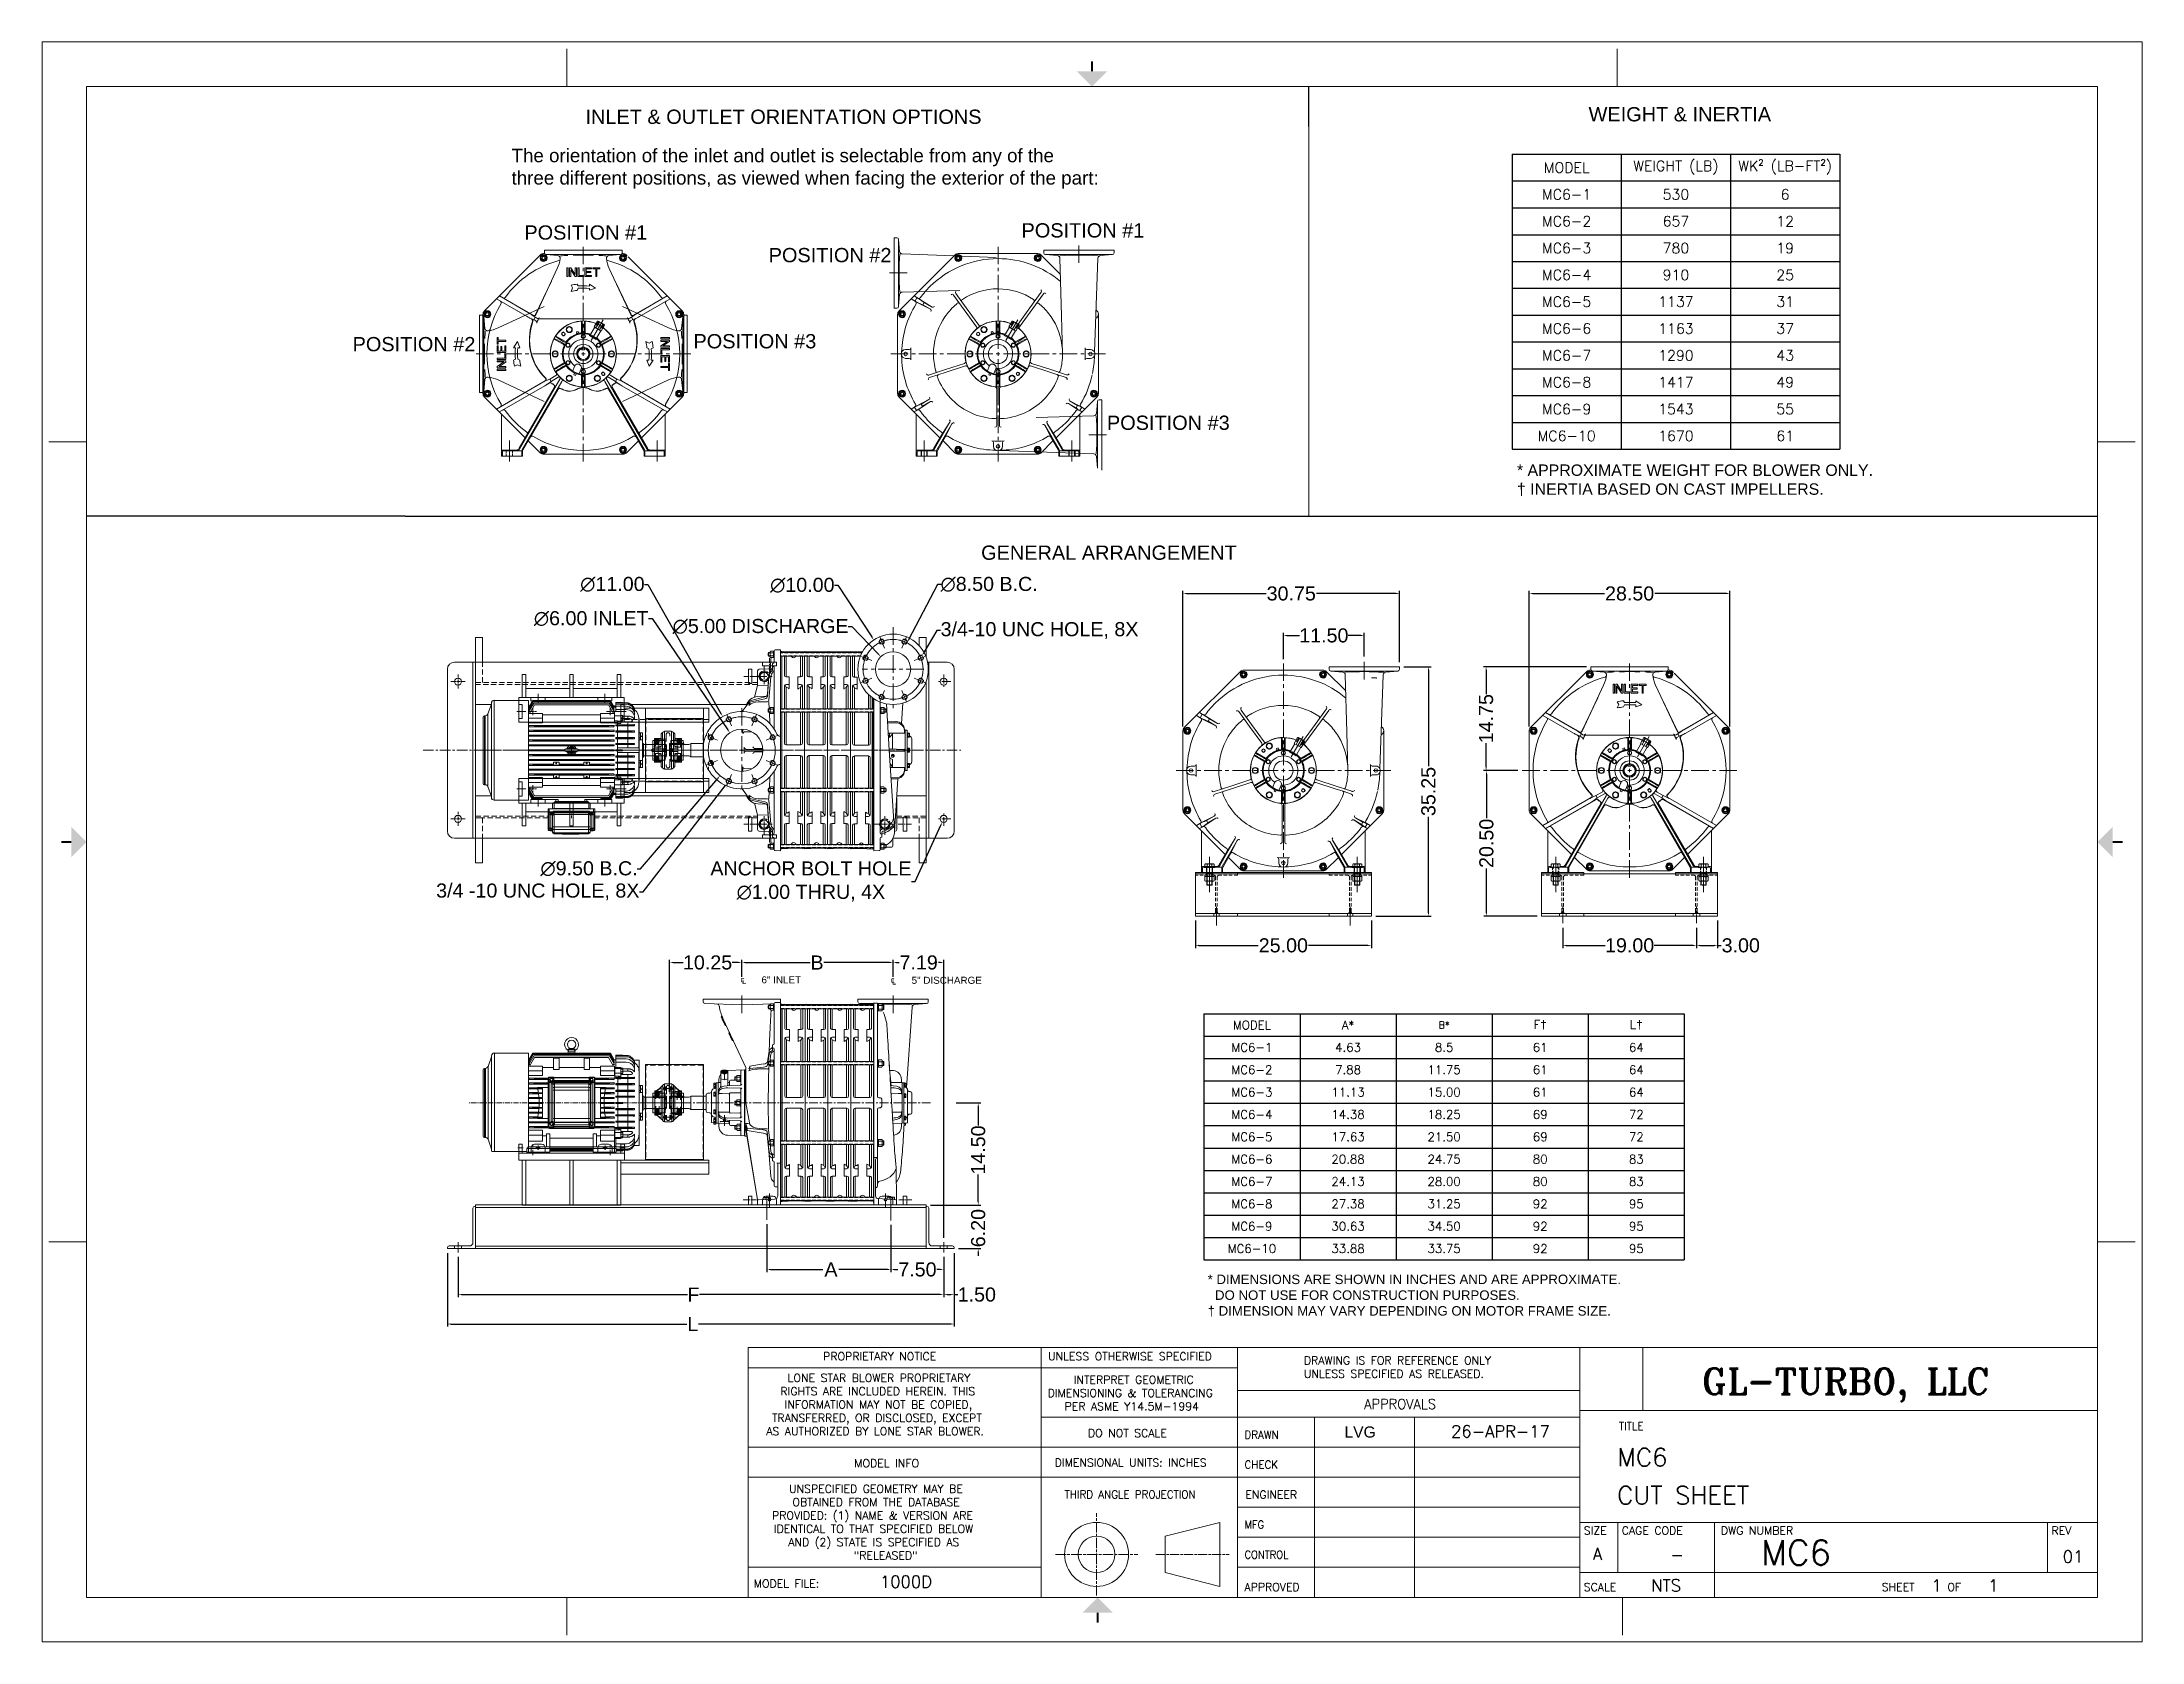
# Model space of a CAD drawing. Header units: inches. Extents: x -48 to 250, y -21 to 207.
import ezdxf
from ezdxf.enums import TextEntityAlignment as Align

# ---------------------------------------------------------------- set-up
doc = ezdxf.new("R2010")
doc.units = ezdxf.units.IN
doc.header["$MEASUREMENT"] = 0
for name, pattern in [('CENTER', [2, 1.25, -0.25, 0.25, -0.25]), ('CENTER2', [1.125, 0.75, -0.125, 0.125, -0.125]), ('CENTERX2', [0.8, 0.5, -0.1, 0.1, -0.1]), ('CHAIN', [0.7087, 0.4724, -0.0591, 0.1181, -0.0591]), ('Dashed', [2, 1, -1]), ('HIDDEN', [0.375, 0.25, -0.125]), ('PHANTOM', [2.5, 1.25, -0.25, 0.25, -0.25, 0.25, -0.25])]:
    doc.linetypes.add(name, pattern=pattern)
doc.layers.get('Defpoints').update_dxf_attribs({"lineweight": 5})
for name, color, linetype, lineweight in [('AM_4', 7, 'Continuous', 5), ('AM_7', 7, 'CENTER', 5), ('AM_9', 6, 'Dashed', 5), ('CEN', 3, 'CENTER', 5), ('CEN-HIDE', 3, 'CENTER', 5), ('Center', 5, 'CENTER', 5), ('Centerline', 5, 'CENTERX2', 5), ('CL', 1, 'CENTER', 5), ('ConnectionPoints', 7, 'Continuous', 5), ('HID', 6, 'HIDDEN', 5), ('HID-HIDE', 6, 'HIDDEN', 5), ('HID2', 3, 'HIDDEN', 5), ('Hidden', 3, 'HIDDEN', 5), ('OBJ', 7, 'Continuous', 5), ('PHANTOM', 6, 'PHANTOM', 5), ('TEXT', 104, 'Continuous', 5), ('TEXT @ 1', 104, 'Continuous', 5), ('TXT', 7, 'Continuous', 5)]:
    doc.layers.add(name, color=color, linetype=linetype, lineweight=lineweight)
doc.layers.add('Title Block', color=7, linetype='Continuous')
doc.styles.add('ACANSTS', font='romans.shx', dxfattribs={"height": 1})
doc.styles.add('Roman', font='romans')
doc.styles.add('ROMANS', font='romant.shx', dxfattribs={"height": 3.5})
doc.styles.get("Standard").update_dxf_attribs({"font": 'arial.ttf'})
doc.dimstyles.new('STANDARD 2 PLCS$0', dxfattribs={"dimtxt": 1, "dimasz": 0.5, "dimexe": 0.375, "dimexo": 0.625, "dimgap": 0.2, "dimtad": 0, "dimzin": 4, "dimdsep": 46, "dimtxsty": 'Standard', "dimcen": 0.09, "dimaunit": 1, "dimadec": 0, "dimazin": 1, "dimtfac": 1, "dimtofl": 0, "dimtmove": 0, "dimatfit": 3, "dimfxl": 1, "dimtolj": 1, "dimtzin": 4, "dimarcsym": 0})
doc.dimstyles.new('STANDARD 2 PLCS$3', dxfattribs={"dimtxt": 1, "dimasz": 0.5, "dimexe": 0.18, "dimexo": 0.0625, "dimgap": 0.09, "dimtad": 0, "dimtih": 1, "dimtoh": 1, "dimzin": 4, "dimdsep": 46, "dimtxsty": 'Standard', "dimcen": 0.09, "dimaunit": 1, "dimadec": 0, "dimazin": 1, "dimtfac": 1, "dimtofl": 0, "dimtmove": 1, "dimatfit": 3, "dimfxl": 1, "dimtolj": 1, "dimtzin": 4, "dimarcsym": 0})

msp = doc.modelspace()

# ---------------------------------------------------------------- texts
at = {"lineweight": 5, "attachment_point": 1}
for s, width, insert, char_height in [('The orientation of the inlet and outlet is selectable from any of the \\Pthree different positions, as viewed when facing the exterior of the part:', 98.4601, (18.316, 191.578), 1.90464), ('* APPROXIMATE WEIGHT FOR BLOWER ONLY.\\P† INERTIA BASED ON CAST IMPELLERS.', 56.72176, (161.149, 146.733), 1.6128), ('* DIMENSIONS ARE SHOWN IN INCHES AND ARE APPROXIMATE. \\P  DO NOT USE FOR CONSTRUCTION PURPOSES.\\P† DIMENSION MAY VARY DEPENDING ON MOTOR FRAME SIZE.', 102.42754, (117.203, 31.643), 1.344)]:
    msp.add_mtext_dynamic_manual_height_columns(s, width=width, gutter_width=1, heights=[0], dxfattribs=dict(at, insert=insert, char_height=char_height))
at = {"insert": (136.649, 10.076), "char_height": 1.5831, "attachment_point": 1}
msp.add_mtext_dynamic_manual_height_columns('LVG', width=14.2133, gutter_width=1, heights=[0], dxfattribs=at)
at = {"layer": 'TEXT @ 1', "color": 7, "linetype": 'Continuous', "lineweight": 5, "ltscale": 3, "char_height": 1, "attachment_point": 1}
for s, width, insert in [('\\pi-3,l4,t4;{\\fISOCPEUR|b0|i0|c0|p34;℄}^I6" INLET', 11.05471, (49.821, 74.017)), ('\\pi-3,l4,t4;{\\fISOCPEUR|b0|i0|c0|p34;℄^I}5" DISCHARGE', 15.83792, (71.153, 73.956))]:
    msp.add_mtext_dynamic_manual_height_columns(s, width=width, gutter_width=5, heights=[0], dxfattribs=dict(at, insert=insert))
at = {"layer": 'TXT', "color": 18, "lineweight": 5, "true_color": 0x4c0000}
for s, p in [('INLET & OUTLET ORIENTATION OPTIONS', (56.947, 195.122)), ('WEIGHT & INERTIA', (184.286, 195.478)), ('GENERAL ARRANGEMENT', (103.173, 133.194))]:
    msp.add_text(s, height=2.025, dxfattribs=at).set_placement(p, align=Align.CENTER)
at = {"layer": 'TXT', "lineweight": 5}
for s, p in [('POSITION #1', (28.857, 178.677)), ('POSITION #1', (99.486, 178.979)), ('POSITION #2', (63.564, 175.466)), ('POSITION #2', (4.455, 162.817)), ('POSITION #3', (52.881, 163.233)), ('POSITION #3', (111.617, 151.649))]:
    msp.add_text(s, height=2.025, dxfattribs=at).set_placement(p, align=Align.CENTER)

# ---------------------------------------------------------------- blocks, each defined once
blk = doc.blocks.new('LONE STAR BLOWER TITLE BLOCK (SIZE A)')
at = {"lineweight": 15}
for p, q in [((17.3, 2.604), (17.3, 3.312)), ((17.3, 3.312), (18.009, 3.312)), ((18.009, 2.604), (18.009, 3.312)), ((18.009, 2.604), (17.3, 2.604))]:
    blk.add_line(p, q, dxfattribs=at)
at = {"layer": 'Title Block', "lineweight": 15}
for p, q in [((23.625, 18), (0, 18)), ((0, 18), (0, 0)), ((23.625, 0), (23.625, 18)), ((5.906, 17.5), (5.906, 17.922)), ((17.719, 17.5), (17.719, 17.922)), ((23.125, 17.5), (0.5, 17.5)), ((23.125, 17.5), (0.5, 17.5)), ((0.5, 17.5), (0.5, 0.5)), ((0.5, 17.291), (0.5, 17.5)), ((0.5, 17.5), (1.089, 17.5)), ((23.125, 0.5), (23.125, 17.5)), ((0.5, 17.291), (0.5, 14.218)), ((0.078, 13.5), (0.5, 13.5)), ((23.125, 13.5), (23.547, 13.5)), ((0.078, 4.5), (0.5, 4.5)), ((23.125, 4.5), (23.547, 4.5)), ((23.125, 3.312), (7.945, 3.312)), ((7.945, 3.312), (7.945, 0.5)), ((23.125, 3.312), (9.093, 3.312)), ((11.24, 3.312), (11.24, 0.5)), ((13.449, 3.312), (13.449, 0.5)), ((17.3, 0.5), (17.3, 3.312)), ((23.125, 0.5), (23.125, 3.312)), ((13.449, 3.083), (7.945, 3.083)), ((17.3, 2.829), (13.449, 2.829)), ((23.125, 2.604), (17.3, 2.604)), ((17.3, 2.529), (11.24, 2.529)), ((14.316, 0.5), (14.316, 2.525)), ((15.442, 0.496), (15.442, 2.521)), ((17.3, 2.192), (7.945, 2.192)), ((17.3, 1.854), (7.945, 1.854)), ((17.3, 1.517), (13.449, 1.517)), ((12.635, 1.191), (13.252, 1.345)), ((12.635, 0.78), (12.635, 1.191)), ((13.252, 1.345), (13.252, 0.626)), ((23.125, 1.344), (17.3, 1.344)), ((17.727, 1.344), (17.727, 0.781)), ((18.816, 1.344), (18.816, 0.5)), ((22.562, 1.344), (22.562, 0.781)), ((17.3, 1.179), (13.449, 1.179)), ((11.24, 0.842), (7.945, 0.842)), ((13.252, 0.626), (12.635, 0.78)), ((17.3, 0.842), (13.449, 0.842)), ((23.125, 0.781), (17.3, 0.781)), ((0.5, 0.5), (23.125, 0.5)), ((5.906, 0.078), (5.906, 0.5)), ((15.025, 0.5), (23.125, 0.5)), ((17.781, 0.078), (17.781, 0.5)), ((0, 0), (23.625, 0))]:
    blk.add_line(p, q, dxfattribs=at)
at = {"layer": 'Title Block', "linetype": 'CHAIN', "lineweight": 15, "ltscale": 0.249886}
for p, q in [((11.864, 0.523), (11.864, 1.448)), ((11.402, 0.986), (12.327, 0.986))]:
    blk.add_line(p, q, dxfattribs=at)
at = {"layer": 'Title Block', "linetype": 'CHAIN', "lineweight": 15, "ltscale": 0.22211}
blk.add_line((12.532, 0.986), (13.355, 0.986), dxfattribs=at)
at = {"layer": 'Title Block', "lineweight": 15, "const_width": 0.0225}
for points in [[(11.812, 17.781), (11.812, 17.669)], [(0.219, 9), (0.331, 9)], [(23.406, 9), (23.294, 9)], [(11.875, 0.219), (11.875, 0.331)]]:
    blk.add_lwpolyline(points, dxfattribs=at)
at = {"layer": 'Title Block', "lineweight": 15}
for radius in [0.36, 0.206]:
    blk.add_circle((11.864, 0.986), radius, dxfattribs=at)
for points in [[(11.644, 17.669), (11.981, 17.669), (11.812, 17.5)], [(0.331, 8.831), (0.331, 9.169), (0.5, 9)], [(23.294, 8.831), (23.294, 9.169), (23.125, 9)], [(11.706, 0.331), (12.044, 0.331), (11.875, 0.5)]]:
    blk.add_solid(points, dxfattribs=at)
at = {"layer": 'Title Block', "lineweight": 15, "style": 'ACANSTS'}
for s, height, width, p in [('APPROVALS', 0.1125, 0.951562, (14.875, 2.621)), ('DRAWN', 0.09, 0.942857, (13.528, 2.287)), ('TITLE', 0.09, 0.942857, (17.741, 2.384)), ('THIRD ANGLE PROJECTION', 0.09, 0.942857, (11.505, 1.615))]:
    blk.add_text(s, height=height, dxfattribs=dict(at, width=width)).set_placement(p)
for s, width, p in [('CHECK', 0.942857, (13.528, 1.995)), ('MFG', 0.90932, (13.528, 1.32)), ('CONTROL', 0.90932, (13.528, 0.982))]:
    blk.add_text(s, height=0.09, dxfattribs=dict(at, width=width)).set_placement(p, align=Align.MIDDLE_LEFT)
for s, p in [('ENGINEER', (13.538, 1.658)), ('APPROVED', (13.528, 0.618)), ('SCALE', (17.345, 0.618)), ('SHEET     OF', (20.697, 0.618))]:
    blk.add_text(s, height=0.09, dxfattribs=at).set_placement(p, align=Align.MIDDLE_LEFT)
for s, height, p in [('SIZE', 0.09, (17.345, 1.209)), ('CAGE CODE', 0.09, (17.772, 1.209)), ('DWG NUMBER', 0.09, (18.887, 1.209)), ('REV', 0.09, (22.607, 1.209)), ('A', 0.135, (17.447, 0.923))]:
    blk.add_text(s, height=height, dxfattribs=at).set_placement(p)
at = {"layer": 'Title Block', "lineweight": 15, "char_height": 0.09, "attachment_point": 1, "style": 'Roman'}
for s, width, insert in [('PROPRIETARY NOTICE', 1.44687, (8.788, 3.259)), ('UNLESS OTHERWISE SPECIFIED', 2.30106, (11.318, 3.259)), ('DRAWING IS FOR REFERENCE ONLY UNLESS SPECIFIED AS RELEASED.', 2.82099, (14.196, 3.213)), ('\\pi0.24715;LONE STAR BLOWER PROPRIETARY \\P\\pi0.16572;RIGHTS ARE INCLUDED HEREIN. THIS \\P\\pi0.21286;INFORMATION MAY NOT BE COPIED, \\P\\pi0.07143;TRANSFERRED, OR DISCLOSED, EXCEPT \\P\\pi0.00715;AS AUTHORIZED BY LONE STAR BLOWER.', 2.82144, (8.141, 3.016)), ('\\pi0.31689;INTERPRET GEOMETRIC \\P\\pi0.02332;DIMENSIONING & TOLERANCING \\P\\pi0.21404;PER ASME Y14.5M-1994', 2.12521, (11.29, 2.996)), ('DO NOT SCALE', 2.30106, (11.767, 2.395)), ('MODEL INFO', 1.44687, (9.138, 2.056)), ('DIMENSIONAL UNITS: INCHES', 2.30106, (11.393, 2.063)), ('\\pi0.33011;UNSPECIFIED GEOMETRY MAY BE \\P\\pi0.36868;OBTAINED FROM THE DATABASE \\P\\pi0.1394;PROVIDED: (1) NAME & VERSION ARE \\P\\pi0.15868;IDENTICAL TO THAT SPECIFIED BELOW \\P\\pi0.32154;AND (2) STATE IS SPECIFIED AS \\P\\pi1.05868;"RELEASED"', 2.87165, (8.074, 1.768)), ('MODEL FILE:', 1.44687, (8.007, 0.702))]:
    blk.add_mtext_dynamic_manual_height_columns(s, width=width, gutter_width=1.25, heights=[0], dxfattribs=dict(at, insert=insert))
at = {"layer": 'Title Block', "lineweight": 5, "insert": (18.672, 3.078), "char_height": 4.0651, "width": 5.50749, "attachment_point": 1, "style": 'ROMANS'}
blk.add_mtext('{\\H0.07143x;GL-TURBO, LLC}', dxfattribs=at)
at = {"layer": 'Title Block', "lineweight": 15, "style": 'ACANSTS'}
for tag, p, height in [('DRAWN_BY', (14.369, 2.285), 0.135), ('DRAWN_DATE', (15.515, 2.294), 0.135), ('DRAWING_SUBTITLE', (17.513, 1.977), 0.203), ('CHECKED_BY', (14.391, 1.94), 0.135), ('CHECK_DATE', (15.496, 1.94), 0.135), ('ENGINEER', (14.385, 1.608), 0.135), ('ENG_DATE', (15.487, 1.603), 0.135), ('DRAWING_SUBTITLE', (17.511, 1.549), 0.203), ('MANUFACTURING', (14.381, 1.271), 0.135), ('MFG_DATE', (15.488, 1.27), 0.135), ('CONTROL', (14.381, 0.933), 0.135), ('CONTROL_DATE', (15.488, 0.932), 0.135), ('CAGE_CODE', (17.727, 0.916), 0.135), ('MODEL_FILE_NAME', (8.295, 0.611), 0.135), ('APPROVED_BY', (14.37, 0.568), 0.135), ('APPROVAL_DATE', (15.48, 0.562), 0.135)]:
    blk.add_attdef(tag, p, '', height=height, dxfattribs=at)
at = {"layer": 'Title Block', "lineweight": 15, "style": 'Roman', "flags": 8}
for tag, height, p in [('DWG_NUMBER', 0.281, (18.91, 1.147)), ('SCALE', 0.135, (17.903, 0.704)), ('SHEETNUMBER', 0.135, (21.256, 0.704)), ('TOTA_SHEETS', 0.135, (21.894, 0.702))]:
    blk.add_attdef(tag, text='', height=height, dxfattribs=at).set_placement(p, align=Align.TOP_LEFT)
at = {"layer": 'Title Block', "lineweight": 15, "style": 'ACANSTS'}
blk.add_attdef('REVISION', text='', height=0.135, dxfattribs=at).set_placement((22.849, 0.893), align=Align.CENTER)
blk = doc.blocks.new('*T72')
at = {"layer": 'Title Block', "color": 0, "linetype": 'ByBlock', "lineweight": -2, "transparency": 16777216}
for p, q in [((0, 0), (46.56, 0)), ((0, 0), (0, -41.93)), ((15.52, 0), (15.52, -41.93)), ((31.04, 0), (31.04, -41.93)), ((46.56, 0), (46.56, -41.93)), ((0, -3.81), (46.56, -3.81)), ((0, -7.62), (46.56, -7.62)), ((0, -11.44), (46.56, -11.44)), ((0, -15.25), (46.56, -15.25)), ((0, -19.06), (46.56, -19.06)), ((0, -22.87), (46.56, -22.87)), ((0, -26.68), (46.56, -26.68)), ((0, -30.49), (46.56, -30.49)), ((0, -34.31), (46.56, -34.31)), ((0, -38.12), (46.56, -38.12)), ((0, -41.93), (46.56, -41.93))]:
    blk.add_line(p, q, dxfattribs=at)
at = {"layer": 'Title Block', "color": 0, "lineweight": 5, "transparency": 16777216, "char_height": 1.47, "width": 14.4564, "attachment_point": 5, "style": 'Roman'}
for s, insert in [('MODEL', (7.76, -1.91)), ('WEIGHT (LB)', (23.28, -1.91)), ('WK² (LB-FT²)', (38.8, -1.91)), ('MC6-1', (7.76, -5.72)), ('530', (23.28, -5.72)), ('6', (38.8, -5.72)), ('MC6-2', (7.76, -9.53)), ('657', (23.28, -9.53)), ('12', (38.8, -9.53)), ('MC6-3', (7.76, -13.34)), ('780', (23.28, -13.34)), ('19', (38.8, -13.34)), ('MC6-4', (7.76, -17.15)), ('910', (23.28, -17.15)), ('25', (38.8, -17.15)), ('MC6-5', (7.76, -20.96)), ('1137', (23.28, -20.96)), ('31', (38.8, -20.96)), ('MC6-6', (7.76, -24.78)), ('1163', (23.28, -24.78)), ('37', (38.8, -24.78)), ('MC6-7', (7.76, -28.59)), ('1290', (23.28, -28.59)), ('43', (38.8, -28.59)), ('MC6-8', (7.76, -32.4)), ('1417', (23.28, -32.4)), ('49', (38.8, -32.4)), ('MC6-9', (7.76, -36.21)), ('1543', (23.28, -36.21)), ('55', (38.8, -36.21)), ('MC6-10', (7.76, -40.02)), ('1670', (23.28, -40.02)), ('61', (38.8, -40.02))]:
    blk.add_mtext(s, dxfattribs=dict(at, insert=insert))
blk = doc.blocks.new('*D78')
at = {"color": 0, "lineweight": -2, "transparency": 16777216}
for p, q in [((115.46, 81.93), (115.46, 78.04)), ((140.46, 81.93), (140.46, 78.04)), ((115.96, 78.41), (124.37, 78.41)), ((139.96, 78.41), (131.55, 78.41))]:
    blk.add_line(p, q, dxfattribs=at)
at = {"color": 0, "transparency": 16777216}
for points in [[(115.96, 78.5), (115.96, 78.33), (115.46, 78.41)], [(139.96, 78.5), (139.96, 78.33), (140.46, 78.41)]]:
    blk.add_solid(points, dxfattribs=at)
at = {"layer": 'Defpoints', "color": 0, "transparency": 16777216}
for p in [(115.46, 82.56), (140.46, 82.56), (140.46, 78.41)]:
    blk.add_point(p, dxfattribs=at)
at = {"color": 0, "lineweight": 5, "transparency": 16777216, "insert": (127.96, 78.41), "char_height": 2, "attachment_point": 5}
blk.add_mtext('\\A1;25.00', dxfattribs=at)
blk = doc.blocks.new('*D79')
at = {"color": 0, "lineweight": -2, "transparency": 16777216}
for p, q in [((167.65, 80.93), (167.65, 78.04)), ((186.65, 80.93), (186.65, 78.04)), ((168.15, 78.41), (173.67, 78.41)), ((186.15, 78.41), (180.62, 78.41))]:
    blk.add_line(p, q, dxfattribs=at)
at = {"color": 0, "transparency": 16777216}
for points in [[(168.15, 78.5), (168.15, 78.33), (167.65, 78.41)], [(186.15, 78.5), (186.15, 78.33), (186.65, 78.41)]]:
    blk.add_solid(points, dxfattribs=at)
at = {"layer": 'Defpoints', "color": 0, "transparency": 16777216}
for p in [(167.65, 81.56), (186.65, 81.56), (186.65, 78.41)]:
    blk.add_point(p, dxfattribs=at)
at = {"color": 0, "lineweight": 5, "transparency": 16777216, "insert": (177.15, 78.41), "char_height": 2, "attachment_point": 5}
blk.add_mtext('\\A1;19.00', dxfattribs=at)
blk = doc.blocks.new('*D80')
at = {"color": 0, "lineweight": -2, "transparency": 16777216}
for p, q in [((186.65, 80.93), (186.65, 78.04)), ((189.65, 81.93), (189.65, 78.04)), ((187.15, 78.41), (189.15, 78.41)), ((189.65, 78.41), (190.15, 78.41))]:
    blk.add_line(p, q, dxfattribs=at)
at = {"color": 0, "transparency": 16777216}
for points in [[(187.15, 78.5), (187.15, 78.33), (186.65, 78.41)], [(189.15, 78.5), (189.15, 78.33), (189.65, 78.41)]]:
    blk.add_solid(points, dxfattribs=at)
at = {"layer": 'Defpoints', "color": 0, "transparency": 16777216}
for p in [(186.65, 81.56), (189.65, 82.56), (189.65, 78.41)]:
    blk.add_point(p, dxfattribs=at)
at = {"color": 0, "lineweight": 5, "transparency": 16777216, "insert": (192.94, 78.41), "char_height": 2, "attachment_point": 5}
blk.add_mtext('\\A1;3.00', dxfattribs=at)
blk = doc.blocks.new('*D81')
at = {"color": 0, "lineweight": -2, "transparency": 16777216}
for p, q in [((145.08, 118.01), (148.95, 118.01)), ((148.57, 117.51), (148.57, 103.87)), ((148.57, 83.06), (148.57, 96.7)), ((141.08, 82.56), (148.95, 82.56))]:
    blk.add_line(p, q, dxfattribs=at)
at = {"color": 0, "transparency": 16777216}
for points in [[(148.49, 117.51), (148.66, 117.51), (148.57, 118.01)], [(148.49, 83.06), (148.66, 83.06), (148.57, 82.56)]]:
    blk.add_solid(points, dxfattribs=at)
at = {"layer": 'Defpoints', "color": 0, "transparency": 16777216}
for p in [(144.46, 118.01), (140.46, 82.56), (148.57, 82.56)]:
    blk.add_point(p, dxfattribs=at)
at = {"color": 0, "lineweight": 5, "transparency": 16777216, "insert": (148.57, 100.28), "char_height": 2, "attachment_point": 5, "rotation": 90}
blk.add_mtext('\\A1;35.25', dxfattribs=at)
blk = doc.blocks.new('*D82')
at = {"color": 0, "lineweight": -2, "transparency": 16777216}
for p, q in [((113.7, 109.53), (113.7, 128.77)), ((114.2, 128.4), (125.5, 128.4)), ((143.96, 128.4), (132.66, 128.4)), ((144.46, 118.63), (144.46, 128.77))]:
    blk.add_line(p, q, dxfattribs=at)
at = {"color": 0, "transparency": 16777216}
for points in [[(114.2, 128.48), (114.2, 128.31), (113.7, 128.4)], [(143.96, 128.48), (143.96, 128.31), (144.46, 128.4)]]:
    blk.add_solid(points, dxfattribs=at)
at = {"layer": 'Defpoints', "color": 0, "transparency": 16777216}
for p in [(144.46, 128.4), (144.46, 118.01), (113.7, 108.9)]:
    blk.add_point(p, dxfattribs=at)
at = {"color": 0, "lineweight": 5, "transparency": 16777216, "insert": (129.08, 128.4), "char_height": 2, "attachment_point": 5}
blk.add_mtext('\\A1;30.75', dxfattribs=at)
blk = doc.blocks.new('*D83')
at = {"color": 0, "lineweight": -2, "transparency": 16777216}
for p, q in [((127.96, 119.08), (127.96, 122.82)), ((128.46, 122.44), (130.23, 122.44)), ((138.96, 122.44), (137.18, 122.44)), ((139.46, 119.47), (139.46, 122.82))]:
    blk.add_line(p, q, dxfattribs=at)
at = {"color": 0, "transparency": 16777216}
for points in [[(128.46, 122.53), (128.46, 122.36), (127.96, 122.44)], [(138.96, 122.53), (138.96, 122.36), (139.46, 122.44)]]:
    blk.add_solid(points, dxfattribs=at)
at = {"layer": 'Defpoints', "color": 0, "transparency": 16777216}
for p in [(139.46, 122.44), (127.96, 118.46), (139.46, 118.84)]:
    blk.add_point(p, dxfattribs=at)
at = {"color": 0, "lineweight": 5, "transparency": 16777216, "insert": (133.71, 122.44), "char_height": 2, "attachment_point": 5}
blk.add_mtext('\\A1;11.50', dxfattribs=at)
blk = doc.blocks.new('*D84')
at = {"color": 0, "lineweight": -2, "transparency": 16777216}
for p, q in [((171.02, 118.01), (156.39, 118.01)), ((156.76, 117.51), (156.76, 114.12)), ((156.76, 103.76), (156.76, 107.15)), ((161.26, 103.26), (156.39, 103.26))]:
    blk.add_line(p, q, dxfattribs=at)
at = {"color": 0, "transparency": 16777216}
for points in [[(156.68, 117.51), (156.85, 117.51), (156.76, 118.01)], [(156.68, 103.76), (156.85, 103.76), (156.76, 103.26)]]:
    blk.add_solid(points, dxfattribs=at)
at = {"layer": 'Defpoints', "color": 0, "transparency": 16777216}
for p in [(171.65, 118.01), (156.76, 103.26), (161.89, 103.26)]:
    blk.add_point(p, dxfattribs=at)
at = {"color": 0, "lineweight": 5, "transparency": 16777216, "insert": (156.76, 110.63), "char_height": 2, "attachment_point": 5, "rotation": 90}
blk.add_mtext('\\A1;14.75', dxfattribs=at)
blk = doc.blocks.new('*D85')
at = {"color": 0, "lineweight": -2, "transparency": 16777216}
for p, q in [((161.26, 103.26), (156.43, 103.26)), ((156.81, 102.76), (156.81, 96.5)), ((156.81, 83.06), (156.81, 89.32)), ((164.02, 82.56), (156.43, 82.56))]:
    blk.add_line(p, q, dxfattribs=at)
at = {"color": 0, "transparency": 16777216}
for points in [[(156.73, 102.76), (156.89, 102.76), (156.81, 103.26)], [(156.73, 83.06), (156.89, 83.06), (156.81, 82.56)]]:
    blk.add_solid(points, dxfattribs=at)
at = {"layer": 'Defpoints', "color": 0, "transparency": 16777216}
for p in [(161.89, 103.26), (156.81, 82.56), (164.65, 82.56)]:
    blk.add_point(p, dxfattribs=at)
at = {"color": 0, "lineweight": 5, "transparency": 16777216, "insert": (156.81, 92.91), "char_height": 2, "attachment_point": 5, "rotation": 90}
blk.add_mtext('\\A1;20.50', dxfattribs=at)
blk = doc.blocks.new('*D86')
at = {"color": 0, "lineweight": -2, "transparency": 16777216}
for p, q in [((162.89, 109.53), (162.89, 128.77)), ((163.39, 128.4), (173.56, 128.4)), ((190.9, 128.4), (180.73, 128.4)), ((191.4, 109.53), (191.4, 128.77))]:
    blk.add_line(p, q, dxfattribs=at)
at = {"color": 0, "transparency": 16777216}
for points in [[(163.39, 128.48), (163.39, 128.31), (162.89, 128.4)], [(190.9, 128.48), (190.9, 128.31), (191.4, 128.4)]]:
    blk.add_solid(points, dxfattribs=at)
at = {"layer": 'Defpoints', "color": 0, "transparency": 16777216}
for p in [(191.4, 128.4), (162.89, 108.9), (191.4, 108.9)]:
    blk.add_point(p, dxfattribs=at)
at = {"color": 0, "lineweight": 5, "transparency": 16777216, "insert": (177.15, 128.4), "char_height": 2, "attachment_point": 5}
blk.add_mtext('\\A1;28.50', dxfattribs=at)
blk = doc.blocks.new('COUPLING GUARD')
at = {"layer": 'PHANTOM', "color": 7, "linetype": 'Continuous', "lineweight": 5}
for p, q in [((4, 12.5), (-4.25, 12.5)), ((-4.25, 12.5), (-4.25, 0.5)), ((4, 12.5), (4, 2)), ((4, 11), (-4.25, 11)), ((4, 2), (-4.25, 2)), ((4, 0.5), (-4.25, 0.5)), ((4, 2), (4, 0.5))]:
    blk.add_line(p, q, dxfattribs=at)
at = {"layer": 'PHANTOM', "color": 7, "linetype": 'HIDDEN', "lineweight": 5, "ltscale": 3}
for p, q in [((3.9375, 10.9375), (-4.1875, 10.9375)), ((-4.1875, 10.9375), (-4.1875, 2.0625)), ((3.9375, 10.9375), (3.9375, 2.0625)), ((3.9375, 2.0625), (-4.1875, 2.0625))]:
    blk.add_line(p, q, dxfattribs=at)
blk = doc.blocks.new('*D57')
at = {"layer": 'Defpoints', "color": 0, "ltscale": 3, "transparency": 16777216}
for p in [(10.71, 34.8), (79.71, 34.8), (79.71, 28.8)]:
    blk.add_point(p, dxfattribs=at)
at = {"layer": 'TEXT', "color": 0, "lineweight": -2, "ltscale": 3, "transparency": 16777216}
for p, q in [((10.71, 34.18), (10.71, 28.43)), ((79.71, 34.18), (79.71, 28.43)), ((11.21, 28.8), (43.29, 28.8)), ((79.21, 28.8), (45.03, 28.8))]:
    blk.add_line(p, q, dxfattribs=at)
at = {"layer": 'TEXT', "color": 0, "ltscale": 3, "transparency": 16777216}
for points in [[(11.21, 28.88), (11.21, 28.72), (10.71, 28.8)], [(79.21, 28.88), (79.21, 28.72), (79.71, 28.8)]]:
    blk.add_solid(points, dxfattribs=at)
at = {"layer": 'TEXT', "color": 0, "lineweight": 5, "ltscale": 3, "transparency": 16777216, "insert": (44.16, 28.8), "char_height": 2, "attachment_point": 5}
blk.add_mtext('\\A1;F', dxfattribs=at)
blk = doc.blocks.new('*D58')
at = {"layer": 'Defpoints', "color": 0, "ltscale": 3, "transparency": 16777216}
for p in [(9.21, 35.33), (81.21, 35.33), (81.21, 24.62)]:
    blk.add_point(p, dxfattribs=at)
at = {"layer": 'TEXT', "color": 0, "lineweight": -2, "ltscale": 3, "transparency": 16777216}
for p, q in [((9.21, 34.71), (9.21, 24.25)), ((81.21, 34.71), (81.21, 24.25)), ((9.71, 24.62), (43.23, 24.62)), ((80.71, 24.62), (44.88, 24.62))]:
    blk.add_line(p, q, dxfattribs=at)
at = {"layer": 'TEXT', "color": 0, "ltscale": 3, "transparency": 16777216}
for points in [[(9.71, 24.71), (9.71, 24.54), (9.21, 24.62)], [(80.71, 24.71), (80.71, 24.54), (81.21, 24.62)]]:
    blk.add_solid(points, dxfattribs=at)
at = {"layer": 'TEXT', "color": 0, "lineweight": 5, "ltscale": 3, "transparency": 16777216, "insert": (44.06, 24.62), "char_height": 2, "attachment_point": 5}
blk.add_mtext('\\A1;L', dxfattribs=at)
blk = doc.blocks.new('top inlet')
at = {"lineweight": 5}
for p, q in [((15.93, 13.89), (15.93, 13.88)), ((15.93, -14.02), (15.93, -13.88))]:
    blk.add_line(p, q, dxfattribs=at)
at = {"color": 7, "linetype": 'Continuous', "lineweight": 5}
blk.add_line((0, 0.97), (0, 0.78), dxfattribs=at)
at = {"color": 5, "lineweight": 5}
blk.add_circle((10.25, 0), 4.75, dxfattribs=at)
at = {"layer": 'CEN', "color": 7, "lineweight": 5, "ltscale": 1.5}
for p, q in [((13.44, 12), (13.44, 9)), ((11.94, 10.5), (14.94, 10.5)), ((11.94, -10.5), (14.94, -10.5)), ((13.44, -12), (13.44, -9))]:
    blk.add_line(p, q, dxfattribs=at)
at = {"layer": 'CEN', "color": 5, "lineweight": 5, "ltscale": 2}
for p, q in [((10.25, 6), (10.25, -6)), ((16.59, 0), (4.25, 0))]:
    blk.add_line(p, q, dxfattribs=at)
at = {"layer": 'CEN', "color": 7, "lineweight": 5}
for p, q in [((8.81, 3.46), (8.05, 5.31)), ((11.69, 3.46), (12.45, 5.31)), ((6.79, 1.44), (4.94, 2.2)), ((13.71, 1.44), (15.56, 2.2)), ((6.79, -1.44), (4.94, -2.2)), ((13.71, -1.44), (15.56, -2.2)), ((8.81, -3.46), (8.05, -5.31)), ((11.69, -3.46), (12.45, -5.31))]:
    blk.add_line(p, q, dxfattribs=at)
for start, end in [(100.4153, 124.5847), (55.4153, 79.5847), (145.4153, 169.5847), (10.4153, 34.5847), (190.4153, 214.5847), (325.4153, 349.5847), (235.4153, 259.5847), (280.4153, 304.5847)]:
    blk.add_arc((10.25, 0), 4.75, start, end, dxfattribs=at)
at = {"layer": 'HID', "color": 7, "lineweight": 5, "ltscale": 2}
for points in [[(13.8, 11.01), (14.09, 10.5), (13.77, 9.94), (13.7, 9.94)], [(13.8, -11.01), (14.09, -10.5), (13.77, -9.94), (13.7, -9.94)]]:
    blk.add_lwpolyline(points, dxfattribs=at)
for centre in [(8.43, 4.39), (12.07, 4.39), (5.86, 1.82), (14.64, 1.82), (5.86, -1.82), (14.64, -1.82), (8.43, -4.39), (12.07, -4.39)]:
    blk.add_circle(centre, 0.375, dxfattribs=at)
for centre, radius, start, end in [((13.44, 10.5), 0.75, 288.8064, 57.5688), ((13.44, 10.5), 0.562, 297.2753, 52.5147), ((13.44, -10.5), 0.75, 302.4312, 71.1936), ((13.44, -10.5), 0.562, 307.4853, 62.7247)]:
    blk.add_arc(centre, radius, start, end, dxfattribs=at)
at = {"layer": 'HID-HIDE', "color": 7, "lineweight": 5, "ltscale": 2}
for p, q in [((14.01, 13.83), (14.31, 13.83)), ((14.01, 13.43), (14.31, 13.43)), ((14.01, 5.85), (14.31, 5.85)), ((14.01, 5.44), (14.31, 5.44)), ((5.55, 1.93), (5.55, 2.86)), ((5.55, -2.86), (5.55, -1.93)), ((14.01, -5.44), (14.31, -5.44)), ((14.01, -5.85), (14.31, -5.85)), ((14.01, -13.43), (14.31, -13.43)), ((14.01, -13.83), (14.31, -13.83))]:
    blk.add_line(p, q, dxfattribs=at)
at = {"layer": 'HID-HIDE', "color": 7, "linetype": 'Continuous', "lineweight": 5, "ltscale": 2}
for p, q in [((0, 0.97), (2, 0.97)), ((0.06, 0.81), (0, 0.78)), ((0, -0.78), (0, 0.78)), ((0.06, -0.81), (0.06, 0.81)), ((2.72, 0.81), (0.06, 0.81)), ((2, 0.81), (2, 0.97)), ((3, -0.94), (3, 0.94)), ((3, 0.94), (4.83, 0.94)), ((0.06, -0.81), (0, -0.78)), ((2.72, -0.81), (0.06, -0.81)), ((3, -0.94), (4.83, -0.94))]:
    blk.add_line(p, q, dxfattribs=at)
for centre, start, end in [((2.72, 1.19), 270, 317.6989), ((2.72, -1.19), 42.3011, 90)]:
    blk.add_arc(centre, 0.38, start, end, dxfattribs=at)
at = {"layer": 'OBJ', "color": 7, "lineweight": 5}
for p, q in [((14, 13.81), (14.06, 13.88)), ((14, 13.81), (14, 13.44)), ((14.06, 13.38), (14, 13.44)), ((14.06, 13.88), (14.06, 13.38)), ((14.31, 13.88), (14.06, 13.88)), ((14.31, 13.38), (14.06, 13.38)), ((14.19, 11.94), (14.16, 11.58)), ((14.19, 11.94), (14.32, 12)), ((14.37, 12.8), (14.27, 11.25)), ((14.31, 14), (14.34, 14.06)), ((14.31, 13.25), (14.31, 14)), ((14.31, 13.25), (14.34, 13.19)), ((14.34, 14.06), (14.71, 14.06)), ((14.71, 13.84), (14.34, 13.84)), ((14.71, 13.41), (14.34, 13.41)), ((14.34, 13.19), (14.71, 13.19)), ((14.62, 12.33), (14.62, 11.44)), ((14.74, 14), (14.71, 14.06)), ((14.74, 13.25), (14.71, 13.19)), ((14.74, 13.19), (14.74, 14.06)), ((14.87, 14.06), (14.74, 14.06)), ((14.87, 13.19), (14.74, 13.19)), ((14.87, 14.13), (14.87, 12.51)), ((15, 14.26), (15.75, 14.29)), ((15.75, 14.29), (15.75, -14.29)), ((15.89, 14.02), (15.93, 14.02)), ((15.93, 13.89), (15.93, 14.02)), ((12.5, 9.19), (12.04, 7.54)), ((12.5, 11.26), (12.5, 9.19)), ((12.5, 9.19), (14, 9.24)), ((12.74, 11.51), (14.19, 11.56)), ((14.12, 10.78), (13.91, 7.95)), ((13.91, 7.67), (14.12, 10.47)), ((14.12, 7.12), (14.37, 10.45)), ((14.16, 11.58), (14.28, 11.5)), ((14.87, 11.74), (14.87, 2.98)), ((10.29, 5.5), (11.29, 6.84)), ((11.34, 6.65), (11.4, 7.04)), ((11.34, 6.49), (11.4, 6.85)), ((11.4, 7.04), (13.55, 7.58)), ((11.4, 6.85), (13.54, 7.31)), ((11.4, 6.85), (11.4, 7.04)), ((12.53, 7.62), (13.74, 7.67)), ((13.87, 6.9), (12.56, 6.88)), ((14.1, 6.9), (14.15, 5.89)), ((14.31, 6.02), (14.34, 6.08)), ((14.31, 5.27), (14.31, 6.02)), ((14.34, 6.08), (14.71, 6.08)), ((14.74, 6.02), (14.71, 6.08)), ((14.74, 5.21), (14.74, 6.08)), ((14.87, 6.08), (14.74, 6.08)), ((10.41, 3), (10.41, 2.36)), ((14, 5.83), (14.06, 5.89)), ((14, 5.83), (14, 5.46)), ((14.06, 5.39), (14, 5.46)), ((14.06, 5.89), (14.06, 5.39)), ((14.31, 5.89), (14.06, 5.89)), ((14.31, 5.39), (14.06, 5.39)), ((14.17, 5.39), (14.24, 3.79)), ((14.31, 5.27), (14.34, 5.21)), ((14.71, 5.86), (14.34, 5.86)), ((14.71, 5.43), (14.34, 5.43)), ((14.34, 5.21), (14.71, 5.21)), ((14.74, 5.27), (14.71, 5.21)), ((14.87, 5.21), (14.74, 5.21)), ((5.55, 1.93), (5.55, 1.7)), ((5.93, 1.59), (5.93, 1.5)), ((10.6, 0.42), (10.6, -0.42)), ((10.66, 2.61), (11.68, 2.64)), ((10.84, 0.17), (13.25, 0.11)), ((12.07, 0.26), (13.24, 0.23)), ((15.7, 2), (15.75, 2)), ((5.55, -1.7), (5.55, -1.93)), ((5.93, -1.59), (5.93, -1.5)), ((10.41, -3), (10.41, -2.36)), ((10.66, -2.61), (11.68, -2.64)), ((10.84, -0.17), (13.25, -0.11)), ((12.07, -0.26), (13.24, -0.23)), ((15.7, -2), (15.75, -2)), ((10.29, -5.5), (11.29, -6.84)), ((14, -5.46), (14.06, -5.39)), ((14, -5.46), (14, -5.83)), ((14.06, -5.89), (14, -5.83)), ((14.31, -5.39), (14.06, -5.39)), ((14.06, -5.39), (14.06, -5.89)), ((14.31, -5.89), (14.06, -5.89)), ((14.1, -6.9), (14.15, -5.89)), ((14.17, -5.39), (14.24, -3.79)), ((14.31, -5.27), (14.34, -5.21)), ((14.31, -6.02), (14.31, -5.27)), ((14.34, -5.21), (14.71, -5.21)), ((14.71, -5.43), (14.34, -5.43)), ((14.71, -5.86), (14.34, -5.86)), ((14.74, -5.27), (14.71, -5.21)), ((14.87, -5.21), (14.74, -5.21)), ((14.74, -6.08), (14.74, -5.21)), ((14.87, -11.74), (14.87, -2.98)), ((11.34, -6.49), (11.4, -6.85)), ((11.34, -6.65), (11.4, -7.04)), ((11.4, -6.85), (13.54, -7.31)), ((11.4, -6.85), (11.4, -7.04)), ((11.4, -7.04), (13.55, -7.58)), ((12.5, -9.19), (12.04, -7.54)), ((12.53, -7.62), (13.74, -7.67)), ((13.87, -6.9), (12.56, -6.88)), ((13.91, -7.67), (14.12, -10.47)), ((14.12, -10.78), (13.91, -7.95)), ((14.12, -7.12), (14.37, -10.45)), ((14.31, -6.02), (14.34, -6.08)), ((14.34, -6.08), (14.71, -6.08)), ((14.74, -6.02), (14.71, -6.08)), ((14.87, -6.08), (14.74, -6.08)), ((12.5, -9.19), (14, -9.24)), ((12.5, -11.26), (12.5, -9.19)), ((12.74, -11.51), (14.19, -11.56)), ((14.16, -11.58), (14.28, -11.5)), ((14.19, -11.94), (14.16, -11.58)), ((14.37, -12.8), (14.27, -11.25)), ((14.62, -12.33), (14.62, -11.44)), ((14, -13.44), (14.06, -13.38)), ((14, -13.44), (14, -13.81)), ((14.06, -13.88), (14, -13.81)), ((14.06, -13.38), (14.06, -13.88)), ((14.31, -13.38), (14.06, -13.38)), ((14.31, -13.88), (14.06, -13.88)), ((14.19, -11.94), (14.32, -12)), ((14.31, -13.25), (14.34, -13.19)), ((14.31, -14), (14.31, -13.25)), ((14.31, -14), (14.34, -14.06)), ((14.34, -13.19), (14.71, -13.19)), ((14.71, -13.41), (14.34, -13.41)), ((14.71, -13.84), (14.34, -13.84)), ((14.34, -14.06), (14.71, -14.06)), ((14.74, -13.25), (14.71, -13.19)), ((14.74, -14), (14.71, -14.06)), ((14.87, -13.19), (14.74, -13.19)), ((14.74, -14.06), (14.74, -13.19)), ((14.87, -14.06), (14.74, -14.06)), ((14.87, -14.13), (14.87, -12.51)), ((15, -14.26), (15.75, -14.29)), ((15.89, -14.02), (15.93, -14.02))]:
    blk.add_line(p, q, dxfattribs=at)
for points in [[(13.7, 9.94), (13.12, 9.94), (12.79, 10.5), (13.12, 11.06), (13.77, 11.06), (13.8, 11.01)], [(13.7, -9.94), (13.12, -9.94), (12.79, -10.5), (13.12, -11.06), (13.77, -11.06), (13.8, -11.01)]]:
    blk.add_lwpolyline(points, dxfattribs=at)
for centre, radius in [((10.25, 0), 3), ((8.43, 4.39), 0.328), ((12.07, 4.39), 0.328), ((5.86, 1.82), 0.328), ((14.64, 1.82), 0.328), ((5.86, -1.82), 0.328), ((14.64, -1.82), 0.328), ((8.43, -4.39), 0.328), ((12.07, -4.39), 0.328)]:
    blk.add_circle(centre, radius, dxfattribs=at)
for centre, radius, start, end in [((14.5, 13.95), 0.192, 154.3842, 214.3842), ((15.02, 13.63), 0.717, 162.412, 197.588), ((14.5, 13.3), 0.192, 145.6158, 205.6158), ((15.59, 12.72), 1.22, 157.2828, 176.1464), ((14.55, 13.95), 0.192, 325.6158, 25.6158), ((14.03, 13.63), 0.717, 342.412, 17.588), ((14.55, 13.3), 0.192, 334.3842, 34.3842), ((15, 14.13), 0.13, 92, 180), ((15.87, 14.82), 0.802, 261.6283, 271.5873), ((12.75, 11.26), 0.25, 92, 180), ((13.44, 10.5), 0.75, 57.5688, 288.8064), ((13.44, 10.5), 0.562, 52.5147, 297.2753), ((12.59, 5.88), 1.75, 92, 165.5696), ((11.09, 6.68), 0.25, 315.0343, 351.3861), ((11.09, 6.54), 0.25, 314.9622, 350.6576), ((14.5, 5.97), 0.192, 154.3842, 214.3842), ((14.55, 5.97), 0.192, 325.6158, 25.6158), ((10.25, 0), 5.5, 24.6243, 335.3757), ((15.02, 5.64), 0.717, 162.412, 197.588), ((14.5, 5.32), 0.192, 145.6158, 205.6158), ((14.03, 5.64), 0.717, 342.412, 17.588), ((14.55, 5.32), 0.192, 334.3842, 34.3842), ((5.69, 1.64), 0.25, 322.4394, 352.9855), ((6.43, 1.55), 0.5, 123.6375, 172.9855), ((10.66, 2.36), 0.25, 91.5, 180), ((10.85, 0.42), 0.25, 180, 268.5), ((12.08, 0.51), 0.25, 180, 268.5), ((15.7, 2.5), 0.5, 204.6243, 270), ((5.69, -1.64), 0.25, 7.0145, 37.5606), ((6.43, -1.55), 0.5, 187.0145, 236.3625), ((10.66, -2.36), 0.25, 180, 268.5), ((10.85, -0.42), 0.25, 91.5, 180), ((12.08, -0.51), 0.25, 91.5, 180), ((15.7, -2.5), 0.5, 90, 155.3757), ((14.5, -5.32), 0.192, 154.3842, 214.3842), ((15.02, -5.64), 0.717, 162.412, 197.588), ((14.5, -5.97), 0.192, 145.6158, 205.6158), ((14.55, -5.32), 0.192, 325.6158, 25.6158), ((14.03, -5.64), 0.717, 342.412, 17.588), ((14.55, -5.97), 0.192, 334.3842, 34.3842), ((12.59, -5.87), 1.75, 194.4304, 268), ((11.09, -6.54), 0.25, 9.3424, 45.0378), ((11.09, -6.68), 0.25, 8.6139, 44.9657), ((12.75, -11.26), 0.25, 180, 268), ((13.44, -10.5), 0.75, 71.1936, 302.4312), ((13.44, -10.5), 0.562, 62.7247, 307.4853), ((14.5, -13.3), 0.192, 154.3842, 214.3842), ((15.02, -13.63), 0.717, 162.412, 197.588), ((14.5, -13.95), 0.192, 145.6158, 205.6158), ((15.59, -12.72), 1.22, 183.8536, 202.7172), ((14.55, -13.3), 0.192, 325.6158, 25.6158), ((14.03, -13.63), 0.717, 342.412, 17.588), ((14.55, -13.95), 0.192, 334.3842, 34.3842), ((15, -14.13), 0.13, 180, 268), ((15.87, -14.82), 0.802, 88.4127, 98.3717)]:
    blk.add_arc(centre, radius, start, end, dxfattribs=at)
at = {"layer": 'OBJ', "color": 7, "lineweight": 5, "extrusion": (0, 0, -1)}
for centre, major_axis, ratio, start_param, end_param in [((14.62, 12.51), (0.25, 0), 0.732051, 0, 1.570796), ((15.59, 10.7), (-1.47, 0), 0.869401, 0.06613, 0.7812), ((15.59, 10.39), (1.47, 0), 0.869401, 3.20735, 3.928767), ((15.59, 10.38), (1.22, 0), 0.869462, 3.20508, 3.915721), ((14.37, 11.75), (0.25, 0), 0.8528, 0, 0.792299), ((14.37, 11.44), (0.25, 0), 0.8528, 0, 0.792299), ((14.62, 11.74), (-0.25, 0), 0.732051, 1.570796, 3.141593), ((14.37, 11.43), (0.5, 0), 0.87, 0, 0.803732), ((12.59, 5.36), (-1.75, 0), 0.869624, 0.716431, 1.553955), ((13.41, 7.69), (-0.501, 0), 0.797676, 3.199903, 4.453897), ((13.41, 7.97), (-0.501, 0), 0.820024, 3.201746, 4.430266), ((13.87, 7.14), (0.251, 0), 0.947695, 0.057723, 1.559093)]:
    blk.add_ellipse(centre, major_axis=major_axis, ratio=ratio, start_param=start_param, end_param=end_param, dxfattribs=at)
at = {"layer": 'OBJ', "color": 7, "lineweight": 5}
for centre, major_axis, ratio, start_param, end_param in [((12.59, -5.36), (1.75, 0), 0.869624, 3.858024, 4.695548), ((13.41, -7.69), (-0.501, 0), 0.797676, 3.199903, 4.453897), ((13.41, -7.97), (0.501, 0), 0.820024, 0.060153, 1.288673), ((13.87, -7.14), (-0.251, 0), 0.947695, 3.199315, 4.700686), ((15.59, -10.39), (-1.47, 0), 0.869401, 0.065758, 0.787175), ((15.59, -10.7), (1.47, 0), 0.869401, 3.207722, 3.922792), ((15.59, -10.38), (1.22, 0), 0.869462, 3.20508, 3.915721), ((14.37, -11.44), (-0.25, 0), 0.8528, 3.141593, 3.933892), ((14.37, -11.75), (-0.25, 0), 0.8528, 3.141593, 3.933892), ((14.62, -11.74), (0.25, 0), 0.732051, -1.570796, 0), ((14.37, -11.43), (0.5, 0), 0.87, 0, 0.803732), ((14.62, -12.51), (0.25, 0), 0.732051, 0, 1.570796)]:
    blk.add_ellipse(centre, major_axis=major_axis, ratio=ratio, start_param=start_param, end_param=end_param, dxfattribs=at)
blk = doc.blocks.new('p1 discharge tv')
at = {"color": 5, "lineweight": 5}
blk.add_circle((-2.68, 11.5), 4.25, dxfattribs=at)
at = {"layer": 'CEN', "color": 7, "lineweight": 5}
for p, q in [((-3.92, 14.5), (-4.68, 16.35)), ((-1.43, 14.5), (-0.67, 16.35)), ((-5.68, 12.74), (-7.53, 13.51)), ((0.33, 12.74), (2.17, 13.51)), ((-5.68, 10.26), (-7.53, 9.49)), ((0.33, 10.26), (2.17, 9.49)), ((-3.92, 8.5), (-4.68, 6.65)), ((-1.43, 8.5), (-0.67, 6.65))]:
    blk.add_line(p, q, dxfattribs=at)
at = {"layer": 'CEN', "color": 5, "lineweight": 5, "ltscale": 2}
for p, q in [((-2.68, 17.5), (-2.68, 5.5)), ((1.7, 11.5), (-7.05, 11.5))]:
    blk.add_line(p, q, dxfattribs=at)
at = {"layer": 'CEN', "color": 7, "lineweight": 5, "ltscale": 1.5}
for p, q in [((-5.35, -10.5), (-2.35, -10.5)), ((-5.35, -10.5), (-2.35, -10.5)), ((-3.85, -12), (-3.85, -9)), ((-3.85, -12), (-3.85, -9))]:
    blk.add_line(p, q, dxfattribs=at)
at = {"layer": 'CEN', "color": 7, "lineweight": 5}
for start, end in [(98.9873, 126.0127), (53.9873, 81.0127), (143.9873, 171.0127), (8.9873, 36.0127), (323.9873, 351.0127), (233.9873, 261.0127), (278.9873, 306.0127)]:
    blk.add_arc((-2.68, 11.5), 4.25, start, end, dxfattribs=at)
at = {"layer": 'HID', "color": 7, "lineweight": 5, "ltscale": 2}
blk.add_line((-6.74, 13.43), (-6.47, 13.43), dxfattribs=at)
blk.add_lwpolyline([(-3.49, -11.01), (-3.2, -10.5), (-3.52, -9.94), (-3.59, -9.94)], dxfattribs=at)
blk.add_lwpolyline([(-3.49, -11.01), (-3.2, -10.5), (-3.52, -9.94), (-3.59, -9.94)], dxfattribs=at)
for centre in [(-4.3, 15.43), (-1.05, 15.43), (-6.6, 13.13), (1.25, 13.13), (-6.6, 9.87), (1.25, 9.87), (-4.3, 7.57), (-1.05, 7.57)]:
    blk.add_circle(centre, 0.375, dxfattribs=at)
for radius, start, end in [(0.75, 302.4312, 71.1936), (0.75, 302.4312, 71.1936), (0.562, 307.4853, 62.7247), (0.562, 307.4853, 62.7247)]:
    blk.add_arc((-3.85, -10.5), radius, start, end, dxfattribs=at)
at = {"layer": 'HID-HIDE', "color": 7, "lineweight": 5, "ltscale": 2}
for p, q in [((-3.97, 5.85), (-3.67, 5.85)), ((-3.97, 5.44), (-3.67, 5.44)), ((-3.97, -5.44), (-3.67, -5.44)), ((-3.97, -5.85), (-3.67, -5.85)), ((-3.97, -13.43), (-3.67, -13.43)), ((-3.97, -13.83), (-3.67, -13.83))]:
    blk.add_line(p, q, dxfattribs=at)
at = {"layer": 'OBJ', "color": 7, "lineweight": 5}
for p, q in [((-6.39, 13.38), (-6.81, 13.38)), ((-6.3, 9.99), (-6.3, 9.76)), ((-5.66, 7.49), (-5.66, 5.89)), ((-5.41, -14.29), (-5.41, 7.32)), ((-4.53, -11.74), (-4.53, 6.86)), ((-4.53, 6.08), (-4.41, 6.08)), ((-4.41, 5.21), (-4.41, 6.08)), ((-4.41, 6.02), (-4.38, 6.08)), ((-4, 6.08), (-4.38, 6.08)), ((-4.05, 7.37), (-4.05, 7.78)), ((-3.97, 6.02), (-4, 6.08)), ((-3.97, 5.27), (-3.97, 6.02)), ((-3.22, 0), (-3.63, 6.59)), ((-1.48, 3.78), (-1.28, 6.7)), ((-0.75, 7.45), (-0.73, 7.66)), ((-5.66, 5.39), (-5.66, -5.39)), ((-4.53, 5.21), (-4.41, 5.21)), ((-4.41, 5.27), (-4.38, 5.21)), ((-4.38, 5.86), (-4, 5.86)), ((-4.38, 5.43), (-4, 5.43)), ((-4, 5.21), (-4.38, 5.21)), ((-3.97, 5.27), (-4, 5.21)), ((-3.72, 5.89), (-3.97, 5.89)), ((-3.72, 5.39), (-3.97, 5.39)), ((-3.72, 5.89), (-3.72, 5.39)), ((-3.66, 5.83), (-3.72, 5.89)), ((-3.66, 5.46), (-3.72, 5.39)), ((-3.66, 5.83), (-3.66, 5.46)), ((-3.49, 4.13), (-2.27, 4.07)), ((-3.48, 3.91), (-2.32, 3.9)), ((-1.08, 2.54), (-1.08, 2.99)), ((-3.38, 2.44), (-0.98, 2.43)), ((-3.24, 0.21), (-1.14, 0.13)), ((-2.61, -9.38), (-3.22, 0)), ((-3.2, 2.44), (-3.2, 1.94)), ((-2.75, 0.29), (-2.75, 2.44)), ((-0.98, 2.88), (-1.08, 2.89)), ((-1.08, 0.07), (-1.08, -0.07)), ((-0.98, 2.88), (-0.98, -2.88)), ((-0.97, 2.88), (-0.98, 2.88)), ((-0.97, 2.88), (-0.97, -2.88)), ((-0.97, 2.87), (-0.72, 2.86)), ((-0.66, 2.8), (-0.66, -2.8)), ((-0.66, 2.46), (-0.58, 2.46)), ((-0.66, 1.87), (-0.58, 1.87)), ((-0.66, 0.29), (-0.58, 0.29)), ((-0.58, 2.46), (-0.58, 1.87)), ((-0.39, 2.45), (-0.58, 2.45)), ((-0.39, 2.31), (-0.58, 2.31)), ((-0.39, 2.02), (-0.58, 2.02)), ((-0.39, 1.88), (-0.58, 1.88)), ((-0.39, 0.29), (-0.58, 0.29)), ((-0.58, 0.29), (-0.58, -0.29)), ((-0.39, 0.14), (-0.58, 0.14)), ((-0.36, 2.42), (-0.39, 2.45)), ((-0.36, 1.92), (-0.39, 1.88)), ((-0.36, 0.25), (-0.39, 0.29)), ((-0.36, 2.42), (-0.36, 1.92)), ((-0.36, 0.25), (-0.36, -0.25)), ((0, 1.59), (0, -1.59)), ((-3.21, -0.21), (-1.14, -0.13)), ((-3.2, -0.32), (-3.2, -0.21)), ((-3.06, -2.44), (-0.98, -2.43)), ((-2.93, -0.76), (-2.93, -0.74)), ((-2.86, -0.98), (-2.86, -0.67)), ((-2.61, -0.67), (-2.86, -0.67)), ((-2.61, -0.73), (-2.86, -0.73)), ((-2.61, -0.98), (-2.86, -0.98)), ((-2.75, -1.38), (-2.75, -2.44)), ((-2.61, -0.98), (-2.61, -0.67)), ((-2.54, -0.76), (-2.54, -0.74)), ((-1.08, -2.54), (-1.08, -2.99)), ((-0.98, -2.88), (-1.08, -2.89)), ((-0.97, -2.88), (-0.98, -2.88)), ((-0.97, -2.87), (-0.72, -2.86)), ((-0.66, -0.29), (-0.58, -0.29)), ((-0.66, -1.87), (-0.58, -1.87)), ((-0.66, -2.46), (-0.58, -2.46)), ((-0.39, -0.14), (-0.58, -0.14)), ((-0.39, -0.29), (-0.58, -0.29)), ((-0.58, -2.46), (-0.58, -1.87)), ((-0.39, -1.88), (-0.58, -1.88)), ((-0.39, -2.02), (-0.58, -2.02)), ((-0.39, -2.31), (-0.58, -2.31)), ((-0.39, -2.45), (-0.58, -2.45)), ((-0.36, -0.25), (-0.39, -0.29)), ((-0.36, -1.92), (-0.39, -1.88)), ((-0.36, -2.42), (-0.39, -2.45)), ((-0.36, -2.42), (-0.36, -1.92)), ((-5.66, -5.89), (-5.66, -13.38)), ((-4.53, -5.21), (-4.41, -5.21)), ((-4.41, -5.27), (-4.38, -5.21)), ((-4.41, -6.08), (-4.41, -5.21)), ((-4, -5.21), (-4.38, -5.21)), ((-4.38, -5.43), (-4, -5.43)), ((-4.38, -5.86), (-4, -5.86)), ((-3.97, -5.27), (-4, -5.21)), ((-3.97, -6.02), (-3.97, -5.27)), ((-3.72, -5.39), (-3.97, -5.39)), ((-3.72, -5.89), (-3.97, -5.89)), ((-3.66, -5.46), (-3.72, -5.39)), ((-3.72, -5.39), (-3.72, -5.89)), ((-3.66, -5.83), (-3.72, -5.89)), ((-3.66, -5.46), (-3.66, -5.83)), ((-2.97, -3.9), (-2.32, -3.9)), ((-2.95, -4.1), (-2.27, -4.07)), ((-1.99, -4.03), (-2.48, -11.65)), ((-4.53, -6.08), (-4.41, -6.08)), ((-4.41, -6.02), (-4.38, -6.08)), ((-4, -6.08), (-4.38, -6.08)), ((-3.97, -6.02), (-4, -6.08)), ((-2.16, -11.26), (-2.16, -6.79)), ((-4.28, -12.33), (-4.28, -11.72)), ((-2.61, -9.37), (-2.47, -10.7)), ((-2.48, -11.35), (-2.52, -10.72)), ((-2.41, -11.51), (-2.47, -11.51)), ((-2.16, -9.19), (-2.32, -9.19)), ((-4.66, -14.26), (-5.41, -14.29)), ((-4.53, -14.13), (-4.53, -12.51)), ((-4.53, -13.19), (-4.41, -13.19)), ((-4.53, -14.06), (-4.41, -14.06)), ((-4.41, -14.06), (-4.41, -13.19)), ((-4.41, -13.25), (-4.38, -13.19)), ((-4.41, -14), (-4.38, -14.06)), ((-4, -13.19), (-4.38, -13.19)), ((-4.38, -13.41), (-4, -13.41)), ((-4.38, -13.84), (-4, -13.84)), ((-4, -14.06), (-4.38, -14.06)), ((-3.97, -13.25), (-4, -13.19)), ((-3.97, -14), (-4, -14.06)), ((-3.97, -14), (-3.97, -13.25)), ((-3.72, -13.38), (-3.97, -13.38)), ((-3.72, -13.88), (-3.97, -13.88)), ((-3.72, -13.38), (-3.72, -13.88)), ((-3.66, -13.44), (-3.72, -13.38)), ((-3.66, -13.81), (-3.72, -13.88)), ((-3.66, -13.44), (-3.66, -13.81)), ((-3.66, -13.79), (-2.85, -13.76)), ((-2.72, -12.53), (-2.72, -13.63))]:
    blk.add_line(p, q, dxfattribs=at)
blk.add_lwpolyline([(-3.59, -9.94), (-4.17, -9.94), (-4.5, -10.5), (-4.17, -11.06), (-3.52, -11.06), (-3.49, -11.01)], dxfattribs=at)
blk.add_lwpolyline([(-3.59, -9.94), (-4.17, -9.94), (-4.5, -10.5), (-4.17, -11.06), (-3.52, -11.06), (-3.49, -11.01)], dxfattribs=at)
for centre, radius in [((-2.68, 11.5), 5), ((-4.3, 15.43), 0.328), ((-1.05, 15.43), 0.328), ((-6.6, 13.13), 0.328), ((-2.68, 11.5), 2.5), ((1.25, 13.13), 0.328), ((-6.6, 9.87), 0.328), ((1.25, 9.87), 0.328), ((-4.3, 7.57), 0.328), ((-1.05, 7.57), 0.328)]:
    blk.add_circle(centre, radius, dxfattribs=at)
for centre, radius, start, end in [((-6.89, 13.38), 0.25, 259.9219, 328.0074), ((-5.83, 12.72), 1, 139.0865, 148.0074), ((-4.22, 5.97), 0.192, 154.3842, 214.3842), ((-4.16, 5.97), 0.192, 325.6158, 25.6158), ((-3.69, 5.64), 0.717, 162.412, 197.588), ((-4.22, 5.32), 0.192, 145.6158, 205.6158), ((-4.69, 5.64), 0.717, 342.412, 17.588), ((-4.16, 5.32), 0.192, 334.3842, 34.3842), ((-4.2, 3.28), 1.5, 304.4095, 311.8103), ((-2.88, 0.29), 0.13, 308.8443, 0), ((-1.14, 0.07), 0.06, 0, 87.7057), ((-0.72, 2.8), 0.06, 0, 88), ((-0.49, 2.38), 0.128, 325.6158, 25.6158), ((-0.84, 2.17), 0.478, 342.412, 17.588), ((-0.49, 1.95), 0.128, 334.3842, 34.3842), ((-0.49, 0.22), 0.128, 325.6158, 25.6158), ((-0.84, 0), 0.478, 342.412, 17.588), ((-0.5, 1.55), 0.5, 7.0145, 74.1274), ((-2.7, -0.77), 0.5, 203.9969, 254.1664), ((-2.88, -1.38), 0.13, 0, 74.1664), ((-1.14, -0.07), 0.06, 272.2943, 0), ((-0.72, -2.8), 0.06, 272, 0), ((-0.49, -0.22), 0.128, 334.3842, 34.3842), ((-0.49, -1.95), 0.128, 325.6158, 25.6158), ((-0.84, -2.17), 0.478, 342.412, 17.588), ((-0.49, -2.38), 0.128, 334.3842, 34.3842), ((-0.5, -1.55), 0.5, 285.8726, 352.9855), ((-4.22, -5.32), 0.192, 154.3842, 214.3842), ((-3.69, -5.64), 0.717, 162.412, 197.588), ((-4.22, -5.97), 0.192, 145.6158, 205.6158), ((-4.16, -5.32), 0.192, 325.6158, 25.6158), ((-4.69, -5.64), 0.717, 342.412, 17.588), ((-4.16, -5.97), 0.192, 334.3842, 34.3842), ((-3.85, -10.5), 0.75, 71.1936, 302.4312), ((-3.85, -10.5), 0.75, 71.1936, 302.4312), ((-3.85, -10.5), 0.562, 62.7247, 307.4853), ((-3.85, -10.5), 0.562, 62.7247, 307.4853), ((-4.72, -11.5), 2.25, 298.2292, 3.8562), ((-2.41, -11.26), 0.25, 272, 0), ((-4.66, -14.13), 0.13, 272, 0), ((-4.22, -13.3), 0.192, 154.3842, 214.3842), ((-3.69, -13.63), 0.717, 162.412, 197.588), ((-4.22, -13.95), 0.192, 145.6158, 205.6158), ((-4.16, -13.3), 0.192, 325.6158, 25.6158), ((-4.69, -13.63), 0.717, 342.412, 17.588), ((-4.16, -13.95), 0.192, 334.3842, 34.3842), ((-2.85, -13.63), 0.13, 272, 0)]:
    blk.add_arc(centre, radius, start, end, dxfattribs=at)
for centre, major_axis, ratio, start_param, end_param in [((-2.33, 2.82), (1.25, 0), 0.866025, 0, 1.562207), ((-2.33, 2.99), (1.25, 0), 0.866025, 0, 1.516942), ((-4.18, 2.82), (-1.46, 0.26), 0.842976, 2.397992, 3.045152), ((-3.33, 2.02), (0, 0.181), 0.718154, 3.829648, 4.712389), ((-3.33, 1.94), (0, 0.187), 0.695187, 3.829648, 4.712389), ((-0.95, 2.67), (-0.13, 0), 0.882167, 6.283185, 7.621113), ((-0.95, 2.54), (-0.13, 0), 0.842103, 6.283185, 7.621113), ((-2.73, -0.79), (-0.2, 0), 0.965926, 2.245928, 7.17885), ((-2.73, -0.76), (-0.196, 0), 0.950191, 3.248907, 6.17587), ((-2.73, -0.79), (-0.2, 0), 0.965926, 1.286775, 1.854817), ((-1.14, -0.26), (0.182, 0.007), 0.712172, 6.836995, 7.853982), ((-4.03, -11.56), (0.5, 0), 0.792, 1.85943, 3.141593), ((-4.03, -11.72), (0.25, 0), 0.8544, 1.84516, 3.141593), ((-4.03, -12.01), (0.25, 0), 0.8544, 1.85108, 3.141593), ((-4.86, -9.37), (-2.25, 0), 0.844763, 1.878941, 3.141593), ((-4.86, -9.37), (-2.63, 0), 0.852606, 1.863236, 2.558224), ((-4.84, -9.61), (2.63, 0), 0.868083, -1.285196, -0.540657), ((-2.49, -10.95), (0, 0.433), 0.647597, 0, 0.670764), ((-2.47, -11.14), (0, 0.433), 0.459463, 0, 0.634778)]:
    blk.add_ellipse(centre, major_axis=major_axis, ratio=ratio, start_param=start_param, end_param=end_param, dxfattribs=at)
at = {"layer": 'OBJ', "color": 7, "lineweight": 5, "extrusion": (0, 0, -1)}
for centre, major_axis, ratio, start_param, end_param in [((-1.14, 0.26), (0.182, -0.007), 0.712172, 6.836995, 7.853982), ((-4.18, -2.82), (-1.46, -0.26), 0.842976, 2.539161, 3.045152), ((-2.33, -2.82), (1.25, 0), 0.866025, 0, 1.562207), ((-0.95, -2.54), (-0.13, 0), 0.842103, 6.283185, 7.621113), ((-0.95, -2.67), (-0.13, 0), 0.882167, 6.283185, 7.621113), ((-2.33, -2.99), (1.25, 0), 0.866025, 0, 1.516942), ((-4.28, -11.74), (-0.25, 0), 0.732051, 4.712389, 6.283185), ((-4.28, -12.51), (0.25, 0), 0.732051, 3.141593, 4.712389)]:
    blk.add_ellipse(centre, major_axis=major_axis, ratio=ratio, start_param=start_param, end_param=end_param, dxfattribs=at)
blk = doc.blocks.new('INTERMEDIATE 2')
at = {"layer": 'OBJ', "color": 7, "lineweight": 5}
for p, q in [((0, 28.03), (1.68, 27.99)), ((0, 28.03), (0, 27.89)), ((0, 27.39), (0, 19.91)), ((0.32, 28), (0.32, 27.89)), ((0.32, 27.39), (0.32, 24.57)), ((0.42, 27.89), (0.39, 27.95)), ((0.59, 27.39), (0.59, 24.4)), ((0.95, 24.4), (0.57, 24.4)), ((0.95, 24.4), (0.95, 22.68)), ((0.32, 23.15), (0.32, 19.91)), ((0.37, 23.26), (0.59, 22.89)), ((0.95, 23.34), (0.57, 23.34)), ((0.59, 22.89), (0.59, 19.91)), ((2.56, 21.87), (2.56, 19.91)), ((2.82, 21.64), (2.82, 19.91)), ((3.19, 19.91), (3.19, 21.36)), ((3.25, 21.15), (3.25, 19.91)), ((0, 19.41), (0, 8.62)), ((0.32, 19.41), (0.32, 14.98)), ((0.59, 19.41), (0.59, 14.73)), ((2.56, 19.41), (2.56, 14.73)), ((2.82, 19.41), (2.82, 14.98)), ((3.19, 8.62), (3.19, 19.41)), ((3.25, 19.41), (3.25, 8.62)), ((0.32, 8.62), (0.32, 12.98)), ((2.57, 14.73), (0.57, 14.73)), ((2.57, 13.23), (0.57, 13.23)), ((0.59, 8.62), (0.59, 13.23)), ((2.56, 8.62), (2.56, 13.23)), ((2.82, 8.62), (2.82, 12.98)), ((0, 8.12), (0, 0.64)), ((0.32, 4.82), (0.32, 8.12)), ((0.59, 5.08), (0.59, 8.12)), ((2.56, 5.05), (2.56, 8.12)), ((2.82, 4.82), (2.82, 8.12)), ((3.19, 0.64), (3.19, 8.12)), ((3.25, 8.12), (3.25, 0.64)), ((0.32, 0.64), (0.32, 3.4)), ((0.37, 4.71), (0.59, 5.08)), ((0.95, 4.63), (0.57, 4.63)), ((0.95, 3.57), (0.57, 3.57)), ((0.59, 0.64), (0.59, 3.57)), ((0.95, 3.57), (0.95, 5.29)), ((2.13, 3.57), (2.13, 5.24)), ((2.57, 4.63), (2.13, 4.63)), ((2.57, 3.57), (2.13, 3.57)), ((2.77, 4.71), (2.56, 5.05)), ((2.56, 0.64), (2.56, 3.57)), ((2.82, 0.64), (2.82, 3.4)), ((0, 0.14), (0, 0)), ((0, 0), (1.47, 0.05)), ((0.32, 0.05), (0.32, 0.14)), ((0.42, 0.14), (0.39, 0.11)), ((1.47, 0.05), (3.19, -0.01)), ((2.72, 0.14), (2.75, 0.07)), ((2.82, 0.03), (2.82, 0.14)), ((3.19, -0.01), (3.19, 0.14)), ((3.25, 0.14), (3.25, 0))]:
    blk.add_line(p, q, dxfattribs=at)
for centre, radius, start, end in [((0.21, 27.77), 0.25, 45, 88), ((0.57, 14.98), 0.25, 180, 270), ((2.57, 14.98), 0.25, 270, 0), ((0.57, 12.98), 0.25, 90, 180), ((2.57, 12.98), 0.25, 0, 90), ((0.16, 0.29), 0.289, 281.7812, 321.7187), ((0.38, 1.45), 1.19, 314.6842, 323.6542), ((1.54, 0.6), 0.25, 31.9926, 143.6542), ((2.6, 1.26), 1, 211.9926, 220.9135), ((2.93, 0.25), 0.25, 225, 268)]:
    blk.add_arc(centre, radius, start, end, dxfattribs=at)
at = {"layer": 'OBJ', "color": 7, "lineweight": 5, "extrusion": (0, 0, -1)}
for centre, major_axis, ratio, start_param, end_param in [((0.57, 24.57), (0.25, 0), 0.661541, 1.570796, 3.141593), ((0.57, 23.15), (0.25, 0), 0.749909, 3.141593, 4.712389), ((0.38, 20.95), (0, 1.97), 0.605455, 0.178799, 0.499506), ((3.22, 0.05), (-0.03, 0), 0.8, 3.141593, 6.283185)]:
    blk.add_ellipse(centre, major_axis=major_axis, ratio=ratio, start_param=start_param, end_param=end_param, dxfattribs=at)
at = {"layer": 'OBJ', "color": 7, "lineweight": 5}
for centre, major_axis, ratio, start_param, end_param in [((0.57, 4.82), (-0.25, 0), 0.749909, 0, 1.570796), ((0.57, 3.4), (-0.25, 0), 0.661541, -1.570796, 0), ((0.38, 7.02), (0, 1.97), 0.605455, 3.320392, 3.641098), ((2.6, 6.68), (0, 1.63), 0.6141, 2.652302, 3.102686), ((2.57, 4.82), (0.25, 0), 0.749909, 4.712389, 6.283185), ((2.57, 3.4), (0.25, 0), 0.661541, 0, 1.570796)]:
    blk.add_ellipse(centre, major_axis=major_axis, ratio=ratio, start_param=start_param, end_param=end_param, dxfattribs=at)
blk = doc.blocks.new('INTER3')
at = {"layer": 'OBJ', "lineweight": 5}
for p, q in [((1.77, 27.95), (0, 28.01)), ((0, 28.01), (0, 27.86)), ((0, 19.88), (0, 27.36)), ((0.37, 27.98), (0.37, 27.86)), ((0.37, 27.36), (0.37, 24.57)), ((0.47, 27.86), (0.44, 27.93)), ((0.63, 27.36), (0.63, 24.41)), ((3.25, 28.02), (1.77, 27.95)), ((2.66, 27.36), (2.66, 24.41)), ((2.83, 27.86), (2.86, 27.92)), ((2.93, 27.97), (2.93, 27.86)), ((2.93, 27.36), (2.93, 24.57)), ((3.25, 28.02), (3.25, 27.9)), ((3.25, 28), (3.25, 27.86)), ((3.25, 27.36), (3.25, 19.88)), ((3.25, 19.89), (3.25, 27.36)), ((0.62, 24.41), (1.06, 24.41)), ((1.06, 24.41), (1.06, 22.74)), ((2.3, 24.41), (2.3, 22.69)), ((2.3, 24.41), (2.68, 24.41)), ((0.37, 23.16), (0.37, 19.88)), ((0.42, 23.27), (0.63, 22.93)), ((0.62, 23.35), (1.06, 23.35)), ((0.63, 22.93), (0.63, 19.88)), ((2.3, 23.35), (2.68, 23.35)), ((2.88, 23.27), (2.66, 22.89)), ((2.66, 22.89), (2.66, 19.88)), ((2.93, 23.16), (2.93, 19.88)), ((0, 19.38), (0, 8.59)), ((0.37, 19.38), (0.37, 14.99)), ((0.63, 19.38), (0.63, 14.74)), ((2.66, 19.38), (2.66, 14.74)), ((2.93, 19.38), (2.93, 14.99)), ((3.25, 8.59), (3.25, 19.38)), ((3.25, 19.38), (3.25, 8.6)), ((0.37, 8.59), (0.37, 12.99)), ((0.62, 14.74), (2.68, 14.74)), ((0.62, 13.24), (2.68, 13.24)), ((0.63, 8.59), (0.63, 13.24)), ((2.66, 8.59), (2.66, 13.24)), ((2.93, 8.59), (2.93, 12.99)), ((0, 8.09), (0, 0.61)), ((0.37, 4.83), (0.37, 8.09)), ((0.63, 5.06), (0.63, 8.09)), ((2.66, 5.09), (2.66, 8.09)), ((2.93, 4.83), (2.93, 8.09)), ((3.25, 0.61), (3.25, 8.09)), ((3.25, 8.09), (3.25, 0.62)), ((0.37, 0.61), (0.37, 3.41)), ((0.42, 4.72), (0.63, 5.06)), ((0.62, 4.64), (1.06, 4.64)), ((0.62, 3.58), (1.06, 3.58)), ((0.63, 0.61), (0.63, 3.58)), ((1.06, 3.58), (1.06, 5.25)), ((2.3, 3.58), (2.3, 5.3)), ((2.3, 4.64), (2.68, 4.64)), ((2.3, 3.58), (2.68, 3.58)), ((2.88, 4.72), (2.66, 5.09)), ((2.66, 0.61), (2.66, 3.58)), ((2.93, 0.61), (2.93, 3.41)), ((0, 0), (0, 0.11)), ((1.77, 0.06), (0, 0)), ((0.37, 0.03), (0.37, 0.11)), ((0.46, 0.11), (0.44, 0.08)), ((3.25, 0.01), (1.77, 0.06)), ((2.85, 0.11), (2.86, 0.09)), ((2.93, 0.04), (2.93, 0.11)), ((3.25, 0.01), (3.25, 0.11)), ((3.25, 0.01), (3.25, 0.11))]:
    blk.add_line(p, q, dxfattribs=at)
for centre, radius, start, end in [((0.26, 27.75), 0.25, 45, 88), ((0.33, 26.66), 1.25, 28.0626, 36.0299), ((1.68, 27.44), 0.31, 218.3868, 317.8073), ((3.11, 26.46), 1.43, 139.217, 147.4137), ((3.04, 27.74), 0.25, 92, 135), ((0.62, 14.99), 0.25, 180, 270), ((2.68, 14.99), 0.25, 270, 0), ((0.62, 12.99), 0.25, 90, 180), ((2.68, 12.99), 0.25, 0, 90), ((0.26, 0.26), 0.25, 272, 315), ((0.59, 1.29), 1, 319.0865, 328.0074), ((1.68, 0.57), 0.31, 42.1927, 141.6132), ((2.87, 1.48), 1.19, 216.3458, 225.3158), ((3.04, 0.27), 0.25, 225, 268)]:
    blk.add_arc(centre, radius, start, end, dxfattribs=at)
for centre, major_axis, ratio, start_param, end_param in [((0.62, 24.57), (-0.25, 0), 0.661541, 0, 1.570796), ((2.68, 24.57), (0.25, 0), 0.661541, 4.712389, 6.283185), ((0.62, 23.16), (-0.25, 0), 0.749909, 4.712389, 6.283185), ((0.59, 21.3), (0, -1.63), 0.6141, 2.652302, 3.102686), ((2.87, 20.96), (0, 1.97), 0.605455, 0.178799, 0.499506), ((2.68, 23.16), (0.25, 0), 0.749909, 0, 1.570796)]:
    blk.add_ellipse(centre, major_axis=major_axis, ratio=ratio, start_param=start_param, end_param=end_param, dxfattribs=at)
at = {"layer": 'OBJ', "lineweight": 5, "extrusion": (0, 0, -1)}
for centre, major_axis, ratio, start_param, end_param in [((0.62, 4.83), (-0.25, 0), 0.749909, 4.712389, 6.283185), ((0.62, 3.41), (-0.25, 0), 0.661541, 0, 1.570796), ((0.59, 6.69), (0, 1.63), 0.6141, 2.652302, 3.102686), ((2.87, 7.03), (0, -1.97), 0.605455, 0.178799, 0.499506), ((2.68, 4.83), (0.25, 0), 0.749909, 0, 1.570796), ((2.68, 3.41), (0.25, 0), 0.661541, 4.712389, 6.283185)]:
    blk.add_ellipse(centre, major_axis=major_axis, ratio=ratio, start_param=start_param, end_param=end_param, dxfattribs=at)
blk = doc.blocks.new('MC6-5 TOP VIEW')
at = {"color": 5, "linetype": 'CENTER', "lineweight": 5}
blk.add_line((35.61, 0), (-3.61, 0), dxfattribs=at)
at = {"layer": 'HID-HIDE', "color": 7, "lineweight": 5, "ltscale": 2}
for p, q in [((27.33, 13.83), (15.75, 13.83)), ((27.14, 13.43), (15.75, 13.43)), ((29.01, 5.85), (15.75, 5.85)), ((29.01, 5.44), (15.75, 5.44)), ((29.01, -5.44), (15.75, -5.44)), ((29.01, -5.85), (15.75, -5.85)), ((29.01, -13.43), (15.75, -13.43)), ((29.01, -13.83), (15.75, -13.83))]:
    blk.add_line(p, q, dxfattribs=at)
at = {"layer": 'OBJ', "color": 7, "lineweight": 5}
for p, q in [((15.75, 13.88), (27.35, 13.88)), ((15.75, 13.38), (27.12, 13.38)), ((15.75, 5.89), (29.01, 5.89)), ((15.75, 5.39), (29.01, 5.39)), ((15.75, -5.39), (29.01, -5.39)), ((15.75, -5.89), (29.01, -5.89)), ((15.75, -13.38), (29.01, -13.38)), ((15.75, -13.88), (29.01, -13.88))]:
    blk.add_line(p, q, dxfattribs=at)
at = {"lineweight": 5}
for name, p in [('p1 discharge tv', (34.43, 0)), ('top inlet', (0, 0)), ('INTER3', (15.93, -13.99)), ('INTER3', (19.18, -13.99)), ('INTER3', (22.43, -13.99)), ('INTERMEDIATE 2', (25.68, -14.02))]:
    blk.add_blockref(name, p, dxfattribs=at)
blk = doc.blocks.new('MC6-284_286TS FRONT VIEW')
at = {"linetype": 'Continuous', "lineweight": 5}
for p, q in [((-7.5, 1.25), (-7.5, 0)), ((-7.5, 1.25), (-7, 1.25)), ((-7.5, 0), (7.5, 0)), ((-7, 1.25), (-7, 0)), ((-5.75, 0.75), (-5.75, 0)), ((-4.25, 1.25), (-5.25, 1.25)), ((-3.75, 0), (-3.75, 0.75)), ((3.75, 0), (3.75, 0.75)), ((4.25, 1.25), (5.25, 1.25)), ((5.75, 0.75), (5.75, 0)), ((6.5, 0), (7, 0)), ((7.5, 1.25), (7, 1.25)), ((7, 1.25), (7, 0)), ((7.5, 1.25), (7.5, 0)), ((7.5, -1), (7.5, 0)), ((-7.5, -1), (-7.5, 0)), ((-7.5, -1), (7.5, -1)), ((-7, 0), (-6.5, 0)), ((-7, -1), (-7, -7.38)), ((-6.5, -7.38), (-6.5, -1)), ((-0.25, -1), (-0.25, -7.38)), ((0.25, -1), (0.25, -7.38)), ((6.5, -1), (6.5, -7.38)), ((7, -7.38), (7, -1)), ((19.5, -1.37), (7, -1.37)), ((7.5, -1), (19.5, -1)), ((19.5, -1), (19.5, -3)), ((7, -3), (19.5, -3))]:
    blk.add_line(p, q, dxfattribs=at)
at = {"lineweight": 5}
for p, q in [((-7, -7.38), (-6.5, -7.38)), ((-6.5, -7.38), (-0.25, -7.38)), ((-0.25, -7.38), (0.25, -7.38)), ((0.25, -7.38), (6.5, -7.38)), ((6.5, -7.38), (7, -7.38))]:
    blk.add_line(p, q, dxfattribs=at)
at = {"linetype": 'Continuous', "lineweight": 5}
for centre in [(-4.75, 0.75), (4.75, 0.75)]:
    blk.add_circle(centre, 0.188, dxfattribs=at)
for centre, start, end in [((-5.25, 0.75), 90, 180), ((-4.25, 0.75), 0, 90), ((4.25, 0.75), 90, 180), ((5.25, 0.75), 0, 90)]:
    blk.add_arc(centre, 0.5, start, end, dxfattribs=at)
at = {"layer": 'CL', "color": 5, "linetype": 'Continuous', "lineweight": 5}
for p, q in [((-7.62, 0.75), (-6.87, 0.75)), ((-4.44, 0.75), (-5.06, 0.75)), ((-4.75, 0.44), (-4.75, 1.06)), ((4.44, 0.75), (5.06, 0.75)), ((4.75, 0.44), (4.75, 1.06)), ((7.62, 0.75), (6.87, 0.75))]:
    blk.add_line(p, q, dxfattribs=at)
blk = doc.blocks.new('HHI 286TS FRONT VIEW')
at = {"color": 7, "linetype": 'Continuous', "lineweight": 5}
for p, q in [((-24.87, 6.56), (-25.37, 5.16)), ((-24.87, 6.7), (-24.87, -6.7)), ((-19.63, 7.09), (-24.47, 7.09)), ((-24.47, 7.09), (-24.47, -6.89)), ((-19.63, 7.09), (-19.63, -6.22)), ((-19.56, 6.14), (-19.63, 6.14)), ((-18.87, 6.69), (-19.59, 5.44)), ((-18.94, 6.87), (-19.58, 5.75)), ((-19.01, 7.06), (-19.57, 6.09)), ((-18.98, 6.99), (-19.57, 5.96)), ((-19.5, 6.09), (-19.57, 6.09)), ((-19.02, 7.09), (-19.56, 6.14)), ((-19.54, 6.14), (-19.56, 6.14)), ((-18.77, 6.46), (-19.48, 5.23)), ((-14, 7.09), (-19.02, 7.09)), ((-7.99, 7.06), (-19.01, 7.06)), ((-8.02, 6.99), (-18.98, 6.99)), ((-8.06, 6.87), (-18.94, 6.87)), ((-8.13, 6.69), (-18.87, 6.69)), ((-16.06, 6.46), (-18.77, 6.46)), ((-16.06, 6.99), (-16.06, 6.87)), ((-16.06, 6.99), (-15.27, 6.99)), ((-16.06, 6.46), (-16.06, 6.35)), ((-15.27, 6.46), (-16.06, 6.46)), ((-16.06, 6.35), (-16.06, 4.75)), ((-16.06, 6.35), (-15.27, 6.35)), ((-15.27, 6.99), (-15.27, 6.87)), ((-15.27, 6.46), (-15.27, 6.35)), ((-11.73, 6.46), (-15.27, 6.46)), ((-15.27, 6.35), (-15.27, 4.75)), ((-13.97, 7.28), (-14.01, 7.09)), ((-14, 7.09), (-14.01, 7.06)), ((-13.98, 7.37), (-13.99, 7.28)), ((-13.01, 7.28), (-13.99, 7.28)), ((-13.09, 7.53), (-13.91, 7.53)), ((-12.99, 7.09), (-13.03, 7.28)), ((-13.01, 7.28), (-13.02, 7.37)), ((-12.99, 7.06), (-13, 7.09)), ((-7.98, 7.09), (-13, 7.09)), ((-11.73, 6.87), (-11.73, 6.99)), ((-10.94, 6.99), (-11.73, 6.99)), ((-10.94, 6.46), (-11.73, 6.46)), ((-11.73, 6.35), (-11.73, 6.46)), ((-10.94, 6.35), (-11.73, 6.35)), ((-11.73, 4.75), (-11.73, 6.35)), ((-10.94, 6.87), (-10.94, 6.99)), ((-10.94, 6.35), (-10.94, 6.46)), ((-8.23, 6.46), (-10.94, 6.46)), ((-10.94, 4.75), (-10.94, 6.35)), ((-7.52, 5.23), (-8.23, 6.46)), ((-7.41, 5.44), (-8.13, 6.69)), ((-7.42, 5.75), (-8.06, 6.87)), ((-7.43, 5.96), (-8.02, 6.99)), ((-7.43, 6.09), (-7.99, 7.06)), ((-7.44, 6.14), (-7.98, 7.09)), ((-7.43, 6.09), (-7.5, 6.09)), ((-7.44, 6.14), (-7.46, 6.14)), ((-7.21, 6.14), (-7.44, 6.14)), ((-7.21, 6.79), (-7.21, 6.73)), ((-7.21, 6.79), (-6.23, 6.79)), ((-7.21, 6.73), (-7.21, 6.56)), ((-5.71, 6.73), (-7.21, 6.73)), ((-7.21, 6.56), (-7.21, 6.25)), ((-5.71, 6.56), (-7.21, 6.56)), ((-7.21, 6.25), (-7.21, 5.79)), ((-5.72, 6.25), (-7.21, 6.25)), ((-6.23, 6.79), (-6.23, 6.73)), ((-5.71, 6.73), (-5.71, 6.73)), ((-4.64, 6.06), (-3.89, 6.06)), ((-3.89, 6.06), (-3.89, 4.48)), ((-26.05, 4.71), (-26.05, -4.71)), ((-25.74, 4.9), (-25.85, 4.9)), ((-25.85, 4.9), (-25.85, -4.9)), ((-25.74, -4.9), (-25.74, 4.9)), ((-25.37, 5.16), (-25.37, -5.16)), ((-19.6, 5.23), (-17.63, 5.23)), ((-19.6, 4.57), (-19.6, 5.23)), ((-19.6, 4.57), (-17.63, 4.57)), ((-19.6, 3.88), (-19.6, 4.57)), ((-17.63, 3.88), (-19.6, 3.88)), ((-18.77, 3.5), (-19.6, 3.54)), ((-19.6, 3.54), (-16.8, 3.54)), ((-19.36, 5.44), (-19.59, 5.44)), ((-19.41, 5.75), (-19.58, 5.75)), ((-19.46, 5.96), (-19.57, 5.96)), ((-19.53, 3.35), (-18.77, 3.39)), ((-16.81, 3.35), (-19.53, 3.35)), ((-18.77, 3.5), (-16.81, 3.5)), ((-18.77, 3.39), (-18.77, 3.5)), ((-16.81, 3.39), (-18.77, 3.39)), ((-17.63, 4.57), (-17.63, 5.23)), ((-16.06, 5.02), (-17.63, 5.02)), ((-17.63, 4.57), (-17.63, 3.88)), ((-16.81, 2.98), (-16.81, 3.51)), ((-16.75, 3), (-16.75, 3.54)), ((-16.75, 2.98), (-16.75, 3)), ((-16.1, 3), (-16.75, 3)), ((-16.08, 3.67), (-16.65, 3.67)), ((-16.65, 3.63), (-16.65, 3.67)), ((-16.65, 3.63), (-16.08, 3.63)), ((-16.57, 3.32), (-16.57, 3.37)), ((-16.57, 3.32), (-16.52, 3.11)), ((-16.52, 3.16), (-16.52, 3.11)), ((-16.52, 3.11), (-16.31, 3.05)), ((-16.31, 3.05), (-16.14, 3.19)), ((-16.31, 3.1), (-16.31, 3.05)), ((-16.14, 3.24), (-16.14, 3.19)), ((-16.08, 3.63), (-16.08, 3.67)), ((-16.08, 3.63), (-16.08, 3.01)), ((-15.27, 4.75), (-16.06, 4.75)), ((-10.98, 3.62), (-16.02, 3.62)), ((-16.02, 3.1), (-16.02, 3.61)), ((-16.02, 3.55), (-10.98, 3.55)), ((-15.94, 3.19), (-15.94, 3.03)), ((-11.06, 3.19), (-15.94, 3.19)), ((-15.94, 2.88), (-15.94, 3.03)), ((-11.06, 3.03), (-15.94, 3.03)), ((-11.73, 5.02), (-15.27, 5.02)), ((-10.94, 4.75), (-11.73, 4.75)), ((-11.06, 3.19), (-11.06, 3.03)), ((-11.06, 3.03), (-11.06, 2.88)), ((-10.98, 3.61), (-10.98, 3.1)), ((-9.37, 5.02), (-10.94, 5.02)), ((-10.35, 3.67), (-10.92, 3.67)), ((-10.92, 3.67), (-10.92, 3.63)), ((-10.92, 3.63), (-10.92, 3.01)), ((-10.92, 3.63), (-10.35, 3.63)), ((-10.9, 3), (-10.25, 3)), ((-10.86, 3.32), (-10.86, 3.37)), ((-10.81, 3.11), (-10.86, 3.32)), ((-10.81, 3.11), (-10.81, 3.16)), ((-10.6, 3.05), (-10.81, 3.11)), ((-10.43, 3.19), (-10.6, 3.05)), ((-10.6, 3.05), (-10.6, 3.1)), ((-10.43, 3.19), (-10.43, 3.24)), ((-10.35, 3.63), (-10.35, 3.67)), ((-10.25, 3.54), (-10.25, 3)), ((-10.25, 3), (-10.25, 2.98)), ((-10.2, 3.54), (-7.4, 3.54)), ((-10.19, 3.51), (-10.19, 2.98)), ((-10.19, 3.5), (-8.23, 3.5)), ((-8.23, 3.39), (-10.19, 3.39)), ((-7.47, 3.35), (-10.19, 3.35)), ((-9.37, 5.23), (-9.37, 4.57)), ((-7.4, 5.23), (-9.37, 5.23)), ((-7.4, 4.57), (-9.37, 4.57)), ((-9.37, 4.57), (-9.37, 3.88)), ((-7.4, 3.88), (-9.37, 3.88)), ((-7.4, 3.54), (-8.23, 3.5)), ((-8.23, 3.5), (-8.23, 3.39)), ((-7.47, 3.35), (-8.23, 3.39)), ((-7.41, 5.44), (-7.64, 5.44)), ((-7.42, 5.75), (-7.59, 5.75)), ((-7.43, 5.96), (-7.54, 5.96)), ((-7.4, 5.23), (-7.4, 4.57)), ((-7.37, 4.76), (-7.4, 4.76)), ((-7.4, 3.88), (-7.4, 4.57)), ((-7.4, 4.37), (-7.37, 4.37)), ((-6.49, 5.04), (-7.37, 5.04)), ((-7.37, 4.9), (-7.37, 5.04)), ((-7.37, 4.22), (-7.37, 4.9)), ((-7.37, 4.9), (-6.49, 4.9)), ((-7.37, 4.22), (-6.49, 4.22)), ((-7.37, 3.8), (-7.37, 4.22)), ((-7.37, 3.8), (-6.7, 3.8)), ((-7.37, 3.5), (-7.37, 3.8)), ((-7.21, 3.5), (-7.37, 3.5)), ((-7.21, 5.79), (-7.21, 5.04)), ((-5.72, 5.79), (-7.21, 5.79)), ((-6.87, 3.62), (-7.21, 3.62)), ((-7.21, 3.62), (-7.21, 3.6)), ((-7.21, 3.6), (-5.72, 3.6)), ((-7.21, 3.6), (-7.21, 3.48)), ((-7.21, 3.48), (-7.21, 3.47)), ((-5.72, 3.48), (-7.21, 3.48)), ((-6.94, 3.47), (-7.21, 3.47)), ((-6.94, 2.74), (-6.94, 3.46)), ((-6.93, 3.46), (-6.49, 3.46)), ((-6.49, 3.44), (-6.93, 3.44)), ((-6.49, 3.62), (-6.83, 3.62)), ((-6.7, 3.8), (-6.7, 3.74)), ((-6.7, 3.74), (-6.49, 3.74)), ((-6.49, 4.9), (-6.49, 5.04)), ((-6.25, 4.95), (-6.49, 4.95)), ((-6.49, 4.22), (-6.49, 4.9)), ((-6.25, 4.8), (-6.49, 4.8)), ((-6.25, 4.42), (-6.49, 4.42)), ((-6.49, 3.74), (-6.49, 4.22)), ((-6.49, 4.18), (-6.25, 4.18)), ((-5.49, 4.04), (-6.49, 4.04)), ((-6.49, 3.62), (-6.49, 3.74)), ((-5.49, 3.63), (-6.49, 3.63)), ((-6.49, 3.46), (-5.49, 3.46)), ((-6.49, 3.44), (-6.49, 3.46)), ((-6.24, 4.2), (-6.25, 4.18)), ((-6.22, 4.89), (-6.24, 4.93)), ((-6.24, 4.2), (-6.22, 4.24)), ((-6.22, 4.24), (-6.22, 4.89)), ((-6.22, 4.86), (-5.49, 4.86)), ((-6.22, 4.52), (-5.49, 4.52)), ((-5.72, 3.6), (-5.72, 3.48)), ((-5.49, 4.86), (-5.49, 4.52)), ((-5.49, 4.04), (-5.49, 3.63)), ((-5.49, 3.46), (-5.49, 2.74)), ((-4.62, 5.49), (-4.54, 5.43)), ((-4.57, 5.68), (-4.54, 5.66)), ((-4.54, 5.68), (-4.54, 5.66)), ((-4.54, 5.49), (-4.54, 5.43)), ((-4.54, 5.07), (-4.54, 5.04)), ((-4.54, 4.44), (-4.54, 4.61)), ((-4.54, 3.63), (-4.54, 3.64)), ((-4.54, 3.45), (-4.54, 3.63)), ((-4.54, 3.45), (-4.54, 3.45)), ((-3.92, -4.48), (-3.92, 4.48)), ((-3.89, 4.48), (-3.92, 4.48)), ((-3.89, -4.48), (-3.89, 4.48)), ((-19.59, 2.85), (-16.81, 2.85)), ((-19.59, 2.85), (-18.87, 2.81)), ((-19.58, 2.16), (-18.34, 2.16)), ((-19.58, 2.16), (-18.94, 2.13)), ((-19.57, 1.46), (-18.98, 1.44)), ((-19.57, 1.46), (-18.22, 1.46)), ((-19.57, 0.77), (-19.04, 0.75)), ((-19.57, 0.77), (-18.14, 0.77)), ((-19.04, 0.63), (-19.56, 0.61)), ((-18.13, 0.61), (-19.56, 0.61)), ((-19.56, 0.08), (-19.06, 0.06)), ((-19.56, 0.08), (-18.11, 0.08)), ((-18.94, 2.01), (-19.55, 1.98)), ((-18.3, 1.98), (-19.55, 1.98)), ((-18.98, 1.32), (-19.55, 1.29)), ((-18.19, 1.29), (-19.55, 1.29)), ((-19.54, 2.67), (-18.87, 2.7)), ((-16.81, 2.67), (-19.54, 2.67)), ((-19.06, 0.06), (-19.06, -0.06)), ((-19.06, 0.06), (-17.61, 0.06)), ((-19.04, 0.75), (-19.04, 0.63)), ((-19.04, 0.75), (-17.61, 0.75)), ((-17.61, 0.63), (-19.04, 0.63)), ((-18.98, 1.44), (-17.62, 1.44)), ((-18.98, 1.44), (-18.98, 1.32)), ((-17.62, 1.32), (-18.98, 1.32)), ((-18.94, 2.13), (-17.7, 2.13)), ((-18.94, 2.13), (-18.94, 2.01)), ((-17.7, 2.01), (-18.94, 2.01)), ((-18.87, 2.81), (-16.81, 2.81)), ((-18.87, 2.7), (-18.87, 2.81)), ((-16.81, 2.7), (-18.87, 2.7)), ((-17.61, 2.2), (-18.35, 2.2)), ((-18.34, 2.16), (-17.7, 2.13)), ((-18.3, 1.98), (-17.7, 2.01)), ((-18.22, 1.46), (-17.62, 1.44)), ((-17.62, 1.32), (-18.19, 1.29)), ((-18.14, 0.77), (-17.61, 0.75)), ((-18.13, 0.61), (-17.61, 0.63)), ((-18.11, 0.08), (-17.61, 0.06)), ((-17.7, 2.13), (-17.7, 2.01)), ((-17.62, 1.44), (-17.62, 1.32)), ((-17.61, 0.75), (-17.61, 2.2)), ((-16.81, 2.2), (-17.61, 2.2)), ((-17.61, 0.06), (-17.61, 0.63)), ((-16.81, 2.93), (-16.81, 2.98)), ((-16.81, -2.79), (-16.81, 2.93)), ((-16.75, 2.92), (-16.75, 2.98)), ((-16.75, 2.92), (-16.26, 2.92)), ((-16.75, 2.92), (-16.75, 2.91)), ((-16.69, 2.92), (-16.36, 2.92)), ((-16.69, -2.73), (-16.69, 2.92)), ((-16.41, 2.7), (-16.41, -2.65)), ((-16.18, 2.64), (-16.18, 2.78)), ((-16.18, 2.06), (-16.18, 2.53)), ((-16.18, 1.82), (-15.94, 1.82)), ((-16.18, -2.19), (-16.18, 1.82)), ((-15.94, 2.69), (-15.94, 2.88)), ((-11.06, 2.88), (-15.94, 2.88)), ((-15.94, 2.22), (-15.94, 2.69)), ((-15.94, 2.69), (-11.06, 2.69)), ((-15.94, 1.82), (-15.94, 2.22)), ((-11.06, 2.22), (-15.94, 2.22)), ((-15.94, -2.19), (-15.94, 1.82)), ((-15.94, 1.82), (-11.06, 1.82)), ((-11.06, 2.69), (-11.06, 2.88)), ((-11.06, 2.69), (-11.06, 2.22)), ((-11.06, 2.22), (-11.06, 1.82)), ((-11.06, 1.82), (-10.82, 1.82)), ((-11.06, 1.82), (-11.06, -2.19)), ((-10.82, 2.64), (-10.82, 2.78)), ((-10.82, 2.06), (-10.82, 2.53)), ((-10.82, -2.19), (-10.82, 1.82)), ((-10.74, 2.92), (-10.25, 2.92)), ((-10.64, 2.92), (-10.31, 2.92)), ((-10.59, -2.65), (-10.59, 2.7)), ((-10.31, 2.92), (-10.31, -2.73)), ((-10.25, 2.98), (-10.25, 2.92)), ((-10.25, 2.92), (-10.25, 2.91)), ((-10.19, 2.98), (-10.19, 2.93)), ((-10.19, 2.93), (-10.19, -2.79)), ((-10.19, 2.85), (-7.41, 2.85)), ((-10.19, 2.81), (-8.13, 2.81)), ((-8.13, 2.7), (-10.19, 2.7)), ((-7.46, 2.67), (-10.19, 2.67)), ((-9.39, 2.2), (-10.19, 2.2)), ((-9.39, 2.2), (-9.39, 0.75)), ((-8.65, 2.2), (-9.39, 2.2)), ((-8.86, 0.77), (-9.39, 0.75)), ((-9.39, 0.75), (-7.96, 0.75)), ((-7.96, 0.63), (-9.39, 0.63)), ((-9.39, 0.63), (-9.39, 0.06)), ((-8.87, 0.61), (-9.39, 0.63)), ((-8.89, 0.08), (-9.39, 0.06)), ((-9.39, 0.06), (-7.94, 0.06)), ((-9.38, 1.44), (-8.78, 1.46)), ((-9.38, 1.32), (-9.38, 1.44)), ((-9.38, 1.44), (-8.02, 1.44)), ((-8.81, 1.29), (-9.38, 1.32)), ((-8.02, 1.32), (-9.38, 1.32)), ((-9.3, 2.13), (-8.66, 2.16)), ((-9.3, 2.01), (-9.3, 2.13)), ((-9.3, 2.13), (-8.06, 2.13)), ((-8.7, 1.98), (-9.3, 2.01)), ((-8.06, 2.01), (-9.3, 2.01)), ((-8.89, 0.08), (-7.44, 0.08)), ((-7.44, 0.61), (-8.87, 0.61)), ((-8.86, 0.77), (-7.43, 0.77)), ((-7.45, 1.29), (-8.81, 1.29)), ((-8.78, 1.46), (-7.43, 1.46)), ((-7.45, 1.98), (-8.7, 1.98)), ((-8.66, 2.16), (-7.42, 2.16)), ((-8.13, 2.81), (-7.41, 2.85)), ((-8.13, 2.81), (-8.13, 2.7)), ((-7.46, 2.67), (-8.13, 2.7)), ((-8.06, 2.13), (-7.42, 2.16)), ((-8.06, 2.01), (-8.06, 2.13)), ((-7.45, 1.98), (-8.06, 2.01)), ((-8.02, 1.44), (-7.43, 1.46)), ((-8.02, 1.32), (-8.02, 1.44)), ((-7.45, 1.29), (-8.02, 1.32)), ((-7.96, 0.75), (-7.43, 0.77)), ((-7.96, 0.63), (-7.96, 0.75)), ((-7.44, 0.61), (-7.96, 0.63)), ((-7.94, 0.06), (-7.44, 0.08)), ((-7.94, -0.06), (-7.94, 0.06)), ((-7.21, 2.74), (-7.21, 2.72)), ((-7.21, 2.74), (-6.94, 2.74)), ((-7.21, 2.72), (-5.72, 2.72)), ((-7.21, 2.72), (-7.21, 2.6)), ((-5.72, 2.6), (-7.21, 2.6)), ((-7.21, 2.6), (-7.21, 2.58)), ((-6.94, 2.58), (-7.21, 2.58)), ((-7.21, 1.79), (-7.21, 1.77)), ((-7.21, 1.79), (-6.94, 1.79)), ((-7.21, 1.77), (-5.71, 1.77)), ((-7.21, 1.77), (-7.21, 1.65)), ((-7.21, 1.65), (-7.21, 1.64)), ((-5.71, 1.65), (-7.21, 1.65)), ((-6.94, 1.64), (-7.21, 1.64)), ((-7.21, 0.96), (-7.21, 0.94)), ((-7.21, 0.96), (-6.94, 0.96)), ((-7.21, 0.94), (-5.71, 0.94)), ((-7.21, 0.94), (-7.21, 0.83)), ((-7.21, 0.83), (-7.21, 0.81)), ((-5.71, 0.83), (-7.21, 0.83)), ((-6.94, 0.81), (-7.21, 0.81)), ((-6.23, 0.06), (-7.21, 0.06)), ((-7.21, 0.06), (-7.21, -0.06)), ((-5.49, 2.74), (-6.94, 2.74)), ((-6.94, 2.58), (-5.49, 2.58)), ((-6.94, 1.79), (-6.94, 2.58)), ((-5.49, 1.79), (-6.94, 1.79)), ((-6.94, 0.96), (-6.94, 1.64)), ((-6.94, 1.63), (-5.49, 1.63)), ((-5.49, 0.96), (-6.94, 0.96)), ((-6.94, 0.81), (-5.49, 0.81)), ((-6.94, 0.06), (-6.94, 0.81)), ((-6.23, 0.06), (-6.23, -0.06)), ((-5.72, 2.72), (-5.72, 2.6)), ((-5.71, 0.94), (-5.71, 0.83)), ((-5.49, 2.58), (-5.49, 1.79)), ((-5.49, 1.63), (-5.49, 0.96)), ((-5.49, 0.81), (-5.49, -0.81)), ((-4.54, 2.75), (-4.54, 2.75)), ((-4.54, 2.69), (-4.54, 2.75)), ((-4.54, 1.8), (-4.54, 1.63)), ((-4.54, 0.97), (-4.54, 0.8)), ((-3.42, 2.46), (-3.89, 2.46)), ((-3.7, 2.42), (-3.89, 2.42)), ((-3.89, 1.78), (-3.7, 1.78)), ((-3.89, 1.46), (-3.7, 1.46)), ((-3.7, 1.78), (-3.7, 2.42)), ((-3.7, 1.98), (-3.42, 1.98)), ((-3.42, 1.95), (-3.7, 1.95)), ((-3.7, 1.46), (-3.7, 1.78)), ((-3.42, 1.46), (-3.7, 1.46)), ((-3.42, 1.98), (-3.42, 2.46)), ((-3.42, 1.98), (-3.42, 1.95)), ((-3.42, 1.95), (-3.42, 1.46)), ((-3.42, -1.46), (-3.42, 1.46)), ((-3.25, 0.98), (-3.42, 0.98)), ((-3.25, -0.98), (-3.25, 0.98)), ((-2.1, 0.81), (-3.25, 0.81)), ((-1.87, 0.79), (-1.91, 0.79)), ((-1.87, 0.97), (-1.87, 0.79)), ((0, 0.97), (-1.87, 0.97)), ((-0.11, 0.79), (-1.87, 0.79)), ((-0.11, -0.81), (-0.11, 0.79)), ((0, 0.68), (0, 0.97)), ((0, -0.71), (0, 0.68)), ((-18.87, -2.81), (-19.59, -2.85)), ((-16.81, -2.85), (-19.59, -2.85)), ((-18.94, -2.13), (-19.58, -2.16)), ((-18.34, -2.16), (-19.58, -2.16)), ((-19.04, -0.75), (-19.57, -0.77)), ((-18.14, -0.77), (-19.57, -0.77)), ((-18.98, -1.44), (-19.57, -1.46)), ((-18.22, -1.46), (-19.57, -1.46)), ((-19.06, -0.06), (-19.56, -0.08)), ((-18.11, -0.08), (-19.56, -0.08)), ((-19.56, -0.61), (-19.04, -0.63)), ((-19.56, -0.61), (-18.13, -0.61)), ((-19.55, -1.29), (-18.98, -1.32)), ((-19.55, -1.29), (-18.19, -1.29)), ((-19.55, -1.98), (-18.94, -2.01)), ((-19.55, -1.98), (-18.3, -1.98)), ((-19.54, -2.67), (-18.87, -2.7)), ((-19.54, -2.67), (-16.81, -2.67)), ((-17.61, -0.06), (-19.06, -0.06)), ((-19.04, -0.63), (-19.04, -0.75)), ((-19.04, -0.63), (-17.61, -0.63)), ((-17.61, -0.75), (-19.04, -0.75)), ((-18.98, -1.32), (-18.98, -1.44)), ((-18.98, -1.32), (-17.62, -1.32)), ((-17.62, -1.44), (-18.98, -1.44)), ((-18.94, -2.01), (-18.94, -2.13)), ((-18.94, -2.01), (-17.7, -2.01)), ((-17.7, -2.13), (-18.94, -2.13)), ((-18.87, -2.81), (-18.87, -2.7)), ((-18.87, -2.7), (-16.81, -2.7)), ((-16.81, -2.81), (-18.87, -2.81)), ((-18.35, -2.2), (-17.61, -2.2)), ((-17.7, -2.13), (-18.34, -2.16)), ((-18.3, -1.98), (-17.7, -2.01)), ((-17.62, -1.44), (-18.22, -1.46)), ((-18.19, -1.29), (-17.62, -1.32)), ((-18.14, -0.77), (-17.61, -0.75)), ((-18.13, -0.61), (-17.61, -0.63)), ((-18.11, -0.08), (-17.61, -0.06)), ((-17.7, -2.01), (-17.7, -2.13)), ((-17.62, -1.32), (-17.62, -1.44)), ((-17.61, -0.63), (-17.61, -0.06)), ((-17.61, -2.2), (-17.61, -0.75)), ((-17.61, -2.2), (-16.81, -2.2)), ((-16.81, -3.33), (-16.81, -2.79)), ((-16.27, -2.73), (-16.75, -2.73)), ((-16.75, -2.77), (-16.75, -2.73)), ((-16.75, -3.31), (-16.75, -2.77)), ((-16.4, -2.77), (-16.75, -2.77)), ((-16.57, -2.97), (-16.57, -2.92)), ((-16.52, -3.17), (-16.57, -2.97)), ((-16.41, -2.65), (-16.4, -2.73)), ((-16.19, -2.77), (-16.4, -2.77)), ((-15.94, -2.19), (-16.18, -2.19)), ((-16.18, -2.52), (-16.18, -2.57)), ((-16.08, -3.4), (-16.08, -2.87)), ((-15.94, -2.74), (-15.94, -2.19)), ((-11.06, -2.19), (-15.94, -2.19)), ((-15.94, -2.74), (-11.06, -2.74)), ((-15.94, -2.79), (-15.94, -2.74)), ((-15.94, -2.79), (-11.06, -2.79)), ((-15.94, -2.79), (-15.94, -3.1)), ((-11.06, -2.19), (-11.06, -2.74)), ((-10.82, -2.19), (-11.06, -2.19)), ((-11.06, -2.74), (-11.06, -2.79)), ((-11.06, -3.1), (-11.06, -2.79)), ((-10.92, -3.4), (-10.92, -2.87)), ((-10.86, -2.97), (-10.86, -2.92)), ((-10.86, -2.97), (-10.81, -3.17)), ((-10.82, -2.57), (-10.82, -2.52)), ((-10.81, -2.77), (-10.69, -2.77)), ((-10.25, -2.73), (-10.73, -2.73)), ((-10.69, -2.77), (-10.25, -2.77)), ((-10.6, -2.73), (-10.59, -2.65)), ((-10.25, -2.73), (-10.25, -2.77)), ((-10.25, -2.77), (-10.25, -3.31)), ((-10.19, -2.2), (-9.39, -2.2)), ((-10.19, -2.67), (-7.46, -2.67)), ((-10.19, -2.7), (-8.13, -2.7)), ((-10.19, -2.79), (-10.19, -3.33)), ((-8.13, -2.81), (-10.19, -2.81)), ((-7.41, -2.85), (-10.19, -2.85)), ((-8.89, -0.08), (-9.39, -0.06)), ((-7.94, -0.06), (-9.39, -0.06)), ((-9.39, -0.06), (-9.39, -0.63)), ((-8.87, -0.61), (-9.39, -0.63)), ((-9.39, -0.63), (-7.96, -0.63)), ((-7.96, -0.75), (-9.39, -0.75)), ((-9.39, -0.75), (-9.39, -2.2)), ((-8.86, -0.77), (-9.39, -0.75)), ((-9.39, -2.2), (-8.65, -2.2)), ((-9.38, -1.32), (-8.81, -1.29)), ((-9.38, -1.44), (-9.38, -1.32)), ((-9.38, -1.32), (-8.02, -1.32)), ((-8.78, -1.46), (-9.38, -1.44)), ((-8.02, -1.44), (-9.38, -1.44)), ((-8.7, -1.98), (-9.3, -2.01)), ((-9.3, -2.13), (-9.3, -2.01)), ((-9.3, -2.01), (-8.06, -2.01)), ((-9.3, -2.13), (-8.66, -2.16)), ((-8.06, -2.13), (-9.3, -2.13)), ((-7.44, -0.08), (-8.89, -0.08)), ((-8.87, -0.61), (-7.44, -0.61)), ((-7.43, -0.77), (-8.86, -0.77)), ((-8.81, -1.29), (-7.45, -1.29)), ((-7.43, -1.46), (-8.78, -1.46)), ((-8.7, -1.98), (-7.45, -1.98)), ((-7.42, -2.16), (-8.66, -2.16)), ((-7.46, -2.67), (-8.13, -2.7)), ((-8.13, -2.7), (-8.13, -2.81)), ((-7.41, -2.85), (-8.13, -2.81)), ((-8.06, -2.01), (-7.45, -1.98)), ((-8.06, -2.13), (-8.06, -2.01)), ((-7.42, -2.16), (-8.06, -2.13)), ((-8.02, -1.32), (-7.45, -1.29)), ((-8.02, -1.44), (-8.02, -1.32)), ((-7.43, -1.46), (-8.02, -1.44)), ((-7.96, -0.63), (-7.44, -0.61)), ((-7.96, -0.75), (-7.96, -0.63)), ((-7.43, -0.77), (-7.96, -0.75)), ((-7.44, -0.08), (-7.94, -0.06)), ((-7.21, -0.06), (-6.23, -0.06)), ((-7.21, -0.81), (-7.21, -0.83)), ((-7.21, -0.81), (-6.94, -0.81)), ((-7.21, -0.83), (-5.71, -0.83)), ((-7.21, -0.83), (-7.21, -0.94)), ((-7.21, -0.94), (-7.21, -0.96)), ((-5.71, -0.94), (-7.21, -0.94)), ((-6.94, -0.96), (-7.21, -0.96)), ((-7.21, -1.7), (-7.21, -1.71)), ((-7.21, -1.7), (-6.94, -1.7)), ((-7.21, -1.71), (-5.71, -1.71)), ((-7.21, -1.71), (-7.21, -1.83)), ((-7.21, -1.83), (-7.21, -1.85)), ((-5.71, -1.83), (-7.21, -1.83)), ((-6.94, -1.85), (-7.21, -1.85)), ((-7.21, -2.58), (-7.21, -2.6)), ((-7.21, -2.58), (-6.94, -2.58)), ((-7.21, -2.6), (-7.21, -2.72)), ((-7.21, -2.6), (-5.72, -2.6)), ((-5.72, -2.72), (-7.21, -2.72)), ((-7.21, -2.72), (-7.21, -2.74)), ((-6.94, -2.74), (-7.21, -2.74)), ((-6.94, -0.81), (-6.94, -0.06)), ((-5.49, -0.81), (-6.94, -0.81)), ((-6.94, -0.96), (-5.49, -0.96)), ((-6.94, -1.7), (-6.94, -0.96)), ((-5.49, -1.69), (-6.94, -1.69)), ((-6.94, -1.85), (-5.49, -1.85)), ((-6.94, -2.58), (-6.94, -1.85)), ((-5.49, -2.58), (-6.94, -2.58)), ((-6.94, -2.74), (-5.49, -2.74)), ((-6.94, -3.46), (-6.94, -2.74)), ((-5.72, -2.6), (-5.72, -2.72)), ((-5.71, -0.83), (-5.71, -0.94)), ((-5.49, -0.96), (-5.49, -1.69)), ((-5.49, -1.85), (-5.49, -2.58)), ((-5.49, -2.74), (-5.49, -3.46)), ((-4.54, -0.8), (-4.54, -0.97)), ((-4.54, -1.68), (-4.54, -1.86)), ((-4.54, -2.75), (-4.54, -2.69)), ((-4.54, -2.75), (-4.54, -2.75)), ((-3.89, -1.46), (-3.7, -1.46)), ((-3.89, -1.78), (-3.7, -1.78)), ((-3.89, -2.42), (-3.7, -2.42)), ((-3.89, -2.46), (-3.42, -2.46)), ((-3.7, -1.46), (-3.42, -1.46)), ((-3.7, -1.78), (-3.7, -1.46)), ((-3.7, -2.42), (-3.7, -1.78)), ((-3.7, -1.95), (-3.42, -1.95)), ((-3.42, -1.98), (-3.7, -1.98)), ((-3.42, -0.98), (-3.25, -0.98)), ((-3.42, -1.46), (-3.42, -1.95)), ((-3.42, -1.95), (-3.42, -1.98)), ((-3.42, -2.46), (-3.42, -1.98)), ((-3.25, -0.81), (-0.11, -0.81)), ((-0.11, -0.81), (0, -0.71)), ((-25.85, -4.9), (-25.74, -4.9)), ((-25.37, -5.16), (-24.87, -6.56)), ((-18.77, -3.5), (-19.6, -3.54)), ((-16.8, -3.54), (-19.6, -3.54)), ((-19.6, -3.88), (-17.63, -3.88)), ((-19.6, -3.88), (-19.6, -4.57)), ((-19.6, -4.57), (-17.63, -4.57)), ((-19.6, -5.43), (-19.6, -4.57)), ((-19.6, -5.43), (-17.63, -5.43)), ((-19.6, -6.22), (-19.6, -5.43)), ((-19.53, -3.35), (-18.77, -3.39)), ((-19.53, -3.35), (-16.81, -3.35)), ((-18.77, -3.5), (-18.77, -3.39)), ((-18.77, -3.39), (-16.81, -3.39)), ((-16.81, -3.5), (-18.77, -3.5)), ((-17.63, -4.57), (-17.63, -3.88)), ((-17.63, -5.43), (-17.63, -4.57)), ((-17.63, -4.66), (-17.04, -4.66)), ((-17.04, -4.38), (-16.57, -4.38)), ((-17.04, -6.22), (-17.04, -4.38)), ((-16.81, -3.5), (-16.81, -3.33)), ((-16.65, -3.4), (-16.65, -3.48)), ((-16.08, -3.4), (-16.65, -3.4)), ((-16.65, -3.48), (-16.08, -3.48)), ((-16.65, -3.65), (-16.65, -3.48)), ((-16.65, -3.65), (-10.35, -3.65)), ((-16.57, -4.38), (-16.57, -6.22)), ((-16.57, -5.02), (-10.43, -5.02)), ((-16.52, -3.17), (-16.52, -3.13)), ((-16.31, -3.24), (-16.52, -3.17)), ((-16.14, -3.1), (-16.31, -3.24)), ((-16.31, -3.24), (-16.31, -3.19)), ((-16.14, -3.1), (-16.14, -3.05)), ((-16.08, -3.42), (-16.08, -3.4)), ((-16.08, -3.48), (-16.08, -3.42)), ((-16.08, -3.48), (-16.08, -3.52)), ((-16.08, -3.52), (-10.92, -3.52)), ((-16.02, -3.42), (-16.02, -2.99)), ((-10.98, -3.37), (-16.02, -3.37)), ((-16.02, -3.43), (-16.02, -3.42)), ((-15.94, -3.1), (-11.06, -3.1)), ((-10.98, -2.99), (-10.98, -3.42)), ((-10.98, -3.43), (-10.98, -3.42)), ((-10.92, -3.42), (-10.92, -3.4)), ((-10.35, -3.4), (-10.92, -3.4)), ((-10.92, -3.42), (-10.92, -3.48)), ((-10.92, -3.48), (-10.35, -3.48)), ((-10.92, -3.52), (-10.92, -3.48)), ((-10.81, -3.13), (-10.81, -3.17)), ((-10.81, -3.17), (-10.6, -3.24)), ((-10.6, -3.24), (-10.43, -3.1)), ((-10.6, -3.19), (-10.6, -3.24)), ((-10.43, -3.05), (-10.43, -3.1)), ((-10.43, -4.38), (-9.96, -4.38)), ((-10.43, -4.38), (-10.43, -6.22)), ((-10.35, -3.4), (-10.35, -3.48)), ((-10.35, -3.48), (-10.35, -3.65)), ((-7.4, -3.54), (-10.2, -3.54)), ((-10.19, -3.33), (-10.19, -3.5)), ((-10.19, -3.35), (-7.47, -3.35)), ((-10.19, -3.39), (-8.23, -3.39)), ((-8.23, -3.5), (-10.19, -3.5)), ((-9.96, -6.22), (-9.96, -4.38)), ((-9.96, -4.66), (-9.37, -4.66)), ((-9.37, -3.88), (-7.4, -3.88)), ((-9.37, -4.57), (-9.37, -3.88)), ((-7.4, -4.57), (-9.37, -4.57)), ((-9.37, -4.57), (-9.37, -5.43)), ((-7.4, -5.43), (-9.37, -5.43)), ((-7.47, -3.35), (-8.23, -3.39)), ((-8.23, -3.39), (-8.23, -3.5)), ((-7.4, -3.54), (-8.23, -3.5)), ((-7.4, -3.88), (-7.4, -4.57)), ((-7.37, -4.37), (-7.4, -4.37)), ((-7.4, -4.57), (-7.4, -5.43)), ((-7.4, -4.76), (-7.37, -4.76)), ((-7.4, -5.43), (-7.4, -6.22)), ((-7.37, -3.5), (-7.21, -3.5)), ((-7.37, -3.8), (-7.37, -3.5)), ((-6.7, -3.8), (-7.37, -3.8)), ((-7.37, -4.22), (-7.37, -3.8)), ((-7.37, -4.9), (-7.37, -4.22)), ((-7.37, -4.22), (-6.49, -4.22)), ((-7.37, -4.9), (-6.49, -4.9)), ((-7.37, -5.04), (-7.37, -4.9)), ((-7.37, -5.04), (-6.49, -5.04)), ((-7.21, -3.47), (-6.94, -3.47)), ((-7.21, -3.47), (-7.21, -3.48)), ((-7.21, -3.48), (-7.21, -3.6)), ((-7.21, -3.48), (-5.72, -3.48)), ((-5.72, -3.6), (-7.21, -3.6)), ((-7.21, -3.6), (-7.21, -3.62)), ((-7.21, -3.62), (-6.87, -3.62)), ((-7.21, -5.04), (-7.21, -5.79)), ((-7.21, -5.79), (-5.72, -5.79)), ((-7.21, -5.79), (-7.21, -6.25)), ((-6.93, -3.44), (-6.49, -3.44)), ((-6.49, -3.46), (-6.93, -3.46)), ((-6.83, -3.62), (-6.49, -3.62)), ((-6.7, -3.74), (-6.7, -3.8)), ((-6.49, -3.74), (-6.7, -3.74)), ((-6.49, -3.44), (-6.49, -3.46)), ((-5.49, -3.46), (-6.49, -3.46)), ((-6.49, -3.74), (-6.49, -3.62)), ((-6.49, -3.63), (-5.49, -3.63)), ((-6.49, -4.22), (-6.49, -3.74)), ((-6.49, -4.04), (-5.49, -4.04)), ((-6.25, -4.19), (-6.49, -4.19)), ((-6.49, -4.9), (-6.49, -4.22)), ((-6.25, -4.43), (-6.49, -4.43)), ((-6.25, -4.81), (-6.49, -4.81)), ((-6.49, -5.04), (-6.49, -4.9)), ((-6.49, -4.95), (-6.25, -4.95)), ((-6.25, -4.19), (-6.24, -4.21)), ((-6.22, -4.24), (-6.23, -4.21)), ((-6.23, -4.92), (-6.22, -4.89)), ((-6.22, -4.89), (-6.22, -4.24)), ((-5.49, -4.52), (-6.22, -4.52)), ((-5.49, -4.86), (-6.22, -4.86)), ((-5.72, -3.48), (-5.72, -3.6)), ((-5.49, -3.63), (-5.49, -4.04)), ((-5.49, -4.52), (-5.49, -4.86)), ((-4.54, -5.04), (-4.66, -5.13)), ((-4.54, -5.45), (-4.63, -5.51)), ((-4.54, -5.66), (-4.57, -5.68)), ((-4.54, -3.45), (-4.54, -3.45)), ((-4.54, -3.63), (-4.54, -3.45)), ((-4.54, -3.64), (-4.54, -3.63)), ((-4.54, -4.61), (-4.54, -4.44)), ((-4.54, -5.04), (-4.54, -5.07)), ((-4.54, -5.45), (-4.54, -5.5)), ((-4.54, -5.66), (-4.54, -5.68)), ((-3.92, -4.48), (-3.89, -4.48)), ((-3.89, -4.48), (-3.89, -6.06)), ((-19.84, -6.89), (-24.47, -6.89)), ((-19.84, -6.99), (-19.84, -6.46)), ((-19.84, -6.46), (-19.6, -6.46)), ((-19.84, -6.99), (-19.6, -6.99)), ((-19.63, -6.14), (-19.6, -6.14)), ((-16.57, -6.22), (-19.6, -6.22)), ((-19.6, -6.22), (-19.6, -6.46)), ((-19.6, -6.46), (-19.6, -6.99)), ((-16.57, -6.46), (-19.6, -6.46)), ((-19.6, -6.99), (-16.57, -6.99)), ((-16.57, -6.22), (-16.57, -6.46)), ((-16.57, -6.22), (-10.43, -6.22)), ((-10.43, -6.27), (-16.57, -6.27)), ((-16.57, -6.46), (-16.57, -6.99)), ((-16.57, -6.46), (-10.43, -6.46)), ((-10.43, -6.49), (-16.57, -6.49)), ((-16.57, -6.64), (-10.43, -6.64)), ((-10.43, -6.66), (-16.57, -6.66)), ((-16.57, -6.76), (-10.43, -6.76)), ((-10.43, -6.78), (-16.57, -6.78)), ((-16.57, -6.84), (-10.43, -6.84)), ((-10.43, -6.85), (-16.57, -6.85)), ((-16.57, -6.87), (-10.43, -6.87)), ((-16.57, -6.87), (-10.43, -6.87)), ((-7.4, -6.22), (-10.43, -6.22)), ((-10.43, -6.46), (-10.43, -6.22)), ((-10.43, -6.46), (-7.4, -6.46)), ((-10.43, -6.99), (-10.43, -6.46)), ((-10.43, -6.99), (-7.4, -6.99)), ((-7.4, -6.14), (-7.21, -6.14)), ((-7.4, -6.46), (-7.4, -6.22)), ((-7.4, -6.99), (-7.4, -6.46)), ((-7.16, -6.46), (-7.4, -6.46)), ((-7.4, -6.99), (-7.16, -6.99)), ((-7.21, -6.25), (-5.72, -6.25)), ((-7.21, -6.25), (-7.21, -6.31)), ((-7.16, -6.46), (-7.16, -6.99)), ((-7.16, -6.57), (-5.71, -6.57)), ((-7.16, -6.73), (-5.71, -6.73)), ((-6.23, -6.79), (-7.16, -6.79)), ((-6.23, -6.73), (-6.23, -6.79)), ((-5.71, -6.73), (-5.71, -6.73)), ((-3.89, -6.06), (-4.65, -6.06))]:
    blk.add_line(p, q, dxfattribs=at)
at = {"color": 7, "linetype": 'Continuous', "lineweight": 5, "flags": 128}
for points in [[(-15.67, 6.92), (-15.64, 6.92), (-15.62, 6.93), (-15.61, 6.93), (-15.6, 6.94), (-15.61, 6.94), (-15.62, 6.95), (-15.64, 6.95), (-15.67, 6.96), (-15.69, 6.95), (-15.71, 6.95), (-15.72, 6.94), (-15.73, 6.94), (-15.72, 6.93), (-15.71, 6.93), (-15.69, 6.92), (-15.67, 6.92)], [(-15.67, 6.37), (-15.69, 6.37), (-15.71, 6.38), (-15.72, 6.38), (-15.73, 6.39), (-15.72, 6.4), (-15.71, 6.4), (-15.69, 6.41), (-15.67, 6.41), (-15.64, 6.41), (-15.62, 6.4), (-15.61, 6.4), (-15.6, 6.39), (-15.61, 6.38), (-15.62, 6.38), (-15.64, 6.37), (-15.67, 6.37)], [(-13.77, 7.69), (-13.77, 7.68), (-13.77, 7.67), (-13.76, 7.66), (-13.76, 7.65), (-13.76, 7.65), (-13.75, 7.64), (-13.75, 7.64), (-13.74, 7.64)], [(-13.26, 7.64), (-13.25, 7.64), (-13.25, 7.64), (-13.24, 7.65), (-13.24, 7.65), (-13.24, 7.66), (-13.23, 7.67), (-13.23, 7.68), (-13.23, 7.69)], [(-11.33, 6.92), (-11.36, 6.92), (-11.38, 6.93), (-11.39, 6.93), (-11.4, 6.94), (-11.39, 6.94), (-11.38, 6.95), (-11.36, 6.95), (-11.33, 6.96), (-11.31, 6.95), (-11.29, 6.95), (-11.28, 6.94), (-11.27, 6.94), (-11.28, 6.93), (-11.29, 6.93), (-11.31, 6.92), (-11.33, 6.92)], [(-11.33, 6.37), (-11.36, 6.37), (-11.38, 6.38), (-11.39, 6.38), (-11.4, 6.39), (-11.39, 6.4), (-11.38, 6.4), (-11.36, 6.41), (-11.33, 6.41), (-11.31, 6.41), (-11.29, 6.4), (-11.28, 6.4), (-11.27, 6.39), (-11.28, 6.38), (-11.29, 6.38), (-11.31, 6.37), (-11.33, 6.37)], [(-16.75, 3.54), (-16.76, 3.53), (-16.77, 3.53), (-16.78, 3.53), (-16.79, 3.53), (-16.8, 3.53), (-16.8, 3.52), (-16.81, 3.52), (-16.81, 3.51)], [(-16.81, 2.98), (-16.81, 2.98), (-16.8, 2.99), (-16.8, 2.99), (-16.79, 2.99), (-16.78, 3), (-16.77, 3), (-16.76, 3), (-16.75, 3)], [(-16.35, 3.49), (-16.3, 3.49), (-16.25, 3.47), (-16.21, 3.44), (-16.18, 3.39), (-16.17, 3.35), (-16.16, 3.3), (-16.17, 3.25), (-16.2, 3.21), (-16.23, 3.17), (-16.28, 3.15), (-16.33, 3.13), (-16.38, 3.13), (-16.43, 3.15), (-16.48, 3.17), (-16.51, 3.21), (-16.54, 3.25), (-16.55, 3.3), (-16.54, 3.35), (-16.53, 3.39), (-16.5, 3.44), (-16.45, 3.47), (-16.41, 3.49), (-16.35, 3.49)], [(-16.08, 3.63), (-16.07, 3.63), (-16.06, 3.63), (-16.05, 3.62), (-16.04, 3.62), (-16.03, 3.62), (-16.02, 3.62), (-16.02, 3.61), (-16.02, 3.61)], [(-10.98, 3.61), (-10.98, 3.61), (-10.98, 3.62), (-10.97, 3.62), (-10.96, 3.62), (-10.95, 3.62), (-10.94, 3.63), (-10.93, 3.63), (-10.92, 3.63)], [(-10.65, 3.49), (-10.59, 3.49), (-10.55, 3.47), (-10.5, 3.44), (-10.47, 3.39), (-10.46, 3.35), (-10.45, 3.3), (-10.46, 3.25), (-10.49, 3.21), (-10.52, 3.17), (-10.57, 3.15), (-10.62, 3.13), (-10.67, 3.13), (-10.72, 3.15), (-10.77, 3.17), (-10.8, 3.21), (-10.83, 3.25), (-10.84, 3.3), (-10.83, 3.35), (-10.82, 3.39), (-10.79, 3.44), (-10.75, 3.47), (-10.7, 3.49), (-10.65, 3.49)], [(-10.25, 3.54), (-10.24, 3.53), (-10.23, 3.53), (-10.22, 3.53), (-10.21, 3.53), (-10.2, 3.53), (-10.2, 3.52), (-10.19, 3.52), (-10.19, 3.51)], [(-10.25, 3), (-10.24, 3), (-10.23, 3), (-10.22, 3), (-10.21, 2.99), (-10.2, 2.99), (-10.2, 2.99), (-10.19, 2.98), (-10.19, 2.98)], [(-16.41, 2.7), (-16.37, 2.7), (-16.32, 2.7), (-16.28, 2.71), (-16.25, 2.72), (-16.22, 2.73), (-16.2, 2.75), (-16.18, 2.76), (-16.18, 2.78)], [(-16.18, 2.53), (-16.17, 2.56), (-16.16, 2.59), (-16.14, 2.62), (-16.11, 2.64), (-16.07, 2.66), (-16.03, 2.68), (-15.99, 2.68), (-15.94, 2.69)], [(-16.18, 2.06), (-16.17, 2.09), (-16.16, 2.12), (-16.14, 2.15), (-16.11, 2.17), (-16.07, 2.19), (-16.03, 2.21), (-15.99, 2.21), (-15.94, 2.22)], [(-11.06, 2.69), (-11.01, 2.68), (-10.97, 2.68), (-10.93, 2.66), (-10.89, 2.64), (-10.86, 2.62), (-10.84, 2.59), (-10.83, 2.56), (-10.82, 2.53)], [(-11.06, 2.22), (-11.01, 2.21), (-10.97, 2.21), (-10.93, 2.19), (-10.89, 2.17), (-10.86, 2.15), (-10.84, 2.12), (-10.83, 2.09), (-10.82, 2.06)], [(-10.59, 2.7), (-10.63, 2.7), (-10.68, 2.7), (-10.72, 2.71), (-10.75, 2.72), (-10.78, 2.73), (-10.8, 2.75), (-10.82, 2.76), (-10.82, 2.78)], [(-16.75, -2.77), (-16.76, -2.77), (-16.77, -2.77), (-16.78, -2.78), (-16.79, -2.78), (-16.8, -2.78), (-16.8, -2.79), (-16.81, -2.79), (-16.81, -2.79)], [(-16.35, -2.8), (-16.3, -2.8), (-16.25, -2.82), (-16.21, -2.85), (-16.18, -2.89), (-16.17, -2.94), (-16.16, -2.99), (-16.17, -3.04), (-16.2, -3.08), (-16.23, -3.12), (-16.28, -3.14), (-16.33, -3.16), (-16.38, -3.16), (-16.43, -3.14), (-16.48, -3.12), (-16.51, -3.08), (-16.54, -3.04), (-16.55, -2.99), (-16.54, -2.94), (-16.53, -2.89), (-16.5, -2.85), (-16.45, -2.82), (-16.41, -2.8), (-16.35, -2.8)], [(-16.41, -2.65), (-16.37, -2.65), (-16.32, -2.65), (-16.28, -2.64), (-16.25, -2.63), (-16.22, -2.62), (-16.2, -2.6), (-16.18, -2.59), (-16.18, -2.57)], [(-10.65, -2.8), (-10.59, -2.8), (-10.55, -2.82), (-10.5, -2.85), (-10.47, -2.89), (-10.46, -2.94), (-10.45, -2.99), (-10.46, -3.04), (-10.49, -3.08), (-10.52, -3.12), (-10.57, -3.14), (-10.62, -3.16), (-10.67, -3.16), (-10.72, -3.14), (-10.77, -3.12), (-10.8, -3.08), (-10.83, -3.04), (-10.84, -2.99), (-10.83, -2.94), (-10.82, -2.89), (-10.79, -2.85), (-10.75, -2.82), (-10.7, -2.8), (-10.65, -2.8)], [(-10.82, -2.57), (-10.82, -2.59), (-10.8, -2.6), (-10.78, -2.62), (-10.75, -2.63), (-10.72, -2.64), (-10.68, -2.65), (-10.63, -2.65), (-10.59, -2.65)], [(-10.19, -2.79), (-10.19, -2.79), (-10.2, -2.79), (-10.2, -2.78), (-10.21, -2.78), (-10.22, -2.78), (-10.23, -2.77), (-10.24, -2.77), (-10.25, -2.77)], [(-16.81, -3.33), (-16.81, -3.33), (-16.8, -3.32), (-16.8, -3.32), (-16.79, -3.32), (-16.78, -3.31), (-16.77, -3.31), (-16.76, -3.31), (-16.75, -3.31)], [(-16.02, -3.42), (-16.02, -3.42), (-16.02, -3.41), (-16.03, -3.41), (-16.04, -3.41), (-16.05, -3.4), (-16.06, -3.4), (-16.07, -3.4), (-16.08, -3.4)], [(-10.92, -3.4), (-10.93, -3.4), (-10.94, -3.4), (-10.95, -3.4), (-10.96, -3.41), (-10.97, -3.41), (-10.98, -3.41), (-10.98, -3.42), (-10.98, -3.42)], [(-10.25, -3.31), (-10.24, -3.31), (-10.23, -3.31), (-10.22, -3.31), (-10.21, -3.32), (-10.2, -3.32), (-10.2, -3.32), (-10.19, -3.33), (-10.19, -3.33)]]:
    blk.add_lwpolyline(points, dxfattribs=at)
at = {"color": 7, "linetype": 'Continuous', "lineweight": 5}
blk.add_circle((-13.5, 8.31), 0.591, dxfattribs=at)
for centre, radius, start, end in [((-13.5, 8.31), 0.984, 303.0931, 236.9006), ((-24.47, 6.7), 0.394, 90, 180), ((-14.05, 7.41), 0.179, 39.9679, 69.4473), ((-12.95, 7.41), 0.179, 110.5527, 140.0321), ((-5.72, 5.07), 1.18, 0, 90), ((-25.85, 4.71), 0.197, 90, 180), ((-25.74, 5.3), 0.394, 270, 339.9444), ((-16.08, 3.61), 0.0591, 0, 90), ((-10.92, 3.61), 0.0591, 90, 180), ((-5.72, 4.61), 1.18, 0, 90), ((-16.75, 2.98), 0.0574, 181.8362, 271.7253), ((-16.69, 2.61), 0.309, 89.7379, 100.7342), ((-15.94, 2.64), 0.236, 89.8911, 179.8905), ((-11.06, 2.64), 0.236, 0.1095, 90.1089), ((-10.31, 2.61), 0.309, 79.2658, 90.2621), ((-10.25, 2.98), 0.0574, 268.2747, 358.1638), ((-16.75, -2.79), 0.0591, 90, 180), ((-15.95, -2.61), 0.29, 213.9666, 243.9672), ((-15.95, -2.51), 0.229, 181.8363, 271.7255), ((-15.95, -2.56), 0.229, 181.8363, 271.7255), ((-11.05, -2.51), 0.229, 268.2745, 358.1637), ((-11.05, -2.56), 0.229, 268.2745, 358.1637), ((-11.05, -2.61), 0.29, 296.0328, 326.0334), ((-10.25, -2.79), 0.0591, 0, 90), ((-25.85, -4.71), 0.197, 180, 270), ((-25.74, -5.3), 0.394, 20.0556, 90), ((-16.65, -3.32), 0.153, 181.8361, 271.7255), ((-16.65, -3.49), 0.153, 181.8363, 271.7253), ((-16.08, -3.42), 0.0574, 268.2747, 358.1638), ((-10.92, -3.42), 0.0574, 181.8362, 271.7253), ((-10.35, -3.32), 0.153, 268.2745, 358.1639), ((-10.35, -3.49), 0.153, 268.2747, 358.1637), ((-5.72, -4.61), 1.18, 270, 0), ((-5.72, -5.07), 1.18, 270, 0), ((-24.47, -6.7), 0.394, 180, 209.0298), ((-19.6, -6.46), 0.236, 90, 180), ((-7.4, -6.46), 0.236, 0, 90)]:
    blk.add_arc(centre, radius, start, end, dxfattribs=at)
for centre, major_axis, ratio, start_param, end_param in [((-6.7, 3.47), (0.236, 0), 0.038028, 3.169227, 3.44164), ((-6.7, 3.57), (0.218, 0.218), 0.414214, 2.448846, 2.566636), ((-6.7, 3.63), (0.218, 0.218), 0.414214, 1.178097, 1.992232), ((-6.7, 3.62), (0.236, 0), 0.036088, 2.137912, 2.384931), ((-6.7, 3.57), (0.218, 0.218), 0.414214, 1.178097, 1.745213), ((-5.72, 3.63), (1.18, 0), 0.026186, 4.712389, 6.283185), ((-5.72, 3.45), (1.18, 0), 0.026186, 0, 1.570796), ((-21.66, 0), (0, 6.14), 0.57735, 5.070934, 5.079558), ((-21.66, 0), (0, 6.14), 0.57735, 4.95305, 5.040686), ((-21.66, 0), (0, 6.14), 0.57735, 4.838653, 4.924518), ((-21.66, 0), (0, 6.14), 0.57735, 4.726036, 4.81106), ((-5.34, 0), (0, 6.14), 0.57735, 1.472125, 1.557149), ((-5.34, 0), (0, 6.14), 0.57735, 1.358668, 1.444532), ((-5.34, 0), (0, 6.14), 0.57735, 1.242499, 1.330136), ((-5.34, 0), (0, 6.14), 0.57735, 1.203628, 1.212252), ((-5.72, 2.75), (1.18, 0), 0.026186, 4.712389, 6.283185), ((-5.72, 2.57), (1.18, 0), 0.026186, 0.054813, 1.570796), ((-21.66, 0), (0, 6.14), 0.57735, 4.34522, 4.353844), ((-21.66, 0), (0, 6.14), 0.57735, 4.384092, 4.471728), ((-21.66, 0), (0, 6.14), 0.57735, 4.50026, 4.586125), ((-21.66, 0), (0, 6.14), 0.57735, 4.613718, 4.698742), ((-5.34, 0), (0, 6.14), 0.57735, 1.584443, 1.669467), ((-5.34, 0), (0, 6.14), 0.57735, 1.697061, 1.782925), ((-5.34, 0), (0, 6.14), 0.57735, 1.811457, 1.899094), ((-5.34, 0), (0, 6.14), 0.57735, 1.929341, 1.937965), ((-5.72, -2.57), (1.18, 0), 0.026186, 4.712389, 6.228372), ((-5.72, -2.75), (1.18, 0), 0.026186, 0, 1.570796), ((-6.7, -3.47), (0.236, 0), 0.038028, 2.841545, 3.113958), ((-6.7, -3.57), (0.218, -0.218), 0.414214, 3.716549, 3.834339), ((-6.7, -3.62), (0.236, 0), 0.036088, 3.898254, 4.145273), ((-6.7, -3.63), (0.218, -0.218), 0.414214, 4.290953, 5.105088), ((-6.7, -3.57), (0.218, -0.218), 0.414214, 4.537972, 5.105088), ((-5.72, -3.45), (1.18, 0), 0.026186, 4.712389, 6.283185), ((-5.72, -3.63), (1.18, 0), 0.026186, 0, 1.570796)]:
    blk.add_ellipse(centre, major_axis=major_axis, ratio=ratio, start_param=start_param, end_param=end_param, dxfattribs=at)
for points, knots in [([(-14.04, 7.48), (-14.04, 7.48), (-14.04, 7.48), (-14.03, 7.49), (-14.02, 7.51), (-14, 7.54), (-13.99, 7.57), (-13.99, 7.58)], [0, 0, 0, 0, 0.000071, 0.250375, 0.500644, 0.750779, 1, 1, 1, 1]), ([(-14.04, 7.48), (-14.03, 7.48), (-14.01, 7.46), (-13.99, 7.44), (-13.98, 7.41), (-13.98, 7.38), (-13.98, 7.37)], [0, 0, 0, 0, 0.245383, 0.500002, 0.754617, 1, 1, 1, 1]), ([(-13.99, 7.58), (-13.99, 7.59), (-13.98, 7.59), (-13.98, 7.6), (-13.98, 7.6), (-13.98, 7.61), (-13.97, 7.62), (-13.97, 7.62), (-13.97, 7.63), (-13.96, 7.63), (-13.96, 7.64), (-13.96, 7.64), (-13.95, 7.65), (-13.95, 7.65), (-13.94, 7.66), (-13.94, 7.66), (-13.93, 7.67), (-13.93, 7.67), (-13.93, 7.67), (-13.92, 7.68), (-13.91, 7.68), (-13.91, 7.68), (-13.9, 7.69), (-13.87, 7.7), (-13.84, 7.7), (-13.82, 7.7), (-13.79, 7.7), (-13.78, 7.69), (-13.77, 7.69)], [0, 0, 0, 0, 0.028652, 0.056573, 0.083798, 0.110368, 0.13632, 0.161694, 0.18653, 0.210869, 0.234753, 0.258222, 0.281318, 0.304083, 0.326559, 0.348787, 0.370809, 0.392665, 0.414396, 0.436042, 0.45764, 0.479231, 0.500849, 0.622451, 0.750474, 0.829801, 0.912729, 1, 1, 1, 1]), ([(-13.91, 7.53), (-13.92, 7.51), (-13.94, 7.46), (-13.96, 7.41), (-13.98, 7.38), (-13.98, 7.38), (-13.98, 7.37)], [0, 0, 0, 0, 0.250063, 0.500302, 0.75028, 1, 1, 1, 1]), ([(-13.74, 7.64), (-13.75, 7.64), (-13.75, 7.64), (-13.76, 7.64), (-13.76, 7.64), (-13.77, 7.64), (-13.78, 7.63), (-13.8, 7.63), (-13.82, 7.62), (-13.83, 7.61), (-13.85, 7.6), (-13.87, 7.59), (-13.88, 7.57), (-13.89, 7.56), (-13.9, 7.55), (-13.91, 7.54), (-13.91, 7.53), (-13.91, 7.53)], [0, 0, 0, 0, 0.030588, 0.061546, 0.092932, 0.124801, 0.183824, 0.249632, 0.374406, 0.436808, 0.499662, 0.629553, 0.749371, 0.81133, 0.873745, 0.936633, 1, 1, 1, 1]), ([(-13.77, 7.69), (-13.76, 7.69), (-13.74, 7.69), (-13.72, 7.68), (-13.69, 7.68), (-13.66, 7.68), (-13.62, 7.67), (-13.57, 7.67), (-13.5, 7.67), (-13.43, 7.67), (-13.37, 7.67), (-13.32, 7.68), (-13.27, 7.68), (-13.24, 7.69), (-13.23, 7.69)], [0, 0, 0, 0, 0.051401, 0.102006, 0.1519, 0.201173, 0.249908, 0.376526, 0.500003, 0.623428, 0.749996, 0.831542, 0.914743, 1, 1, 1, 1]), ([(-13.26, 7.64), (-13.32, 7.64), (-13.41, 7.64), (-13.59, 7.64), (-13.68, 7.64), (-13.74, 7.64)], [0, 0, 0, 0, 0.5, 0.5, 1, 1, 1, 1]), ([(-13.09, 7.53), (-13.09, 7.53), (-13.09, 7.54), (-13.09, 7.54), (-13.1, 7.55), (-13.1, 7.55), (-13.11, 7.56), (-13.11, 7.56), (-13.12, 7.57), (-13.13, 7.59), (-13.15, 7.6), (-13.17, 7.61), (-13.18, 7.62), (-13.19, 7.63), (-13.2, 7.63), (-13.22, 7.63), (-13.23, 7.64), (-13.24, 7.64), (-13.25, 7.64), (-13.26, 7.64)], [0, 0, 0, 0, 0.036169, 0.072182, 0.10804, 0.143744, 0.179297, 0.2147, 0.249959, 0.369715, 0.499431, 0.562063, 0.62411, 0.689902, 0.749359, 0.815265, 0.87434, 0.938039, 1, 1, 1, 1]), ([(-13.23, 7.69), (-13.22, 7.69), (-13.22, 7.69), (-13.2, 7.7), (-13.19, 7.7), (-13.18, 7.7), (-13.17, 7.7), (-13.15, 7.7), (-13.13, 7.7), (-13.1, 7.69), (-13.08, 7.68), (-13.07, 7.67), (-13.06, 7.67), (-13.05, 7.66), (-13.05, 7.65), (-13.04, 7.64), (-13.03, 7.62), (-13.02, 7.61), (-13.02, 7.6), (-13.01, 7.59), (-13.01, 7.58)], [0, 0, 0, 0, 0.044357, 0.087536, 0.129624, 0.170712, 0.210896, 0.250276, 0.378139, 0.499623, 0.544946, 0.590326, 0.636119, 0.682697, 0.73044, 0.779733, 0.830962, 0.884505, 0.940732, 1, 1, 1, 1]), ([(-13.02, 7.37), (-13.02, 7.37), (-13.01, 7.37), (-13.02, 7.38), (-13.04, 7.41), (-13.06, 7.46), (-13.08, 7.51), (-13.09, 7.53)], [0, 0, 0, 0, 0.000027, 0.249711, 0.499472, 0.749103, 1, 1, 1, 1]), ([(-13.02, 7.37), (-13.02, 7.38), (-13.02, 7.41), (-13.01, 7.44), (-12.99, 7.46), (-12.97, 7.48), (-12.96, 7.48)], [0, 0, 0, 0, 0.2453831, 0.4999977, 0.7546169, 1, 1, 1, 1]), ([(-13.01, 7.58), (-13.01, 7.57), (-13, 7.54), (-12.98, 7.51), (-12.97, 7.49), (-12.96, 7.48), (-12.96, 7.48)], [0, 0, 0, 0, 0.250317, 0.499813, 0.749858, 1, 1, 1, 1]), ([(-4.54, 5.66), (-4.54, 5.73), (-4.56, 5.8), (-4.58, 5.91), (-4.6, 5.94), (-4.62, 5.99), (-4.62, 6.01), (-4.64, 6.04), (-4.64, 6.06), (-4.69, 6.14), (-4.72, 6.2), (-4.78, 6.28), (-4.79, 6.29), (-4.81, 6.32), (-4.82, 6.33), (-4.86, 6.37), (-4.89, 6.4), (-4.97, 6.47), (-5.03, 6.52), (-5.1, 6.56), (-5.12, 6.57), (-5.15, 6.59), (-5.17, 6.6), (-5.22, 6.62), (-5.25, 6.64), (-5.32, 6.67), (-5.35, 6.68), (-5.42, 6.7), (-5.46, 6.71), (-5.57, 6.73), (-5.64, 6.73), (-5.71, 6.73)], [0, 0, 0, 0, 0.125, 0.125, 0.1875, 0.1875, 0.21875, 0.21875, 0.25, 0.25, 0.375, 0.375, 0.40625, 0.40625, 0.4375, 0.4375, 0.5, 0.5, 0.625, 0.625, 0.65625, 0.65625, 0.6875, 0.6875, 0.75, 0.75, 0.8125, 0.8125, 0.875, 0.875, 1, 1, 1, 1]), ([(-4.54, 5.43), (-4.54, 5.5), (-4.55, 5.58), (-4.58, 5.69), (-4.59, 5.72), (-4.61, 5.79), (-4.62, 5.83), (-4.67, 5.93), (-4.71, 6), (-4.77, 6.09), (-4.8, 6.12), (-4.85, 6.18), (-4.87, 6.2), (-4.95, 6.28), (-5.01, 6.33), (-5.11, 6.39), (-5.14, 6.41), (-5.21, 6.44), (-5.24, 6.46), (-5.34, 6.5), (-5.42, 6.52), (-5.53, 6.54), (-5.56, 6.55), (-5.64, 6.55), (-5.68, 6.56), (-5.71, 6.56)], [0, 0, 0, 0, 0.125, 0.125, 0.1875, 0.1875, 0.25, 0.25, 0.375, 0.375, 0.4375, 0.4375, 0.5, 0.5, 0.625, 0.625, 0.6875, 0.6875, 0.75, 0.75, 0.875, 0.875, 0.9375, 0.9375, 1, 1, 1, 1]), ([(-19.53, 3.35), (-19.53, 3.36), (-19.54, 3.39), (-19.56, 3.43), (-19.57, 3.47), (-19.59, 3.5), (-19.6, 3.53), (-19.6, 3.54)], [0, 0, 0, 0, 0.198904, 0.398354, 0.598352, 0.7989, 1, 1, 1, 1]), ([(-16.65, 3.67), (-16.66, 3.67), (-16.69, 3.66), (-16.72, 3.65), (-16.74, 3.64), (-16.77, 3.62), (-16.79, 3.59), (-16.8, 3.56), (-16.81, 3.53), (-16.81, 3.52), (-16.81, 3.51)], [0, 0, 0, 0, 0.1872492, 0.2635912, 0.390454, 0.523699, 0.6685335, 0.8229772, 0.987669, 1, 1, 1, 1]), ([(-16.57, 3.37), (-16.54, 3.4), (-16.52, 3.42), (-16.48, 3.45), (-16.47, 3.46), (-16.46, 3.47), (-16.45, 3.48), (-16.43, 3.49), (-16.42, 3.5), (-16.4, 3.51)], [0, 0, 0, 0, 0.5, 0.5, 0.625, 0.625, 0.75, 0.75, 1, 1, 1, 1]), ([(-16.52, 3.16), (-16.53, 3.2), (-16.54, 3.24), (-16.55, 3.28), (-16.55, 3.29), (-16.55, 3.31), (-16.56, 3.31), (-16.56, 3.34), (-16.57, 3.36), (-16.57, 3.37)], [0, 0, 0, 0, 0.5, 0.5, 0.625, 0.625, 0.75, 0.75, 1, 1, 1, 1]), ([(-16.31, 3.1), (-16.34, 3.11), (-16.38, 3.12), (-16.42, 3.14), (-16.43, 3.14), (-16.45, 3.15), (-16.46, 3.15), (-16.49, 3.15), (-16.51, 3.16), (-16.52, 3.16)], [0, 0, 0, 0, 0.5, 0.5, 0.625, 0.625, 0.75, 0.75, 1, 1, 1, 1]), ([(-16.4, 3.51), (-16.37, 3.51), (-16.33, 3.5), (-16.28, 3.48), (-16.28, 3.48), (-16.26, 3.48), (-16.25, 3.47), (-16.22, 3.46), (-16.2, 3.46), (-16.19, 3.45)], [0, 0, 0, 0, 0.5, 0.5, 0.625, 0.625, 0.75, 0.75, 1, 1, 1, 1]), ([(-16.14, 3.24), (-16.17, 3.22), (-16.19, 3.2), (-16.23, 3.17), (-16.24, 3.16), (-16.25, 3.15), (-16.26, 3.14), (-16.28, 3.12), (-16.29, 3.11), (-16.31, 3.1)], [0, 0, 0, 0, 0.5, 0.5, 0.625, 0.625, 0.75, 0.75, 1, 1, 1, 1]), ([(-16.26, 2.92), (-16.24, 2.92), (-16.23, 2.93), (-16.2, 2.94), (-16.19, 2.94), (-16.16, 2.96), (-16.15, 2.96), (-16.12, 2.98), (-16.11, 2.99), (-16.1, 3)], [0, 0, 0, 0, 0.25, 0.25, 0.5, 0.5, 0.75, 0.75, 1, 1, 1, 1]), ([(-16.19, 3.45), (-16.18, 3.42), (-16.17, 3.39), (-16.16, 3.34), (-16.16, 3.33), (-16.15, 3.31), (-16.15, 3.3), (-16.15, 3.28), (-16.14, 3.26), (-16.14, 3.24)], [0, 0, 0, 0, 0.5, 0.5, 0.625, 0.625, 0.75, 0.75, 1, 1, 1, 1]), ([(-15.94, 3.03), (-15.94, 3.03), (-15.95, 3.03), (-15.96, 3.03), (-15.96, 3.03), (-15.97, 3.03), (-15.98, 3.03), (-15.99, 3.03), (-16, 3.03), (-16, 3.02), (-16.01, 3.02), (-16.02, 3.02), (-16.04, 3.01), (-16.07, 2.99), (-16.1, 2.96), (-16.12, 2.94), (-16.14, 2.92), (-16.15, 2.9), (-16.16, 2.87), (-16.17, 2.85), (-16.17, 2.83), (-16.18, 2.8), (-16.18, 2.79), (-16.18, 2.78)], [0, 0, 0, 0, 0.018134, 0.036326, 0.054595, 0.072958, 0.091435, 0.110041, 0.128794, 0.147711, 0.166808, 0.186101, 0.205604, 0.321601, 0.450871, 0.516547, 0.587065, 0.654156, 0.727294, 0.792565, 0.866521, 0.92205, 1, 1, 1, 1]), ([(-16.08, 3.01), (-16.07, 3.01), (-16.07, 3.02), (-16.06, 3.02), (-16.05, 3.03), (-16.05, 3.03), (-16.04, 3.04), (-16.04, 3.04), (-16.03, 3.05), (-16.03, 3.06), (-16.02, 3.06), (-16.02, 3.08), (-16.02, 3.09), (-16.02, 3.1)], [0, 0, 0, 0, 0.125, 0.125, 0.25, 0.25, 0.375, 0.375, 0.5, 0.5, 0.75, 0.75, 1, 1, 1, 1]), ([(-16.02, 3.1), (-16.02, 3.11), (-16.02, 3.12), (-16.02, 3.15), (-16.02, 3.16), (-16.02, 3.18)], [0, 0, 0, 0, 0.5, 0.5, 1, 1, 1, 1]), ([(-10.82, 2.78), (-10.82, 2.78), (-10.82, 2.79), (-10.82, 2.8), (-10.82, 2.8), (-10.82, 2.81), (-10.83, 2.82), (-10.83, 2.83), (-10.83, 2.85), (-10.84, 2.87), (-10.85, 2.9), (-10.86, 2.92), (-10.88, 2.94), (-10.9, 2.96), (-10.93, 2.99), (-10.96, 3.01), (-10.99, 3.02), (-11, 3.02), (-11.01, 3.03), (-11.03, 3.03), (-11.04, 3.03), (-11.05, 3.03), (-11.06, 3.03)], [0, 0, 0, 0, 0.028481, 0.05447, 0.077967, 0.098972, 0.117485, 0.133505, 0.207459, 0.272735, 0.34587, 0.412967, 0.483482, 0.549163, 0.678431, 0.794433, 0.830022, 0.864944, 0.899298, 0.933186, 0.966717, 1, 1, 1, 1]), ([(-10.98, 3.1), (-10.98, 3.11), (-10.98, 3.12), (-10.98, 3.15), (-10.98, 3.16), (-10.98, 3.18)], [0, 0, 0, 0, 0.5, 0.5, 1, 1, 1, 1]), ([(-10.98, 3.1), (-10.98, 3.09), (-10.98, 3.08), (-10.98, 3.07), (-10.98, 3.06), (-10.97, 3.06), (-10.97, 3.05), (-10.97, 3.05), (-10.96, 3.04), (-10.96, 3.04), (-10.95, 3.03), (-10.94, 3.02), (-10.93, 3.02), (-10.92, 3.01)], [0, 0, 0, 0, 0.25, 0.25, 0.375, 0.375, 0.5, 0.5, 0.625, 0.625, 0.75, 0.75, 1, 1, 1, 1]), ([(-10.9, 3), (-10.89, 2.99), (-10.88, 2.98), (-10.86, 2.97), (-10.85, 2.96), (-10.84, 2.96), (-10.83, 2.95), (-10.81, 2.94), (-10.8, 2.94), (-10.77, 2.93), (-10.76, 2.92), (-10.74, 2.92)], [0, 0, 0, 0, 0.25, 0.25, 0.375, 0.375, 0.5, 0.5, 0.75, 0.75, 1, 1, 1, 1]), ([(-10.86, 3.37), (-10.83, 3.4), (-10.81, 3.42), (-10.77, 3.45), (-10.76, 3.46), (-10.75, 3.47), (-10.74, 3.48), (-10.72, 3.49), (-10.71, 3.5), (-10.69, 3.51)], [0, 0, 0, 0, 0.5, 0.5, 0.625, 0.625, 0.75, 0.75, 1, 1, 1, 1]), ([(-10.81, 3.16), (-10.82, 3.2), (-10.83, 3.24), (-10.84, 3.28), (-10.84, 3.29), (-10.85, 3.31), (-10.85, 3.31), (-10.85, 3.34), (-10.86, 3.36), (-10.86, 3.37)], [0, 0, 0, 0, 0.5, 0.5, 0.625, 0.625, 0.75, 0.75, 1, 1, 1, 1]), ([(-10.6, 3.1), (-10.63, 3.11), (-10.67, 3.12), (-10.72, 3.14), (-10.72, 3.14), (-10.74, 3.15), (-10.75, 3.15), (-10.78, 3.15), (-10.8, 3.16), (-10.81, 3.16)], [0, 0, 0, 0, 0.5, 0.5, 0.625, 0.625, 0.75, 0.75, 1, 1, 1, 1]), ([(-10.69, 3.51), (-10.66, 3.51), (-10.62, 3.5), (-10.58, 3.48), (-10.57, 3.48), (-10.55, 3.48), (-10.54, 3.47), (-10.51, 3.46), (-10.49, 3.46), (-10.48, 3.45)], [0, 0, 0, 0, 0.5, 0.5, 0.625, 0.625, 0.75, 0.75, 1, 1, 1, 1]), ([(-10.43, 3.24), (-10.46, 3.22), (-10.48, 3.2), (-10.52, 3.17), (-10.53, 3.16), (-10.54, 3.15), (-10.55, 3.14), (-10.57, 3.12), (-10.58, 3.11), (-10.6, 3.1)], [0, 0, 0, 0, 0.5, 0.5, 0.625, 0.625, 0.75, 0.75, 1, 1, 1, 1]), ([(-10.48, 3.45), (-10.47, 3.42), (-10.46, 3.39), (-10.45, 3.34), (-10.45, 3.33), (-10.45, 3.31), (-10.44, 3.3), (-10.44, 3.28), (-10.43, 3.26), (-10.43, 3.24)], [0, 0, 0, 0, 0.5, 0.5, 0.625, 0.625, 0.75, 0.75, 1, 1, 1, 1]), ([(-10.19, 3.52), (-10.19, 3.53), (-10.2, 3.56), (-10.21, 3.59), (-10.24, 3.62), (-10.26, 3.64), (-10.29, 3.66), (-10.32, 3.66), (-10.34, 3.67), (-10.35, 3.67)], [0, 0, 0, 0, 0.160808, 0.32897, 0.493484, 0.643954, 0.749247, 0.861322, 1, 1, 1, 1]), ([(-7.4, 3.54), (-7.4, 3.53), (-7.41, 3.5), (-7.43, 3.47), (-7.44, 3.43), (-7.46, 3.39), (-7.47, 3.36), (-7.47, 3.35)], [0, 0, 0, 0, 0.2010999, 0.4016477, 0.6016456, 0.8010957, 1, 1, 1, 1]), ([(-6.25, 4.8), (-6.24, 4.81), (-6.24, 4.82), (-6.23, 4.85), (-6.22, 4.86), (-6.22, 4.88), (-6.22, 4.89), (-6.23, 4.9), (-6.23, 4.91), (-6.24, 4.92), (-6.24, 4.94), (-6.25, 4.95)], [0, 0, 0, 0, 0.25, 0.25, 0.5, 0.5, 0.625, 0.625, 0.75, 0.75, 1, 1, 1, 1]), ([(-6.25, 4.42), (-6.24, 4.45), (-6.24, 4.48), (-6.23, 4.54), (-6.22, 4.58), (-6.22, 4.62), (-6.22, 4.64), (-6.23, 4.67), (-6.23, 4.69), (-6.24, 4.74), (-6.24, 4.77), (-6.25, 4.8)], [0, 0, 0, 0, 0.25, 0.25, 0.5, 0.5, 0.625, 0.625, 0.75, 0.75, 1, 1, 1, 1]), ([(-6.25, 4.18), (-6.24, 4.2), (-6.24, 4.22), (-6.23, 4.26), (-6.22, 4.28), (-6.22, 4.31), (-6.22, 4.32), (-6.23, 4.34), (-6.23, 4.35), (-6.24, 4.38), (-6.24, 4.4), (-6.25, 4.42)], [0, 0, 0, 0, 0.25, 0.25, 0.5, 0.5, 0.625, 0.625, 0.75, 0.75, 1, 1, 1, 1]), ([(-5.49, 4.86), (-5.4, 4.86), (-5.31, 4.85), (-5.18, 4.82), (-5.14, 4.81), (-5.08, 4.79), (-5.06, 4.78), (-5.01, 4.76), (-4.99, 4.75), (-4.89, 4.71), (-4.81, 4.66), (-4.7, 4.59), (-4.67, 4.56), (-4.6, 4.5), (-4.57, 4.47), (-4.54, 4.44)], [0, 0, 0, 0, 0.25, 0.25, 0.375, 0.375, 0.4375, 0.4375, 0.5, 0.5, 0.75, 0.75, 0.875, 0.875, 1, 1, 1, 1]), ([(-5.49, 4.52), (-5.42, 4.52), (-5.36, 4.52), (-5.26, 4.5), (-5.23, 4.49), (-5.16, 4.47), (-5.13, 4.46), (-5.07, 4.43), (-5.04, 4.42), (-4.98, 4.38), (-4.95, 4.36), (-4.92, 4.33), (-4.91, 4.32), (-4.89, 4.29), (-4.88, 4.28), (-4.87, 4.26), (-4.86, 4.25), (-4.86, 4.24), (-4.86, 4.23), (-4.85, 4.22), (-4.85, 4.21), (-4.85, 4.2), (-4.85, 4.2), (-4.85, 4.18), (-4.85, 4.17), (-4.86, 4.15), (-4.86, 4.14), (-4.87, 4.12), (-4.88, 4.12), (-4.89, 4.11), (-4.89, 4.11), (-4.91, 4.1), (-4.92, 4.09), (-4.94, 4.08), (-4.95, 4.08), (-4.98, 4.07), (-4.99, 4.06), (-5.02, 4.06), (-5.04, 4.06), (-5.07, 4.05), (-5.08, 4.05), (-5.13, 4.04), (-5.16, 4.04), (-5.22, 4.04), (-5.26, 4.04), (-5.32, 4.04), (-5.36, 4.04), (-5.42, 4.04), (-5.46, 4.04), (-5.49, 4.04)], [0, 0, 0, 0, 0.125, 0.125, 0.1875, 0.1875, 0.25, 0.25, 0.3125, 0.3125, 0.375, 0.375, 0.40625, 0.40625, 0.4375, 0.4375, 0.453125, 0.453125, 0.46875, 0.46875, 0.484375, 0.484375, 0.5, 0.5, 0.53125, 0.53125, 0.5625, 0.5625, 0.578125, 0.578125, 0.59375, 0.59375, 0.625, 0.625, 0.65625, 0.65625, 0.6875, 0.6875, 0.71875, 0.71875, 0.75, 0.75, 0.8125, 0.8125, 0.875, 0.875, 0.9375, 0.9375, 1, 1, 1, 1]), ([(-5.49, 3.63), (-5.4, 3.63), (-5.31, 3.63), (-5.18, 3.63), (-5.14, 3.63), (-5.08, 3.63), (-5.06, 3.63), (-5.01, 3.63), (-4.99, 3.63), (-4.89, 3.63), (-4.81, 3.63), (-4.7, 3.63), (-4.67, 3.63), (-4.6, 3.64), (-4.57, 3.64), (-4.54, 3.64)], [0, 0, 0, 0, 0.25, 0.25, 0.375, 0.375, 0.4375, 0.4375, 0.5, 0.5, 0.75, 0.75, 0.875, 0.875, 1, 1, 1, 1]), ([(-5.49, 3.46), (-5.4, 3.46), (-5.32, 3.46), (-5.19, 3.46), (-5.14, 3.46), (-5.06, 3.46), (-5.02, 3.46), (-4.9, 3.46), (-4.82, 3.46), (-4.71, 3.46), (-4.67, 3.46), (-4.6, 3.45), (-4.57, 3.45), (-4.54, 3.45)], [0, 0, 0, 0, 0.25, 0.25, 0.375, 0.375, 0.5, 0.5, 0.75, 0.75, 0.875, 0.875, 1, 1, 1, 1]), ([(-4.66, 5.13), (-4.64, 5.12), (-4.6, 5.09), (-4.56, 5.06), (-4.54, 5.04)], [0, 0, 0, 0, 0.43289, 1, 1, 1, 1]), ([(-3.92, 4.48), (-3.92, 4.56), (-3.93, 4.74), (-4, 5), (-4.11, 5.25), (-4.26, 5.46), (-4.4, 5.63), (-4.51, 5.7), (-4.54, 5.73)], [0, 0, 0, 0, 0.180642, 0.366515, 0.54716, 0.73306, 0.913409, 1, 1, 1, 1]), ([(-19.54, 2.67), (-19.54, 2.68), (-19.55, 2.7), (-19.56, 2.74), (-19.57, 2.78), (-19.58, 2.81), (-19.59, 2.84), (-19.59, 2.85)], [0, 0, 0, 0, 0.199228, 0.398841, 0.598839, 0.799224, 1, 1, 1, 1]), ([(-19.55, 1.98), (-19.55, 1.99), (-19.55, 2.02), (-19.56, 2.07), (-19.57, 2.11), (-19.58, 2.14), (-19.58, 2.16)], [0, 0, 0, 0, 0.2493752, 0.4991643, 0.7493713, 1, 1, 1, 1]), ([(-19.55, 1.29), (-19.55, 1.31), (-19.56, 1.34), (-19.56, 1.38), (-19.57, 1.42), (-19.57, 1.45), (-19.57, 1.46)], [0, 0, 0, 0, 0.249605, 0.49947, 0.749601, 1, 1, 1, 1]), ([(-19.56, 0.61), (-19.56, 0.62), (-19.56, 0.65), (-19.56, 0.69), (-19.57, 0.73), (-19.57, 0.76), (-19.57, 0.77)], [0, 0, 0, 0, 0.249809, 0.499742, 0.749805, 1, 1, 1, 1]), ([(-19.56, -0.08), (-19.56, -0.07), (-19.56, -0.04), (-19.56, 0), (-19.56, 0.04), (-19.56, 0.07), (-19.56, 0.08)], [0, 0, 0, 0, 0.250002, 0.5, 0.749998, 1, 1, 1, 1]), ([(-16.75, 2.91), (-16.75, 2.91), (-16.76, 2.91), (-16.77, 2.91), (-16.77, 2.91), (-16.78, 2.91), (-16.78, 2.91), (-16.79, 2.91), (-16.79, 2.91), (-16.8, 2.92), (-16.8, 2.92), (-16.8, 2.92), (-16.81, 2.93), (-16.81, 2.93), (-16.81, 2.93), (-16.81, 2.93)], [0, 0, 0, 0, 0.125, 0.125, 0.25, 0.25, 0.375, 0.375, 0.5, 0.5, 0.75, 0.75, 0.875, 0.875, 1, 1, 1, 1]), ([(-16.36, 2.92), (-16.38, 2.88), (-16.39, 2.85), (-16.41, 2.77), (-16.41, 2.74), (-16.41, 2.7)], [0, 0, 0, 0, 0.5, 0.5, 1, 1, 1, 1]), ([(-16.36, 2.92), (-16.35, 2.92), (-16.33, 2.92), (-16.29, 2.92), (-16.27, 2.92), (-16.26, 2.92)], [0, 0, 0, 0, 0.5, 0.5, 1, 1, 1, 1]), ([(-16.18, 2.53), (-16.18, 2.53), (-16.18, 2.54), (-16.18, 2.54), (-16.18, 2.55), (-16.18, 2.56), (-16.18, 2.57), (-16.18, 2.58), (-16.18, 2.59), (-16.18, 2.61), (-16.18, 2.62), (-16.18, 2.63), (-16.18, 2.64), (-16.18, 2.64), (-16.18, 2.64), (-16.18, 2.64)], [0, 0, 0, 0, 0.0413671, 0.0826609, 0.1239201, 0.1651838, 0.2064908, 0.2478798, 0.3739074, 0.5000143, 0.6260419, 0.7521489, 0.8348003, 0.9173135, 1, 1, 1, 1]), ([(-16.18, 1.82), (-16.18, 1.82), (-16.18, 1.83), (-16.18, 1.84), (-16.18, 1.85), (-16.18, 1.86), (-16.18, 1.87), (-16.18, 1.89), (-16.18, 1.92), (-16.18, 1.95), (-16.18, 1.98), (-16.18, 2), (-16.18, 2.02), (-16.18, 2.04), (-16.18, 2.05), (-16.18, 2.06)], [0, 0, 0, 0, 0.041367, 0.082661, 0.12392, 0.165184, 0.206491, 0.24788, 0.373907, 0.500014, 0.626042, 0.752149, 0.8348, 0.917313, 1, 1, 1, 1]), ([(-10.74, 2.92), (-10.73, 2.92), (-10.71, 2.92), (-10.67, 2.92), (-10.65, 2.92), (-10.64, 2.92)], [0, 0, 0, 0, 0.5, 0.5, 1, 1, 1, 1]), ([(-10.59, 2.7), (-10.59, 2.74), (-10.59, 2.77), (-10.61, 2.85), (-10.62, 2.88), (-10.64, 2.92)], [0, 0, 0, 0, 0.5, 0.5, 1, 1, 1, 1]), ([(-10.25, 2.91), (-10.25, 2.91), (-10.24, 2.91), (-10.23, 2.91), (-10.23, 2.91), (-10.22, 2.91), (-10.21, 2.91), (-10.2, 2.92), (-10.2, 2.92), (-10.2, 2.92), (-10.19, 2.93), (-10.19, 2.93), (-10.19, 2.93), (-10.19, 2.93)], [0, 0, 0, 0, 0.125, 0.125, 0.25, 0.25, 0.5, 0.5, 0.75, 0.75, 0.875, 0.875, 1, 1, 1, 1]), ([(-7.41, 2.85), (-7.41, 2.84), (-7.42, 2.81), (-7.43, 2.78), (-7.44, 2.74), (-7.45, 2.7), (-7.46, 2.68), (-7.46, 2.67)], [0, 0, 0, 0, 0.200776, 0.401161, 0.601159, 0.800772, 1, 1, 1, 1]), ([(-7.42, 2.16), (-7.42, 2.14), (-7.43, 2.11), (-7.44, 2.07), (-7.45, 2.02), (-7.45, 1.99), (-7.45, 1.98)], [0, 0, 0, 0, 0.250629, 0.500836, 0.750625, 1, 1, 1, 1]), ([(-7.43, 1.46), (-7.43, 1.45), (-7.43, 1.42), (-7.44, 1.38), (-7.44, 1.34), (-7.45, 1.31), (-7.45, 1.29)], [0, 0, 0, 0, 0.250399, 0.50053, 0.750395, 1, 1, 1, 1]), ([(-7.43, 0.77), (-7.43, 0.76), (-7.43, 0.73), (-7.44, 0.69), (-7.44, 0.65), (-7.44, 0.62), (-7.44, 0.61)], [0, 0, 0, 0, 0.250195, 0.500258, 0.750191, 1, 1, 1, 1]), ([(-7.44, 0.08), (-7.44, 0.07), (-7.44, 0.04), (-7.44, 0), (-7.44, -0.04), (-7.44, -0.07), (-7.44, -0.08)], [0, 0, 0, 0, 0.250002, 0.5, 0.749998, 1, 1, 1, 1]), ([(-5.71, 1.77), (-5.64, 1.77), (-5.56, 1.77), (-5.46, 1.77), (-5.42, 1.77), (-5.35, 1.77), (-5.31, 1.77), (-5.21, 1.77), (-5.14, 1.78), (-5.05, 1.78), (-5.02, 1.78), (-4.96, 1.78), (-4.93, 1.78), (-4.85, 1.78), (-4.8, 1.78), (-4.73, 1.79), (-4.71, 1.79), (-4.67, 1.79), (-4.66, 1.79), (-4.61, 1.79), (-4.59, 1.79), (-4.56, 1.8), (-4.55, 1.8), (-4.54, 1.8), (-4.54, 1.8), (-4.54, 1.8)], [0, 0, 0, 0, 0.125, 0.125, 0.1875, 0.1875, 0.25, 0.25, 0.375, 0.375, 0.4375, 0.4375, 0.5, 0.5, 0.625, 0.625, 0.6875, 0.6875, 0.75, 0.75, 0.875, 0.875, 0.9375, 0.9375, 1, 1, 1, 1]), ([(-4.54, 1.63), (-4.54, 1.63), (-4.56, 1.63), (-4.59, 1.63), (-4.6, 1.63), (-4.62, 1.63), (-4.64, 1.64), (-4.69, 1.64), (-4.73, 1.64), (-4.79, 1.64), (-4.82, 1.64), (-4.85, 1.64), (-4.87, 1.64), (-4.89, 1.64), (-4.9, 1.65), (-4.97, 1.65), (-5.03, 1.65), (-5.11, 1.65), (-5.12, 1.65), (-5.15, 1.65), (-5.17, 1.65), (-5.22, 1.65), (-5.25, 1.65), (-5.35, 1.65), (-5.42, 1.65), (-5.53, 1.65), (-5.57, 1.65), (-5.64, 1.65), (-5.68, 1.65), (-5.71, 1.65)], [0, 0, 0, 0, 0.125, 0.125, 0.1875, 0.1875, 0.25, 0.25, 0.375, 0.375, 0.4375, 0.4375, 0.46875, 0.46875, 0.5, 0.5, 0.625, 0.625, 0.65625, 0.65625, 0.6875, 0.6875, 0.75, 0.75, 0.875, 0.875, 0.9375, 0.9375, 1, 1, 1, 1]), ([(-5.71, 0.94), (-5.64, 0.94), (-5.57, 0.95), (-5.46, 0.95), (-5.42, 0.95), (-5.37, 0.95), (-5.35, 0.95), (-5.32, 0.95), (-5.3, 0.95), (-5.22, 0.95), (-5.15, 0.95), (-5.07, 0.95), (-5.06, 0.95), (-5.03, 0.95), (-5.01, 0.95), (-4.97, 0.95), (-4.94, 0.95), (-4.86, 0.95), (-4.81, 0.96), (-4.76, 0.96), (-4.75, 0.96), (-4.73, 0.96), (-4.72, 0.96), (-4.69, 0.96), (-4.67, 0.96), (-4.64, 0.96), (-4.62, 0.96), (-4.6, 0.97), (-4.58, 0.97), (-4.56, 0.97), (-4.54, 0.97), (-4.54, 0.97)], [0, 0, 0, 0, 0.125, 0.125, 0.1875, 0.1875, 0.21875, 0.21875, 0.25, 0.25, 0.375, 0.375, 0.40625, 0.40625, 0.4375, 0.4375, 0.5, 0.5, 0.625, 0.625, 0.65625, 0.65625, 0.6875, 0.6875, 0.75, 0.75, 0.8125, 0.8125, 0.875, 0.875, 1, 1, 1, 1]), ([(-4.54, 0.8), (-4.54, 0.8), (-4.56, 0.8), (-4.59, 0.81), (-4.6, 0.81), (-4.63, 0.81), (-4.64, 0.81), (-4.69, 0.81), (-4.73, 0.81), (-4.79, 0.82), (-4.8, 0.82), (-4.82, 0.82), (-4.83, 0.82), (-4.87, 0.82), (-4.9, 0.82), (-4.98, 0.82), (-5.03, 0.82), (-5.12, 0.82), (-5.16, 0.82), (-5.22, 0.82), (-5.25, 0.82), (-5.35, 0.83), (-5.42, 0.83), (-5.53, 0.83), (-5.57, 0.83), (-5.64, 0.83), (-5.67, 0.83), (-5.71, 0.83)], [0, 0, 0, 0, 0.125, 0.125, 0.1875, 0.1875, 0.25, 0.25, 0.375, 0.375, 0.40625, 0.40625, 0.4375, 0.4375, 0.5, 0.5, 0.625, 0.625, 0.6875, 0.6875, 0.75, 0.75, 0.875, 0.875, 0.9375, 0.9375, 1, 1, 1, 1]), ([(-4.54, 2.75), (-4.6, 2.75), (-4.67, 2.75), (-4.78, 2.74), (-4.82, 2.74), (-4.88, 2.74), (-4.9, 2.74), (-4.94, 2.74), (-4.96, 2.74), (-5.06, 2.74), (-5.15, 2.74), (-5.27, 2.74), (-5.32, 2.74), (-5.4, 2.74), (-5.45, 2.74), (-5.49, 2.74)], [0, 0, 0, 0, 0.25, 0.25, 0.375, 0.375, 0.4375, 0.4375, 0.5, 0.5, 0.75, 0.75, 0.875, 0.875, 1, 1, 1, 1]), ([(-5.49, 2.58), (-5.4, 2.58), (-5.32, 2.58), (-5.19, 2.58), (-5.15, 2.58), (-5.09, 2.58), (-5.07, 2.58), (-5.02, 2.58), (-5, 2.58), (-4.9, 2.58), (-4.82, 2.57), (-4.67, 2.57), (-4.6, 2.57), (-4.54, 2.57)], [0, 0, 0, 0, 0.25, 0.25, 0.375, 0.375, 0.4375, 0.4375, 0.5, 0.5, 0.75, 0.75, 1, 1, 1, 1]), ([(-4.54, 1.8), (-4.6, 1.8), (-4.67, 1.8), (-4.82, 1.8), (-4.9, 1.8), (-5.07, 1.79), (-5.15, 1.79), (-5.32, 1.79), (-5.4, 1.79), (-5.49, 1.79)], [0, 0, 0, 0, 0.25, 0.25, 0.5, 0.5, 0.75, 0.75, 1, 1, 1, 1]), ([(-5.49, 1.63), (-5.41, 1.63), (-5.32, 1.63), (-5.15, 1.63), (-5.07, 1.63), (-4.9, 1.63), (-4.83, 1.63), (-4.68, 1.63), (-4.6, 1.63), (-4.54, 1.63)], [0, 0, 0, 0, 0.25, 0.25, 0.5, 0.5, 0.75, 0.75, 1, 1, 1, 1]), ([(-4.54, 0.97), (-4.6, 0.97), (-4.68, 0.97), (-4.83, 0.97), (-4.9, 0.97), (-5.03, 0.97), (-5.07, 0.97), (-5.15, 0.97), (-5.19, 0.97), (-5.32, 0.96), (-5.41, 0.96), (-5.49, 0.96)], [0, 0, 0, 0, 0.25, 0.25, 0.5, 0.5, 0.625, 0.625, 0.75, 0.75, 1, 1, 1, 1]), ([(-5.49, 0.81), (-5.41, 0.81), (-5.32, 0.81), (-5.15, 0.81), (-5.07, 0.81), (-4.97, 0.81), (-4.95, 0.81), (-4.91, 0.8), (-4.89, 0.8), (-4.83, 0.8), (-4.79, 0.8), (-4.68, 0.8), (-4.6, 0.8), (-4.54, 0.8)], [0, 0, 0, 0, 0.25, 0.25, 0.5, 0.5, 0.5625, 0.5625, 0.625, 0.625, 0.75, 0.75, 1, 1, 1, 1]), ([(-4.54, 2.57), (-4.54, 2.58), (-4.54, 2.6), (-4.54, 2.63), (-4.54, 2.66), (-4.54, 2.68), (-4.54, 2.69)], [0, 0, 0, 0, 0.2548316, 0.506442, 0.7548313, 1, 1, 1, 1]), ([(-1.91, 0.79), (-1.93, 0.79), (-1.97, 0.79), (-2.03, 0.8), (-2.07, 0.81), (-2.1, 0.81), (-2.1, 0.81), (-2.1, 0.81)], [0, 0, 0, 0, 0.2108823, 0.4216239, 0.635963, 0.8528017, 1, 1, 1, 1]), ([(-19.59, -2.85), (-19.59, -2.84), (-19.58, -2.81), (-19.57, -2.78), (-19.56, -2.74), (-19.55, -2.7), (-19.54, -2.68), (-19.54, -2.67)], [0, 0, 0, 0, 0.200776, 0.401161, 0.601159, 0.800772, 1, 1, 1, 1]), ([(-19.58, -2.16), (-19.58, -2.14), (-19.57, -2.11), (-19.56, -2.07), (-19.55, -2.02), (-19.55, -1.99), (-19.55, -1.98)], [0, 0, 0, 0, 0.250629, 0.500836, 0.750625, 1, 1, 1, 1]), ([(-19.57, -0.77), (-19.57, -0.76), (-19.57, -0.73), (-19.56, -0.69), (-19.56, -0.65), (-19.56, -0.62), (-19.56, -0.61)], [0, 0, 0, 0, 0.250195, 0.500258, 0.750191, 1, 1, 1, 1]), ([(-19.57, -1.46), (-19.57, -1.45), (-19.57, -1.42), (-19.56, -1.38), (-19.56, -1.34), (-19.55, -1.31), (-19.55, -1.29)], [0, 0, 0, 0, 0.250399, 0.50053, 0.750395, 1, 1, 1, 1]), ([(-16.57, -2.92), (-16.54, -2.89), (-16.48, -2.84), (-16.43, -2.8), (-16.4, -2.78)], [0, 0, 0, 0, 0.534747, 1, 1, 1, 1]), ([(-16.52, -3.13), (-16.53, -3.09), (-16.54, -3.05), (-16.55, -3.01), (-16.55, -3), (-16.55, -2.98), (-16.56, -2.97), (-16.56, -2.95), (-16.57, -2.93), (-16.57, -2.92)], [0, 0, 0, 0, 0.5, 0.5, 0.625, 0.625, 0.75, 0.75, 1, 1, 1, 1]), ([(-16.4, -2.78), (-16.37, -2.78), (-16.33, -2.79), (-16.28, -2.81), (-16.28, -2.81), (-16.26, -2.81), (-16.25, -2.82), (-16.22, -2.83), (-16.2, -2.83), (-16.19, -2.84)], [0, 0, 0, 0, 0.5, 0.5, 0.625, 0.625, 0.75, 0.75, 1, 1, 1, 1]), ([(-16.19, -2.77), (-16.2, -2.77), (-16.21, -2.75), (-16.24, -2.74), (-16.26, -2.73), (-16.27, -2.73)], [0, 0, 0, 0, 0.286719, 0.624872, 1, 1, 1, 1]), ([(-16.19, -2.84), (-16.18, -2.87), (-16.17, -2.9), (-16.16, -2.95), (-16.16, -2.96), (-16.15, -2.98), (-16.15, -2.98), (-16.15, -3.01), (-16.14, -3.03), (-16.14, -3.05)], [0, 0, 0, 0, 0.5, 0.5, 0.625, 0.625, 0.75, 0.75, 1, 1, 1, 1]), ([(-16.18, -2.52), (-16.18, -2.52), (-16.18, -2.52), (-16.18, -2.51), (-16.18, -2.51), (-16.18, -2.5), (-16.18, -2.5), (-16.18, -2.49), (-16.18, -2.48), (-16.18, -2.48), (-16.18, -2.46), (-16.18, -2.44), (-16.18, -2.39), (-16.18, -2.34), (-16.18, -2.3), (-16.18, -2.27), (-16.18, -2.25), (-16.18, -2.23), (-16.18, -2.21), (-16.18, -2.2), (-16.18, -2.19)], [0, 0, 0, 0, 0.027264, 0.054424, 0.08151, 0.108553, 0.135581, 0.162626, 0.189717, 0.216885, 0.244158, 0.372061, 0.500012, 0.627915, 0.755866, 0.80486, 0.853596, 0.902247, 0.950991, 1, 1, 1, 1]), ([(-16.02, -2.99), (-16.02, -2.98), (-16.02, -2.97), (-16.02, -2.95), (-16.02, -2.95), (-16.03, -2.93), (-16.03, -2.93), (-16.03, -2.92), (-16.04, -2.91), (-16.04, -2.9), (-16.05, -2.9), (-16.06, -2.88), (-16.07, -2.88), (-16.08, -2.87)], [0, 0, 0, 0, 0.25, 0.25, 0.375, 0.375, 0.5, 0.5, 0.625, 0.625, 0.75, 0.75, 1, 1, 1, 1]), ([(-10.92, -2.87), (-10.93, -2.87), (-10.93, -2.88), (-10.94, -2.88), (-10.95, -2.89), (-10.96, -2.9), (-10.96, -2.91), (-10.97, -2.93), (-10.98, -2.94), (-10.98, -2.97), (-10.98, -2.98), (-10.98, -2.99)], [0, 0, 0, 0, 0.125, 0.125, 0.25, 0.25, 0.5, 0.5, 0.75, 0.75, 1, 1, 1, 1]), ([(-10.86, -2.92), (-10.83, -2.89), (-10.78, -2.84), (-10.72, -2.8), (-10.69, -2.78)], [0, 0, 0, 0, 0.5347464, 1, 1, 1, 1]), ([(-10.81, -3.13), (-10.82, -3.09), (-10.83, -3.05), (-10.84, -3.01), (-10.84, -3), (-10.85, -2.98), (-10.85, -2.97), (-10.85, -2.95), (-10.86, -2.93), (-10.86, -2.92)], [0, 0, 0, 0, 0.5, 0.5, 0.625, 0.625, 0.75, 0.75, 1, 1, 1, 1]), ([(-10.82, -2.52), (-10.82, -2.5), (-10.82, -2.45), (-10.82, -2.33), (-10.82, -2.26), (-10.82, -2.19)], [0, 0, 0, 0, 0.5, 0.5, 1, 1, 1, 1]), ([(-10.73, -2.74), (-10.74, -2.73), (-10.75, -2.73), (-10.77, -2.74), (-10.8, -2.76), (-10.8, -2.77), (-10.81, -2.77)], [0, 0, 0, 0, 0.1648565, 0.5327121, 0.8334086, 1, 1, 1, 1]), ([(-10.69, -2.78), (-10.66, -2.78), (-10.62, -2.79), (-10.58, -2.81), (-10.57, -2.81), (-10.55, -2.81), (-10.54, -2.82), (-10.51, -2.83), (-10.49, -2.83), (-10.48, -2.84)], [0, 0, 0, 0, 0.5, 0.5, 0.625, 0.625, 0.75, 0.75, 1, 1, 1, 1]), ([(-10.48, -2.84), (-10.47, -2.87), (-10.46, -2.9), (-10.45, -2.95), (-10.45, -2.96), (-10.45, -2.98), (-10.44, -2.98), (-10.44, -3.01), (-10.43, -3.03), (-10.43, -3.05)], [0, 0, 0, 0, 0.5, 0.5, 0.625, 0.625, 0.75, 0.75, 1, 1, 1, 1]), ([(-7.46, -2.67), (-7.46, -2.68), (-7.45, -2.7), (-7.44, -2.74), (-7.43, -2.78), (-7.42, -2.81), (-7.41, -2.84), (-7.41, -2.85)], [0, 0, 0, 0, 0.199228, 0.398841, 0.598839, 0.799224, 1, 1, 1, 1]), ([(-7.45, -1.29), (-7.45, -1.31), (-7.44, -1.34), (-7.44, -1.38), (-7.43, -1.42), (-7.43, -1.45), (-7.43, -1.46)], [0, 0, 0, 0, 0.249605, 0.49947, 0.749601, 1, 1, 1, 1]), ([(-7.45, -1.98), (-7.45, -1.99), (-7.45, -2.02), (-7.44, -2.07), (-7.43, -2.11), (-7.42, -2.14), (-7.42, -2.16)], [0, 0, 0, 0, 0.249375, 0.499164, 0.749371, 1, 1, 1, 1]), ([(-7.44, -0.61), (-7.44, -0.62), (-7.44, -0.65), (-7.44, -0.69), (-7.43, -0.73), (-7.43, -0.76), (-7.43, -0.77)], [0, 0, 0, 0, 0.249809, 0.499742, 0.749805, 1, 1, 1, 1]), ([(-5.71, -0.83), (-5.64, -0.83), (-5.57, -0.83), (-5.46, -0.83), (-5.43, -0.83), (-5.36, -0.83), (-5.32, -0.83), (-5.22, -0.82), (-5.16, -0.82), (-5.08, -0.82), (-5.06, -0.82), (-5.03, -0.82), (-5.02, -0.82), (-4.98, -0.82), (-4.95, -0.82), (-4.87, -0.82), (-4.82, -0.82), (-4.75, -0.81), (-4.73, -0.81), (-4.69, -0.81), (-4.68, -0.81), (-4.63, -0.81), (-4.6, -0.81), (-4.57, -0.8), (-4.56, -0.8), (-4.55, -0.8), (-4.54, -0.8), (-4.54, -0.8)], [0, 0, 0, 0, 0.125, 0.125, 0.1875, 0.1875, 0.25, 0.25, 0.375, 0.375, 0.40625, 0.40625, 0.4375, 0.4375, 0.5, 0.5, 0.625, 0.625, 0.6875, 0.6875, 0.75, 0.75, 0.875, 0.875, 0.9375, 0.9375, 1, 1, 1, 1]), ([(-4.54, -0.97), (-4.54, -0.97), (-4.56, -0.97), (-4.58, -0.97), (-4.6, -0.97), (-4.62, -0.96), (-4.62, -0.96), (-4.64, -0.96), (-4.64, -0.96), (-4.69, -0.96), (-4.72, -0.96), (-4.78, -0.96), (-4.79, -0.96), (-4.81, -0.96), (-4.82, -0.96), (-4.86, -0.95), (-4.89, -0.95), (-4.97, -0.95), (-5.03, -0.95), (-5.1, -0.95), (-5.12, -0.95), (-5.15, -0.95), (-5.17, -0.95), (-5.22, -0.95), (-5.25, -0.95), (-5.32, -0.95), (-5.35, -0.95), (-5.42, -0.95), (-5.46, -0.95), (-5.57, -0.95), (-5.64, -0.94), (-5.71, -0.94)], [0, 0, 0, 0, 0.125, 0.125, 0.1875, 0.1875, 0.21875, 0.21875, 0.25, 0.25, 0.375, 0.375, 0.40625, 0.40625, 0.4375, 0.4375, 0.5, 0.5, 0.625, 0.625, 0.65625, 0.65625, 0.6875, 0.6875, 0.75, 0.75, 0.8125, 0.8125, 0.875, 0.875, 1, 1, 1, 1]), ([(-5.71, -1.71), (-5.64, -1.71), (-5.57, -1.71), (-5.46, -1.71), (-5.42, -1.71), (-5.35, -1.71), (-5.32, -1.71), (-5.22, -1.71), (-5.15, -1.71), (-5.06, -1.71), (-5.03, -1.71), (-4.99, -1.71), (-4.97, -1.71), (-4.94, -1.71), (-4.93, -1.7), (-4.86, -1.7), (-4.81, -1.7), (-4.75, -1.7), (-4.73, -1.7), (-4.69, -1.7), (-4.67, -1.7), (-4.62, -1.69), (-4.6, -1.69), (-4.57, -1.69), (-4.56, -1.69), (-4.54, -1.69), (-4.54, -1.69), (-4.54, -1.68)], [0, 0, 0, 0, 0.125, 0.125, 0.1875, 0.1875, 0.25, 0.25, 0.375, 0.375, 0.4375, 0.4375, 0.46875, 0.46875, 0.5, 0.5, 0.625, 0.625, 0.6875, 0.6875, 0.75, 0.75, 0.875, 0.875, 0.9375, 0.9375, 1, 1, 1, 1]), ([(-4.54, -1.86), (-4.54, -1.86), (-4.55, -1.86), (-4.58, -1.85), (-4.59, -1.85), (-4.61, -1.85), (-4.62, -1.85), (-4.67, -1.85), (-4.71, -1.85), (-4.77, -1.84), (-4.8, -1.84), (-4.85, -1.84), (-4.87, -1.84), (-4.95, -1.84), (-5.01, -1.84), (-5.11, -1.84), (-5.14, -1.83), (-5.21, -1.83), (-5.24, -1.83), (-5.34, -1.83), (-5.42, -1.83), (-5.53, -1.83), (-5.56, -1.83), (-5.64, -1.83), (-5.68, -1.83), (-5.71, -1.83)], [0, 0, 0, 0, 0.125, 0.125, 0.1875, 0.1875, 0.25, 0.25, 0.375, 0.375, 0.4375, 0.4375, 0.5, 0.5, 0.625, 0.625, 0.6875, 0.6875, 0.75, 0.75, 0.875, 0.875, 0.9375, 0.9375, 1, 1, 1, 1]), ([(-4.54, -0.8), (-4.6, -0.8), (-4.75, -0.8), (-4.9, -0.8), (-5.01, -0.81), (-5.03, -0.81), (-5.07, -0.81), (-5.09, -0.81), (-5.15, -0.81), (-5.19, -0.81), (-5.32, -0.81), (-5.41, -0.81), (-5.49, -0.81)], [0, 0, 0, 0, 0.25, 0.5, 0.5, 0.5625, 0.5625, 0.625, 0.625, 0.75, 0.75, 1, 1, 1, 1]), ([(-5.49, -0.96), (-5.41, -0.96), (-5.32, -0.96), (-5.15, -0.97), (-5.07, -0.97), (-4.95, -0.97), (-4.91, -0.97), (-4.83, -0.97), (-4.79, -0.97), (-4.68, -0.97), (-4.6, -0.97), (-4.54, -0.97)], [0, 0, 0, 0, 0.25, 0.25, 0.5, 0.5, 0.625, 0.625, 0.75, 0.75, 1, 1, 1, 1]), ([(-4.54, -1.68), (-4.6, -1.69), (-4.68, -1.69), (-4.82, -1.69), (-4.9, -1.69), (-5.07, -1.69), (-5.15, -1.69), (-5.32, -1.69), (-5.41, -1.69), (-5.49, -1.69)], [0, 0, 0, 0, 0.25, 0.25, 0.5, 0.5, 0.75, 0.75, 1, 1, 1, 1]), ([(-5.49, -1.85), (-5.4, -1.85), (-5.32, -1.85), (-5.19, -1.85), (-5.15, -1.85), (-5.07, -1.85), (-5.02, -1.85), (-4.9, -1.85), (-4.82, -1.86), (-4.67, -1.86), (-4.6, -1.86), (-4.54, -1.86)], [0, 0, 0, 0, 0.25, 0.25, 0.375, 0.375, 0.5, 0.5, 0.75, 0.75, 1, 1, 1, 1]), ([(-4.54, -2.57), (-4.6, -2.57), (-4.67, -2.57), (-4.79, -2.57), (-4.82, -2.57), (-4.88, -2.57), (-4.9, -2.58), (-4.94, -2.58), (-4.96, -2.58), (-5.07, -2.58), (-5.15, -2.58), (-5.32, -2.58), (-5.4, -2.58), (-5.49, -2.58)], [0, 0, 0, 0, 0.25, 0.25, 0.375, 0.375, 0.4375, 0.4375, 0.5, 0.5, 0.75, 0.75, 1, 1, 1, 1]), ([(-5.49, -2.74), (-5.4, -2.74), (-5.32, -2.74), (-5.19, -2.74), (-5.15, -2.74), (-5.08, -2.74), (-5.06, -2.74), (-5.02, -2.74), (-5, -2.74), (-4.9, -2.74), (-4.82, -2.74), (-4.71, -2.74), (-4.67, -2.75), (-4.6, -2.75), (-4.57, -2.75), (-4.54, -2.75)], [0, 0, 0, 0, 0.25, 0.25, 0.375, 0.375, 0.4375, 0.4375, 0.5, 0.5, 0.75, 0.75, 0.875, 0.875, 1, 1, 1, 1]), ([(-4.54, -2.69), (-4.54, -2.68), (-4.54, -2.65), (-4.54, -2.61), (-4.54, -2.58), (-4.54, -2.57)], [0, 0, 0, 0, 0.327607, 0.66094, 1, 1, 1, 1]), ([(-19.6, -3.54), (-19.6, -3.53), (-19.59, -3.5), (-19.57, -3.47), (-19.56, -3.43), (-19.54, -3.39), (-19.53, -3.36), (-19.53, -3.35)], [0, 0, 0, 0, 0.2010999, 0.4016477, 0.6016456, 0.8010957, 1, 1, 1, 1]), ([(-16.65, -3.4), (-16.68, -3.4), (-16.7, -3.39), (-16.74, -3.36), (-16.75, -3.33), (-16.75, -3.31)], [0, 0, 0, 0, 0.5, 0.5, 1, 1, 1, 1]), ([(-16.31, -3.19), (-16.34, -3.18), (-16.38, -3.17), (-16.42, -3.15), (-16.43, -3.15), (-16.45, -3.14), (-16.46, -3.14), (-16.49, -3.14), (-16.51, -3.13), (-16.52, -3.13)], [0, 0, 0, 0, 0.5, 0.5, 0.625, 0.625, 0.75, 0.75, 1, 1, 1, 1]), ([(-16.14, -3.05), (-16.17, -3.07), (-16.19, -3.09), (-16.23, -3.12), (-16.24, -3.13), (-16.25, -3.14), (-16.26, -3.15), (-16.28, -3.17), (-16.29, -3.18), (-16.31, -3.19)], [0, 0, 0, 0, 0.5, 0.5, 0.625, 0.625, 0.75, 0.75, 1, 1, 1, 1]), ([(-16.02, -3.43), (-16.02, -3.44), (-16.02, -3.45), (-16.02, -3.46), (-16.02, -3.46), (-16.03, -3.48), (-16.03, -3.48), (-16.05, -3.5), (-16.05, -3.51), (-16.06, -3.51), (-16.07, -3.52), (-16.07, -3.52), (-16.08, -3.52), (-16.08, -3.52)], [0, 0, 0, 0, 0.125, 0.125, 0.25, 0.25, 0.5, 0.5, 0.75, 0.75, 0.875, 0.875, 1, 1, 1, 1]), ([(-16.02, -3.09), (-16.02, -3.07), (-16.02, -3.06), (-16.02, -3.03), (-16.02, -3.01), (-16.02, -2.99)], [0, 0, 0, 0, 0.5, 0.5, 1, 1, 1, 1]), ([(-10.98, -2.99), (-10.98, -3.01), (-10.98, -3.03), (-10.98, -3.06), (-10.98, -3.07), (-10.98, -3.09)], [0, 0, 0, 0, 0.5, 0.5, 1, 1, 1, 1]), ([(-10.98, -3.43), (-10.98, -3.44), (-10.98, -3.45), (-10.98, -3.46), (-10.98, -3.46), (-10.97, -3.48), (-10.97, -3.48), (-10.95, -3.5), (-10.95, -3.51), (-10.94, -3.51), (-10.93, -3.52), (-10.93, -3.52), (-10.92, -3.52), (-10.92, -3.52)], [0, 0, 0, 0, 0.125, 0.125, 0.25, 0.25, 0.5, 0.5, 0.75, 0.75, 0.875, 0.875, 1, 1, 1, 1]), ([(-10.6, -3.19), (-10.63, -3.18), (-10.67, -3.17), (-10.72, -3.15), (-10.72, -3.15), (-10.74, -3.14), (-10.75, -3.14), (-10.78, -3.14), (-10.8, -3.13), (-10.81, -3.13)], [0, 0, 0, 0, 0.5, 0.5, 0.625, 0.625, 0.75, 0.75, 1, 1, 1, 1]), ([(-10.43, -3.05), (-10.46, -3.07), (-10.48, -3.09), (-10.52, -3.12), (-10.53, -3.13), (-10.54, -3.14), (-10.55, -3.15), (-10.57, -3.17), (-10.58, -3.18), (-10.6, -3.19)], [0, 0, 0, 0, 0.5, 0.5, 0.625, 0.625, 0.75, 0.75, 1, 1, 1, 1]), ([(-10.25, -3.31), (-10.25, -3.33), (-10.26, -3.36), (-10.3, -3.39), (-10.32, -3.4), (-10.35, -3.4)], [0, 0, 0, 0, 0.5, 0.5, 1, 1, 1, 1]), ([(-7.47, -3.35), (-7.47, -3.36), (-7.46, -3.39), (-7.44, -3.43), (-7.43, -3.47), (-7.41, -3.5), (-7.4, -3.53), (-7.4, -3.54)], [0, 0, 0, 0, 0.198904, 0.398354, 0.598352, 0.7989, 1, 1, 1, 1]), ([(-6.25, -4.43), (-6.24, -4.41), (-6.24, -4.39), (-6.23, -4.35), (-6.22, -4.33), (-6.22, -4.3), (-6.22, -4.29), (-6.23, -4.27), (-6.23, -4.26), (-6.24, -4.23), (-6.24, -4.21), (-6.25, -4.19)], [0, 0, 0, 0, 0.25, 0.25, 0.5, 0.5, 0.625, 0.625, 0.75, 0.75, 1, 1, 1, 1]), ([(-6.25, -4.81), (-6.24, -4.78), (-6.24, -4.75), (-6.23, -4.69), (-6.22, -4.66), (-6.22, -4.61), (-6.22, -4.59), (-6.23, -4.56), (-6.23, -4.54), (-6.24, -4.5), (-6.24, -4.46), (-6.25, -4.43)], [0, 0, 0, 0, 0.25, 0.25, 0.5, 0.5, 0.625, 0.625, 0.75, 0.75, 1, 1, 1, 1]), ([(-6.25, -4.95), (-6.24, -4.94), (-6.24, -4.92), (-6.23, -4.9), (-6.22, -4.89), (-6.22, -4.87), (-6.22, -4.87), (-6.23, -4.86), (-6.23, -4.85), (-6.24, -4.84), (-6.24, -4.82), (-6.25, -4.81)], [0, 0, 0, 0, 0.25, 0.25, 0.5, 0.5, 0.625, 0.625, 0.75, 0.75, 1, 1, 1, 1]), ([(-5.71, -6.57), (-5.64, -6.57), (-5.56, -6.56), (-5.46, -6.54), (-5.42, -6.53), (-5.35, -6.51), (-5.31, -6.5), (-5.21, -6.46), (-5.14, -6.43), (-5.05, -6.37), (-5.02, -6.34), (-4.96, -6.3), (-4.93, -6.27), (-4.85, -6.2), (-4.8, -6.14), (-4.73, -6.05), (-4.71, -6.02), (-4.67, -5.95), (-4.66, -5.92), (-4.61, -5.82), (-4.59, -5.75), (-4.56, -5.64), (-4.55, -5.6), (-4.54, -5.52), (-4.54, -5.49), (-4.54, -5.45)], [0, 0, 0, 0, 0.125, 0.125, 0.1875, 0.1875, 0.25, 0.25, 0.375, 0.375, 0.4375, 0.4375, 0.5, 0.5, 0.625, 0.625, 0.6875, 0.6875, 0.75, 0.75, 0.875, 0.875, 0.9375, 0.9375, 1, 1, 1, 1]), ([(-5.71, -6.73), (-5.64, -6.73), (-5.57, -6.73), (-5.46, -6.71), (-5.42, -6.7), (-5.37, -6.68), (-5.35, -6.68), (-5.32, -6.67), (-5.3, -6.66), (-5.22, -6.63), (-5.15, -6.59), (-5.07, -6.55), (-5.06, -6.54), (-5.03, -6.52), (-5.01, -6.5), (-4.97, -6.47), (-4.94, -6.45), (-4.86, -6.37), (-4.81, -6.32), (-4.76, -6.25), (-4.75, -6.23), (-4.73, -6.2), (-4.72, -6.19), (-4.69, -6.14), (-4.67, -6.11), (-4.64, -6.04), (-4.62, -6.01), (-4.6, -5.94), (-4.58, -5.91), (-4.56, -5.8), (-4.54, -5.73), (-4.54, -5.66)], [0, 0, 0, 0, 0.125, 0.125, 0.1875, 0.1875, 0.21875, 0.21875, 0.25, 0.25, 0.375, 0.375, 0.40625, 0.40625, 0.4375, 0.4375, 0.5, 0.5, 0.625, 0.625, 0.65625, 0.65625, 0.6875, 0.6875, 0.75, 0.75, 0.8125, 0.8125, 0.875, 0.875, 1, 1, 1, 1]), ([(-4.54, -3.45), (-4.6, -3.45), (-4.67, -3.46), (-4.78, -3.46), (-4.82, -3.46), (-4.88, -3.46), (-4.9, -3.46), (-4.94, -3.46), (-4.96, -3.46), (-5.06, -3.46), (-5.14, -3.46), (-5.27, -3.46), (-5.31, -3.46), (-5.38, -3.46), (-5.4, -3.46), (-5.45, -3.46), (-5.47, -3.46), (-5.49, -3.46)], [0, 0, 0, 0, 0.25, 0.25, 0.375, 0.375, 0.4375, 0.4375, 0.5, 0.5, 0.75, 0.75, 0.875, 0.875, 0.9375, 0.9375, 1, 1, 1, 1]), ([(-4.54, -3.64), (-4.6, -3.64), (-4.67, -3.63), (-4.78, -3.63), (-4.81, -3.63), (-4.89, -3.63), (-4.93, -3.63), (-5.05, -3.63), (-5.14, -3.63), (-5.27, -3.63), (-5.31, -3.63), (-5.4, -3.63), (-5.45, -3.63), (-5.49, -3.63)], [0, 0, 0, 0, 0.25, 0.25, 0.375, 0.375, 0.5, 0.5, 0.75, 0.75, 0.875, 0.875, 1, 1, 1, 1]), ([(-5.49, -4.04), (-5.42, -4.04), (-5.36, -4.04), (-5.26, -4.04), (-5.23, -4.04), (-5.16, -4.04), (-5.13, -4.04), (-5.07, -4.05), (-5.04, -4.05), (-4.98, -4.07), (-4.95, -4.07), (-4.92, -4.09), (-4.91, -4.1), (-4.89, -4.11), (-4.88, -4.12), (-4.87, -4.13), (-4.86, -4.14), (-4.86, -4.14), (-4.86, -4.15), (-4.85, -4.16), (-4.85, -4.17), (-4.85, -4.18), (-4.85, -4.18), (-4.85, -4.2), (-4.85, -4.21), (-4.86, -4.24), (-4.86, -4.25), (-4.87, -4.27), (-4.88, -4.28), (-4.89, -4.29), (-4.89, -4.3), (-4.91, -4.32), (-4.92, -4.33), (-4.94, -4.35), (-4.95, -4.36), (-4.98, -4.38), (-4.99, -4.39), (-5.02, -4.41), (-5.04, -4.42), (-5.07, -4.43), (-5.08, -4.44), (-5.13, -4.46), (-5.16, -4.47), (-5.22, -4.49), (-5.26, -4.5), (-5.32, -4.51), (-5.36, -4.52), (-5.42, -4.52), (-5.46, -4.52), (-5.49, -4.52)], [0, 0, 0, 0, 0.125, 0.125, 0.1875, 0.1875, 0.25, 0.25, 0.3125, 0.3125, 0.375, 0.375, 0.40625, 0.40625, 0.4375, 0.4375, 0.453125, 0.453125, 0.46875, 0.46875, 0.484375, 0.484375, 0.5, 0.5, 0.53125, 0.53125, 0.5625, 0.5625, 0.578125, 0.578125, 0.59375, 0.59375, 0.625, 0.625, 0.65625, 0.65625, 0.6875, 0.6875, 0.71875, 0.71875, 0.75, 0.75, 0.8125, 0.8125, 0.875, 0.875, 0.9375, 0.9375, 1, 1, 1, 1]), ([(-4.54, -4.44), (-4.6, -4.5), (-4.67, -4.56), (-4.78, -4.64), (-4.81, -4.66), (-4.89, -4.71), (-4.93, -4.73), (-5.05, -4.78), (-5.14, -4.81), (-5.27, -4.84), (-5.31, -4.85), (-5.4, -4.86), (-5.45, -4.86), (-5.49, -4.86)], [0, 0, 0, 0, 0.25, 0.25, 0.375, 0.375, 0.5, 0.5, 0.75, 0.75, 0.875, 0.875, 1, 1, 1, 1]), ([(-4.54, -5.73), (-4.53, -5.73), (-4.45, -5.67), (-4.31, -5.53), (-4.15, -5.32), (-4.03, -5.08), (-3.96, -4.86), (-3.92, -4.65), (-3.92, -4.54), (-3.92, -4.48)], [0, 0, 0, 0, 0.029187, 0.208695, 0.393394, 0.573164, 0.758126, 0.878312, 1, 1, 1, 1]), ([(-24.47, -6.89), (-24.49, -6.89), (-24.51, -6.89), (-24.56, -6.89), (-24.61, -6.89), (-24.66, -6.89), (-24.71, -6.89), (-24.75, -6.89), (-24.79, -6.89), (-24.82, -6.89), (-24.81, -6.89), (-24.81, -6.89)], [0, 0, 0, 0, 0.021563, 0.047711, 0.09367, 0.16236, 0.232851, 0.373029, 0.513414, 0.798576, 1, 1, 1, 1])]:
    blk.add_open_spline(points, degree=3, knots=knots, dxfattribs=at)
for points in [[(-16.75, 3.54), (-16.75, 3.59), (-16.7, 3.63), (-16.65, 3.63)], [(-16.1, 3), (-16.09, 3), (-16.09, 3.01), (-16.08, 3.01)], [(-15.94, 3.19), (-15.97, 3.19), (-15.99, 3.18), (-16.02, 3.18)], [(-10.98, 3.18), (-11.01, 3.18), (-11.03, 3.19), (-11.06, 3.19)], [(-10.92, 3.01), (-10.91, 3.01), (-10.91, 3), (-10.9, 3)], [(-10.35, 3.63), (-10.3, 3.63), (-10.25, 3.59), (-10.25, 3.54)], [(-6.94, 3.46), (-6.94, 3.46), (-6.94, 3.46), (-6.94, 3.47)], [(-10.82, 2.53), (-10.82, 2.59), (-10.82, 2.63), (-10.82, 2.64)], [(-10.82, 1.82), (-10.82, 1.91), (-10.82, 1.99), (-10.82, 2.06)], [(-5.71, 1.77), (-5.71, 1.73), (-5.71, 1.69), (-5.71, 1.65)], [(0, 0.68), (-0.03, 0.72), (-0.07, 0.75), (-0.11, 0.79)], [(-5.71, -1.71), (-5.71, -1.75), (-5.71, -1.79), (-5.71, -1.83)], [(-16.02, -3.09), (-15.99, -3.09), (-15.97, -3.1), (-15.94, -3.1)], [(-11.06, -3.1), (-11.03, -3.1), (-11.01, -3.09), (-10.98, -3.09)], [(-6.94, -3.47), (-6.94, -3.46), (-6.94, -3.46), (-6.94, -3.46)]]:
    blk.add_open_spline(points, degree=3, dxfattribs=at)
at = {"layer": 'Centerline', "lineweight": 5, "ltscale": 1.5}
for p, q in [((0.58, 0), (-28.11, 0)), ((-19, -7.42), (-19, -6.01)), ((-8, -7.42), (-8, -6.01))]:
    blk.add_line(p, q, dxfattribs=at)
blk = doc.blocks.new('SW_CENTERMARKSYMBOL_6')
at = {"color": 0, "linetype": 'Continuous', "lineweight": 0}
for p, q in [((-0.02, 0), (-0.051, 0)), ((0, 0), (-0.01, 0)), ((0, 0.02), (0, 0.051)), ((0, 0), (0, 0.01)), ((0, 0), (0, -0.01)), ((0, 0), (0.01, 0)), ((0.02, 0), (0.051, 0)), ((0, -0.02), (0, -0.051))]:
    blk.add_line(p, q, dxfattribs=at)
blk = doc.blocks.new('SW_CENTERMARKSYMBOL_7')
at = {"color": 0, "linetype": 'Continuous', "lineweight": 0}
for p, q in [((-0.02, 0), (-0.051, 0)), ((0, 0), (-0.01, 0)), ((0, 0.02), (0, 0.051)), ((0, 0), (0, 0.01)), ((0, 0), (0, -0.01)), ((0, 0), (0.01, 0)), ((0.02, 0), (0.051, 0)), ((0, -0.02), (0, -0.051))]:
    blk.add_line(p, q, dxfattribs=at)
blk = doc.blocks.new('Bolt Center')
at = {"layer": 'Centerline', "linetype": 'CENTERX2', "lineweight": 5}
for p, q in [((-0.51, 0), (0.51, 0)), ((0, 0.51), (0, -0.51))]:
    blk.add_line(p, q, dxfattribs=at)
blk = doc.blocks.new('HHI 286TS TOP VIEW')
at = {"color": 7, "linetype": 'Continuous', "lineweight": 5}
for p, q in [((861.32, 66.49), (860.81, 65.09)), ((861.32, 66.63), (861.32, 53.23)), ((866.56, 67.02), (861.71, 67.02)), ((861.71, 67.02), (861.71, 52.84)), ((866.56, 67.02), (866.56, 52.84)), ((866.58, 66.23), (866.56, 66.23)), ((866.62, 66.07), (866.56, 66.07)), ((866.72, 66.23), (866.58, 66.23)), ((866.58, 66.23), (866.58, 66.07)), ((867.32, 66.62), (866.6, 65.37)), ((867.2, 66.92), (866.61, 65.9)), ((867.25, 66.8), (866.61, 65.68)), ((866.73, 65.9), (866.61, 65.9)), ((866.78, 65.68), (866.61, 65.68)), ((867.17, 67.02), (866.62, 66.07)), ((867.18, 66.99), (866.62, 66.02)), ((866.65, 66.07), (866.62, 66.07)), ((866.69, 66.02), (866.62, 66.02)), ((867.42, 66.39), (866.71, 65.16)), ((878.2, 67.02), (867.17, 67.02)), ((878.2, 66.99), (867.18, 66.99)), ((878.17, 66.92), (867.2, 66.92)), ((878.12, 66.8), (867.25, 66.8)), ((878.05, 66.62), (867.32, 66.62)), ((877.95, 66.39), (867.42, 66.39)), ((878.66, 65.16), (877.95, 66.39)), ((878.78, 65.37), (878.05, 66.62)), ((878.77, 65.68), (878.12, 66.8)), ((878.76, 65.9), (878.17, 66.92)), ((878.75, 66.07), (878.2, 67.02)), ((878.76, 66.02), (878.2, 66.99)), ((878.77, 65.68), (878.6, 65.68)), ((878.76, 65.9), (878.65, 65.9)), ((878.66, 66.23), (878.79, 66.23)), ((878.76, 66.02), (878.69, 66.02)), ((878.75, 66.07), (878.73, 66.07)), ((878.97, 66.07), (878.75, 66.07)), ((878.79, 66.07), (878.79, 66.23)), ((878.97, 66.72), (878.97, 66.66)), ((878.97, 66.72), (879.96, 66.72)), ((878.97, 66.66), (878.97, 66.49)), ((880.48, 66.66), (878.97, 66.66)), ((878.97, 66.49), (878.97, 66.18)), ((880.47, 66.49), (878.97, 66.49)), ((878.97, 66.18), (878.97, 65.72)), ((880.47, 66.18), (878.97, 66.18)), ((878.97, 65.72), (878.97, 65.43)), ((880.47, 65.72), (878.97, 65.72)), ((879.96, 66.72), (879.96, 66.66)), ((880.48, 66.66), (880.48, 66.66)), ((860.44, 64.84), (860.34, 64.84)), ((860.34, 64.84), (860.34, 59.93)), ((860.44, 59.93), (860.44, 64.84)), ((860.81, 65.09), (860.81, 59.93)), ((866.58, 65.16), (868.55, 65.16)), ((866.58, 64.5), (866.58, 65.16)), ((866.58, 63.82), (866.58, 64.5)), ((866.58, 64.5), (868.55, 64.5)), ((868.55, 63.82), (866.58, 63.82)), ((866.59, 63.47), (867.42, 63.43)), ((866.59, 63.47), (878.79, 63.47)), ((866.83, 65.37), (866.6, 65.37)), ((866.6, 62.78), (867.32, 62.75)), ((866.6, 62.78), (878.78, 62.78)), ((867.42, 63.32), (866.66, 63.28)), ((878.71, 63.28), (866.66, 63.28)), ((867.32, 62.75), (867.32, 62.63)), ((867.32, 62.75), (878.05, 62.75)), ((867.42, 63.43), (867.42, 63.32)), ((867.42, 63.43), (877.95, 63.43)), ((877.95, 63.32), (867.42, 63.32)), ((868.55, 64.5), (868.55, 65.16)), ((876.82, 64.95), (868.55, 64.95)), ((868.55, 64.5), (868.55, 63.82)), ((876.82, 65.16), (876.82, 64.5)), ((878.79, 65.16), (876.82, 65.16)), ((878.79, 64.5), (876.82, 64.5)), ((876.82, 64.5), (876.82, 63.82)), ((878.79, 63.82), (876.82, 63.82)), ((877.95, 63.43), (878.79, 63.47)), ((877.95, 63.32), (877.95, 63.43)), ((878.71, 63.28), (877.95, 63.32)), ((878.05, 62.75), (878.78, 62.78)), ((878.05, 62.63), (878.05, 62.75)), ((878.78, 65.37), (878.54, 65.37)), ((878.79, 65.16), (878.79, 64.5)), ((878.82, 64.69), (878.79, 64.69)), ((878.79, 63.82), (878.79, 64.5)), ((878.79, 64.3), (878.82, 64.3)), ((878.82, 65.43), (879.7, 65.43)), ((878.82, 64.83), (878.82, 65.43)), ((878.82, 64.83), (879.7, 64.83)), ((878.82, 64.11), (878.82, 64.83)), ((878.82, 64.11), (879.25, 64.11)), ((878.82, 63.77), (878.82, 64.11)), ((879.25, 63.77), (878.82, 63.77)), ((878.97, 63.55), (879.25, 63.55)), ((878.97, 63.55), (878.97, 63.53)), ((878.97, 63.53), (880.47, 63.53)), ((878.97, 63.53), (878.97, 63.41)), ((880.47, 63.41), (878.97, 63.41)), ((878.97, 63.41), (878.97, 63.4)), ((879.25, 63.4), (878.97, 63.4)), ((878.97, 62.67), (878.97, 62.65)), ((878.97, 62.67), (879.25, 62.67)), ((879.25, 64.11), (879.25, 63.77)), ((879.25, 64.08), (879.7, 64.08)), ((879.25, 63.55), (879.25, 63.77)), ((879.7, 63.73), (879.25, 63.73)), ((880.7, 63.56), (879.25, 63.56)), ((879.25, 62.67), (879.25, 63.4)), ((879.25, 63.39), (880.7, 63.39)), ((880.7, 62.67), (879.25, 62.67)), ((879.7, 64.83), (879.7, 65.43)), ((879.94, 64.88), (879.7, 64.88)), ((879.7, 64.08), (879.7, 64.83)), ((879.94, 64.63), (879.7, 64.63)), ((879.94, 64.25), (879.7, 64.25)), ((879.94, 64.12), (879.7, 64.12)), ((879.7, 64.08), (879.7, 63.73)), ((880.7, 63.97), (879.7, 63.97)), ((879.94, 64.88), (879.95, 64.85)), ((879.97, 64.82), (879.95, 64.85)), ((879.95, 64.14), (879.97, 64.17)), ((879.97, 64.17), (879.97, 64.82)), ((879.97, 64.79), (880.7, 64.79)), ((879.97, 64.46), (880.7, 64.46)), ((880.47, 63.53), (880.47, 63.41)), ((880.7, 64.79), (880.7, 64.46)), ((880.7, 63.97), (880.7, 63.56)), ((880.7, 63.39), (880.7, 62.67)), ((881.57, 65.42), (881.65, 65.36)), ((881.61, 65.61), (881.65, 65.59)), ((881.65, 65.61), (881.65, 65.59)), ((881.65, 65.42), (881.65, 65.36)), ((881.65, 65), (881.65, 64.97)), ((881.65, 64.37), (881.65, 64.54)), ((881.65, 63.56), (881.65, 63.57)), ((881.65, 63.56), (881.65, 63.38)), ((881.65, 63.38), (881.65, 63.38)), ((881.65, 62.68), (881.65, 62.68)), ((881.65, 62.62), (881.65, 62.68)), ((882.29, 64.42), (882.27, 64.42)), ((882.27, 60.26), (882.27, 64.42)), ((882.29, 64.42), (882.29, 60.26)), ((860.34, 59.93), (860.34, 55.03)), ((860.44, 55.03), (860.44, 59.93)), ((860.81, 59.93), (860.81, 54.77)), ((866.61, 62.09), (867.25, 62.06)), ((866.61, 62.09), (878.77, 62.09)), ((866.61, 61.39), (867.2, 61.37)), ((866.61, 61.39), (878.76, 61.39)), ((866.62, 60.7), (867.18, 60.68)), ((866.62, 60.7), (878.76, 60.7)), ((866.62, 60.01), (867.17, 59.99)), ((866.62, 60.01), (871.72, 60.01)), ((867.17, 59.87), (866.62, 59.85)), ((871.72, 59.85), (866.62, 59.85)), ((867.18, 60.56), (866.63, 60.54)), ((872.38, 60.54), (866.63, 60.54)), ((867.25, 61.94), (866.64, 61.91)), ((878.73, 61.91), (866.64, 61.91)), ((867.2, 61.25), (866.64, 61.22)), ((878.74, 61.22), (866.64, 61.22)), ((867.32, 62.63), (866.65, 62.6)), ((878.72, 62.6), (866.65, 62.6)), ((867.17, 59.99), (871.71, 59.99)), ((867.17, 59.99), (867.17, 59.87)), ((871.71, 59.87), (867.17, 59.87)), ((867.18, 60.68), (878.2, 60.68)), ((867.18, 60.68), (867.18, 60.56)), ((878.2, 60.56), (867.18, 60.56)), ((867.2, 61.37), (867.2, 61.25)), ((867.2, 61.37), (878.17, 61.37)), ((878.17, 61.25), (867.2, 61.25)), ((867.25, 62.06), (867.25, 61.94)), ((867.25, 62.06), (878.12, 62.06)), ((878.12, 61.94), (867.25, 61.94)), ((878.05, 62.63), (867.32, 62.63)), ((873.47, 60.13), (871.9, 60.13)), ((871.9, 59.73), (873.47, 59.73)), ((872.26, 60.14), (872.28, 60.16)), ((872.28, 59.7), (872.26, 59.72)), ((872.44, 60.19), (872.43, 60.13)), ((872.43, 59.73), (872.44, 59.68)), ((872.95, 60.13), (872.93, 60.19)), ((872.93, 59.68), (872.95, 59.73)), ((878.75, 60.54), (873, 60.54)), ((873.1, 60.16), (873.11, 60.14)), ((873.11, 59.72), (873.1, 59.7)), ((873.65, 60.01), (878.75, 60.01)), ((878.75, 59.85), (873.65, 59.85)), ((873.66, 59.99), (878.2, 59.99)), ((878.2, 59.87), (873.66, 59.87)), ((878.72, 62.6), (878.05, 62.63)), ((878.12, 62.06), (878.77, 62.09)), ((878.12, 61.94), (878.12, 62.06)), ((878.73, 61.91), (878.12, 61.94)), ((878.17, 61.37), (878.76, 61.39)), ((878.17, 61.25), (878.17, 61.37)), ((878.74, 61.22), (878.17, 61.25)), ((878.2, 60.68), (878.76, 60.7)), ((878.2, 60.56), (878.2, 60.68)), ((878.75, 60.54), (878.2, 60.56)), ((878.2, 59.99), (878.75, 60.01)), ((878.2, 59.87), (878.2, 59.99)), ((878.75, 59.85), (878.2, 59.87)), ((878.97, 62.65), (878.97, 62.53)), ((878.97, 62.65), (880.47, 62.65)), ((880.47, 62.53), (878.97, 62.53)), ((878.97, 62.53), (878.97, 62.51)), ((879.25, 62.51), (878.97, 62.51)), ((878.97, 61.72), (878.97, 61.7)), ((878.97, 61.72), (879.25, 61.72)), ((878.97, 61.7), (880.47, 61.7)), ((878.97, 61.7), (878.97, 61.58)), ((878.97, 61.58), (878.97, 61.57)), ((880.47, 61.58), (878.97, 61.58)), ((879.25, 61.57), (878.97, 61.57)), ((878.97, 60.89), (878.97, 60.88)), ((878.97, 60.89), (879.25, 60.89)), ((878.97, 60.88), (880.48, 60.88)), ((878.97, 60.88), (878.97, 60.76)), ((878.97, 60.76), (878.97, 60.74)), ((880.48, 60.76), (878.97, 60.76)), ((879.25, 60.74), (878.97, 60.74)), ((879.96, 59.99), (878.97, 59.99)), ((878.97, 59.99), (878.97, 59.87)), ((878.97, 59.87), (879.96, 59.87)), ((879.25, 62.51), (880.7, 62.51)), ((879.25, 61.72), (879.25, 62.51)), ((880.7, 61.72), (879.25, 61.72)), ((879.25, 60.89), (879.25, 61.57)), ((879.25, 61.56), (880.7, 61.56)), ((880.7, 60.89), (879.25, 60.89)), ((879.25, 60.74), (880.7, 60.74)), ((879.25, 59.99), (879.25, 60.74)), ((882.29, 60.26), (879.25, 60.26)), ((879.25, 59.12), (879.25, 59.87)), ((879.96, 59.99), (879.96, 59.87)), ((880.47, 62.65), (880.47, 62.53)), ((880.48, 60.88), (880.48, 60.76)), ((880.7, 62.51), (880.7, 61.72)), ((880.7, 61.56), (880.7, 60.89)), ((880.7, 60.74), (880.7, 60.26)), ((881.65, 61.73), (881.65, 61.56)), ((881.65, 60.9), (881.65, 60.73)), ((882.77, 62.39), (882.29, 62.39)), ((882.49, 62.35), (882.29, 62.35)), ((882.29, 61.71), (882.49, 61.71)), ((882.29, 61.39), (882.49, 61.39)), ((882.29, 59.6), (882.29, 60.26)), ((882.49, 61.71), (882.49, 62.35)), ((882.49, 61.91), (882.77, 61.91)), ((882.77, 61.88), (882.49, 61.88)), ((882.49, 61.39), (882.49, 61.71)), ((882.77, 61.39), (882.49, 61.39)), ((882.77, 61.91), (882.77, 62.39)), ((882.77, 61.91), (882.77, 61.88)), ((882.77, 61.88), (882.77, 61.39)), ((882.77, 58.48), (882.77, 61.39)), ((882.94, 60.91), (882.77, 60.91)), ((882.94, 58.95), (882.94, 60.91)), ((886.08, 60.74), (882.94, 60.74)), ((884.28, 60.12), (886.08, 60.12)), ((884.31, 59.74), (884.28, 59.74)), ((886.19, 60.12), (884.31, 60.12)), ((884.31, 60.12), (884.31, 59.74)), ((886.19, 59.74), (884.31, 59.74)), ((886.19, 60.64), (886.08, 60.74)), ((886.08, 60.12), (886.08, 60.74)), ((886.08, 59.12), (886.08, 59.74)), ((886.19, 60.12), (886.19, 60.64)), ((886.19, 59.74), (886.19, 60.12)), ((886.19, 60.12), (886.19, 60.12)), ((886.19, 59.22), (886.19, 59.74)), ((867.32, 57.12), (866.6, 57.08)), ((878.78, 57.08), (866.6, 57.08)), ((867.2, 58.49), (866.61, 58.47)), ((878.76, 58.47), (866.61, 58.47)), ((867.25, 57.8), (866.61, 57.78)), ((878.77, 57.78), (866.61, 57.78)), ((867.18, 59.18), (866.62, 59.16)), ((878.76, 59.16), (866.62, 59.16)), ((866.63, 59.33), (867.18, 59.3)), ((866.63, 59.33), (872.38, 59.33)), ((866.64, 58.64), (878.74, 58.64)), ((866.64, 58.64), (867.2, 58.61)), ((866.64, 57.95), (867.25, 57.92)), ((866.64, 57.95), (870.13, 57.95)), ((866.65, 57.26), (878.72, 57.26)), ((866.65, 57.26), (867.32, 57.23)), ((867.18, 59.3), (878.2, 59.3)), ((867.18, 59.3), (867.18, 59.18)), ((878.2, 59.18), (867.18, 59.18)), ((867.2, 58.61), (878.17, 58.61)), ((867.2, 58.61), (867.2, 58.49)), ((878.17, 58.49), (867.2, 58.49)), ((867.25, 57.92), (870.13, 57.92)), ((867.25, 57.92), (867.25, 57.8)), ((878.12, 57.8), (867.25, 57.8)), ((867.32, 57.23), (878.05, 57.23)), ((867.32, 57.23), (867.32, 57.12)), ((878.05, 57.12), (867.32, 57.12)), ((870.13, 58.22), (870.13, 57.81)), ((870.13, 58.22), (870.92, 58.22)), ((870.13, 57.81), (870.92, 57.81)), ((870.92, 58.22), (870.92, 57.81)), ((870.92, 57.95), (874.46, 57.95)), ((870.92, 57.92), (874.46, 57.92)), ((873, 59.33), (878.75, 59.33)), ((874.46, 57.81), (874.46, 58.22)), ((875.25, 58.22), (874.46, 58.22)), ((874.46, 57.81), (875.25, 57.81)), ((875.25, 57.81), (875.25, 58.22)), ((875.25, 57.95), (878.73, 57.95)), ((875.25, 57.92), (878.12, 57.92)), ((878.05, 57.23), (878.72, 57.26)), ((878.05, 57.12), (878.05, 57.23)), ((878.78, 57.08), (878.05, 57.12)), ((878.12, 57.92), (878.73, 57.95)), ((878.12, 57.8), (878.12, 57.92)), ((878.77, 57.78), (878.12, 57.8)), ((878.17, 58.61), (878.74, 58.64)), ((878.17, 58.49), (878.17, 58.61)), ((878.76, 58.47), (878.17, 58.49)), ((878.2, 59.3), (878.75, 59.33)), ((878.2, 59.18), (878.2, 59.3)), ((878.76, 59.16), (878.2, 59.18)), ((878.97, 59.12), (878.97, 59.1)), ((878.97, 59.12), (879.25, 59.12)), ((878.97, 59.1), (880.48, 59.1)), ((878.97, 59.1), (878.97, 58.99)), ((878.97, 58.99), (878.97, 58.97)), ((880.48, 58.99), (878.97, 58.99)), ((879.25, 58.97), (878.97, 58.97)), ((878.97, 58.23), (878.97, 58.22)), ((878.97, 58.23), (879.25, 58.23)), ((878.97, 58.22), (880.47, 58.22)), ((878.97, 58.22), (878.97, 58.1)), ((878.97, 58.1), (878.97, 58.08)), ((880.47, 58.1), (878.97, 58.1)), ((879.25, 58.08), (878.97, 58.08)), ((878.97, 57.35), (878.97, 57.33)), ((878.97, 57.35), (879.25, 57.35)), ((878.97, 57.33), (880.47, 57.33)), ((878.97, 57.33), (878.97, 57.21)), ((880.47, 57.21), (878.97, 57.21)), ((878.97, 57.21), (878.97, 57.19)), ((879.25, 57.19), (878.97, 57.19)), ((879.25, 59.6), (882.29, 59.6)), ((880.7, 59.12), (879.25, 59.12)), ((879.25, 58.97), (880.7, 58.97)), ((879.25, 58.23), (879.25, 58.97)), ((880.7, 58.24), (879.25, 58.24)), ((879.25, 58.08), (880.7, 58.08)), ((879.25, 57.35), (879.25, 58.08)), ((880.7, 57.35), (879.25, 57.35)), ((879.25, 57.19), (880.7, 57.19)), ((879.25, 56.47), (879.25, 57.19)), ((880.47, 57.33), (880.47, 57.21)), ((880.48, 59.1), (880.48, 58.99)), ((880.7, 59.12), (880.7, 59.6)), ((880.7, 58.97), (880.7, 58.24)), ((880.7, 58.08), (880.7, 57.35)), ((880.7, 57.19), (880.7, 56.47)), ((881.65, 59.13), (881.65, 58.96)), ((881.65, 58.25), (881.65, 58.07)), ((881.65, 57.18), (881.65, 57.24)), ((881.65, 57.18), (881.65, 57.18)), ((882.27, 55.44), (882.27, 59.6)), ((882.29, 55.44), (882.29, 59.6)), ((882.29, 58.48), (882.49, 58.48)), ((882.29, 58.15), (882.49, 58.15)), ((882.29, 57.51), (882.49, 57.51)), ((882.29, 57.47), (882.77, 57.47)), ((882.49, 58.48), (882.77, 58.48)), ((882.49, 58.15), (882.49, 58.48)), ((882.49, 57.51), (882.49, 58.15)), ((882.49, 57.98), (882.77, 57.98)), ((882.77, 57.95), (882.49, 57.95)), ((882.77, 58.95), (882.94, 58.95)), ((882.77, 58.48), (882.77, 57.98)), ((882.77, 57.98), (882.77, 57.95)), ((882.77, 57.47), (882.77, 57.95)), ((882.94, 59.12), (886.08, 59.12)), ((886.08, 59.12), (886.19, 59.22)), ((860.34, 55.03), (860.44, 55.03)), ((860.81, 54.77), (861.32, 53.38)), ((866.56, 53.79), (866.62, 53.79)), ((866.58, 56.05), (868.55, 56.05)), ((866.58, 56.05), (866.58, 55.36)), ((866.58, 54.7), (866.58, 55.36)), ((866.58, 55.36), (868.55, 55.36)), ((866.58, 54.7), (868.55, 54.7)), ((866.58, 53.79), (866.58, 53.63)), ((867.42, 56.43), (866.59, 56.39)), ((870.13, 56.39), (866.59, 56.39)), ((866.6, 54.49), (866.83, 54.49)), ((866.6, 54.49), (867.32, 53.24)), ((866.61, 54.18), (866.78, 54.18)), ((866.61, 54.18), (867.25, 53.06)), ((866.61, 53.97), (866.73, 53.97)), ((866.61, 53.97), (867.2, 52.94)), ((866.62, 53.84), (866.69, 53.84)), ((866.62, 53.84), (867.15, 52.92)), ((866.62, 53.79), (866.65, 53.79)), ((866.62, 53.79), (867.12, 52.92)), ((866.66, 56.58), (878.71, 56.58)), ((866.66, 56.58), (867.42, 56.54)), ((867.42, 53.47), (866.71, 54.7)), ((867.42, 56.54), (877.95, 56.54)), ((867.42, 56.54), (867.42, 56.43)), ((870.13, 56.43), (867.42, 56.43)), ((868.55, 55.36), (868.55, 56.05)), ((868.55, 54.7), (868.55, 55.36)), ((868.55, 54.91), (876.82, 54.91)), ((870.92, 56.43), (870.13, 56.43)), ((870.13, 56.43), (870.13, 56.03)), ((870.13, 56.03), (870.92, 56.03)), ((874.46, 56.43), (870.92, 56.43)), ((870.92, 56.43), (870.92, 56.03)), ((874.46, 56.39), (870.92, 56.39)), ((875.25, 56.43), (874.46, 56.43)), ((874.46, 56.03), (874.46, 56.43)), ((875.25, 56.03), (874.46, 56.03)), ((877.95, 56.43), (875.25, 56.43)), ((875.25, 56.03), (875.25, 56.43)), ((878.79, 56.39), (875.25, 56.39)), ((876.82, 56.05), (878.79, 56.05)), ((876.82, 55.36), (876.82, 56.05)), ((878.79, 55.36), (876.82, 55.36)), ((876.82, 55.36), (876.82, 54.7)), ((878.79, 54.7), (876.82, 54.7)), ((877.95, 56.54), (878.71, 56.58)), ((877.95, 56.43), (877.95, 56.54)), ((878.79, 56.39), (877.95, 56.43)), ((878.66, 54.7), (877.95, 53.47)), ((878.05, 53.24), (878.78, 54.49)), ((878.12, 53.06), (878.77, 54.18)), ((878.17, 52.94), (878.76, 53.97)), ((878.23, 52.92), (878.76, 53.84)), ((878.25, 52.92), (878.75, 53.79)), ((878.54, 54.49), (878.78, 54.49)), ((878.6, 54.18), (878.77, 54.18)), ((878.65, 53.97), (878.76, 53.97)), ((878.69, 53.84), (878.76, 53.84)), ((878.73, 53.79), (878.75, 53.79)), ((878.75, 53.79), (878.97, 53.79)), ((878.79, 56.05), (878.79, 55.36)), ((878.82, 55.56), (878.79, 55.56)), ((878.79, 55.36), (878.79, 54.7)), ((878.79, 55.17), (878.82, 55.17)), ((878.79, 53.63), (878.79, 53.79)), ((878.82, 56.09), (879.25, 56.09)), ((878.82, 55.75), (878.82, 56.09)), ((879.49, 55.75), (878.82, 55.75)), ((878.82, 55.03), (878.82, 55.75)), ((878.82, 55.03), (879.7, 55.03)), ((878.82, 54.43), (878.82, 55.03)), ((878.82, 54.43), (879.7, 54.43)), ((878.97, 56.47), (879.25, 56.47)), ((878.97, 56.47), (878.97, 56.45)), ((878.97, 56.45), (880.47, 56.45)), ((878.97, 56.45), (878.97, 56.33)), ((880.47, 56.33), (878.97, 56.33)), ((878.97, 56.33), (878.97, 56.31)), ((879.25, 56.31), (878.97, 56.31)), ((878.97, 54.43), (878.97, 54.14)), ((878.97, 54.14), (880.47, 54.14)), ((878.97, 54.14), (878.97, 53.68)), ((880.7, 56.47), (879.25, 56.47)), ((879.25, 56.09), (879.25, 56.31)), ((879.25, 56.3), (880.7, 56.3)), ((879.25, 56.13), (879.7, 56.13)), ((879.25, 56.09), (879.25, 56.05)), ((879.49, 55.78), (879.49, 55.75)), ((879.7, 55.78), (879.49, 55.78)), ((879.7, 56.13), (879.7, 55.78)), ((879.7, 55.89), (880.7, 55.89)), ((879.7, 55.03), (879.7, 55.78)), ((879.94, 55.72), (879.7, 55.72)), ((879.94, 55.41), (879.7, 55.41)), ((879.94, 55.06), (879.7, 55.06)), ((879.7, 54.43), (879.7, 55.03)), ((879.94, 55.01), (879.7, 55.01)), ((879.97, 55.69), (879.96, 55.7)), ((879.96, 55.03), (879.97, 55.04)), ((879.97, 55.36), (879.97, 55.69)), ((880.7, 55.41), (879.97, 55.41)), ((879.97, 55.04), (879.97, 55.36)), ((880.7, 55.07), (879.97, 55.07)), ((880.47, 56.45), (880.47, 56.33)), ((880.7, 56.3), (880.7, 55.89)), ((880.7, 55.41), (880.7, 55.07)), ((881.65, 54.89), (881.53, 54.8)), ((881.65, 54.48), (881.56, 54.42)), ((881.65, 54.27), (881.62, 54.25)), ((881.65, 56.48), (881.65, 56.48)), ((881.65, 56.3), (881.65, 56.48)), ((881.65, 56.29), (881.65, 56.3)), ((881.65, 55.32), (881.65, 55.49)), ((881.65, 54.89), (881.65, 54.86)), ((881.65, 54.48), (881.65, 54.43)), ((881.65, 54.27), (881.65, 54.25)), ((882.27, 55.44), (882.29, 55.44)), ((861.71, 52.84), (866.56, 52.84)), ((866.56, 53.63), (866.58, 53.63)), ((866.72, 53.63), (866.58, 53.63)), ((867.12, 52.92), (867.15, 52.92)), ((867.15, 52.92), (868.57, 52.92)), ((867.2, 52.94), (868.56, 52.94)), ((867.25, 53.06), (868.49, 53.06)), ((867.32, 53.24), (878.05, 53.24)), ((867.42, 53.47), (877.95, 53.47)), ((868.57, 52.92), (868.39, 53.24)), ((870.8, 52.92), (868.57, 52.92)), ((869.38, 51.12), (869.38, 51.58)), ((869.38, 50.92), (869.38, 51.12)), ((869.38, 48.95), (869.38, 50.92)), ((869.44, 50.87), (869.44, 51.06)), ((869.44, 50.86), (869.44, 50.87)), ((869.62, 50.87), (869.44, 50.87)), ((869.44, 50.86), (869.62, 50.86)), ((869.5, 48.86), (869.5, 50.86)), ((869.54, 51.17), (869.54, 51.63)), ((875.84, 51.63), (869.54, 51.63)), ((869.54, 51.1), (869.54, 51.17)), ((870.11, 51.17), (869.54, 51.17)), ((869.54, 51.1), (870.11, 51.1)), ((869.79, 51.04), (869.62, 50.99)), ((869.62, 50.99), (869.62, 50.86)), ((869.66, 50.78), (869.68, 50.77)), ((869.77, 50.75), (869.77, 48.89)), ((870, 51.01), (869.79, 51.04)), ((869.79, 50.91), (869.79, 51.04)), ((869.98, 50.77), (869.99, 50.77)), ((870.05, 50.81), (869.99, 50.78)), ((870.05, 50.94), (870, 51.01)), ((870, 50.88), (870, 51.01)), ((870.01, 52.33), (870.01, 51.63)), ((870.05, 50.81), (870.05, 50.94)), ((870.09, 50.87), (870.05, 50.87)), ((870.05, 50.86), (870.06, 50.86)), ((870.11, 51.3), (870.11, 51.17)), ((875.27, 51.3), (870.11, 51.3)), ((870.11, 51.1), (870.11, 51.17)), ((870.11, 51.1), (870.11, 50.87)), ((870.17, 51.18), (870.17, 51.15)), ((870.17, 50.97), (870.17, 51.15)), ((870.17, 51.15), (875.21, 51.15)), ((870.21, 52.53), (870.21, 52.4)), ((875.17, 52.53), (870.21, 52.53)), ((870.21, 52.4), (875.17, 52.4)), ((870.21, 51.64), (870.21, 52.4)), ((875.17, 51.64), (870.21, 51.64)), ((870.21, 51.63), (870.21, 51.64)), ((875.13, 51.02), (870.25, 51.02)), ((870.25, 51.02), (870.25, 50.82)), ((875.13, 50.82), (870.25, 50.82)), ((870.25, 49.04), (870.25, 50.82)), ((870.32, 52.53), (870.32, 52.65)), ((870.87, 52.65), (870.32, 52.65)), ((870.48, 52.92), (870.48, 52.65)), ((870.8, 52.65), (870.8, 52.92)), ((870.87, 52.53), (870.87, 52.65)), ((874.5, 52.65), (870.87, 52.65)), ((874.5, 52.53), (874.5, 52.65)), ((875.05, 52.65), (874.5, 52.65)), ((874.58, 52.92), (874.58, 52.65)), ((876.8, 52.92), (874.58, 52.92)), ((874.89, 52.65), (874.89, 52.92)), ((875.05, 52.53), (875.05, 52.65)), ((875.13, 51.02), (875.13, 50.82)), ((875.13, 50.82), (875.13, 49.04)), ((875.17, 52.4), (875.17, 52.53)), ((875.17, 52.4), (875.17, 51.64)), ((875.17, 51.64), (875.17, 51.63)), ((875.21, 51.18), (875.21, 51.15)), ((875.21, 51.15), (875.21, 50.97)), ((875.27, 51.17), (875.27, 51.3)), ((875.27, 51.17), (875.27, 51.1)), ((875.84, 51.17), (875.27, 51.17)), ((875.27, 51.1), (875.84, 51.1)), ((875.27, 51.1), (875.27, 50.87)), ((875.29, 50.87), (875.32, 50.87)), ((875.29, 50.87), (875.33, 50.87)), ((875.32, 50.86), (875.33, 50.86)), ((875.33, 50.99), (875.49, 51.04)), ((875.33, 50.99), (875.33, 50.86)), ((875.36, 52.33), (875.36, 51.63)), ((875.37, 50.78), (875.39, 50.77)), ((875.49, 51.04), (875.71, 51.01)), ((875.49, 50.91), (875.49, 51.04)), ((875.6, 48.89), (875.6, 50.75)), ((875.69, 50.77), (875.7, 50.77)), ((875.76, 50.81), (875.7, 50.78)), ((875.71, 51.01), (875.76, 50.94)), ((875.71, 51.01), (875.71, 50.88)), ((875.76, 50.94), (875.76, 50.81)), ((875.76, 50.87), (875.94, 50.87)), ((875.76, 50.86), (875.94, 50.86)), ((875.84, 51.63), (875.84, 51.17)), ((875.84, 51.1), (875.84, 51.17)), ((875.88, 50.86), (875.88, 48.86)), ((875.94, 51.06), (875.94, 50.87)), ((875.94, 50.87), (875.94, 50.86)), ((875.99, 51.12), (875.99, 51.58)), ((875.99, 51.12), (875.99, 50.92)), ((875.99, 50.92), (875.99, 48.95)), ((876.98, 53.24), (876.8, 52.92)), ((876.8, 52.92), (878.23, 52.92)), ((876.81, 52.94), (878.17, 52.94)), ((876.88, 53.06), (878.12, 53.06)), ((878.23, 52.92), (878.25, 52.92)), ((878.66, 53.63), (878.79, 53.63)), ((878.97, 53.68), (880.47, 53.68)), ((878.97, 53.68), (878.97, 53.36)), ((878.97, 53.36), (880.47, 53.36)), ((878.97, 53.36), (878.97, 53.2)), ((878.97, 53.2), (880.48, 53.2)), ((878.97, 53.14), (878.97, 53.2)), ((879.96, 53.14), (878.97, 53.14)), ((879.96, 53.2), (879.96, 53.14)), ((880.48, 53.2), (880.48, 53.2)), ((869.38, 48.82), (869.38, 48.95)), ((869.38, 48.63), (869.38, 48.82)), ((869.44, 48.84), (869.44, 48.88)), ((869.88, 48.84), (869.44, 48.84)), ((869.44, 48.77), (869.44, 48.84)), ((869.44, 48.57), (869.44, 48.77)), ((869.98, 48.77), (869.44, 48.77)), ((869.78, 48.86), (869.5, 48.86)), ((869.54, 48.54), (869.54, 48.53)), ((869.63, 48.54), (869.54, 48.54)), ((869.54, 48.53), (869.63, 48.53)), ((869.62, 48.7), (869.79, 48.75)), ((869.62, 48.7), (869.62, 48.57)), ((869.66, 48.49), (869.68, 48.48)), ((869.79, 48.62), (869.79, 48.75)), ((869.79, 48.75), (870, 48.72)), ((869.98, 48.48), (869.99, 48.49)), ((870.01, 48.5), (869.99, 48.49)), ((870, 48.72), (870, 48.6)), ((870, 48.6), (870.01, 48.58)), ((870.01, 49.06), (870.01, 50.62)), ((870.01, 48.4), (870.01, 48.83)), ((875.13, 49.04), (870.25, 49.04)), ((870.25, 48.65), (870.25, 49.04)), ((870.25, 48.65), (875.13, 48.65)), ((870.25, 48.22), (870.25, 48.65)), ((875.13, 48.22), (870.25, 48.22)), ((870.25, 48.07), (870.25, 48.22)), ((870.25, 48.07), (875.13, 48.07)), ((871.42, 48.07), (871.42, 48.03)), ((871.52, 48.03), (871.42, 48.03)), ((871.46, 48.07), (871.46, 48.03)), ((871.46, 48.03), (872.44, 48.03)), ((871.52, 48.03), (871.52, 48.03)), ((871.68, 48.03), (871.52, 48.03)), ((871.68, 48.03), (871.68, 48.03)), ((871.7, 48.03), (871.68, 48.03)), ((872.69, 48.03), (871.7, 48.03)), ((871.7, 48.03), (871.7, 48.03)), ((872.44, 48.03), (872.44, 48.07)), ((872.44, 48.03), (872.56, 48.03)), ((872.56, 48.03), (872.56, 48.07)), ((872.69, 48.07), (872.69, 48.03)), ((873.67, 48.03), (872.69, 48.03)), ((873.67, 48.03), (873.67, 48.07)), ((873.72, 48.03), (873.67, 48.03)), ((873.72, 48.07), (873.72, 48.03)), ((875.13, 48.65), (875.13, 49.04)), ((875.13, 48.65), (875.13, 48.22)), ((875.13, 48.22), (875.13, 48.07)), ((875.36, 49.06), (875.36, 50.62)), ((875.36, 48.4), (875.36, 48.83)), ((875.37, 48.49), (875.36, 48.5)), ((875.49, 48.75), (875.37, 48.71)), ((875.37, 48.49), (875.39, 48.48)), ((875.39, 48.77), (875.94, 48.77)), ((875.94, 48.84), (875.49, 48.84)), ((875.49, 48.62), (875.49, 48.75)), ((875.71, 48.72), (875.49, 48.75)), ((875.88, 48.86), (875.59, 48.86)), ((875.69, 48.48), (875.7, 48.49)), ((875.76, 48.52), (875.7, 48.49)), ((875.71, 48.6), (875.71, 48.72)), ((875.76, 48.65), (875.71, 48.72)), ((875.76, 48.52), (875.76, 48.65)), ((875.84, 48.54), (875.76, 48.54)), ((875.76, 48.53), (875.84, 48.53)), ((875.84, 48.54), (875.84, 48.53)), ((875.94, 48.84), (875.94, 48.88)), ((875.94, 48.84), (875.94, 48.77)), ((875.94, 48.77), (875.94, 48.57)), ((875.99, 48.95), (875.99, 48.82)), ((875.99, 48.82), (875.99, 48.63))]:
    blk.add_line(p, q, dxfattribs=at)
at = {"color": 7, "linetype": 'Continuous', "lineweight": 5, "flags": 128}
for points in [[(872.28, 60.16), (872.27, 60.15), (872.26, 60.14)], [(872.26, 59.72), (872.27, 59.71), (872.28, 59.7)], [(873.11, 60.14), (873.1, 60.15), (873.1, 60.16)], [(873.1, 59.7), (873.1, 59.71), (873.11, 59.72)], [(870.52, 58), (870.55, 58), (870.57, 58.02), (870.58, 58.03), (870.58, 58.06), (870.58, 58.08), (870.57, 58.1), (870.55, 58.11), (870.52, 58.12), (870.5, 58.11), (870.48, 58.1), (870.46, 58.08), (870.46, 58.06), (870.46, 58.03), (870.48, 58.02), (870.5, 58), (870.52, 58)], [(874.85, 58), (874.83, 58), (874.81, 58.02), (874.79, 58.03), (874.79, 58.06), (874.79, 58.08), (874.81, 58.1), (874.83, 58.11), (874.85, 58.12), (874.88, 58.11), (874.9, 58.1), (874.91, 58.08), (874.92, 58.06), (874.91, 58.03), (874.9, 58.02), (874.88, 58), (874.85, 58)], [(870.52, 56.11), (870.5, 56.11), (870.48, 56.12), (870.46, 56.14), (870.46, 56.17), (870.46, 56.19), (870.48, 56.21), (870.5, 56.22), (870.52, 56.23), (870.55, 56.22), (870.57, 56.21), (870.58, 56.19), (870.58, 56.17), (870.58, 56.14), (870.57, 56.12), (870.55, 56.11), (870.52, 56.11)], [(874.85, 56.11), (874.83, 56.11), (874.81, 56.12), (874.79, 56.14), (874.79, 56.17), (874.79, 56.19), (874.81, 56.21), (874.83, 56.22), (874.85, 56.23), (874.88, 56.22), (874.9, 56.21), (874.91, 56.19), (874.92, 56.17), (874.91, 56.14), (874.9, 56.12), (874.88, 56.11), (874.85, 56.11)], [(869.54, 51.63), (869.51, 51.63), (869.48, 51.63), (869.45, 51.63), (869.43, 51.62), (869.41, 51.61), (869.39, 51.6), (869.38, 51.59), (869.38, 51.58)], [(869.38, 51.12), (869.38, 51.13), (869.39, 51.14), (869.41, 51.15), (869.43, 51.16), (869.45, 51.16), (869.48, 51.17), (869.51, 51.17), (869.54, 51.17)], [(869.83, 50.88), (869.88, 50.88), (869.93, 50.87), (869.97, 50.86), (870, 50.84), (870.02, 50.83), (870.03, 50.81), (870.01, 50.79), (869.99, 50.78), (869.95, 50.76), (869.91, 50.75), (869.86, 50.75), (869.81, 50.75), (869.76, 50.75), (869.71, 50.76), (869.68, 50.78), (869.65, 50.79), (869.64, 50.81), (869.64, 50.83), (869.66, 50.84), (869.69, 50.86), (869.73, 50.87), (869.78, 50.88), (869.83, 50.88)], [(870.01, 52.33), (870.01, 52.35), (870.03, 52.36), (870.04, 52.37), (870.07, 52.38), (870.1, 52.39), (870.13, 52.39), (870.17, 52.4), (870.21, 52.4)], [(870.11, 51.17), (870.12, 51.17), (870.13, 51.17), (870.14, 51.17), (870.15, 51.17), (870.16, 51.16), (870.16, 51.16), (870.17, 51.16), (870.17, 51.15)], [(870.14, 51.63), (870.17, 51.64), (870.21, 51.64)], [(875.17, 52.4), (875.21, 52.4), (875.24, 52.39), (875.28, 52.39), (875.31, 52.38), (875.33, 52.37), (875.35, 52.36), (875.36, 52.35), (875.36, 52.33)], [(875.17, 51.64), (875.21, 51.64), (875.24, 51.63)], [(875.21, 51.15), (875.21, 51.16), (875.21, 51.16), (875.22, 51.16), (875.22, 51.17), (875.23, 51.17), (875.24, 51.17), (875.25, 51.17), (875.27, 51.17)], [(875.54, 50.88), (875.59, 50.88), (875.64, 50.87), (875.68, 50.86), (875.71, 50.84), (875.73, 50.83), (875.73, 50.81), (875.72, 50.79), (875.7, 50.78), (875.66, 50.76), (875.62, 50.75), (875.57, 50.75), (875.52, 50.75), (875.46, 50.75), (875.42, 50.76), (875.38, 50.78), (875.36, 50.79), (875.35, 50.81), (875.35, 50.83), (875.37, 50.84), (875.4, 50.86), (875.44, 50.87), (875.49, 50.88), (875.54, 50.88)], [(875.99, 51.58), (875.99, 51.59), (875.98, 51.6), (875.97, 51.61), (875.95, 51.62), (875.92, 51.63), (875.9, 51.63), (875.87, 51.63), (875.84, 51.63)], [(875.84, 51.17), (875.87, 51.17), (875.9, 51.17), (875.92, 51.16), (875.95, 51.16), (875.97, 51.15), (875.98, 51.14), (875.99, 51.13), (875.99, 51.12)], [(869.38, 48.82), (869.38, 48.83), (869.38, 48.83), (869.39, 48.83), (869.4, 48.84), (869.41, 48.84), (869.42, 48.84), (869.43, 48.84), (869.44, 48.84)], [(870.01, 48.5), (869.99, 48.49), (869.95, 48.47), (869.91, 48.46), (869.86, 48.46), (869.81, 48.46), (869.76, 48.46), (869.71, 48.47), (869.68, 48.49), (869.65, 48.5), (869.64, 48.52), (869.64, 48.54), (869.66, 48.55), (869.69, 48.57), (869.73, 48.58), (869.78, 48.59), (869.83, 48.59), (869.83, 48.59)], [(870.01, 48.83), (870.01, 48.79), (870.03, 48.76), (870.05, 48.73), (870.08, 48.7), (870.12, 48.68), (870.16, 48.67), (870.2, 48.66), (870.25, 48.65)], [(870.01, 48.4), (870.01, 48.36), (870.03, 48.33), (870.05, 48.3), (870.08, 48.27), (870.12, 48.25), (870.16, 48.24), (870.2, 48.23), (870.25, 48.22)], [(875.13, 48.65), (875.17, 48.66), (875.22, 48.67), (875.26, 48.68), (875.3, 48.7), (875.32, 48.73), (875.35, 48.76), (875.36, 48.79), (875.36, 48.83)], [(875.13, 48.22), (875.17, 48.23), (875.22, 48.24), (875.26, 48.25), (875.3, 48.27), (875.32, 48.3), (875.35, 48.33), (875.36, 48.36), (875.36, 48.4)], [(875.54, 48.59), (875.59, 48.59), (875.64, 48.58), (875.68, 48.57), (875.71, 48.55), (875.73, 48.54), (875.73, 48.52), (875.72, 48.5), (875.7, 48.49), (875.66, 48.47), (875.62, 48.46), (875.57, 48.46), (875.52, 48.46), (875.46, 48.46), (875.42, 48.47), (875.38, 48.49), (875.36, 48.5)], [(875.94, 48.84), (875.95, 48.84), (875.96, 48.84), (875.97, 48.84), (875.98, 48.84), (875.98, 48.83), (875.99, 48.83), (875.99, 48.83), (875.99, 48.82)]]:
    blk.add_lwpolyline(points, dxfattribs=at)
at = {"color": 7, "linetype": 'Continuous', "lineweight": 5}
for centre, radius, start, end in [((861.71, 66.63), 0.394, 90, 180), ((878.79, 65.99), 0.236, 38.4332, 90), ((880.47, 65), 1.18, 0, 90), ((880.47, 64.54), 1.18, 0, 90), ((880.7, 64.42), 1.57, 0, 53.1097), ((860.34, 64.64), 0.197, 90, 180), ((860.44, 65.23), 0.394, 270, 339.9444), ((871.9, 59.93), 0.197, 90, 270), ((872.69, 59.93), 0.492, 23.9772, 156.4218), ((872.69, 59.93), 0.492, 203.5782, 336.0443), ((872.69, 59.93), 0.471, 28.8574, 151.1426), ((872.69, 59.93), 0.471, 208.8574, 331.1426), ((873.47, 59.93), 0.197, 270, 90), ((870.52, 58.14), 0.0644, 224.2755, 315.7245), ((874.85, 58.14), 0.0644, 224.2755, 315.7245), ((860.34, 55.22), 0.197, 180, 270), ((860.44, 54.63), 0.394, 20.0556, 90), ((870.52, 56.25), 0.0644, 224.2754, 315.7246), ((874.85, 56.25), 0.0644, 224.2754, 315.7246), ((878.79, 53.87), 0.236, 270, 321.5668), ((880.47, 55.32), 1.18, 270, 0), ((880.47, 54.86), 1.18, 270, 0), ((880.7, 55.44), 1.57, 306.9577, 0), ((861.71, 53.23), 0.394, 180, 270), ((869.44, 51.12), 0.0574, 181.8359, 271.7259), ((869.44, 50.92), 0.0591, 180, 270), ((869.44, 50.92), 0.0574, 181.8365, 271.7247), ((869.8, 50.62), 0.215, 0.2854, 42.1517), ((870.21, 52.33), 0.197, 90, 180), ((870.11, 51.15), 0.0574, 268.2753, 358.1635), ((875.17, 52.33), 0.197, 0, 90), ((875.26, 51.15), 0.0574, 181.8365, 271.7247), ((875.58, 50.62), 0.215, 137.8483, 179.7146), ((875.94, 51.12), 0.0574, 268.2741, 358.1641), ((875.94, 50.92), 0.0591, 270, 0), ((875.94, 50.92), 0.0574, 268.2753, 358.1635), ((869.44, 48.82), 0.0574, 181.8365, 271.7253), ((869.44, 48.63), 0.0574, 181.8365, 271.7253), ((869.5, 48.98), 0.124, 241.6502, 270.0844), ((869.78, 48.67), 0.229, 1.8362, 91.7255), ((869.86, 48.3), 0.291, 59.1426, 95.4914), ((870.19, 49.73), 0.695, 255.204, 274.8337), ((870.25, 48.3), 0.236, 180, 270), ((875.19, 49.73), 0.695, 265.1663, 284.796), ((875.13, 48.3), 0.236, 270, 0), ((875.59, 48.67), 0.229, 88.2745, 178.1638), ((875.52, 48.28), 0.309, 85.5772, 119.7888), ((875.88, 48.98), 0.124, 269.9156, 298.3498), ((875.94, 48.82), 0.0574, 268.2747, 358.1635), ((875.94, 48.63), 0.0574, 268.2747, 358.1635)]:
    blk.add_arc(centre, radius, start, end, dxfattribs=at)
for centre, start_param, end_param in [((880.47, 63.56), 4.712389, 6.283185), ((880.47, 63.38), 0, 1.570796), ((880.47, 62.68), 4.712389, 6.283185), ((880.47, 62.5), 0.054813, 1.570796), ((880.47, 57.36), 4.712389, 6.228372), ((880.47, 57.18), 0, 1.570796), ((880.47, 56.48), 4.712389, 6.283185), ((880.47, 56.3), 0, 1.570796)]:
    blk.add_ellipse(centre, major_axis=(1.18, 0), ratio=0.026186, start_param=start_param, end_param=end_param, dxfattribs=at)
for points, knots in [([(881.65, 65.36), (881.65, 65.44), (881.64, 65.51), (881.61, 65.62), (881.6, 65.65), (881.58, 65.73), (881.56, 65.76), (881.52, 65.86), (881.48, 65.93), (881.41, 66.02), (881.39, 66.05), (881.34, 66.11), (881.32, 66.13), (881.23, 66.21), (881.18, 66.26), (881.08, 66.32), (881.05, 66.34), (880.98, 66.37), (880.95, 66.39), (880.84, 66.43), (880.77, 66.45), (880.66, 66.47), (880.62, 66.48), (880.55, 66.48), (880.51, 66.49), (880.47, 66.49)], [0, 0, 0, 0, 0.125, 0.125, 0.1875, 0.1875, 0.25, 0.25, 0.375, 0.375, 0.4375, 0.4375, 0.5, 0.5, 0.625, 0.625, 0.6875, 0.6875, 0.75, 0.75, 0.875, 0.875, 0.9375, 0.9375, 1, 1, 1, 1]), ([(880.47, 66.49), (880.55, 66.49), (880.62, 66.48), (880.73, 66.46), (880.76, 66.45), (880.83, 66.43), (880.87, 66.42), (880.97, 66.38), (881.03, 66.35), (881.13, 66.29), (881.16, 66.27), (881.2, 66.24), (881.21, 66.23), (881.24, 66.2), (881.26, 66.19), (881.32, 66.13), (881.37, 66.08), (881.44, 65.99), (881.46, 65.96), (881.5, 65.9), (881.52, 65.87), (881.56, 65.77), (881.59, 65.7), (881.62, 65.6), (881.63, 65.56), (881.64, 65.49), (881.65, 65.45), (881.65, 65.42)], [0, 0, 0, 0, 0.125, 0.125, 0.1875, 0.1875, 0.25, 0.25, 0.375, 0.375, 0.4375, 0.4375, 0.46875, 0.46875, 0.5, 0.5, 0.625, 0.625, 0.6875, 0.6875, 0.75, 0.75, 0.875, 0.875, 0.9375, 0.9375, 1, 1, 1, 1]), ([(881.65, 65.59), (881.65, 65.66), (881.63, 65.73), (881.6, 65.84), (881.59, 65.87), (881.57, 65.92), (881.56, 65.94), (881.55, 65.97), (881.54, 65.99), (881.5, 66.07), (881.46, 66.13), (881.41, 66.21), (881.4, 66.22), (881.37, 66.25), (881.36, 66.26), (881.33, 66.3), (881.3, 66.33), (881.22, 66.4), (881.16, 66.45), (881.08, 66.5), (881.07, 66.5), (881.04, 66.52), (881.02, 66.53), (880.97, 66.56), (880.94, 66.57), (880.87, 66.6), (880.84, 66.61), (880.77, 66.63), (880.73, 66.64), (880.62, 66.66), (880.55, 66.66), (880.48, 66.66)], [0, 0, 0, 0, 0.125, 0.125, 0.1875, 0.1875, 0.21875, 0.21875, 0.25, 0.25, 0.375, 0.375, 0.40625, 0.40625, 0.4375, 0.4375, 0.5, 0.5, 0.625, 0.625, 0.65625, 0.65625, 0.6875, 0.6875, 0.75, 0.75, 0.8125, 0.8125, 0.875, 0.875, 1, 1, 1, 1]), ([(880.48, 66.66), (880.55, 66.66), (880.62, 66.66), (880.73, 66.64), (880.76, 66.63), (880.83, 66.61), (880.87, 66.6), (880.97, 66.56), (881.03, 66.53), (881.11, 66.48), (881.12, 66.47), (881.15, 66.45), (881.17, 66.44), (881.21, 66.41), (881.24, 66.39), (881.32, 66.32), (881.37, 66.26), (881.43, 66.18), (881.45, 66.15), (881.49, 66.09), (881.51, 66.06), (881.56, 65.96), (881.59, 65.89), (881.62, 65.79), (881.63, 65.76), (881.64, 65.69), (881.65, 65.65), (881.65, 65.61)], [0, 0, 0, 0, 0.125, 0.125, 0.1875, 0.1875, 0.25, 0.25, 0.375, 0.375, 0.40625, 0.40625, 0.4375, 0.4375, 0.5, 0.5, 0.625, 0.625, 0.6875, 0.6875, 0.75, 0.75, 0.875, 0.875, 0.9375, 0.9375, 1, 1, 1, 1]), ([(860.14, 64.64), (860.14, 64.63), (860.14, 64.63), (860.14, 64.57), (860.14, 64.46), (860.14, 64.31), (860.14, 64.12), (860.14, 63.88), (860.14, 63.59), (860.14, 63.27), (860.14, 62.9), (860.14, 62.51), (860.14, 62.1), (860.14, 61.67), (860.14, 61.23), (860.14, 60.79), (860.14, 60.36), (860.14, 60.07), (860.14, 59.93)], [0, 0, 0, 0, 0.057284, 0.116497, 0.177468, 0.239987, 0.303803, 0.368625, 0.434137, 0.5, 0.565863, 0.631375, 0.696197, 0.760013, 0.822532, 0.883503, 0.942716, 1, 1, 1, 1]), ([(866.66, 63.28), (866.66, 63.29), (866.65, 63.32), (866.63, 63.36), (866.62, 63.4), (866.6, 63.43), (866.59, 63.46), (866.59, 63.47)], [0, 0, 0, 0, 0.198904, 0.398354, 0.598352, 0.7989, 1, 1, 1, 1]), ([(866.65, 62.6), (866.65, 62.61), (866.64, 62.63), (866.63, 62.67), (866.62, 62.71), (866.61, 62.74), (866.6, 62.77), (866.6, 62.78)], [0, 0, 0, 0, 0.199228, 0.398841, 0.598839, 0.799224, 1, 1, 1, 1]), ([(878.79, 63.47), (878.78, 63.46), (878.77, 63.43), (878.76, 63.4), (878.74, 63.36), (878.73, 63.32), (878.72, 63.29), (878.71, 63.28)], [0, 0, 0, 0, 0.2010999, 0.4016477, 0.6016456, 0.8010957, 1, 1, 1, 1]), ([(878.78, 62.78), (878.77, 62.77), (878.77, 62.74), (878.76, 62.71), (878.75, 62.67), (878.73, 62.63), (878.73, 62.61), (878.72, 62.6)], [0, 0, 0, 0, 0.200776, 0.401161, 0.601159, 0.800772, 1, 1, 1, 1]), ([(879.94, 64.63), (879.94, 64.65), (879.95, 64.67), (879.96, 64.71), (879.96, 64.73), (879.96, 64.76), (879.96, 64.77), (879.96, 64.79), (879.96, 64.8), (879.95, 64.84), (879.94, 64.86), (879.94, 64.88)], [0, 0, 0, 0, 0.25, 0.25, 0.5, 0.5, 0.625, 0.625, 0.75, 0.75, 1, 1, 1, 1]), ([(879.94, 64.25), (879.94, 64.28), (879.95, 64.31), (879.96, 64.37), (879.96, 64.41), (879.96, 64.45), (879.96, 64.47), (879.96, 64.5), (879.96, 64.52), (879.95, 64.57), (879.94, 64.6), (879.94, 64.63)], [0, 0, 0, 0, 0.25, 0.25, 0.5, 0.5, 0.625, 0.625, 0.75, 0.75, 1, 1, 1, 1]), ([(879.94, 64.12), (879.94, 64.13), (879.95, 64.14), (879.96, 64.16), (879.96, 64.17), (879.96, 64.19), (879.96, 64.19), (879.96, 64.2), (879.96, 64.21), (879.95, 64.23), (879.94, 64.24), (879.94, 64.25)], [0, 0, 0, 0, 0.25, 0.25, 0.5, 0.5, 0.625, 0.625, 0.75, 0.75, 1, 1, 1, 1]), ([(881.65, 64.37), (881.59, 64.43), (881.52, 64.49), (881.41, 64.57), (881.37, 64.59), (881.3, 64.64), (881.26, 64.66), (881.13, 64.71), (881.05, 64.74), (880.92, 64.77), (880.87, 64.78), (880.79, 64.79), (880.74, 64.79), (880.7, 64.79)], [0, 0, 0, 0, 0.25, 0.25, 0.375, 0.375, 0.5, 0.5, 0.75, 0.75, 0.875, 0.875, 1, 1, 1, 1]), ([(880.7, 64.46), (880.76, 64.46), (880.83, 64.45), (880.93, 64.43), (880.96, 64.42), (881.03, 64.4), (881.06, 64.39), (881.12, 64.36), (881.15, 64.35), (881.21, 64.31), (881.23, 64.29), (881.27, 64.26), (881.28, 64.25), (881.3, 64.22), (881.31, 64.21), (881.32, 64.19), (881.32, 64.18), (881.33, 64.17), (881.33, 64.16), (881.34, 64.15), (881.34, 64.15), (881.34, 64.13), (881.34, 64.13), (881.34, 64.11), (881.34, 64.1), (881.33, 64.08), (881.32, 64.07), (881.31, 64.05), (881.31, 64.05), (881.3, 64.04), (881.3, 64.04), (881.28, 64.03), (881.27, 64.02), (881.25, 64.01), (881.23, 64.01), (881.21, 64), (881.19, 63.99), (881.17, 63.99), (881.15, 63.99), (881.12, 63.98), (881.11, 63.98), (881.06, 63.98), (881.03, 63.97), (880.96, 63.97), (880.93, 63.97), (880.86, 63.97), (880.83, 63.97), (880.76, 63.97), (880.73, 63.97), (880.7, 63.97)], [0, 0, 0, 0, 0.125, 0.125, 0.1875, 0.1875, 0.25, 0.25, 0.3125, 0.3125, 0.375, 0.375, 0.40625, 0.40625, 0.4375, 0.4375, 0.453125, 0.453125, 0.46875, 0.46875, 0.484375, 0.484375, 0.5, 0.5, 0.53125, 0.53125, 0.5625, 0.5625, 0.578125, 0.578125, 0.59375, 0.59375, 0.625, 0.625, 0.65625, 0.65625, 0.6875, 0.6875, 0.71875, 0.71875, 0.75, 0.75, 0.8125, 0.8125, 0.875, 0.875, 0.9375, 0.9375, 1, 1, 1, 1]), ([(881.65, 63.57), (881.59, 63.57), (881.52, 63.57), (881.41, 63.56), (881.37, 63.56), (881.3, 63.56), (881.26, 63.56), (881.13, 63.56), (881.05, 63.56), (880.92, 63.56), (880.87, 63.56), (880.79, 63.56), (880.74, 63.56), (880.7, 63.56)], [0, 0, 0, 0, 0.25, 0.25, 0.375, 0.375, 0.5, 0.5, 0.75, 0.75, 0.875, 0.875, 1, 1, 1, 1]), ([(880.7, 63.39), (880.78, 63.39), (880.87, 63.39), (881, 63.39), (881.04, 63.39), (881.13, 63.39), (881.17, 63.39), (881.29, 63.39), (881.37, 63.39), (881.48, 63.39), (881.52, 63.39), (881.59, 63.38), (881.62, 63.38), (881.65, 63.38)], [0, 0, 0, 0, 0.25, 0.25, 0.375, 0.375, 0.5, 0.5, 0.75, 0.75, 0.875, 0.875, 1, 1, 1, 1]), ([(881.65, 62.68), (881.59, 62.68), (881.52, 62.68), (881.4, 62.67), (881.37, 62.67), (881.31, 62.67), (881.29, 62.67), (881.25, 62.67), (881.23, 62.67), (881.13, 62.67), (881.04, 62.67), (880.91, 62.67), (880.87, 62.67), (880.78, 62.67), (880.74, 62.67), (880.7, 62.67)], [0, 0, 0, 0, 0.25, 0.25, 0.375, 0.375, 0.4375, 0.4375, 0.5, 0.5, 0.75, 0.75, 0.875, 0.875, 1, 1, 1, 1]), ([(881.53, 65.06), (881.55, 65.05), (881.59, 65.02), (881.63, 64.99), (881.65, 64.97)], [0, 0, 0, 0, 0.43884, 1, 1, 1, 1]), ([(860.14, 59.93), (860.14, 59.79), (860.14, 59.5), (860.14, 59.07), (860.14, 58.63), (860.14, 58.19), (860.14, 57.76), (860.14, 57.35), (860.14, 56.96), (860.14, 56.6), (860.14, 56.27), (860.14, 55.98), (860.14, 55.74), (860.14, 55.55), (860.14, 55.4), (860.14, 55.3), (860.14, 55.23), (860.14, 55.23), (860.14, 55.22)], [0, 0, 0, 0, 0.057284, 0.116497, 0.177468, 0.239987, 0.303803, 0.368625, 0.434137, 0.5, 0.565863, 0.631375, 0.696197, 0.760013, 0.822532, 0.883503, 0.942716, 1, 1, 1, 1]), ([(866.64, 61.91), (866.64, 61.93), (866.63, 61.95), (866.62, 62), (866.61, 62.04), (866.61, 62.07), (866.61, 62.09)], [0, 0, 0, 0, 0.249375, 0.499164, 0.749371, 1, 1, 1, 1]), ([(866.64, 61.22), (866.63, 61.24), (866.63, 61.27), (866.62, 61.31), (866.62, 61.35), (866.61, 61.38), (866.61, 61.39)], [0, 0, 0, 0, 0.249605, 0.49947, 0.749601, 1, 1, 1, 1]), ([(866.63, 60.54), (866.63, 60.55), (866.63, 60.58), (866.62, 60.62), (866.62, 60.66), (866.62, 60.69), (866.62, 60.7)], [0, 0, 0, 0, 0.249809, 0.499742, 0.749805, 1, 1, 1, 1]), ([(866.62, 59.85), (866.62, 59.86), (866.62, 59.89), (866.62, 59.93), (866.62, 59.97), (866.62, 60), (866.62, 60.01)], [0, 0, 0, 0, 0.250002, 0.5, 0.749998, 1, 1, 1, 1]), ([(872.04, 60.13), (872.06, 60.16), (872.08, 60.24), (872.14, 60.33), (872.21, 60.42), (872.29, 60.49), (872.35, 60.52), (872.38, 60.54)], [0, 0, 0, 0, 0.210777, 0.419473, 0.634241, 0.815133, 1, 1, 1, 1]), ([(872.38, 59.33), (872.35, 59.34), (872.28, 59.38), (872.2, 59.46), (872.13, 59.55), (872.07, 59.64), (872.05, 59.71), (872.04, 59.73)], [0, 0, 0, 0, 0.2069717, 0.4199794, 0.6269344, 0.8398031, 1, 1, 1, 1]), ([(872.26, 60.14), (872.26, 60.14), (872.25, 60.13), (872.25, 60.13), (872.24, 60.13)], [0, 0, 0, 0, 0.479241, 1, 1, 1, 1]), ([(872.24, 59.73), (872.25, 59.73), (872.25, 59.73), (872.26, 59.72), (872.26, 59.72)], [0, 0, 0, 0, 0.520289, 1, 1, 1, 1]), ([(872.28, 60.16), (872.28, 60.16), (872.28, 60.16), (872.28, 60.17), (872.29, 60.17), (872.29, 60.17), (872.29, 60.18), (872.3, 60.18), (872.31, 60.19), (872.32, 60.19), (872.34, 60.19), (872.35, 60.19), (872.36, 60.19), (872.38, 60.19), (872.39, 60.19), (872.4, 60.19), (872.42, 60.19), (872.43, 60.19), (872.44, 60.19), (872.44, 60.19)], [0, 0, 0, 0, 0.036169, 0.072182, 0.10804, 0.143744, 0.179297, 0.2147, 0.249959, 0.369715, 0.499431, 0.562063, 0.62411, 0.689902, 0.749359, 0.815265, 0.87434, 0.938039, 1, 1, 1, 1]), ([(872.44, 59.68), (872.44, 59.68), (872.44, 59.68), (872.43, 59.68), (872.42, 59.68), (872.41, 59.67), (872.4, 59.67), (872.39, 59.67), (872.37, 59.67), (872.35, 59.67), (872.34, 59.67), (872.32, 59.67), (872.31, 59.68), (872.29, 59.68), (872.29, 59.69), (872.28, 59.7), (872.28, 59.7), (872.28, 59.7)], [0, 0, 0, 0, 0.030588, 0.061546, 0.092932, 0.124801, 0.183824, 0.249632, 0.374406, 0.436808, 0.499662, 0.629553, 0.749371, 0.81133, 0.873745, 0.936633, 1, 1, 1, 1]), ([(873, 60.54), (872.98, 60.54), (872.96, 60.54), (872.93, 60.54), (872.92, 60.54), (872.9, 60.54), (872.89, 60.54), (872.87, 60.54), (872.86, 60.54), (872.83, 60.54), (872.81, 60.54), (872.79, 60.54), (872.78, 60.54), (872.77, 60.54), (872.76, 60.54), (872.74, 60.54), (872.73, 60.54), (872.71, 60.55), (872.7, 60.55), (872.68, 60.55), (872.67, 60.55), (872.65, 60.54), (872.64, 60.54), (872.62, 60.54), (872.61, 60.54), (872.59, 60.54), (872.58, 60.54), (872.57, 60.54), (872.56, 60.54), (872.55, 60.54), (872.54, 60.54), (872.52, 60.54), (872.51, 60.54), (872.47, 60.54), (872.45, 60.54), (872.41, 60.54), (872.4, 60.54), (872.38, 60.54)], [0, 0, 0, 0, 0.125, 0.125, 0.1875, 0.1875, 0.25, 0.25, 0.3125, 0.3125, 0.375, 0.375, 0.40625, 0.40625, 0.4375, 0.4375, 0.46875, 0.46875, 0.5, 0.5, 0.53125, 0.53125, 0.5625, 0.5625, 0.59375, 0.59375, 0.625, 0.625, 0.65625, 0.65625, 0.6875, 0.6875, 0.75, 0.75, 0.875, 0.875, 1, 1, 1, 1]), ([(872.44, 60.19), (872.51, 60.25), (872.6, 60.28), (872.78, 60.28), (872.87, 60.25), (872.93, 60.19)], [0, 0, 0, 0, 0.5, 0.5, 1, 1, 1, 1]), ([(872.44, 60.19), (872.46, 60.18), (872.5, 60.17), (872.56, 60.15), (872.62, 60.14), (872.69, 60.14), (872.75, 60.14), (872.81, 60.15), (872.87, 60.17), (872.91, 60.18), (872.93, 60.19)], [0, 0, 0, 0, 0.124938, 0.249547, 0.373942, 0.49925, 0.625073, 0.749866, 0.874787, 1, 1, 1, 1]), ([(872.93, 59.68), (872.91, 59.68), (872.87, 59.69), (872.81, 59.71), (872.75, 59.72), (872.69, 59.72), (872.63, 59.72), (872.56, 59.71), (872.5, 59.69), (872.46, 59.68), (872.44, 59.68)], [0, 0, 0, 0, 0.124938, 0.249547, 0.373942, 0.49925, 0.625073, 0.749866, 0.874787, 1, 1, 1, 1]), ([(872.93, 59.68), (872.87, 59.61), (872.78, 59.58), (872.6, 59.58), (872.51, 59.61), (872.44, 59.68)], [0, 0, 0, 0, 0.5, 0.5, 1, 1, 1, 1]), ([(872.93, 60.19), (872.93, 60.19), (872.94, 60.19), (872.94, 60.19), (872.95, 60.19), (872.96, 60.19), (872.97, 60.19), (872.99, 60.19), (873.01, 60.19), (873.02, 60.19), (873.04, 60.19), (873.05, 60.19), (873.07, 60.18), (873.08, 60.18), (873.09, 60.17), (873.09, 60.17), (873.1, 60.16), (873.1, 60.16)], [0, 0, 0, 0, 0.030588, 0.061546, 0.092932, 0.124801, 0.183824, 0.249632, 0.374406, 0.436808, 0.499662, 0.629553, 0.749371, 0.81133, 0.873745, 0.936633, 1, 1, 1, 1]), ([(873.1, 59.7), (873.1, 59.7), (873.1, 59.7), (873.09, 59.69), (873.09, 59.69), (873.09, 59.69), (873.08, 59.68), (873.08, 59.68), (873.07, 59.68), (873.05, 59.67), (873.04, 59.67), (873.02, 59.67), (873.01, 59.67), (873, 59.67), (872.98, 59.67), (872.97, 59.67), (872.96, 59.68), (872.94, 59.68), (872.94, 59.68), (872.93, 59.68)], [0, 0, 0, 0, 0.036169, 0.072182, 0.10804, 0.143744, 0.179297, 0.2147, 0.249959, 0.369715, 0.499431, 0.562063, 0.62411, 0.689902, 0.749359, 0.815265, 0.87434, 0.938039, 1, 1, 1, 1]), ([(873, 60.54), (873.03, 60.52), (873.09, 60.48), (873.18, 60.4), (873.25, 60.31), (873.3, 60.22), (873.32, 60.15), (873.33, 60.13)], [0, 0, 0, 0, 0.2069717, 0.4199794, 0.6269344, 0.8398031, 1, 1, 1, 1]), ([(873.33, 59.73), (873.32, 59.7), (873.29, 59.63), (873.23, 59.53), (873.16, 59.44), (873.08, 59.38), (873.02, 59.34), (873, 59.33)], [0, 0, 0, 0, 0.210777, 0.419473, 0.634241, 0.815133, 1, 1, 1, 1]), ([(873.13, 60.13), (873.13, 60.13), (873.12, 60.13), (873.11, 60.14), (873.11, 60.14)], [0, 0, 0, 0, 0.520289, 1, 1, 1, 1]), ([(873.11, 59.72), (873.11, 59.72), (873.12, 59.73), (873.13, 59.73), (873.13, 59.73)], [0, 0, 0, 0, 0.479241, 1, 1, 1, 1]), ([(878.77, 62.09), (878.77, 62.07), (878.76, 62.04), (878.75, 62), (878.74, 61.95), (878.74, 61.93), (878.73, 61.91)], [0, 0, 0, 0, 0.250629, 0.500836, 0.750625, 1, 1, 1, 1]), ([(878.76, 61.39), (878.76, 61.38), (878.76, 61.35), (878.75, 61.31), (878.74, 61.27), (878.74, 61.24), (878.74, 61.22)], [0, 0, 0, 0, 0.250399, 0.50053, 0.750395, 1, 1, 1, 1]), ([(878.76, 60.7), (878.76, 60.69), (878.75, 60.66), (878.75, 60.62), (878.75, 60.58), (878.75, 60.55), (878.75, 60.54)], [0, 0, 0, 0, 0.250195, 0.500258, 0.750191, 1, 1, 1, 1]), ([(878.75, 60.01), (878.75, 60), (878.75, 59.97), (878.75, 59.93), (878.75, 59.89), (878.75, 59.86), (878.75, 59.85)], [0, 0, 0, 0, 0.250002, 0.5, 0.749998, 1, 1, 1, 1]), ([(880.47, 61.7), (880.55, 61.7), (880.62, 61.7), (880.73, 61.7), (880.77, 61.7), (880.84, 61.7), (880.88, 61.7), (880.98, 61.71), (881.05, 61.71), (881.14, 61.71), (881.17, 61.71), (881.23, 61.71), (881.26, 61.71), (881.34, 61.71), (881.39, 61.71), (881.45, 61.72), (881.48, 61.72), (881.51, 61.72), (881.53, 61.72), (881.58, 61.72), (881.6, 61.72), (881.63, 61.73), (881.64, 61.73), (881.65, 61.73), (881.65, 61.73), (881.65, 61.73)], [0, 0, 0, 0, 0.125, 0.125, 0.1875, 0.1875, 0.25, 0.25, 0.375, 0.375, 0.4375, 0.4375, 0.5, 0.5, 0.625, 0.625, 0.6875, 0.6875, 0.75, 0.75, 0.875, 0.875, 0.9375, 0.9375, 1, 1, 1, 1]), ([(881.65, 61.56), (881.64, 61.56), (881.63, 61.56), (881.6, 61.56), (881.59, 61.56), (881.56, 61.57), (881.55, 61.57), (881.5, 61.57), (881.46, 61.57), (881.39, 61.57), (881.37, 61.57), (881.33, 61.57), (881.32, 61.57), (881.3, 61.58), (881.28, 61.58), (881.22, 61.58), (881.16, 61.58), (881.08, 61.58), (881.07, 61.58), (881.03, 61.58), (881.02, 61.58), (880.97, 61.58), (880.94, 61.58), (880.83, 61.58), (880.76, 61.58), (880.66, 61.58), (880.62, 61.58), (880.55, 61.58), (880.51, 61.58), (880.47, 61.58)], [0, 0, 0, 0, 0.125, 0.125, 0.1875, 0.1875, 0.25, 0.25, 0.375, 0.375, 0.4375, 0.4375, 0.46875, 0.46875, 0.5, 0.5, 0.625, 0.625, 0.65625, 0.65625, 0.6875, 0.6875, 0.75, 0.75, 0.875, 0.875, 0.9375, 0.9375, 1, 1, 1, 1]), ([(880.48, 60.88), (880.55, 60.88), (880.62, 60.88), (880.73, 60.88), (880.76, 60.88), (880.82, 60.88), (880.83, 60.88), (880.87, 60.88), (880.89, 60.88), (880.97, 60.88), (881.04, 60.88), (881.11, 60.88), (881.13, 60.88), (881.16, 60.88), (881.17, 60.88), (881.22, 60.88), (881.25, 60.88), (881.33, 60.88), (881.38, 60.89), (881.43, 60.89), (881.44, 60.89), (881.46, 60.89), (881.47, 60.89), (881.5, 60.89), (881.52, 60.89), (881.55, 60.89), (881.56, 60.89), (881.59, 60.9), (881.6, 60.9), (881.63, 60.9), (881.65, 60.9), (881.65, 60.9)], [0, 0, 0, 0, 0.125, 0.125, 0.1875, 0.1875, 0.21875, 0.21875, 0.25, 0.25, 0.375, 0.375, 0.40625, 0.40625, 0.4375, 0.4375, 0.5, 0.5, 0.625, 0.625, 0.65625, 0.65625, 0.6875, 0.6875, 0.75, 0.75, 0.8125, 0.8125, 0.875, 0.875, 1, 1, 1, 1]), ([(881.65, 60.73), (881.64, 60.73), (881.63, 60.73), (881.6, 60.74), (881.59, 60.74), (881.56, 60.74), (881.54, 60.74), (881.49, 60.74), (881.46, 60.74), (881.4, 60.75), (881.39, 60.75), (881.37, 60.75), (881.35, 60.75), (881.32, 60.75), (881.29, 60.75), (881.21, 60.75), (881.15, 60.75), (881.06, 60.75), (881.03, 60.75), (880.97, 60.75), (880.93, 60.75), (880.83, 60.76), (880.76, 60.76), (880.66, 60.76), (880.62, 60.76), (880.55, 60.76), (880.51, 60.76), (880.48, 60.76)], [0, 0, 0, 0, 0.125, 0.125, 0.1875, 0.1875, 0.25, 0.25, 0.375, 0.375, 0.40625, 0.40625, 0.4375, 0.4375, 0.5, 0.5, 0.625, 0.625, 0.6875, 0.6875, 0.75, 0.75, 0.875, 0.875, 0.9375, 0.9375, 1, 1, 1, 1]), ([(880.7, 62.51), (880.78, 62.51), (880.87, 62.51), (881, 62.51), (881.04, 62.51), (881.1, 62.51), (881.12, 62.51), (881.16, 62.51), (881.18, 62.51), (881.29, 62.51), (881.36, 62.5), (881.51, 62.5), (881.58, 62.5), (881.65, 62.5)], [0, 0, 0, 0, 0.25, 0.25, 0.375, 0.375, 0.4375, 0.4375, 0.5, 0.5, 0.75, 0.75, 1, 1, 1, 1]), ([(881.65, 61.73), (881.58, 61.73), (881.51, 61.73), (881.36, 61.73), (881.28, 61.73), (881.12, 61.72), (881.04, 61.72), (880.87, 61.72), (880.78, 61.72), (880.7, 61.72)], [0, 0, 0, 0, 0.25, 0.25, 0.5, 0.5, 0.75, 0.75, 1, 1, 1, 1]), ([(880.7, 61.56), (880.78, 61.56), (880.87, 61.56), (881.04, 61.56), (881.12, 61.56), (881.28, 61.56), (881.36, 61.56), (881.51, 61.56), (881.58, 61.56), (881.65, 61.56)], [0, 0, 0, 0, 0.25, 0.25, 0.5, 0.5, 0.75, 0.75, 1, 1, 1, 1]), ([(881.65, 60.9), (881.58, 60.9), (881.51, 60.9), (881.36, 60.9), (881.28, 60.9), (881.16, 60.9), (881.12, 60.9), (881.04, 60.9), (880.99, 60.9), (880.87, 60.9), (880.78, 60.89), (880.7, 60.89)], [0, 0, 0, 0, 0.25, 0.25, 0.5, 0.5, 0.625, 0.625, 0.75, 0.75, 1, 1, 1, 1]), ([(880.7, 60.74), (880.78, 60.74), (880.87, 60.74), (881.04, 60.74), (881.12, 60.74), (881.22, 60.74), (881.24, 60.74), (881.28, 60.74), (881.3, 60.74), (881.36, 60.73), (881.4, 60.73), (881.51, 60.73), (881.58, 60.73), (881.65, 60.73)], [0, 0, 0, 0, 0.25, 0.25, 0.5, 0.5, 0.5625, 0.5625, 0.625, 0.625, 0.75, 0.75, 1, 1, 1, 1]), ([(881.65, 62.5), (881.65, 62.51), (881.65, 62.53), (881.65, 62.56), (881.65, 62.59), (881.65, 62.61), (881.65, 62.62)], [0, 0, 0, 0, 0.254832, 0.506442, 0.754831, 1, 1, 1, 1]), ([(884.28, 59.74), (884.27, 59.74), (884.25, 59.74), (884.23, 59.75), (884.22, 59.75), (884.19, 59.76), (884.18, 59.77), (884.16, 59.78), (884.15, 59.79), (884.14, 59.81), (884.13, 59.82), (884.11, 59.84), (884.11, 59.85), (884.1, 59.87), (884.1, 59.88), (884.09, 59.91), (884.09, 59.92), (884.09, 59.94), (884.09, 59.96), (884.1, 59.98), (884.1, 59.99), (884.11, 60.01), (884.11, 60.03), (884.13, 60.05), (884.14, 60.05), (884.15, 60.07), (884.16, 60.08), (884.18, 60.09), (884.19, 60.1), (884.22, 60.11), (884.23, 60.11), (884.25, 60.12), (884.27, 60.12), (884.28, 60.12)], [0, 0, 0, 0, 0.0625, 0.0625, 0.125, 0.125, 0.1875, 0.1875, 0.25, 0.25, 0.3125, 0.3125, 0.375, 0.375, 0.4375, 0.4375, 0.5, 0.5, 0.5625, 0.5625, 0.625, 0.625, 0.6875, 0.6875, 0.75, 0.75, 0.8125, 0.8125, 0.875, 0.875, 0.9375, 0.9375, 1, 1, 1, 1]), ([(866.6, 57.08), (866.6, 57.09), (866.61, 57.12), (866.62, 57.15), (866.63, 57.19), (866.64, 57.23), (866.65, 57.25), (866.65, 57.26)], [0, 0, 0, 0, 0.200776, 0.401161, 0.601159, 0.800772, 1, 1, 1, 1]), ([(866.61, 58.47), (866.61, 58.48), (866.62, 58.51), (866.62, 58.55), (866.63, 58.59), (866.63, 58.62), (866.64, 58.64)], [0, 0, 0, 0, 0.250399, 0.50053, 0.750395, 1, 1, 1, 1]), ([(866.61, 57.78), (866.61, 57.79), (866.61, 57.82), (866.62, 57.86), (866.63, 57.91), (866.64, 57.94), (866.64, 57.95)], [0, 0, 0, 0, 0.2506287, 0.5008357, 0.7506248, 1, 1, 1, 1]), ([(866.62, 59.16), (866.62, 59.17), (866.62, 59.2), (866.62, 59.24), (866.63, 59.28), (866.63, 59.31), (866.63, 59.33)], [0, 0, 0, 0, 0.250195, 0.500258, 0.750191, 1, 1, 1, 1]), ([(873, 59.33), (872.98, 59.32), (872.96, 59.32), (872.93, 59.32), (872.92, 59.32), (872.9, 59.32), (872.89, 59.32), (872.87, 59.32), (872.86, 59.32), (872.83, 59.32), (872.81, 59.32), (872.79, 59.32), (872.78, 59.32), (872.77, 59.32), (872.76, 59.32), (872.74, 59.32), (872.73, 59.32), (872.71, 59.32), (872.7, 59.32), (872.68, 59.32), (872.67, 59.32), (872.65, 59.32), (872.64, 59.32), (872.62, 59.32), (872.61, 59.32), (872.59, 59.32), (872.58, 59.32), (872.57, 59.32), (872.56, 59.32), (872.55, 59.32), (872.54, 59.32), (872.52, 59.32), (872.51, 59.32), (872.47, 59.32), (872.45, 59.32), (872.41, 59.32), (872.4, 59.32), (872.38, 59.33)], [0, 0, 0, 0, 0.125, 0.125, 0.1875, 0.1875, 0.25, 0.25, 0.3125, 0.3125, 0.375, 0.375, 0.40625, 0.40625, 0.4375, 0.4375, 0.46875, 0.46875, 0.5, 0.5, 0.53125, 0.53125, 0.5625, 0.5625, 0.59375, 0.59375, 0.625, 0.625, 0.65625, 0.65625, 0.6875, 0.6875, 0.75, 0.75, 0.875, 0.875, 1, 1, 1, 1]), ([(878.72, 57.26), (878.73, 57.25), (878.73, 57.23), (878.75, 57.19), (878.76, 57.15), (878.77, 57.12), (878.77, 57.09), (878.78, 57.08)], [0, 0, 0, 0, 0.199228, 0.398841, 0.598839, 0.799224, 1, 1, 1, 1]), ([(878.73, 57.95), (878.74, 57.94), (878.74, 57.91), (878.75, 57.86), (878.76, 57.82), (878.77, 57.79), (878.77, 57.78)], [0, 0, 0, 0, 0.2493752, 0.4991643, 0.7493713, 1, 1, 1, 1]), ([(878.74, 58.64), (878.74, 58.62), (878.74, 58.59), (878.75, 58.55), (878.76, 58.51), (878.76, 58.48), (878.76, 58.47)], [0, 0, 0, 0, 0.249605, 0.49947, 0.749601, 1, 1, 1, 1]), ([(878.75, 59.33), (878.75, 59.31), (878.75, 59.28), (878.75, 59.24), (878.75, 59.2), (878.76, 59.17), (878.76, 59.16)], [0, 0, 0, 0, 0.249809, 0.499742, 0.749805, 1, 1, 1, 1]), ([(880.47, 58.22), (880.55, 58.22), (880.62, 58.22), (880.73, 58.22), (880.76, 58.22), (880.83, 58.22), (880.87, 58.22), (880.97, 58.22), (881.03, 58.22), (881.13, 58.22), (881.16, 58.22), (881.2, 58.22), (881.21, 58.22), (881.24, 58.23), (881.26, 58.23), (881.32, 58.23), (881.37, 58.23), (881.44, 58.23), (881.46, 58.23), (881.5, 58.23), (881.52, 58.23), (881.56, 58.24), (881.59, 58.24), (881.62, 58.24), (881.63, 58.24), (881.64, 58.24), (881.65, 58.24), (881.65, 58.25)], [0, 0, 0, 0, 0.125, 0.125, 0.1875, 0.1875, 0.25, 0.25, 0.375, 0.375, 0.4375, 0.4375, 0.46875, 0.46875, 0.5, 0.5, 0.625, 0.625, 0.6875, 0.6875, 0.75, 0.75, 0.875, 0.875, 0.9375, 0.9375, 1, 1, 1, 1]), ([(881.65, 58.07), (881.65, 58.07), (881.64, 58.07), (881.61, 58.08), (881.6, 58.08), (881.58, 58.08), (881.56, 58.08), (881.52, 58.08), (881.48, 58.09), (881.41, 58.09), (881.39, 58.09), (881.34, 58.09), (881.32, 58.09), (881.23, 58.09), (881.18, 58.09), (881.08, 58.1), (881.05, 58.1), (880.98, 58.1), (880.95, 58.1), (880.84, 58.1), (880.77, 58.1), (880.66, 58.1), (880.62, 58.1), (880.55, 58.1), (880.51, 58.1), (880.47, 58.1)], [0, 0, 0, 0, 0.125, 0.125, 0.1875, 0.1875, 0.25, 0.25, 0.375, 0.375, 0.4375, 0.4375, 0.5, 0.5, 0.625, 0.625, 0.6875, 0.6875, 0.75, 0.75, 0.875, 0.875, 0.9375, 0.9375, 1, 1, 1, 1]), ([(880.48, 59.1), (880.55, 59.1), (880.62, 59.1), (880.73, 59.1), (880.76, 59.1), (880.83, 59.11), (880.87, 59.11), (880.97, 59.11), (881.03, 59.11), (881.11, 59.11), (881.12, 59.11), (881.15, 59.11), (881.17, 59.11), (881.21, 59.11), (881.24, 59.11), (881.32, 59.11), (881.37, 59.11), (881.43, 59.12), (881.45, 59.12), (881.49, 59.12), (881.51, 59.12), (881.56, 59.12), (881.59, 59.12), (881.62, 59.13), (881.63, 59.13), (881.64, 59.13), (881.65, 59.13), (881.65, 59.13)], [0, 0, 0, 0, 0.125, 0.125, 0.1875, 0.1875, 0.25, 0.25, 0.375, 0.375, 0.40625, 0.40625, 0.4375, 0.4375, 0.5, 0.5, 0.625, 0.625, 0.6875, 0.6875, 0.75, 0.75, 0.875, 0.875, 0.9375, 0.9375, 1, 1, 1, 1]), ([(881.65, 58.96), (881.65, 58.96), (881.63, 58.96), (881.6, 58.96), (881.59, 58.96), (881.57, 58.97), (881.56, 58.97), (881.55, 58.97), (881.54, 58.97), (881.5, 58.97), (881.46, 58.97), (881.41, 58.97), (881.4, 58.97), (881.37, 58.97), (881.36, 58.98), (881.33, 58.98), (881.3, 58.98), (881.22, 58.98), (881.16, 58.98), (881.08, 58.98), (881.07, 58.98), (881.04, 58.98), (881.02, 58.98), (880.97, 58.98), (880.94, 58.98), (880.87, 58.98), (880.84, 58.98), (880.77, 58.98), (880.73, 58.98), (880.62, 58.99), (880.55, 58.99), (880.48, 58.99)], [0, 0, 0, 0, 0.125, 0.125, 0.1875, 0.1875, 0.21875, 0.21875, 0.25, 0.25, 0.375, 0.375, 0.40625, 0.40625, 0.4375, 0.4375, 0.5, 0.5, 0.625, 0.625, 0.65625, 0.65625, 0.6875, 0.6875, 0.75, 0.75, 0.8125, 0.8125, 0.875, 0.875, 1, 1, 1, 1]), ([(881.65, 59.13), (881.58, 59.13), (881.44, 59.13), (881.28, 59.13), (881.18, 59.12), (881.16, 59.12), (881.12, 59.12), (881.1, 59.12), (881.04, 59.12), (880.99, 59.12), (880.87, 59.12), (880.78, 59.12), (880.7, 59.12)], [0, 0, 0, 0, 0.25, 0.5, 0.5, 0.5625, 0.5625, 0.625, 0.625, 0.75, 0.75, 1, 1, 1, 1]), ([(880.7, 58.97), (880.78, 58.97), (880.87, 58.97), (881.04, 58.97), (881.12, 58.96), (881.24, 58.96), (881.28, 58.96), (881.36, 58.96), (881.4, 58.96), (881.51, 58.96), (881.58, 58.96), (881.65, 58.96)], [0, 0, 0, 0, 0.25, 0.25, 0.5, 0.5, 0.625, 0.625, 0.75, 0.75, 1, 1, 1, 1]), ([(881.65, 58.25), (881.58, 58.24), (881.51, 58.24), (881.36, 58.24), (881.28, 58.24), (881.12, 58.24), (881.04, 58.24), (880.87, 58.24), (880.78, 58.24), (880.7, 58.24)], [0, 0, 0, 0, 0.25, 0.25, 0.5, 0.5, 0.75, 0.75, 1, 1, 1, 1]), ([(880.7, 58.08), (880.78, 58.08), (880.87, 58.08), (881, 58.08), (881.04, 58.08), (881.12, 58.08), (881.16, 58.08), (881.29, 58.08), (881.36, 58.08), (881.51, 58.07), (881.58, 58.07), (881.65, 58.07)], [0, 0, 0, 0, 0.25, 0.25, 0.375, 0.375, 0.5, 0.5, 0.75, 0.75, 1, 1, 1, 1]), ([(881.65, 57.36), (881.58, 57.36), (881.51, 57.36), (881.4, 57.36), (881.36, 57.36), (881.3, 57.36), (881.28, 57.36), (881.24, 57.35), (881.22, 57.35), (881.12, 57.35), (881.04, 57.35), (880.87, 57.35), (880.78, 57.35), (880.7, 57.35)], [0, 0, 0, 0, 0.25, 0.25, 0.375, 0.375, 0.4375, 0.4375, 0.5, 0.5, 0.75, 0.75, 1, 1, 1, 1]), ([(880.7, 57.19), (880.78, 57.19), (880.87, 57.19), (881, 57.19), (881.04, 57.19), (881.1, 57.19), (881.12, 57.19), (881.17, 57.19), (881.19, 57.19), (881.29, 57.19), (881.37, 57.19), (881.48, 57.19), (881.51, 57.19), (881.58, 57.18), (881.62, 57.18), (881.65, 57.18)], [0, 0, 0, 0, 0.25, 0.25, 0.375, 0.375, 0.4375, 0.4375, 0.5, 0.5, 0.75, 0.75, 0.875, 0.875, 1, 1, 1, 1]), ([(881.65, 57.24), (881.65, 57.25), (881.65, 57.28), (881.65, 57.32), (881.65, 57.35), (881.65, 57.36)], [0, 0, 0, 0, 0.327607, 0.66094, 1, 1, 1, 1]), ([(866.59, 56.39), (866.59, 56.4), (866.6, 56.43), (866.62, 56.46), (866.63, 56.5), (866.65, 56.54), (866.66, 56.57), (866.66, 56.58)], [0, 0, 0, 0, 0.2011, 0.401648, 0.601646, 0.801096, 1, 1, 1, 1]), ([(878.71, 56.58), (878.72, 56.57), (878.73, 56.54), (878.74, 56.5), (878.76, 56.46), (878.77, 56.43), (878.78, 56.4), (878.79, 56.39)], [0, 0, 0, 0, 0.198904, 0.398354, 0.598352, 0.7989, 1, 1, 1, 1]), ([(879.25, 56.06), (879.25, 56.06), (879.25, 56.06), (879.25, 56.05), (879.25, 56.04), (879.25, 56.03), (879.25, 56.02), (879.26, 56.02), (879.26, 56.01), (879.26, 56), (879.26, 55.99), (879.26, 55.98), (879.27, 55.98), (879.27, 55.97), (879.28, 55.95), (879.3, 55.92), (879.32, 55.88), (879.35, 55.86), (879.37, 55.84), (879.4, 55.82), (879.43, 55.81), (879.44, 55.8), (879.46, 55.79), (879.48, 55.78), (879.49, 55.78)], [0, 0, 0, 0, 0.019951, 0.039709, 0.059298, 0.078743, 0.098065, 0.117287, 0.13643, 0.155512, 0.174552, 0.193566, 0.21257, 0.231579, 0.250607, 0.371607, 0.500639, 0.561355, 0.625271, 0.749631, 0.808692, 0.874836, 0.926977, 1, 1, 1, 1]), ([(879.49, 55.75), (879.48, 55.75), (879.48, 55.75), (879.47, 55.76), (879.46, 55.76), (879.45, 55.77), (879.44, 55.77), (879.43, 55.78), (879.4, 55.8), (879.37, 55.82), (879.35, 55.84), (879.32, 55.87), (879.3, 55.9), (879.28, 55.94), (879.27, 55.96), (879.26, 55.97), (879.26, 55.99), (879.25, 56), (879.25, 56.02), (879.25, 56.03), (879.25, 56.04), (879.25, 56.05)], [0, 0, 0, 0, 0.031719, 0.060094, 0.085131, 0.106827, 0.12518, 0.191322, 0.25039, 0.374755, 0.438669, 0.499393, 0.628426, 0.749437, 0.784753, 0.820046, 0.855412, 0.890959, 0.926813, 0.963109, 1, 1, 1, 1]), ([(879.94, 55.41), (879.94, 55.44), (879.95, 55.46), (879.96, 55.52), (879.96, 55.54), (879.96, 55.58), (879.96, 55.59), (879.96, 55.62), (879.96, 55.63), (879.95, 55.67), (879.94, 55.7), (879.94, 55.72)], [0, 0, 0, 0, 0.25, 0.25, 0.5, 0.5, 0.625, 0.625, 0.75, 0.75, 1, 1, 1, 1]), ([(879.94, 55.72), (879.94, 55.72), (879.96, 55.71), (879.96, 55.7), (879.96, 55.7)], [0, 0, 0, 0, 0.680125, 1, 1, 1, 1]), ([(879.94, 55.06), (879.94, 55.09), (879.95, 55.12), (879.96, 55.18), (879.96, 55.21), (879.96, 55.25), (879.96, 55.27), (879.96, 55.3), (879.96, 55.31), (879.95, 55.36), (879.94, 55.39), (879.94, 55.41)], [0, 0, 0, 0, 0.25, 0.25, 0.5, 0.5, 0.625, 0.625, 0.75, 0.75, 1, 1, 1, 1]), ([(879.94, 55.01), (879.94, 55.01), (879.95, 55.02), (879.96, 55.02), (879.96, 55.03), (879.96, 55.04), (879.96, 55.04), (879.96, 55.04), (879.96, 55.04), (879.95, 55.05), (879.94, 55.05), (879.94, 55.06)], [0, 0, 0, 0, 0.25, 0.25, 0.5, 0.5, 0.625, 0.625, 0.75, 0.75, 1, 1, 1, 1]), ([(880.47, 53.36), (880.55, 53.36), (880.62, 53.37), (880.73, 53.39), (880.77, 53.4), (880.84, 53.42), (880.88, 53.43), (880.98, 53.47), (881.05, 53.51), (881.14, 53.57), (881.17, 53.59), (881.23, 53.63), (881.26, 53.66), (881.34, 53.74), (881.39, 53.79), (881.45, 53.88), (881.48, 53.91), (881.51, 53.98), (881.53, 54.01), (881.58, 54.11), (881.6, 54.18), (881.63, 54.29), (881.64, 54.33), (881.65, 54.41), (881.65, 54.44), (881.65, 54.48)], [0, 0, 0, 0, 0.125, 0.125, 0.1875, 0.1875, 0.25, 0.25, 0.375, 0.375, 0.4375, 0.4375, 0.5, 0.5, 0.625, 0.625, 0.6875, 0.6875, 0.75, 0.75, 0.875, 0.875, 0.9375, 0.9375, 1, 1, 1, 1]), ([(881.65, 54.43), (881.64, 54.35), (881.63, 54.28), (881.6, 54.18), (881.59, 54.14), (881.56, 54.08), (881.55, 54.04), (881.5, 53.95), (881.46, 53.88), (881.39, 53.8), (881.37, 53.77), (881.33, 53.73), (881.32, 53.72), (881.3, 53.69), (881.28, 53.68), (881.22, 53.62), (881.16, 53.57), (881.08, 53.53), (881.07, 53.52), (881.03, 53.5), (881.02, 53.49), (880.97, 53.47), (880.94, 53.45), (880.83, 53.41), (880.76, 53.39), (880.66, 53.37), (880.62, 53.37), (880.55, 53.36), (880.51, 53.36), (880.47, 53.36)], [0, 0, 0, 0, 0.125, 0.125, 0.1875, 0.1875, 0.25, 0.25, 0.375, 0.375, 0.4375, 0.4375, 0.46875, 0.46875, 0.5, 0.5, 0.625, 0.625, 0.65625, 0.65625, 0.6875, 0.6875, 0.75, 0.75, 0.875, 0.875, 0.9375, 0.9375, 1, 1, 1, 1]), ([(880.48, 53.2), (880.55, 53.2), (880.62, 53.2), (880.73, 53.22), (880.76, 53.23), (880.82, 53.25), (880.83, 53.25), (880.87, 53.26), (880.89, 53.27), (880.97, 53.3), (881.04, 53.34), (881.11, 53.38), (881.13, 53.39), (881.16, 53.42), (881.17, 53.43), (881.22, 53.46), (881.25, 53.48), (881.33, 53.56), (881.38, 53.61), (881.43, 53.68), (881.44, 53.7), (881.46, 53.73), (881.47, 53.74), (881.5, 53.79), (881.52, 53.82), (881.55, 53.89), (881.56, 53.92), (881.59, 53.99), (881.6, 54.02), (881.63, 54.13), (881.65, 54.2), (881.65, 54.27)], [0, 0, 0, 0, 0.125, 0.125, 0.1875, 0.1875, 0.21875, 0.21875, 0.25, 0.25, 0.375, 0.375, 0.40625, 0.40625, 0.4375, 0.4375, 0.5, 0.5, 0.625, 0.625, 0.65625, 0.65625, 0.6875, 0.6875, 0.75, 0.75, 0.8125, 0.8125, 0.875, 0.875, 1, 1, 1, 1]), ([(881.65, 54.25), (881.64, 54.18), (881.63, 54.11), (881.6, 54), (881.59, 53.97), (881.56, 53.9), (881.54, 53.87), (881.49, 53.77), (881.46, 53.71), (881.4, 53.64), (881.39, 53.63), (881.37, 53.6), (881.35, 53.59), (881.32, 53.55), (881.29, 53.52), (881.21, 53.45), (881.15, 53.41), (881.06, 53.35), (881.03, 53.33), (880.97, 53.3), (880.93, 53.29), (880.83, 53.25), (880.76, 53.23), (880.66, 53.21), (880.62, 53.21), (880.55, 53.2), (880.51, 53.2), (880.48, 53.2)], [0, 0, 0, 0, 0.125, 0.125, 0.1875, 0.1875, 0.25, 0.25, 0.375, 0.375, 0.40625, 0.40625, 0.4375, 0.4375, 0.5, 0.5, 0.625, 0.625, 0.6875, 0.6875, 0.75, 0.75, 0.875, 0.875, 0.9375, 0.9375, 1, 1, 1, 1]), ([(881.65, 56.48), (881.59, 56.48), (881.52, 56.47), (881.41, 56.47), (881.37, 56.47), (881.31, 56.47), (881.29, 56.47), (881.25, 56.47), (881.23, 56.47), (881.13, 56.47), (881.05, 56.47), (880.92, 56.47), (880.87, 56.47), (880.81, 56.47), (880.78, 56.47), (880.74, 56.47), (880.72, 56.47), (880.7, 56.47)], [0, 0, 0, 0, 0.25, 0.25, 0.375, 0.375, 0.4375, 0.4375, 0.5, 0.5, 0.75, 0.75, 0.875, 0.875, 0.9375, 0.9375, 1, 1, 1, 1]), ([(880.7, 56.3), (880.79, 56.3), (880.87, 56.3), (881, 56.3), (881.05, 56.3), (881.11, 56.3), (881.13, 56.3), (881.17, 56.3), (881.19, 56.3), (881.3, 56.3), (881.37, 56.3), (881.48, 56.3), (881.52, 56.3), (881.59, 56.29), (881.62, 56.29), (881.65, 56.29)], [0, 0, 0, 0, 0.25, 0.25, 0.375, 0.375, 0.4375, 0.4375, 0.5, 0.5, 0.75, 0.75, 0.875, 0.875, 1, 1, 1, 1]), ([(880.7, 55.89), (880.76, 55.89), (880.83, 55.89), (880.93, 55.89), (880.96, 55.89), (881.03, 55.89), (881.06, 55.89), (881.12, 55.88), (881.15, 55.88), (881.21, 55.86), (881.23, 55.86), (881.27, 55.84), (881.28, 55.83), (881.3, 55.82), (881.31, 55.81), (881.32, 55.8), (881.32, 55.8), (881.33, 55.79), (881.33, 55.78), (881.34, 55.77), (881.34, 55.76), (881.34, 55.75), (881.34, 55.75), (881.34, 55.73), (881.34, 55.72), (881.33, 55.69), (881.32, 55.68), (881.31, 55.66), (881.31, 55.65), (881.3, 55.64), (881.3, 55.63), (881.28, 55.62), (881.27, 55.6), (881.25, 55.58), (881.23, 55.57), (881.21, 55.55), (881.19, 55.54), (881.17, 55.52), (881.15, 55.51), (881.12, 55.5), (881.11, 55.49), (881.06, 55.47), (881.03, 55.46), (880.96, 55.44), (880.93, 55.43), (880.86, 55.42), (880.83, 55.41), (880.76, 55.41), (880.73, 55.41), (880.7, 55.41)], [0, 0, 0, 0, 0.125, 0.125, 0.1875, 0.1875, 0.25, 0.25, 0.3125, 0.3125, 0.375, 0.375, 0.40625, 0.40625, 0.4375, 0.4375, 0.453125, 0.453125, 0.46875, 0.46875, 0.484375, 0.484375, 0.5, 0.5, 0.53125, 0.53125, 0.5625, 0.5625, 0.578125, 0.578125, 0.59375, 0.59375, 0.625, 0.625, 0.65625, 0.65625, 0.6875, 0.6875, 0.71875, 0.71875, 0.75, 0.75, 0.8125, 0.8125, 0.875, 0.875, 0.9375, 0.9375, 1, 1, 1, 1]), ([(880.7, 55.07), (880.79, 55.07), (880.87, 55.08), (881, 55.11), (881.05, 55.12), (881.11, 55.14), (881.13, 55.15), (881.17, 55.17), (881.19, 55.18), (881.3, 55.22), (881.37, 55.27), (881.48, 55.34), (881.52, 55.37), (881.59, 55.43), (881.62, 55.46), (881.65, 55.49)], [0, 0, 0, 0, 0.25, 0.25, 0.375, 0.375, 0.4375, 0.4375, 0.5, 0.5, 0.75, 0.75, 0.875, 0.875, 1, 1, 1, 1]), ([(869.62, 50.86), (869.64, 50.85), (869.67, 50.86), (869.71, 50.87), (869.72, 50.87), (869.73, 50.88), (869.74, 50.88), (869.76, 50.89), (869.77, 50.9), (869.79, 50.91)], [0, 0, 0, 0, 0.5, 0.5, 0.625, 0.625, 0.75, 0.75, 1, 1, 1, 1]), ([(869.66, 50.78), (869.65, 50.79), (869.64, 50.8), (869.62, 50.84), (869.62, 50.86)], [0, 0, 0, 0, 0.505861, 1, 1, 1, 1]), ([(869.79, 50.91), (869.82, 50.89), (869.86, 50.88), (869.9, 50.88), (869.91, 50.88), (869.93, 50.88), (869.94, 50.88), (869.97, 50.88), (869.98, 50.88), (870, 50.88)], [0, 0, 0, 0, 0.5, 0.5, 0.625, 0.625, 0.75, 0.75, 1, 1, 1, 1]), ([(870, 50.88), (870.01, 50.86), (870.02, 50.84), (870.03, 50.83), (870.03, 50.82), (870.03, 50.82), (870.04, 50.82), (870.04, 50.81), (870.05, 50.81), (870.05, 50.81)], [0, 0, 0, 0, 0.5, 0.5, 0.625, 0.625, 0.75, 0.75, 1, 1, 1, 1]), ([(870.25, 50.82), (870.24, 50.82), (870.24, 50.82), (870.23, 50.82), (870.22, 50.82), (870.21, 50.82), (870.21, 50.82), (870.2, 50.81), (870.19, 50.81), (870.18, 50.81), (870.17, 50.81), (870.17, 50.81), (870.15, 50.8), (870.11, 50.79), (870.08, 50.76), (870.06, 50.74), (870.05, 50.73), (870.04, 50.71), (870.03, 50.69), (870.02, 50.67), (870.01, 50.66), (870.01, 50.64), (870.01, 50.63), (870.01, 50.62)], [0, 0, 0, 0, 0.018134, 0.036326, 0.054595, 0.072958, 0.091435, 0.110041, 0.128794, 0.147711, 0.166808, 0.186101, 0.205604, 0.321601, 0.450871, 0.516547, 0.587065, 0.654156, 0.727294, 0.792565, 0.866521, 0.92205, 1, 1, 1, 1]), ([(870.06, 50.86), (870.06, 50.86), (870.07, 50.86), (870.08, 50.86), (870.09, 50.87)], [0, 0, 0, 0, 0.165871, 1, 1, 1, 1]), ([(870.17, 51.18), (870.17, 51.19), (870.17, 51.19), (870.16, 51.2), (870.16, 51.21), (870.16, 51.22), (870.15, 51.23), (870.14, 51.25), (870.13, 51.26), (870.13, 51.28), (870.12, 51.28), (870.12, 51.29), (870.11, 51.3), (870.11, 51.3)], [0, 0, 0, 0, 0.125, 0.125, 0.25, 0.25, 0.5, 0.5, 0.75, 0.75, 0.875, 0.875, 1, 1, 1, 1]), ([(870.11, 50.87), (870.11, 50.87), (870.12, 50.87), (870.13, 50.88), (870.13, 50.88), (870.14, 50.89), (870.14, 50.89), (870.15, 50.9), (870.15, 50.91), (870.16, 50.92), (870.16, 50.93), (870.17, 50.95), (870.17, 50.96), (870.17, 50.97)], [0, 0, 0, 0, 0.125, 0.125, 0.25, 0.25, 0.375, 0.375, 0.5, 0.5, 0.75, 0.75, 1, 1, 1, 1]), ([(875.36, 50.62), (875.36, 50.62), (875.36, 50.63), (875.36, 50.63), (875.36, 50.64), (875.36, 50.65), (875.36, 50.65), (875.36, 50.66), (875.36, 50.67), (875.35, 50.69), (875.34, 50.71), (875.33, 50.73), (875.31, 50.74), (875.29, 50.76), (875.26, 50.79), (875.23, 50.8), (875.2, 50.81), (875.19, 50.81), (875.17, 50.81), (875.16, 50.82), (875.14, 50.82), (875.13, 50.82), (875.13, 50.82)], [0, 0, 0, 0, 0.028481, 0.05447, 0.077967, 0.098972, 0.117485, 0.133505, 0.207459, 0.272735, 0.34587, 0.412967, 0.483482, 0.549163, 0.678431, 0.794433, 0.830022, 0.864944, 0.899298, 0.933186, 0.966717, 1, 1, 1, 1]), ([(875.21, 51.18), (875.21, 51.19), (875.21, 51.19), (875.21, 51.2), (875.21, 51.21), (875.22, 51.22), (875.22, 51.23), (875.23, 51.25), (875.24, 51.26), (875.25, 51.28), (875.25, 51.28), (875.26, 51.29), (875.26, 51.3), (875.27, 51.3)], [0, 0, 0, 0, 0.125, 0.125, 0.25, 0.25, 0.5, 0.5, 0.75, 0.75, 0.875, 0.875, 1, 1, 1, 1]), ([(875.21, 50.97), (875.21, 50.96), (875.21, 50.95), (875.21, 50.93), (875.21, 50.93), (875.21, 50.92), (875.22, 50.92), (875.22, 50.91), (875.22, 50.9), (875.23, 50.89), (875.23, 50.89), (875.25, 50.88), (875.26, 50.87), (875.27, 50.87)], [0, 0, 0, 0, 0.25, 0.25, 0.375, 0.375, 0.5, 0.5, 0.625, 0.625, 0.75, 0.75, 1, 1, 1, 1]), ([(875.33, 50.86), (875.35, 50.85), (875.38, 50.86), (875.42, 50.87), (875.42, 50.87), (875.44, 50.88), (875.45, 50.88), (875.47, 50.89), (875.48, 50.9), (875.49, 50.91)], [0, 0, 0, 0, 0.5, 0.5, 0.625, 0.625, 0.75, 0.75, 1, 1, 1, 1]), ([(875.37, 50.78), (875.36, 50.79), (875.35, 50.8), (875.33, 50.84), (875.33, 50.86)], [0, 0, 0, 0, 0.5058613, 1, 1, 1, 1]), ([(875.49, 50.91), (875.53, 50.89), (875.56, 50.88), (875.61, 50.88), (875.62, 50.88), (875.64, 50.88), (875.65, 50.88), (875.67, 50.88), (875.69, 50.88), (875.71, 50.88)], [0, 0, 0, 0, 0.5, 0.5, 0.625, 0.625, 0.75, 0.75, 1, 1, 1, 1]), ([(875.71, 50.88), (875.72, 50.86), (875.73, 50.84), (875.74, 50.83), (875.74, 50.82), (875.74, 50.82), (875.74, 50.82), (875.75, 50.81), (875.75, 50.81), (875.76, 50.81)], [0, 0, 0, 0, 0.5, 0.5, 0.625, 0.625, 0.75, 0.75, 1, 1, 1, 1]), ([(869.38, 48.95), (869.38, 48.95), (869.38, 48.94), (869.38, 48.92), (869.4, 48.9), (869.42, 48.88), (869.44, 48.88), (869.44, 48.88)], [0, 0, 0, 0, 0.00311, 0.383702, 0.684798, 0.897427, 1, 1, 1, 1]), ([(869.38, 48.63), (869.38, 48.62), (869.38, 48.61), (869.39, 48.59), (869.41, 48.57), (869.43, 48.56), (869.45, 48.55), (869.47, 48.54), (869.5, 48.54), (869.52, 48.53), (869.54, 48.53)], [0, 0, 0, 0, 0.021808, 0.168945, 0.312178, 0.46342, 0.593863, 0.700602, 0.804381, 1, 1, 1, 1]), ([(869.54, 48.54), (869.51, 48.54), (869.49, 48.54), (869.45, 48.55), (869.44, 48.56), (869.44, 48.57)], [0, 0, 0, 0, 0.5, 0.5, 1, 1, 1, 1]), ([(869.62, 48.57), (869.65, 48.57), (869.7, 48.57), (869.76, 48.6), (869.79, 48.62)], [0, 0, 0, 0, 0.534747, 1, 1, 1, 1]), ([(869.66, 48.49), (869.65, 48.5), (869.64, 48.51), (869.62, 48.55), (869.62, 48.57)], [0, 0, 0, 0, 0.505863, 1, 1, 1, 1]), ([(869.78, 48.86), (869.8, 48.86), (869.82, 48.86), (869.85, 48.85), (869.87, 48.85), (869.88, 48.84)], [0, 0, 0, 0, 0.5, 0.5, 1, 1, 1, 1]), ([(869.79, 48.62), (869.82, 48.61), (869.86, 48.59), (869.9, 48.59), (869.91, 48.59), (869.93, 48.59), (869.94, 48.59), (869.97, 48.59), (869.98, 48.59), (870, 48.6)], [0, 0, 0, 0, 0.5, 0.5, 0.625, 0.625, 0.75, 0.75, 1, 1, 1, 1]), ([(869.96, 48.79), (869.96, 48.79), (869.94, 48.81), (869.92, 48.83), (869.89, 48.84), (869.88, 48.84)], [0, 0, 0, 0, 0.127707, 0.61872, 1, 1, 1, 1]), ([(869.96, 48.79), (869.96, 48.79), (869.96, 48.79), (869.97, 48.78), (869.99, 48.76), (870, 48.74), (870.01, 48.7), (870.01, 48.68), (870.01, 48.67)], [0, 0, 0, 0, 0.036173, 0.208575, 0.394854, 0.605345, 0.846115, 1, 1, 1, 1]), ([(870.01, 48.83), (870.01, 48.83), (870.01, 48.84), (870.01, 48.84), (870.01, 48.85), (870.01, 48.86), (870.01, 48.87), (870.01, 48.88), (870.01, 48.9), (870.01, 48.93), (870.01, 48.96), (870.01, 48.99), (870.01, 49.02), (870.01, 49.04), (870.01, 49.05), (870.01, 49.06)], [0, 0, 0, 0, 0.0413671, 0.0826609, 0.1239201, 0.1651838, 0.2064908, 0.2478798, 0.3739074, 0.5000143, 0.6260419, 0.7521489, 0.8348003, 0.9173135, 1, 1, 1, 1]), ([(870.01, 48.3), (870.01, 48.3), (870.01, 48.3), (870.01, 48.3), (870.01, 48.31), (870.01, 48.31), (870.01, 48.31), (870.01, 48.31), (870.01, 48.32), (870.01, 48.33), (870.01, 48.34), (870.01, 48.36), (870.01, 48.37), (870.01, 48.38), (870.01, 48.39), (870.01, 48.4)], [0, 0, 0, 0, 0.041367, 0.082661, 0.12392, 0.165184, 0.206491, 0.24788, 0.373907, 0.500014, 0.626042, 0.752149, 0.8348, 0.917313, 1, 1, 1, 1]), ([(875.36, 48.57), (875.38, 48.57), (875.42, 48.57), (875.47, 48.6), (875.49, 48.62)], [0, 0, 0, 0, 0.3943113, 1, 1, 1, 1]), ([(875.37, 48.67), (875.37, 48.68), (875.36, 48.7), (875.37, 48.74), (875.39, 48.77), (875.41, 48.79), (875.41, 48.79), (875.41, 48.79)], [0, 0, 0, 0, 0.1067325, 0.3919347, 0.6238989, 0.8281169, 1, 1, 1, 1]), ([(875.49, 48.84), (875.48, 48.83), (875.45, 48.82), (875.42, 48.8), (875.41, 48.79)], [0, 0, 0, 0, 0.632268, 1, 1, 1, 1]), ([(875.59, 48.86), (875.57, 48.86), (875.56, 48.86), (875.52, 48.85), (875.51, 48.85), (875.49, 48.84)], [0, 0, 0, 0, 0.5, 0.5, 1, 1, 1, 1]), ([(875.49, 48.62), (875.53, 48.61), (875.56, 48.59), (875.61, 48.59), (875.62, 48.59), (875.64, 48.59), (875.65, 48.59), (875.67, 48.59), (875.69, 48.59), (875.71, 48.6)], [0, 0, 0, 0, 0.5, 0.5, 0.625, 0.625, 0.75, 0.75, 1, 1, 1, 1]), ([(875.71, 48.6), (875.72, 48.57), (875.73, 48.55), (875.74, 48.54), (875.74, 48.53), (875.74, 48.53), (875.74, 48.53), (875.75, 48.52), (875.75, 48.52), (875.76, 48.52)], [0, 0, 0, 0, 0.5, 0.5, 0.625, 0.625, 0.75, 0.75, 1, 1, 1, 1]), ([(875.84, 48.53), (875.85, 48.53), (875.87, 48.54), (875.9, 48.54), (875.92, 48.54), (875.94, 48.55), (875.96, 48.56), (875.98, 48.58), (875.99, 48.6), (875.99, 48.62), (875.99, 48.63)], [0, 0, 0, 0, 0.186048, 0.258519, 0.377311, 0.496865, 0.627924, 0.760489, 0.888658, 1, 1, 1, 1]), ([(875.94, 48.57), (875.94, 48.56), (875.92, 48.55), (875.89, 48.54), (875.86, 48.54), (875.84, 48.54)], [0, 0, 0, 0, 0.5, 0.5, 1, 1, 1, 1]), ([(875.99, 48.95), (875.99, 48.95), (875.99, 48.94), (875.99, 48.92), (875.97, 48.9), (875.95, 48.88), (875.94, 48.88), (875.94, 48.88)], [0, 0, 0, 0, 0.00311, 0.383702, 0.684798, 0.897427, 1, 1, 1, 1])]:
    blk.add_open_spline(points, degree=3, knots=knots, dxfattribs=at)
for points in [[(880.47, 61.7), (880.47, 61.66), (880.47, 61.62), (880.47, 61.58)], [(886.08, 60.12), (886.12, 60.12), (886.15, 60.12), (886.19, 60.12)], [(880.47, 58.22), (880.47, 58.18), (880.47, 58.14), (880.47, 58.1)], [(869.44, 51.06), (869.44, 51.08), (869.48, 51.1), (869.54, 51.1)], [(870.09, 50.87), (870.1, 50.87), (870.1, 50.87), (870.11, 50.87)], [(870.25, 51.02), (870.22, 51.02), (870.19, 51.02), (870.17, 51.02)], [(875.21, 51.02), (875.18, 51.02), (875.15, 51.02), (875.13, 51.02)], [(875.27, 50.87), (875.27, 50.87), (875.28, 50.87), (875.29, 50.87)], [(875.84, 51.1), (875.89, 51.1), (875.94, 51.08), (875.94, 51.06)], [(869.77, 48.89), (869.77, 48.88), (869.78, 48.87), (869.78, 48.86)], [(875.36, 48.83), (875.36, 48.89), (875.36, 48.97), (875.36, 49.06)], [(875.36, 48.3), (875.36, 48.3), (875.36, 48.34), (875.36, 48.4)], [(875.59, 48.86), (875.6, 48.87), (875.6, 48.88), (875.6, 48.89)]]:
    blk.add_open_spline(points, degree=3, dxfattribs=at)
at = {"layer": 'Centerline', "lineweight": 5, "ltscale": 1.5}
blk.add_line((886.77, 59.93), (859.3, 59.93), dxfattribs=at)
at = {"lineweight": 5, "ltscale": 1.5}
for p in [(867.19, 65.42), (878.19, 65.42), (867.19, 54.44), (878.19, 54.44)]:
    blk.add_blockref('Bolt Center', p, dxfattribs=at)
at = {"color": 7, "linetype": 'Continuous', "lineweight": 5, "xscale": 10, "yscale": 10, "zscale": 10}
for name, p in [('SW_CENTERMARKSYMBOL_7', (872.69, 59.93)), ('SW_CENTERMARKSYMBOL_6', (872.69, 50.8))]:
    blk.add_blockref(name, p, dxfattribs=at)
blk = doc.blocks.new('Coupling Guard2')
at = {"layer": 'PHANTOM', "color": 7, "linetype": 'Continuous', "lineweight": 5}
for p, q in [((-125.45, -2927.07), (-133.7, -2927.07)), ((-133.7, -2927.07), (-133.7, -2940.63)), ((-125.45, -2927.07), (-125.45, -2940.63)), ((-133.7, -2940.57), (-125.45, -2940.57))]:
    blk.add_line(p, q, dxfattribs=at)
at = {"layer": 'PHANTOM', "color": 7, "linetype": 'HIDDEN', "lineweight": 5, "ltscale": 3}
for p, q in [((-125.51, -2927.13), (-133.63, -2927.13)), ((-133.63, -2927.13), (-133.63, -2940.57)), ((-125.51, -2927.13), (-125.51, -2940.57))]:
    blk.add_line(p, q, dxfattribs=at)
at = {"layer": 'PHANTOM', "color": 7, "linetype": 'Continuous', "lineweight": 5, "ltscale": 3}
blk.add_line((-133.7, -2940.63), (-125.45, -2940.63), dxfattribs=at)
blk = doc.blocks.new('*D59')
at = {"layer": 'Defpoints', "color": 0, "linetype": 'Continuous', "ltscale": 3, "transparency": 16777216}
for p in [(72.52, 75.98), (51.02, 73.34), (72.52, 73.33)]:
    blk.add_point(p, dxfattribs=at)
at = {"layer": 'TEXT', "color": 0, "linetype": 'Continuous', "lineweight": -2, "ltscale": 3, "transparency": 16777216}
for p, q in [((51.02, 73.97), (51.02, 76.35)), ((51.52, 75.98), (60.75, 75.98)), ((72.02, 75.98), (62.66, 75.98)), ((72.52, 73.95), (72.52, 76.35))]:
    blk.add_line(p, q, dxfattribs=at)
at = {"layer": 'TEXT', "color": 0, "linetype": 'Continuous', "ltscale": 3, "transparency": 16777216}
for points in [[(51.52, 76.06), (51.52, 75.89), (51.02, 75.98)], [(72.02, 76.06), (72.02, 75.89), (72.52, 75.98)]]:
    blk.add_solid(points, dxfattribs=at)
at = {"layer": 'TEXT', "color": 0, "linetype": 'Continuous', "lineweight": 5, "ltscale": 3, "transparency": 16777216, "insert": (61.71, 75.98), "char_height": 2, "attachment_point": 5}
blk.add_mtext('\\A1;B', dxfattribs=at)
blk = doc.blocks.new('*D73')
at = {"layer": 'Defpoints', "color": 0, "linetype": 'Continuous', "ltscale": 3, "transparency": 16777216}
for p in [(77.21, 41.53), (84.61, 41.53), (81.21, 35.33)]:
    blk.add_point(p, dxfattribs=at)
at = {"layer": 'TEXT', "color": 0, "linetype": 'Continuous', "lineweight": -2, "ltscale": 3, "transparency": 16777216}
for p, q in [((84.61, 42.03), (84.61, 42.53)), ((77.83, 41.53), (84.99, 41.53)), ((81.83, 35.33), (84.99, 35.33)), ((84.61, 34.83), (84.61, 34.33))]:
    blk.add_line(p, q, dxfattribs=at)
at = {"layer": 'TEXT', "color": 0, "linetype": 'Continuous', "ltscale": 3, "transparency": 16777216}
for points in [[(84.53, 42.03), (84.69, 42.03), (84.61, 41.53)], [(84.53, 34.83), (84.69, 34.83), (84.61, 35.33)]]:
    blk.add_solid(points, dxfattribs=at)
at = {"layer": 'TEXT', "color": 0, "linetype": 'Continuous', "lineweight": 5, "ltscale": 3, "transparency": 16777216, "insert": (84.61, 38.25), "char_height": 2, "attachment_point": 5, "rotation": 90}
blk.add_mtext('\\A1;6.20', dxfattribs=at)
blk = doc.blocks.new('*D60')
at = {"layer": 'Defpoints', "color": 0, "linetype": 'Continuous', "ltscale": 3, "transparency": 16777216}
for p in [(54.58, 39.44), (72.21, 39.33), (72.21, 32.37)]:
    blk.add_point(p, dxfattribs=at)
at = {"layer": 'TEXT', "color": 0, "linetype": 'Continuous', "lineweight": -2, "ltscale": 3, "transparency": 16777216}
for p, q in [((54.58, 38.82), (54.58, 31.99)), ((72.21, 38.7), (72.21, 31.99)), ((55.08, 32.37), (62.55, 32.37)), ((71.71, 32.37), (64.82, 32.37))]:
    blk.add_line(p, q, dxfattribs=at)
at = {"layer": 'TEXT', "color": 0, "linetype": 'Continuous', "ltscale": 3, "transparency": 16777216}
for points in [[(55.08, 32.45), (55.08, 32.29), (54.58, 32.37)], [(71.71, 32.45), (71.71, 32.29), (72.21, 32.37)]]:
    blk.add_solid(points, dxfattribs=at)
at = {"layer": 'TEXT', "color": 0, "linetype": 'Continuous', "lineweight": 5, "ltscale": 3, "transparency": 16777216, "insert": (63.69, 32.37), "char_height": 2, "attachment_point": 5}
blk.add_mtext('\\A1;A', dxfattribs=at)
blk = doc.blocks.new('MOTOR BASE No Hidden')
at = {"lineweight": 5}
for p, q in [((0.5, 7.5), (0.5, 10.75)), ((1, 10.75), (0.5, 10.75)), ((1, 7.5), (1, 10.75)), ((14, 7.5), (14, 10.75)), ((14.5, 10.75), (14, 10.75)), ((14.5, 7.5), (14.5, 10.75)), ((0, 4), (0, 7.5)), ((15, 4), (15, 7.5)), ((27, 6), (27, 4)), ((15, 4), (0, 4)), ((0, -4), (0, -7.5)), ((15, -4), (0, -4)), ((15, -4), (15, -7.5)), ((27, -6), (27, -4)), ((0.5, -7.5), (0.5, -10.75)), ((1, -7.5), (1, -10.75)), ((14, -7.5), (14, -10.75)), ((14.5, -7.5), (14.5, -10.75)), ((1, -10.75), (0.5, -10.75)), ((7.75, -10.75), (7.25, -10.75)), ((14.5, -10.75), (14, -10.75))]:
    blk.add_line(p, q, dxfattribs=at)
at = {"color": 7, "lineweight": 5}
for p, q in [((7.25, 7.5), (7.25, 10.75)), ((7.75, 10.75), (7.25, 10.75)), ((7.75, 7.5), (7.75, 10.75)), ((15, 7.5), (0, 7.5)), ((7.25, 8.75), (1, 8.75)), ((14, 8.75), (7.75, 8.75)), ((27, 4), (15, 4)), ((27, -4), (15, -4)), ((15, -7.5), (0, -7.5)), ((7.25, -8.75), (1, -8.75)), ((7.25, -7.5), (7.25, -10.75)), ((7.75, -7.5), (7.75, -10.75)), ((14, -8.75), (7.75, -8.75))]:
    blk.add_line(p, q, dxfattribs=at)
at = {"color": 7, "linetype": 'Continuous', "lineweight": 5}
for p, q in [((15, 6), (27, 6)), ((15, -6), (27, -6))]:
    blk.add_line(p, q, dxfattribs=at)
at = {"lineweight": 5}
for points in [[(0, 6.5), (0, 4.5), (0.5, 4.5), (0.5, 6.5)], [(1.75, 7), (3.75, 7), (3.75, 7.5), (1.75, 7.5)], [(13.25, 7), (11.25, 7), (11.25, 7.5), (13.25, 7.5)], [(15, 6.5), (15, 4.5), (14.5, 4.5), (14.5, 6.5)], [(0, -6.5), (0, -4.5), (0.5, -4.5), (0.5, -6.5)], [(15, -6.5), (15, -4.5), (14.5, -4.5), (14.5, -6.5)], [(1.75, -7), (3.75, -7), (3.75, -7.5), (1.75, -7.5)], [(13.25, -7), (11.25, -7), (11.25, -7.5), (13.25, -7.5)]]:
    blk.add_lwpolyline(points, close=True, dxfattribs=at)
at = {"layer": 'CL', "color": 5, "lineweight": 5}
for p, q in [((2.75, 8), (2.75, 6.5)), ((12.25, 8), (12.25, 6.5)), ((1, 5.5), (-0.5, 5.5)), ((14, 5.5), (15.5, 5.5)), ((27, 0), (-1.57, 0)), ((1, -5.5), (-0.5, -5.5)), ((14, -5.5), (15.5, -5.5)), ((2.75, -8), (2.75, -6.5)), ((12.25, -8), (12.25, -6.5))]:
    blk.add_line(p, q, dxfattribs=at)
at = {"layer": 'HID2', "color": 7, "linetype": 'HIDDEN', "lineweight": 5, "ltscale": 3}
for p, q in [((15, 4.37), (27, 4.37)), ((15, -4.37), (27, -4.37))]:
    blk.add_line(p, q, dxfattribs=at)
blk = doc.blocks.new('*D61')
at = {"layer": 'Defpoints', "color": 0, "linetype": 'Continuous', "ltscale": 3, "transparency": 16777216}
for p in [(70.78, 119.44), (74.25, 115.83)]:
    blk.add_point(p, dxfattribs=at)
at = {"layer": 'TEXT', "color": 0, "linetype": 'Continuous', "lineweight": -2, "ltscale": 3, "transparency": 16777216}
for p, q in [((66.15, 123.72), (66.65, 123.72)), ((66.65, 123.72), (70.43, 119.8)), ((72.43, 117.64), (72.61, 117.64)), ((72.52, 117.55), (72.52, 117.73))]:
    blk.add_line(p, q, dxfattribs=at)
at = {"layer": 'TEXT', "color": 0, "linetype": 'Continuous', "ltscale": 3, "transparency": 16777216}
blk.add_solid([(70.49, 119.85), (70.37, 119.74), (70.78, 119.44)], dxfattribs=at)
at = {"layer": 'TEXT', "color": 0, "linetype": 'Continuous', "lineweight": 5, "ltscale": 3, "transparency": 16777216, "insert": (53.69, 123.72), "char_height": 2, "attachment_point": 5}
blk.add_mtext('\\A1;∅5.00 DISCHARGE', dxfattribs=at)
blk = doc.blocks.new('*D62')
at = {"layer": 'Defpoints', "color": 0, "linetype": 'Continuous', "ltscale": 3, "transparency": 16777216}
for p in [(69.77, 121.81), (75.26, 113.46)]:
    blk.add_point(p, dxfattribs=at)
at = {"layer": 'TEXT', "color": 0, "linetype": 'Continuous', "lineweight": -2, "ltscale": 3, "transparency": 16777216}
for p, q in [((64.17, 129.57), (64.67, 129.57)), ((64.67, 129.57), (69.49, 122.23)), ((72.43, 117.64), (72.61, 117.64)), ((72.52, 117.55), (72.52, 117.73))]:
    blk.add_line(p, q, dxfattribs=at)
at = {"layer": 'TEXT', "color": 0, "linetype": 'Continuous', "ltscale": 3, "transparency": 16777216}
blk.add_solid([(69.56, 122.28), (69.42, 122.18), (69.77, 121.81)], dxfattribs=at)
at = {"layer": 'TEXT', "color": 0, "linetype": 'Continuous', "lineweight": 5, "ltscale": 3, "transparency": 16777216, "insert": (59.62, 129.57), "char_height": 2, "attachment_point": 5}
blk.add_mtext('\\A1;∅10.00', dxfattribs=at)
blk = doc.blocks.new('*D63')
at = {"layer": 'Defpoints', "color": 0, "linetype": 'Continuous', "ltscale": 3, "transparency": 16777216}
for p in [(74.49, 121.4), (70.54, 113.87)]:
    blk.add_point(p, dxfattribs=at)
at = {"layer": 'TEXT', "color": 0, "linetype": 'Continuous', "lineweight": -2, "ltscale": 3, "transparency": 16777216}
for p, q in [((78.84, 129.7), (74.72, 121.84)), ((79.34, 129.7), (78.84, 129.7)), ((72.43, 117.64), (72.61, 117.64)), ((72.52, 117.55), (72.52, 117.73))]:
    blk.add_line(p, q, dxfattribs=at)
at = {"layer": 'TEXT', "color": 0, "linetype": 'Continuous', "ltscale": 3, "transparency": 16777216}
blk.add_solid([(74.65, 121.88), (74.79, 121.8), (74.49, 121.4)], dxfattribs=at)
at = {"layer": 'TEXT', "color": 0, "linetype": 'Continuous', "lineweight": 5, "ltscale": 3, "transparency": 16777216, "insert": (86.16, 129.7), "char_height": 2, "attachment_point": 5}
blk.add_mtext('\\A1;∅8.50 B.C.', dxfattribs=at)
blk = doc.blocks.new('*D64')
at = {"layer": 'Defpoints', "color": 0, "linetype": 'Continuous', "ltscale": 3, "transparency": 16777216}
for p in [(76.63, 119.58), (76.25, 118.94)]:
    blk.add_point(p, dxfattribs=at)
at = {"layer": 'TEXT', "color": 0, "linetype": 'Continuous', "lineweight": -2, "ltscale": 3, "transparency": 16777216}
for p, q in [((78.74, 123.15), (76.89, 120.01)), ((79.24, 123.15), (78.74, 123.15)), ((76.44, 119.17), (76.44, 119.35)), ((76.35, 119.26), (76.53, 119.26))]:
    blk.add_line(p, q, dxfattribs=at)
at = {"layer": 'TEXT', "color": 0, "linetype": 'Continuous', "ltscale": 3, "transparency": 16777216}
blk.add_solid([(76.82, 120.06), (76.96, 119.97), (76.63, 119.58)], dxfattribs=at)
at = {"layer": 'TEXT', "color": 0, "linetype": 'Continuous', "lineweight": 5, "ltscale": 3, "transparency": 16777216, "insert": (93.32, 123.15), "char_height": 2, "attachment_point": 5}
blk.add_mtext('\\A1;3/4-10 UNC HOLE, 8X', dxfattribs=at)
blk = doc.blocks.new('*D65')
at = {"layer": 'Defpoints', "color": 0, "linetype": 'Continuous', "ltscale": 3, "transparency": 16777216}
for p in [(48.31, 110.92), (53.72, 101.35)]:
    blk.add_point(p, dxfattribs=at)
at = {"layer": 'TEXT', "color": 0, "linetype": 'Continuous', "lineweight": -2, "ltscale": 3, "transparency": 16777216}
for p, q in [((37.19, 129.7), (37.69, 129.7)), ((37.69, 129.7), (48.06, 111.36)), ((50.93, 106.14), (51.11, 106.14)), ((51.02, 106.05), (51.02, 106.23))]:
    blk.add_line(p, q, dxfattribs=at)
at = {"layer": 'TEXT', "color": 0, "linetype": 'Continuous', "ltscale": 3, "transparency": 16777216}
blk.add_solid([(48.13, 111.4), (47.99, 111.32), (48.31, 110.92)], dxfattribs=at)
at = {"layer": 'TEXT', "color": 0, "linetype": 'Continuous', "lineweight": 5, "ltscale": 3, "transparency": 16777216, "insert": (32.64, 129.7), "char_height": 2, "attachment_point": 5}
blk.add_mtext('\\A1;∅11.00', dxfattribs=at)
blk = doc.blocks.new('*D66')
at = {"layer": 'Defpoints', "color": 0, "linetype": 'Continuous', "ltscale": 3, "transparency": 16777216}
for p in [(49.33, 108.61), (52.7, 103.66)]:
    blk.add_point(p, dxfattribs=at)
at = {"layer": 'TEXT', "color": 0, "linetype": 'Continuous', "lineweight": -2, "ltscale": 3, "transparency": 16777216}
for p, q in [((37.79, 124.83), (38.29, 124.83)), ((38.29, 124.83), (49.05, 109.03)), ((50.93, 106.14), (51.11, 106.14)), ((51.02, 106.05), (51.02, 106.23))]:
    blk.add_line(p, q, dxfattribs=at)
at = {"layer": 'TEXT', "color": 0, "linetype": 'Continuous', "ltscale": 3, "transparency": 16777216}
blk.add_solid([(49.11, 109.08), (48.98, 108.98), (49.33, 108.61)], dxfattribs=at)
at = {"layer": 'TEXT', "color": 0, "linetype": 'Continuous', "lineweight": 5, "ltscale": 3, "transparency": 16777216, "insert": (29.63, 124.83), "char_height": 2, "attachment_point": 5}
blk.add_mtext('\\A1;∅6.00 INLET', dxfattribs=at)
blk = doc.blocks.new('*D67')
at = {"layer": 'Defpoints', "color": 0, "linetype": 'Continuous', "ltscale": 3, "transparency": 16777216}
for p in [(54.1, 109.75), (47.93, 102.52)]:
    blk.add_point(p, dxfattribs=at)
at = {"layer": 'TEXT', "color": 0, "linetype": 'Continuous', "lineweight": -2, "ltscale": 3, "transparency": 16777216}
for p, q in [((50.93, 106.14), (51.11, 106.14)), ((51.02, 106.05), (51.02, 106.23)), ((36.65, 89.3), (47.61, 102.14)), ((36.15, 89.3), (36.65, 89.3))]:
    blk.add_line(p, q, dxfattribs=at)
at = {"layer": 'TEXT', "color": 0, "linetype": 'Continuous', "ltscale": 3, "transparency": 16777216}
blk.add_solid([(47.54, 102.2), (47.67, 102.09), (47.93, 102.52)], dxfattribs=at)
at = {"layer": 'TEXT', "color": 0, "linetype": 'Continuous', "lineweight": 5, "ltscale": 3, "transparency": 16777216, "insert": (29.32, 89.3), "char_height": 2, "attachment_point": 5}
blk.add_mtext('\\A1;∅9.50 B.C.', dxfattribs=at)
blk = doc.blocks.new('*D68')
at = {"layer": 'Defpoints', "color": 0, "linetype": 'Continuous', "ltscale": 3, "transparency": 16777216}
for p in [(48.97, 101.45), (49.43, 102.04)]:
    blk.add_point(p, dxfattribs=at)
at = {"layer": 'TEXT', "color": 0, "linetype": 'Continuous', "lineweight": -2, "ltscale": 3, "transparency": 16777216}
for p, q in [((49.11, 101.75), (49.29, 101.75)), ((49.2, 101.66), (49.2, 101.84)), ((37, 86.02), (48.66, 101.06)), ((36.5, 86.02), (37, 86.02))]:
    blk.add_line(p, q, dxfattribs=at)
at = {"layer": 'TEXT', "color": 0, "linetype": 'Continuous', "ltscale": 3, "transparency": 16777216}
blk.add_solid([(48.6, 101.11), (48.73, 101), (48.97, 101.45)], dxfattribs=at)
at = {"layer": 'TEXT', "color": 0, "linetype": 'Continuous', "lineweight": 5, "ltscale": 3, "transparency": 16777216, "insert": (22.04, 86.02), "char_height": 2, "attachment_point": 5}
blk.add_mtext('\\A1;3/4 -10 UNC HOLE, 8X', dxfattribs=at)
blk = doc.blocks.new('*D69')
at = {"color": 0, "linetype": 'Continuous', "lineweight": -2, "ltscale": 3, "transparency": 16777216}
for p, q in [((81.47, 56.03), (84.99, 56.03)), ((84.61, 55.53), (84.61, 52.82)), ((84.61, 42.03), (84.61, 45.86)), ((77.83, 41.53), (84.99, 41.53))]:
    blk.add_line(p, q, dxfattribs=at)
at = {"color": 0, "linetype": 'Continuous', "ltscale": 3, "transparency": 16777216}
for points in [[(84.53, 55.53), (84.69, 55.53), (84.61, 56.03)], [(84.53, 42.03), (84.69, 42.03), (84.61, 41.53)]]:
    blk.add_solid(points, dxfattribs=at)
at = {"layer": 'Defpoints', "color": 0, "linetype": 'Continuous', "ltscale": 3, "transparency": 16777216}
for p in [(80.84, 56.03), (84.61, 56.03), (77.21, 41.53)]:
    blk.add_point(p, dxfattribs=at)
at = {"color": 0, "linetype": 'Continuous', "lineweight": 5, "ltscale": 3, "transparency": 16777216, "insert": (84.61, 49.34), "char_height": 2, "attachment_point": 5, "rotation": 90}
blk.add_mtext('\\A1;14.50', dxfattribs=at)
blk = doc.blocks.new('discharge side view')
at = {"color": 7, "lineweight": 5}
blk.add_line((-4.86, 14.18), (-5.42, 14.18), dxfattribs=at)
at = {"lineweight": 5}
for p, q in [((-2.21, -9.33), (-2.15, -13.75)), ((-5.39, -14.5), (-2.15, -14.5))]:
    blk.add_line(p, q, dxfattribs=at)
at = {"color": 5, "lineweight": 5}
blk.add_line((-2.97, -13.39), (-2.97, -16.71), dxfattribs=at)
at = {"lineweight": 5}
blk.add_arc((-9.71, 10.3), 6.22, 359.5206, 24.7975, dxfattribs=at)
at = {"layer": 'CEN', "color": 5, "lineweight": 5, "ltscale": 2}
blk.add_line((-2.66, 12.75), (-2.66, 15.4), dxfattribs=at)
at = {"layer": 'HID-HIDE', "lineweight": 5}
for p, q in [((-3.99, 13.84), (-4.21, 13.84)), ((-3.99, 13.32), (-4.21, 13.32)), ((-3.99, 5.86), (-4.21, 5.86)), ((-3.99, 5.34), (-4.21, 5.34)), ((-3.99, -5.43), (-4.21, -5.43)), ((-3.99, -5.95), (-4.21, -5.95))]:
    blk.add_line(p, q, dxfattribs=at)
at = {"layer": 'HID-HIDE', "color": 7, "linetype": 'Continuous', "lineweight": 5, "ltscale": 2}
for p, q in [((-2.84, 1.3), (-1.94, 1.32)), ((-1.38, 0.83), (-1.38, -2.88)), ((-1.36, 0.83), (-1.36, -2.88)), ((-2.79, -1.3), (-1.56, -1.33)), ((-2.73, -2.15), (-2.73, -2.15)), ((-2.72, -2.45), (-2.63, -2.45)), ((-1.38, -2.88), (-2.69, -2.92)), ((-1.48, -1.78), (-1.48, -1.36)), ((-1.36, -2.88), (-1.38, -2.88)), ((-1.48, -3.35), (-1.48, -3.01)), ((-2.15, -14.5), (-2.15, -13.75))]:
    blk.add_line(p, q, dxfattribs=at)
for centre, radius, start, end in [((-1.56, -1.2), 0.13, 268.6858, 323.4161), ((-1.35, -1.36), 0.13, 103.3424, 180), ((-1.35, -1.57), 0.13, 103.3424, 180), ((-1.35, -3.01), 0.13, 103.3424, 180), ((-2.73, -3.35), 1.25, 276.6113, 0)]:
    blk.add_arc(centre, radius, start, end, dxfattribs=at)
blk.add_ellipse((-2.85, 1.34), major_axis=(0.122, 0), ratio=0.285548, start_param=3.768141, end_param=4.759531, dxfattribs=at)
at = {"layer": 'HID-HIDE', "color": 7, "linetype": 'Continuous', "lineweight": 5, "ltscale": 2, "extrusion": (0, 0, -1)}
for centre, ratio, start_param, end_param in [((-2.73, -1.57), 0.465526, 6.283185, 7.853982), ((-2.73, -1.78), 0.532963, 0, 1.49504)]:
    blk.add_ellipse(centre, major_axis=(1.25, 0), ratio=ratio, start_param=start_param, end_param=end_param, dxfattribs=at)
at = {"layer": 'OBJ', "lineweight": 5}
for p, q in [((-7.66, 14.75), (2.34, 14.75)), ((2.09, 14.12), (-4.86, 14.12)), ((-4.02, 13.88), (-4.21, 13.88)), ((-4.02, 13.29), (-4.21, 13.29)), ((-4.02, 13.88), (-3.98, 13.83)), ((-4.02, 13.88), (-4.02, 13.29)), ((-4.02, 13.29), (-3.98, 13.33)), ((-3.98, 13.33), (-3.98, 13.83)), ((0.04, 13.61), (-0.73, 2.13)), ((0.39, 13.98), (2.09, 14.12)), ((2.34, 14.75), (2.34, 14.37)), ((-4.02, 5.89), (-4.21, 5.89)), ((-4.02, 5.3), (-4.21, 5.3)), ((-4.02, 5.89), (-3.98, 5.85)), ((-4.02, 5.89), (-4.02, 5.3)), ((-4.02, 5.3), (-3.98, 5.35)), ((-3.98, 5.35), (-3.98, 5.85)), ((-1.36, -2.88), (-1.36, 2.88)), ((-1.36, 2.87), (-1.35, 2.87)), ((-1.35, 2.87), (-1.35, -2.87)), ((-1.15, 2.86), (-1.35, 2.87)), ((-1.11, -2.82), (-1.11, 2.85)), ((-1.11, 2.85), (-1.04, 2.85)), ((-1.11, 2.31), (-1.04, 2.31)), ((-1.11, 1.28), (-1.04, 1.28)), ((-1.11, 0.75), (-1.04, 0.75)), ((-1.04, 2.31), (-1.04, 2.85)), ((-0.86, 2.83), (-1.04, 2.83)), ((-0.86, 2.71), (-1.04, 2.71)), ((-0.86, 2.45), (-1.04, 2.45)), ((-0.86, 2.32), (-1.04, 2.32)), ((-1.04, 0.75), (-1.04, 1.28)), ((-0.86, 1.27), (-1.04, 1.27)), ((-0.86, 1.14), (-1.04, 1.14)), ((-0.86, 0.89), (-1.04, 0.89)), ((-0.86, 0.76), (-1.04, 0.76)), ((-1.02, 2.23), (-0.93, 2.21)), ((-0.84, 2.8), (-0.86, 2.83)), ((-0.84, 2.36), (-0.86, 2.32)), ((-0.84, 1.24), (-0.86, 1.27)), ((-0.84, 0.79), (-0.86, 0.76)), ((-0.84, 2.36), (-0.84, 2.8)), ((-0.84, 0.79), (-0.84, 1.24)), ((-0.59, -2.8), (-0.59, 1.82)), ((-0.4, 1.61), (-0.19, 1.6)), ((0, 1.4), (0, -1.4)), ((-1.35, -2.87), (-1.36, -2.87)), ((-0.64, -2.85), (-1.35, -2.87)), ((-1.13, -2.94), (-1.13, -2.86)), ((-1.13, -2.94), (-0.84, -2.94)), ((-1.11, -1.88), (-1.04, -1.88)), ((-1.11, -2.41), (-1.04, -2.41)), ((-1.08, -2.94), (-1.08, -3.14)), ((-1.04, -2.41), (-1.04, -1.88)), ((-0.86, -1.89), (-1.04, -1.89)), ((-0.86, -2.02), (-1.04, -2.02)), ((-0.86, -2.27), (-1.04, -2.27)), ((-0.86, -2.4), (-1.04, -2.4)), ((-0.88, -2.94), (-0.88, -3.14)), ((-0.88, -2.94), (-0.87, -2.94)), ((-0.84, -1.92), (-0.86, -1.89)), ((-0.84, -2.37), (-0.86, -2.4)), ((-0.84, -2.37), (-0.84, -1.92)), ((-0.84, -2.94), (-0.84, -2.85)), ((-0.4, -1.61), (-0.19, -1.6)), ((-4.02, -5.39), (-4.21, -5.39)), ((-4.02, -5.39), (-3.98, -5.44)), ((-4.02, -5.39), (-4.02, -5.98)), ((-4.02, -5.98), (-3.98, -5.94)), ((-3.98, -5.94), (-3.98, -5.44)), ((-1.08, -3.14), (-0.88, -3.14)), ((-4.02, -5.98), (-4.21, -5.98)), ((-2.27, -13.75), (-4.78, -13.6)), ((-3.41, -13.39), (-3.48, -13.43)), ((-3.48, -13.68), (-3.48, -13.43)), ((-3.41, -13.39), (-2.52, -13.39)), ((-3.22, -13.69), (-3.22, -13.43)), ((-2.71, -13.72), (-2.71, -13.43)), ((-2.52, -13.39), (-2.45, -13.43)), ((-2.46, -13.73), (-2.45, -13.43)), ((-2.15, -14.5), (-2.15, -13.88))]:
    blk.add_line(p, q, dxfattribs=at)
at = {"layer": 'OBJ', "color": 7, "lineweight": 5}
for p, q in [((-7.66, 14.75), (-7.66, 14.37)), ((-5.46, 13.98), (-7.41, 14.12)), ((-5.42, 14.12), (-7.41, 14.12)), ((-5.42, 5.89), (-5.42, 14.18)), ((-5.39, 14.18), (-5.39, -14.5)), ((-4.86, 14.18), (-4.86, 6.15)), ((-4.86, 14.09), (-4.71, 14.09)), ((-4.86, 13.07), (-4.71, 13.07)), ((-4.71, 14.02), (-4.67, 14.09)), ((-4.71, 14.09), (-4.71, 13.07)), ((-4.71, 13.14), (-4.67, 13.07)), ((-4.67, 14.09), (-4.52, 14.09)), ((-4.67, 14.09), (-4.25, 14.09)), ((-4.67, 13.84), (-4.25, 13.84)), ((-4.67, 13.33), (-4.25, 13.33)), ((-4.67, 13.07), (-4.25, 13.07)), ((-4.21, 13.14), (-4.25, 13.07)), ((-4.21, 13.97), (-4.21, 13.14)), ((-4.86, 6.15), (-4.86, 0.92)), ((-4.86, 6.11), (-4.71, 6.11)), ((-4.71, 6.04), (-4.67, 6.11)), ((-4.71, 6.11), (-4.71, 5.09)), ((-4.67, 6.11), (-4.52, 6.11)), ((-4.67, 6.11), (-4.25, 6.11)), ((-4.21, 6.04), (-4.25, 6.11)), ((-4.21, 5.98), (-4.21, 5.16)), ((-5.42, -5.14), (-5.42, 5.16)), ((-4.86, 5.09), (-4.71, 5.09)), ((-4.71, 5.16), (-4.67, 5.09)), ((-4.67, 5.86), (-4.25, 5.86)), ((-4.67, 5.34), (-4.25, 5.34)), ((-4.67, 5.09), (-4.25, 5.09)), ((-4.21, 5.16), (-4.25, 5.09)), ((-4.46, 0.71), (-4.67, 0.72)), ((-4.27, -0.48), (-4.27, 0.52)), ((-4.86, -0.88), (-4.86, -11.82)), ((-4.46, -0.68), (-4.67, -0.69)), ((-5.42, -13.22), (-5.42, -5.89)), ((-4.86, -5.18), (-4.71, -5.18)), ((-4.71, -5.25), (-4.67, -5.18)), ((-4.71, -5.18), (-4.71, -6.2)), ((-4.67, -5.18), (-4.25, -5.18)), ((-4.67, -5.43), (-4.25, -5.43)), ((-4.67, -5.95), (-4.25, -5.95)), ((-4.21, -5.25), (-4.25, -5.18)), ((-4.21, -5.25), (-4.21, -6.13)), ((-4.96, -7.75), (-5.39, -7.75)), ((-5.16, -13.21), (-5.15, -8.14)), ((-4.86, -6.2), (-4.71, -6.2)), ((-4.71, -6.13), (-4.67, -6.2)), ((-4.67, -6.2), (-4.25, -6.2)), ((-4.21, -6.13), (-4.25, -6.2)), ((-5.42, -14.16), (-5.42, -13.83))]:
    blk.add_line(p, q, dxfattribs=at)
at = {"layer": 'OBJ', "color": 7, "linetype": 'Continuous', "lineweight": 5}
for p, q in [((-3.14, 4.62), (-2.68, 4.6)), ((-2.97, 3.08), (-2.97, 2.46)), ((-1.48, 3.35), (-1.48, 3.01)), ((-3.01, 2.47), (-2.63, 2.45)), ((-2.73, 2.15), (-2.99, 2.14)), ((-1.38, 2.88), (-2.97, 2.89)), ((-1.94, 1.32), (-1.56, 1.33)), ((-1.48, 1.78), (-1.48, 1.36)), ((-1.38, 2.88), (-1.38, 0.83)), ((-1.36, 2.88), (-1.38, 2.88)), ((-1.36, 2.88), (-1.36, 0.83))]:
    blk.add_line(p, q, dxfattribs=at)
at = {"layer": 'OBJ', "lineweight": 5}
for points in [[(-3.49, 10.25, 0.000052), (-3.46, 9.89, 0.000051), (-3.21, 5.7, 0.005285), (-3.07, 3.82, 0.003158), (-2.95, 2.46, 0.003158)], [(-3.21, 5.7, -0.001333), (-3.19, 5.42, -0.000057), (-2.93, 1.08, 0.000233), (-2.87, 0.01, 0.000175), (-2.79, -1.21, 0.000051), (-2.53, -5.39, 0.005285), (-2.4, -7.28, 0.004801), (-2.21, -9.33, 0.046519)], [(-2.18, -11.24, 0.132296), (-1.62, -9.87, 0.025876), (-1.55, -9.37, 0.001144), (-1.27, -6.09, 0.005517), (-1.22, -5.41), (-1.07, -2.82)]]:
    blk.add_lwpolyline(points, format="xyb", dxfattribs=at)
at = {"layer": 'OBJ', "color": 7, "lineweight": 5}
for centre, radius, start, end in [((-7.41, 14.37), 0.25, 180, 270), ((-5.49, 13.6), 0.38, 78.7564, 85.1866), ((-4.48, 13.97), 0.226, 154.3842, 214.3842), ((-3.87, 13.58), 0.845, 162.412, 197.588), ((-4.48, 13.2), 0.226, 145.6158, 205.6158), ((-4.43, 13.97), 0.226, 325.6158, 34.3842), ((-4.43, 13.97), 0.226, 325.6158, 0.312), ((-5.05, 13.58), 0.845, 342.412, 17.588), ((-4.43, 13.2), 0.226, 334.3842, 34.3842), ((-4.48, 5.98), 0.226, 154.3842, 214.3842), ((-4.43, 5.98), 0.226, 325.6158, 25.6158), ((-4.43, 5.98), 0.226, 325.6158, 0.312), ((-3.87, 5.6), 0.845, 162.412, 197.588), ((-4.48, 5.22), 0.226, 145.6158, 205.6158), ((-5.05, 5.6), 0.845, 342.412, 17.588), ((-4.43, 5.22), 0.226, 334.3842, 34.3842), ((-4.66, 0.92), 0.197, 180, 268), ((-4.47, 0.52), 0.197, 0, 88), ((-4.66, -0.88), 0.197, 92, 180), ((-4.47, -0.48), 0.197, 272, 0), ((-4.48, -5.31), 0.226, 154.3842, 214.3842), ((-3.87, -5.69), 0.845, 162.412, 197.588), ((-4.48, -6.07), 0.226, 145.6158, 205.6158), ((-4.43, -5.31), 0.226, 325.6158, 25.6158), ((-5.05, -5.69), 0.845, 342.412, 17.588), ((-4.43, -6.07), 0.226, 334.3842, 34.3842), ((-4.71, -8.12), 0.448, 124.0733, 182.7937), ((-5.06, -11.82), 0.197, 284.4817, 0), ((-5.49, -14.23), 0.0983, 0, 40.5358), ((-4.96, -12.2), 0.197, 104.4817, 179.9976), ((-4.76, -13.21), 0.393, 180, 268)]:
    blk.add_arc(centre, radius, start, end, dxfattribs=at)
at = {"layer": 'OBJ', "lineweight": 5}
for centre, radius, start, end in [((-2.68, -25.62), 39.67, 86.0386, 92.1988), ((0.42, 13.6), 0.38, 94.8959, 178.1053), ((2.09, 14.37), 0.25, 270, 0), ((-1.16, 2.82), 0.0472, 0, 88), ((-1.01, 2.33), 0.102, 180, 262), ((-0.98, 1.82), 0.393, 0, 82), ((-0.95, 2.77), 0.113, 325.6158, 25.6158), ((-1.26, 2.58), 0.423, 342.412, 17.588), ((-0.95, 2.39), 0.113, 334.3842, 34.3842), ((-0.95, 1.21), 0.113, 325.6158, 25.6158), ((-1.26, 1.02), 0.423, 342.412, 17.588), ((-0.95, 0.82), 0.113, 334.3842, 34.3842), ((-0.39, 1.81), 0.197, 180, 268), ((-0.2, 1.4), 0.197, 0, 88), ((-1.16, -2.82), 0.0472, 272, 0), ((-0.95, -1.95), 0.113, 325.6158, 25.6158), ((-1.26, -2.15), 0.423, 342.412, 17.588), ((-0.95, -2.34), 0.113, 334.3842, 34.3842), ((-0.98, -1.82), 0.393, 291.5923, 0), ((-0.64, -2.8), 0.0472, 272, 0), ((-0.39, -1.81), 0.197, 92, 180), ((-0.2, -1.4), 0.197, 272, 0), ((-3.35, -13.61), 0.226, 55.6158, 115.6158), ((-2.97, -14.23), 0.845, 72.412, 107.588), ((-2.58, -13.61), 0.226, 64.3842, 124.3842), ((-2.28, -13.88), 0.13, 0, 88)]:
    blk.add_arc(centre, radius, start, end, dxfattribs=at)
at = {"layer": 'OBJ', "color": 7, "linetype": 'Continuous', "lineweight": 5}
for centre, radius, start, end in [((-3.1, 3.08), 0.13, 0, 51.727), ((-2.73, 3.35), 1.25, 84.8327, 88), ((-2.73, 3.35), 1.25, 0, 84.8327), ((-1.35, 3.01), 0.13, 180, 256.6576), ((-1.56, 1.2), 0.13, 36.5839, 91.3142), ((-1.35, 1.57), 0.13, 180, 256.6576), ((-1.35, 1.36), 0.13, 180, 256.6576)]:
    blk.add_arc(centre, radius, start, end, dxfattribs=at)
for centre, ratio, start_param, end_param in [((-2.73, 1.57), 0.465526, 6.283185, 7.853982), ((-2.73, 1.78), 0.532963, 0, 1.49504)]:
    blk.add_ellipse(centre, major_axis=(1.25, 0), ratio=ratio, start_param=start_param, end_param=end_param, dxfattribs=at)
at = {"layer": 'OBJ', "color": 7, "lineweight": 5}
blk.add_ellipse((-4.47, -11.56), major_axis=(0, 0.444), ratio=0.886835, start_param=0.196529, end_param=1.570796, dxfattribs=at)
at = {"layer": 'OBJ', "lineweight": 5}
blk.add_ellipse((-4.96, -8.86), major_axis=(2.84, 0.62), ratio=0.791898, start_param=4.685207, end_param=5.808707, dxfattribs=at)
blk = doc.blocks.new('Side Inlet 1')
at = {"lineweight": 5}
blk.add_line((-0.01, 0.97), (-0.01, 0.78), dxfattribs=at)
at = {"color": 7, "lineweight": 5}
blk.add_line((12.49, -14.5), (15.74, -14.5), dxfattribs=at)
at = {"color": 5, "lineweight": 5}
blk.add_line((13.8, -13.27), (13.8, -16.59), dxfattribs=at)
at = {"layer": 'CEN', "color": 5, "lineweight": 5, "ltscale": 2}
blk.add_line((10.24, 12.75), (10.24, 15.4), dxfattribs=at)
at = {"layer": 'CEN', "color": 7, "linetype": 'Continuous', "lineweight": 5, "ltscale": 0.75}
blk.add_line((7.78, -1.72), (7.78, -3.25), dxfattribs=at)
at = {"layer": 'HID', "color": 7, "linetype": 'Continuous', "lineweight": 5, "ltscale": 0.5}
for p, q in [((7.16, -2.62), (8.41, -2.62)), ((7.66, -2.37), (7.91, -2.37)), ((7.66, -2.37), (7.66, -2.62)), ((7.67, -2.22), (7.78, -2.16)), ((7.67, -2.22), (7.89, -2.22)), ((7.67, -2.22), (7.67, -2.62)), ((7.89, -2.22), (7.78, -2.16)), ((7.89, -2.22), (7.89, -2.62)), ((7.91, -2.37), (7.91, -2.62)), ((8.41, -2.62), (8.41, -2.79))]:
    blk.add_line(p, q, dxfattribs=at)
at = {"layer": 'HID', "color": 7, "linetype": 'Continuous', "lineweight": 5}
blk.add_ellipse((7.78, 4.42), major_axis=(-0.425, 0), ratio=0.5, dxfattribs=at)
at = {"layer": 'HID-HIDE', "color": 7, "lineweight": 5}
for p, q in [((14, 13.83), (14.29, 13.83)), ((14, 13.43), (14.29, 13.43))]:
    blk.add_line(p, q, dxfattribs=at)
at = {"layer": 'HID-HIDE', "color": 7, "linetype": 'Continuous', "lineweight": 5, "ltscale": 2}
for p, q in [((9.25, 3.68), (9.56, 3.68)), ((9.25, 3.25), (9.56, 3.25)), ((14.06, 3.92), (14.07, 4.5)), ((14.86, 3.06), (14.86, 3.77)), ((0.46, 0.97), (1.96, 0.97)), ((0.46, 0.81), (1.96, 0.81)), ((6.28, 1.5), (6.3, 1.54)), ((6.28, 1.5), (6.28, 1)), ((6.28, 1), (6.3, 0.96)), ((6.3, 1.54), (6.5, 1.54)), ((6.3, 1.39), (6.5, 1.39)), ((6.3, 1.11), (6.5, 1.11)), ((6.3, 0.96), (6.5, 0.96)), ((6.5, 1.54), (6.5, 0.96)), ((6.58, 1.54), (6.5, 1.54)), ((6.58, 0.96), (6.5, 0.96)), ((6.58, 1.6), (6.58, -2.8)), ((6.89, 0.83), (6.89, -2.88)), ((6.9, 0.83), (6.9, -2.88)), ((8.36, 1.3), (7.46, 1.32)), ((8.49, 1.33), (8.49, -1.33)), ((9.99, 1.41), (8.61, 1.44)), ((9.25, 0.21), (9.28, 0.25)), ((9.25, 0.21), (9.25, -0.21)), ((9.25, 0.21), (9.56, 0.21)), ((9.28, 0.25), (9.28, -0.25)), ((9.28, 0.25), (9.56, 0.25)), ((9.56, 0.38), (9.59, 0.43)), ((9.56, -0.37), (9.56, 0.38)), ((9.59, 0.43), (9.96, 0.43)), ((9.96, 0.22), (9.59, 0.22)), ((10, 0.38), (9.96, 0.43)), ((10.12, 0.44), (10, 0.44)), ((10, 0.44), (10, -0.44)), ((10.12, 1.72), (10.12, -1.99)), ((10.65, 1.72), (10.65, -4.69)), ((10.68, -4.7), (10.68, 1.72)), ((10.83, 0), (10.83, 1.72)), ((10.83, 0), (11.33, -2.84)), ((13.99, 0), (14.04, 2.9)), ((13.99, 0), (14.04, -3.67)), ((14.86, -7.64), (14.86, 1.72)), ((15.74, -11.73), (15.74, 1.72)), ((15.91, -5.39), (15.91, 1.72)), ((15.97, 1.72), (15.97, -5.39)), ((0.46, -0.81), (1.96, -0.81)), ((6.28, -1), (6.3, -0.96)), ((6.28, -1.5), (6.28, -1)), ((6.28, -1.5), (6.3, -1.54)), ((6.28, -2.25), (6.3, -2.21)), ((6.28, -2.75), (6.28, -2.25)), ((6.28, -2.75), (6.3, -2.79)), ((6.3, -0.96), (6.5, -0.96)), ((6.3, -1.11), (6.5, -1.11)), ((6.3, -1.39), (6.5, -1.39)), ((6.3, -1.54), (6.5, -1.54)), ((6.3, -2.21), (6.5, -2.21)), ((6.3, -2.36), (6.5, -2.36)), ((6.3, -2.64), (6.5, -2.64)), ((6.3, -2.79), (6.5, -2.79)), ((6.58, -0.96), (6.5, -0.96)), ((6.5, -1.54), (6.5, -0.96)), ((6.58, -1.54), (6.5, -1.54)), ((6.58, -2.21), (6.5, -2.21)), ((6.5, -2.79), (6.5, -2.21)), ((6.58, -2.79), (6.5, -2.79)), ((6.89, -2.87), (6.63, -2.86)), ((6.89, -2.88), (6.9, -2.88)), ((6.9, -2.88), (8.36, -2.92)), ((7, -1.78), (7, -1.36)), ((8.36, -1.3), (7.08, -1.33)), ((7.16, -2.62), (7.16, -2.75)), ((10.12, -2.54), (8.16, -2.45)), ((8.25, -2.15), (10.12, -2.12)), ((8.49, -3.08), (8.49, -2.46)), ((9.99, -1.41), (8.61, -1.44)), ((9.25, -0.21), (9.28, -0.25)), ((9.25, -0.21), (9.56, -0.21)), ((9.28, -0.25), (9.56, -0.25)), ((9.56, -0.37), (9.59, -0.43)), ((9.96, -0.22), (9.59, -0.22)), ((9.59, -0.43), (9.96, -0.43)), ((10, -0.37), (9.96, -0.43)), ((10.12, -0.44), (10, -0.44)), ((10.12, -2.67), (10.12, -4.54)), ((10.73, -2.93), (11.1, -2.93)), ((7, -3.35), (7, -3.01)), ((10.65, -4.69), (8.21, -4.6)), ((8.62, -3.21), (9.27, -3.23)), ((9.25, -3.25), (9.28, -3.21)), ((9.25, -3.25), (9.56, -3.25)), ((9.25, -3.68), (9.25, -3.25)), ((9.25, -3.68), (9.56, -3.68)), ((9.25, -3.68), (9.28, -3.71)), ((9.28, -3.21), (9.56, -3.21)), ((9.28, -3.71), (9.28, -3.21)), ((9.28, -3.71), (9.56, -3.71)), ((9.56, -3.09), (9.59, -3.03)), ((9.56, -3.09), (9.56, -3.84)), ((9.56, -3.84), (9.59, -3.9)), ((9.59, -3.03), (9.96, -3.03)), ((9.96, -3.25), (9.59, -3.25)), ((9.96, -3.68), (9.59, -3.68)), ((9.59, -3.9), (9.96, -3.9)), ((10, -3.09), (9.96, -3.03)), ((10, -3.84), (9.96, -3.9)), ((10, -3.9), (10, -3.03)), ((10.12, -3.03), (10, -3.03)), ((10.12, -3.9), (10, -3.9)), ((10.68, -4.69), (10.65, -4.69)), ((10.68, -4.7), (11, -4.71)), ((10.73, -3.41), (10.88, -3.41)), ((11.01, -3.57), (10.84, -2.99)), ((11.02, -3.9), (10.84, -3.28)), ((12.49, -13.75), (10.84, -3.51)), ((12.49, -13.75), (10.84, -3.76)), ((11.01, -3.57), (13.3, -3.81)), ((11.02, -3.9), (11.01, -3.57)), ((11.02, -3.9), (13.3, -4.28)), ((13.09, -3.67), (13.8, -3.67)), ((13.98, -5.65), (13.83, -4.08)), ((14.11, -7.33), (13.84, -4.57)), ((13.98, -5.46), (14.04, -5.39)), ((13.98, -5.46), (13.98, -5.83)), ((14.04, -5.89), (13.98, -5.83)), ((14, -5.44), (14.29, -5.44)), ((14, -5.85), (14.29, -5.85)), ((14.11, -6.92), (14, -5.85)), ((14.29, -5.39), (14.04, -5.39)), ((14.04, -5.39), (14.04, -5.89)), ((14.29, -5.89), (14.04, -5.89)), ((14.21, -5.39), (14.05, -3.81)), ((14.36, -6.91), (14.26, -5.89)), ((14.29, -5.27), (14.33, -5.21)), ((14.29, -6.02), (14.29, -5.27)), ((14.33, -5.21), (14.7, -5.21)), ((14.7, -5.43), (14.33, -5.43)), ((14.7, -5.86), (14.33, -5.86)), ((14.73, -5.27), (14.7, -5.21)), ((14.73, -6.08), (14.73, -5.21)), ((14.86, -5.21), (14.73, -5.21)), ((15.91, -11.73), (15.91, -5.89)), ((15.97, -5.89), (15.97, -11.73)), ((14.36, -10.45), (14.12, -7.41)), ((14.29, -6.02), (14.33, -6.08)), ((14.33, -6.08), (14.7, -6.08)), ((14.61, -8.24), (14.61, -7.49)), ((14.73, -6.02), (14.7, -6.08)), ((14.86, -6.08), (14.73, -6.08)), ((14.86, -11.73), (14.86, -8.42)), ((15.23, -8.55), (15.74, -8.55)), ((15.36, -11.73), (15.36, -8.68)), ((12.49, -14.5), (12.49, -13.75)), ((12.61, -13.75), (14.87, -13.67)), ((15.36, -13.17), (15.36, -12.5)), ((15.74, -14.5), (15.74, -12.5)), ((15.86, -14.02), (15.91, -14.01)), ((15.91, -13.38), (15.91, -12.5)), ((15.91, -14.01), (15.91, -13.88)), ((15.97, -12.5), (15.97, -13.38)), ((15.97, -13.88), (15.97, -13.98))]:
    blk.add_line(p, q, dxfattribs=at)
at = {"layer": 'HID-HIDE', "color": 7, "linetype": 'Continuous', "lineweight": 5}
for p, q in [((14, 5.85), (14.29, 5.85)), ((14, 5.44), (14.29, 5.44))]:
    blk.add_line(p, q, dxfattribs=at)
at = {"layer": 'HID-HIDE', "color": 7, "linetype": 'Continuous', "lineweight": 5, "ltscale": 2}
for centre, radius, start, end in [((6.41, 1.47), 0.128, 154.3842, 214.3842), ((6.76, 1.25), 0.478, 162.412, 197.588), ((6.41, 1.03), 0.128, 145.6158, 205.6158), ((9.75, 0.32), 0.192, 154.3842, 214.3842), ((10.27, 0), 0.717, 162.412, 197.588), ((9.8, 0.32), 0.192, 325.6158, 25.6158), ((9.28, 0), 0.717, 342.412, 17.588), ((9.99, 1.54), 0.13, 268.7976, 0), ((6.41, -1.03), 0.128, 154.3842, 214.3842), ((6.76, -1.25), 0.478, 162.412, 197.588), ((6.41, -1.47), 0.128, 145.6158, 205.6158), ((6.41, -2.28), 0.128, 154.3842, 214.3842), ((6.76, -2.5), 0.478, 162.412, 197.588), ((6.41, -2.72), 0.128, 145.6158, 205.6158), ((6.64, -2.8), 0.06, 180, 268), ((6.87, -1.36), 0.13, 0, 76.6576), ((6.87, -1.57), 0.13, 0, 76.6576), ((6.87, -3.01), 0.13, 0, 76.6576), ((7.08, -1.2), 0.13, 216.5839, 271.3142), ((8.36, -3.05), 0.13, 0, 88.2789), ((9.75, -0.32), 0.192, 145.6158, 205.6158), ((9.8, -0.32), 0.192, 334.3842, 34.3842), ((9.99, -1.54), 0.13, 0, 91.2024), ((9.99, -1.99), 0.13, 271.0192, 0), ((9.99, -2.67), 0.13, 0, 87.2963), ((10.12, -1.99), 0.13, 271.0192, 0), ((10.12, -2.67), 0.13, 0, 87.2963), ((8.25, -3.35), 1.25, 180, 268), ((8.62, -3.08), 0.13, 180, 268.2789), ((9.75, -3.14), 0.192, 154.3842, 214.3842), ((10.27, -3.46), 0.717, 162.412, 197.588), ((9.75, -3.79), 0.192, 145.6158, 205.6158), ((9.8, -3.14), 0.192, 325.6158, 25.6158), ((9.28, -3.46), 0.717, 342.412, 17.588), ((9.8, -3.79), 0.192, 334.3842, 34.3842), ((10.25, -4.54), 0.13, 180, 268), ((14.49, -5.32), 0.192, 154.3842, 214.3842), ((15.01, -5.64), 0.717, 162.412, 197.588), ((14.49, -5.97), 0.192, 145.6158, 205.6158), ((14.54, -5.32), 0.192, 325.6158, 25.6158), ((14.01, -5.64), 0.717, 342.412, 17.588), ((14.54, -5.97), 0.192, 334.3842, 34.3842), ((15.23, -8.68), 0.13, 0, 90), ((12.62, -13.88), 0.13, 92, 180), ((14.86, -13.17), 0.5, 272, 0), ((15.87, -14.15), 0.13, 92, 180)]:
    blk.add_arc(centre, radius, start, end, dxfattribs=at)
at = {"layer": 'HID-HIDE', "color": 7, "linetype": 'Continuous', "lineweight": 5, "ltscale": 2, "extrusion": (0, 0, -1)}
for centre, major_axis, ratio, start_param, end_param in [((8.37, 1.34), (-0.122, 0), 0.285548, 3.153319, 4.759531), ((8.61, 1.33), (0.122, 0), 0.84827, 3.141593, 4.712389), ((15.94, -13.94), (-0.03, 0), 0.8, 3.141593, 6.283185)]:
    blk.add_ellipse(centre, major_axis=major_axis, ratio=ratio, start_param=start_param, end_param=end_param, dxfattribs=at)
at = {"layer": 'HID-HIDE', "color": 7, "linetype": 'Continuous', "lineweight": 5, "ltscale": 2}
for centre, major_axis, ratio, start_param, end_param in [((8.25, -1.57), (-1.25, 0), 0.465526, 6.283185, 7.853982), ((8.25, -1.78), (-1.25, 0), 0.532963, 0, 1.49504), ((8.37, -1.34), (-0.122, 0), 0.285548, 3.153319, 4.759531), ((8.61, -1.33), (0.122, 0), 0.84827, 3.141593, 4.712389), ((10.7, -2.99), (0.148, 0), 0.444398, 0.116674, 1.366525), ((11.1, -3.07), (-0.308, 0), 0.457974, 3.375997, 4.712389), ((13.09, -2.78), (1.77, 0), 0.499074, 3.209646, 4.712389), ((10.7, -3.29), (0.147, 0), 0.452667, 0.094809, 1.365932), ((10.7, -3.53), (-0.147, 0), 0.793807, 3.256519, 4.507403), ((10.7, -3.78), (0.148, 0), 0.780914, 0.121598, 1.366013), ((13.27, -4.04), (-0.553, 0.059), 0.418296, 3.215755, 4.712389), ((13.27, -4.5), (-0.567, 0.093), 0.39377, 3.225209, 4.712389), ((13.79, -3.84), (0.264, 0.003), 0.635682, 0.126465, 1.531953), ((15.58, -6.88), (-1.47, 0), 0.500562, 0.045251, 0.778983), ((15.58, -7.29), (-1.47, 0), 0.500562, 0.045251, 0.778983), ((15.58, -6.88), (1.22, 0), 0.500589, 3.195838, 3.916327), ((14.36, -7.49), (0.25, 0), 0.5012, 0, 0.808809), ((14.36, -7.9), (0.25, 0), 0.5012, 0, 0.808809), ((14.61, -7.64), (-0.25, 0), 0.736389, 1.570796, 3.141593), ((14.61, -8.42), (0.25, 0), 0.736389, 0, 1.570796), ((14.36, -7.48), (-0.5, 0), 0.501, 3.141593, 3.945627), ((15.58, -10.38), (-1.22, 0), 0.86946, 0.065996, 0.774712), ((14.36, -11.44), (-0.5, 0), 0.87, 3.141593, 3.946056)]:
    blk.add_ellipse(centre, major_axis=major_axis, ratio=ratio, start_param=start_param, end_param=end_param, dxfattribs=at)
at = {"layer": 'OBJ', "lineweight": 5}
for p, q in [((4.74, 14.75), (15.74, 14.75)), ((4.74, 14.75), (4.74, 14.37)), ((4.98, 14.12), (10.24, 13.93)), ((7.41, 12.35), (7.31, 12.25)), ((7.53, 12.08), (7.38, 12.08)), ((10.8, 5.05), (7.57, 11.98)), ((10.24, 13.93), (14.72, 14.09)), ((7.89, 11), (7.45, 11.92)), ((8.03, 11), (7.89, 11)), ((8.39, 9.91), (8.87, 8.89)), ((8.39, 9.91), (8.4, 9.91)), ((8.66, 9.34), (8.67, 9.34)), ((8.66, 9.34), (8.75, 9.33)), ((5.17, 1.13), (5.17, -1.13)), ((5.68, 1.39), (5.41, 1.38)), ((5.92, 1.59), (5.92, -2.73)), ((6.46, 2.06), (6.35, 2.05)), ((6.58, 2.8), (6.58, -2.8)), ((5.68, -1.39), (5.41, -1.38)), ((6.58, -2.81), (5.97, -2.79)), ((6.29, -2.82), (6.29, -3.04)), ((6.46, -2.06), (6.35, -2.05)), ((6.54, -2.82), (6.54, -3.04)), ((6.29, -3.04), (6.54, -3.04)), ((13.36, -13.43), (13.29, -13.47)), ((13.29, -13.72), (13.29, -13.47)), ((13.36, -13.43), (14.24, -13.43)), ((13.54, -13.71), (13.54, -13.47)), ((14.05, -13.7), (14.05, -13.47)), ((14.24, -13.43), (14.31, -13.47)), ((14.31, -13.69), (14.31, -13.47))]:
    blk.add_line(p, q, dxfattribs=at)
at = {"layer": 'OBJ', "color": 7, "lineweight": 5}
for p, q in [((13.98, 13.81), (14.04, 13.88)), ((13.98, 13.81), (13.98, 13.44)), ((14.04, 13.38), (13.98, 13.44)), ((14.29, 13.88), (14.04, 13.88)), ((14.04, 13.88), (14.04, 13.38)), ((14.29, 13.38), (14.04, 13.38)), ((14.29, 14), (14.33, 14.06)), ((14.29, 13.25), (14.29, 14)), ((14.29, 13.25), (14.33, 13.19)), ((14.33, 14.06), (14.7, 14.06)), ((14.7, 13.84), (14.33, 13.84)), ((14.7, 13.41), (14.33, 13.41)), ((14.33, 13.19), (14.7, 13.19)), ((14.36, 12.8), (14.36, 12.79)), ((14.73, 14), (14.7, 14.06)), ((14.73, 13.25), (14.7, 13.19)), ((14.86, 14.06), (14.73, 14.06)), ((14.73, 13.19), (14.73, 14.06)), ((14.86, 13.19), (14.73, 13.19)), ((14.86, 8.42), (14.86, 14.13)), ((14.98, 14.26), (15.74, 14.29)), ((15.74, 1.72), (15.74, 14.75)), ((15.86, 14.02), (15.91, 14.01)), ((15.91, 13.88), (15.91, 14.01)), ((15.91, 13.38), (15.91, 5.89)), ((15.97, 13.98), (15.97, 13.88)), ((15.97, 5.89), (15.97, 13.38))]:
    blk.add_line(p, q, dxfattribs=at)
at = {"layer": 'OBJ', "color": 7, "linetype": 'Continuous', "lineweight": 5}
for p, q in [((8.8, 9.04), (8.89, 9.04)), ((8.87, 8.89), (8.96, 8.88)), ((13.88, 5.83), (14.11, 7.35)), ((13.88, 5.36), (14.11, 6.94)), ((14.22, 5.89), (14.36, 6.92)), ((14.29, 6.02), (14.33, 6.08)), ((14.29, 5.27), (14.29, 6.02)), ((14.33, 6.08), (14.7, 6.08)), ((14.61, 8.24), (14.61, 7.49)), ((14.73, 6.02), (14.7, 6.08)), ((14.73, 5.21), (14.73, 6.08)), ((14.86, 6.08), (14.73, 6.08)), ((14.86, 3.77), (14.86, 7.64)), ((7, 3.35), (7, 3.01)), ((7.28, 4.52), (7.28, 2.35)), ((7.28, 3.4), (7.78, 3.26)), ((7.78, 4.09), (7.78, 3.26)), ((7.78, 3.26), (8.28, 3.4)), ((10.65, 4.69), (8.21, 4.6)), ((8.28, 4.52), (8.28, 2.45)), ((8.49, 3.08), (8.49, 2.46)), ((8.62, 3.21), (9.27, 3.23)), ((9.25, 3.68), (9.28, 3.71)), ((9.25, 3.68), (9.25, 3.25)), ((9.25, 3.25), (9.28, 3.21)), ((9.28, 3.71), (9.28, 3.21)), ((9.28, 3.71), (9.56, 3.71)), ((9.28, 3.21), (9.56, 3.21)), ((9.56, 3.84), (9.59, 3.9)), ((9.56, 3.09), (9.56, 3.84)), ((9.56, 3.09), (9.59, 3.03)), ((9.59, 3.9), (9.96, 3.9)), ((9.96, 3.68), (9.59, 3.68)), ((9.96, 3.25), (9.59, 3.25)), ((9.59, 3.03), (9.96, 3.03)), ((10, 3.84), (9.96, 3.9)), ((10, 3.09), (9.96, 3.03)), ((10, 3.9), (10, 3.03)), ((10.12, 3.9), (10, 3.9)), ((10.12, 3.03), (10, 3.03)), ((10.12, 2.67), (10.12, 4.54)), ((10.65, 4.69), (10.65, 1.72)), ((10.68, 4.69), (10.65, 4.69)), ((10.68, 1.72), (10.68, 4.72)), ((10.83, 1.72), (10.83, 4.94)), ((11.38, 5.2), (11.33, 5.03)), ((11.38, 4.88), (11.33, 4.69)), ((11.38, 5.2), (13.35, 5.53)), ((11.38, 5.2), (11.38, 4.88)), ((11.38, 4.88), (13.35, 5.08)), ((12.49, 4.82), (13.84, 4.82)), ((13.98, 5.83), (14.04, 5.89)), ((13.98, 5.83), (13.98, 5.46)), ((14.04, 5.39), (13.98, 5.46)), ((14.04, 5.89), (14.04, 5.39)), ((14.29, 5.89), (14.04, 5.89)), ((14.29, 5.39), (14.04, 5.39)), ((14.04, 2.9), (14.06, 3.92)), ((14.07, 4.5), (14.07, 4.82)), ((14.09, 4.96), (14.15, 5.39)), ((14.29, 5.27), (14.33, 5.21)), ((14.7, 5.86), (14.33, 5.86)), ((14.7, 5.43), (14.33, 5.43)), ((14.33, 5.21), (14.7, 5.21)), ((14.73, 5.27), (14.7, 5.21)), ((14.86, 5.21), (14.73, 5.21)), ((14.86, 1.72), (14.86, 3.06)), ((15.91, 1.72), (15.91, 5.39)), ((15.97, 5.39), (15.97, 1.72)), ((-0.01, 0.97), (0.46, 0.97)), ((0.05, 0.81), (-0.01, 0.78)), ((-0.01, -0.78), (-0.01, 0.78)), ((0.05, 0.81), (0.46, 0.81)), ((0.05, -0.81), (0.05, 0.81)), ((1.96, 0.97), (1.99, 0.97)), ((2.72, 0.81), (1.96, 0.81)), ((1.99, 0.81), (1.99, 0.97)), ((3, -0.94), (3, 0.94)), ((3, 0.94), (5.17, 0.94)), ((6.28, 2.75), (6.3, 2.79)), ((6.28, 2.75), (6.28, 2.25)), ((6.28, 2.25), (6.3, 2.21)), ((6.3, 2.79), (6.5, 2.79)), ((6.3, 2.64), (6.5, 2.64)), ((6.3, 2.36), (6.5, 2.36)), ((6.3, 2.21), (6.5, 2.21)), ((6.58, 2.79), (6.5, 2.79)), ((6.5, 2.79), (6.5, 2.21)), ((6.58, 2.21), (6.5, 2.21)), ((6.58, 2.8), (6.58, 1.6)), ((6.89, 2.87), (6.63, 2.86)), ((6.89, 2.88), (6.89, 0.83)), ((6.89, 2.88), (6.9, 2.88)), ((6.9, 2.88), (7.28, 2.89)), ((6.9, 2.88), (6.9, 0.83)), ((7, 1.78), (7, 1.36)), ((7.46, 1.32), (7.08, 1.33)), ((10.12, 2.54), (8.16, 2.45)), ((8.25, 2.15), (10.12, 2.12)), ((8.28, 2.92), (8.36, 2.92)), ((10.12, 1.99), (10.12, 1.72)), ((0.05, -0.81), (-0.01, -0.78)), ((0.05, -0.81), (0.46, -0.81)), ((2.72, -0.81), (1.96, -0.81)), ((3, -0.94), (5.17, -0.94)), ((14.86, -11.79), (14.86, -11.73)), ((14.99, -11.92), (15.23, -11.92)), ((15.36, -12.5), (15.36, -11.73)), ((15.74, -12.5), (15.74, -11.73)), ((15.91, -12.5), (15.91, -11.73)), ((15.97, -11.73), (15.97, -12.5))]:
    blk.add_line(p, q, dxfattribs=at)
at = {"layer": 'OBJ', "color": 7, "lineweight": 5}
blk.add_lwpolyline([(14.14, 7.45, -0.000026), (14.18, 8.72, -0.001922), (14.18, 8.76, -0.000711), (14.21, 9.34, -0.000416), (14.26, 10.34, -0.001711), (14.27, 10.71, 0.000498), (14.34, 11.98, 0.008016), (14.35, 12.18, 0.002696), (14.36, 12.79)], format="xyb", dxfattribs=at)
at = {"layer": 'OBJ', "lineweight": 5}
for centre, radius, start, end in [((4.99, 14.37), 0.25, 180, 268), ((6.67, 13.68), 0.38, 8.1804, 88), ((13.24, 14.62), 6.25, 188.1804, 205), ((13.24, 14.62), 6.38, 201.8113, 205), ((8.39, 10), 0.09, 272, 25), ((8.66, 9.43), 0.09, 272, 25), ((8.75, 9.24), 0.09, 25, 88), ((5.42, 1.13), 0.25, 92, 180), ((5.67, 1.64), 0.25, 272, 352.9855), ((6.42, 1.55), 0.5, 98, 172.9855), ((6.45, 2.19), 0.13, 278, 0), ((5.42, -1.13), 0.25, 180, 268), ((5.67, -1.64), 0.25, 7.0145, 88), ((6.42, -1.55), 0.5, 187.0145, 262), ((5.98, -2.73), 0.06, 180, 268), ((6.45, -2.19), 0.13, 0, 82), ((13.42, -13.65), 0.226, 55.6158, 115.6158), ((13.8, -14.27), 0.845, 72.412, 107.588), ((14.18, -13.65), 0.226, 64.3842, 124.3842)]:
    blk.add_arc(centre, radius, start, end, dxfattribs=at)
at = {"layer": 'OBJ', "color": 7, "lineweight": 5}
for centre, radius, start, end in [((14.49, 13.95), 0.192, 154.3842, 214.3842), ((15.01, 13.63), 0.717, 162.412, 197.588), ((14.49, 13.3), 0.192, 145.6158, 205.6158), ((15.58, 12.72), 1.22, 157.2828, 176.1464), ((14.54, 13.95), 0.192, 325.6158, 25.6158), ((14.01, 13.63), 0.717, 342.412, 17.588), ((14.54, 13.3), 0.192, 334.3842, 34.3842), ((14.73, 13.96), 0.13, 53.1833, 92), ((14.99, 14.13), 0.13, 92, 180), ((15.87, 14.15), 0.13, 180, 268)]:
    blk.add_arc(centre, radius, start, end, dxfattribs=at)
at = {"layer": 'OBJ', "color": 7, "linetype": 'Continuous', "lineweight": 5}
for centre, radius, start, end in [((8.89, 8.95), 0.09, 25, 88), ((8.96, 8.79), 0.09, 25, 88), ((14.49, 5.97), 0.192, 154.3842, 214.3842), ((14.54, 5.97), 0.192, 325.6158, 25.6158), ((6.87, 3.01), 0.13, 283.3424, 0), ((8.25, 3.35), 1.25, 140.8958, 180), ((7.78, 3.74), 0.928, 89.8215, 122.3827), ((7.28, 3.31), 0.928, 57.6173, 90.1785), ((7.78, 3.74), 0.928, 57.6173, 90.1785), ((8.28, 3.31), 0.928, 89.8215, 122.3827), ((8.25, 3.35), 1.25, 92, 95.1673), ((8.36, 3.05), 0.13, 271.7211, 0), ((8.62, 3.08), 0.13, 91.7211, 180), ((9.75, 3.79), 0.192, 154.3842, 214.3842), ((10.27, 3.46), 0.717, 162.412, 197.588), ((9.75, 3.14), 0.192, 145.6158, 205.6158), ((9.8, 3.79), 0.192, 325.6158, 25.6158), ((9.28, 3.46), 0.717, 342.412, 17.588), ((9.8, 3.14), 0.192, 334.3842, 34.3842), ((10.25, 4.54), 0.13, 92, 180), ((10.57, 4.94), 0.252, 294.9944, 25), ((11.09, 5.1), 0.25, 297.7712, 344.8283), ((11.09, 4.76), 0.25, 297.7712, 344.0912), ((15.01, 5.64), 0.717, 162.412, 197.588), ((14.49, 5.32), 0.192, 145.6158, 205.6158), ((14.01, 5.64), 0.717, 342.412, 17.588), ((14.54, 5.32), 0.192, 334.3842, 34.3842), ((2.72, 1.19), 0.38, 270, 317.6989), ((6.41, 2.72), 0.128, 154.3842, 214.3842), ((6.76, 2.5), 0.478, 162.412, 197.588), ((6.41, 2.28), 0.128, 145.6158, 205.6158), ((6.64, 2.8), 0.06, 92, 180), ((6.87, 1.57), 0.13, 283.3424, 0), ((6.87, 1.36), 0.13, 283.3424, 0), ((7.08, 1.2), 0.13, 88.6858, 143.4161), ((9.99, 1.99), 0.13, 0, 88.9808), ((9.99, 2.67), 0.13, 272.7037, 0), ((10.12, 2.67), 0.13, 272.7037, 0), ((10.12, 1.99), 0.13, 0, 88.9808), ((2.72, -1.19), 0.38, 42.3011, 90), ((14.99, -11.79), 0.13, 180, 270), ((15.23, -12.05), 0.13, 0, 90)]:
    blk.add_arc(centre, radius, start, end, dxfattribs=at)
at = {"layer": 'OBJ', "color": 7, "lineweight": 5}
blk.add_ellipse((15.94, 13.94), major_axis=(-0.03, 0), ratio=0.8, start_param=3.141593, end_param=6.283185, dxfattribs=at)
at = {"layer": 'OBJ', "color": 7, "linetype": 'Continuous', "lineweight": 5, "extrusion": (0, 0, -1)}
for centre, major_axis, ratio, start_param, end_param in [((15.58, 7.29), (1.47, 0), 0.500562, 3.216092, 3.920576), ((15.58, 6.88), (-1.47, 0), 0.500562, 0.073445, 0.778983), ((14.36, 7.9), (-0.25, 0), 0.5012, 3.141593, 3.950402), ((14.36, 7.49), (-0.25, 0), 0.5012, 3.141593, 3.950402), ((14.61, 8.42), (-0.25, 0), 0.736389, 3.141593, 4.712389), ((14.61, 7.64), (0.25, 0), 0.736389, -1.570796, 0), ((14.36, 7.48), (0.5, 0), 0.501, 0, 0.804034), ((13.31, 5.75), (0.567, 0.093), 0.39377, 0.083616, 1.570796), ((13.32, 5.31), (0.553, 0.059), 0.418296, 0.074162, 1.570796), ((13.83, 4.98), (-0.264, 0.003), 0.635682, 3.268058, 4.673546), ((8.25, 1.78), (-1.25, 0), 0.532963, 0, 1.49504), ((8.25, 1.57), (-1.25, 0), 0.465526, 6.283185, 7.853982)]:
    blk.add_ellipse(centre, major_axis=major_axis, ratio=ratio, start_param=start_param, end_param=end_param, dxfattribs=at)
at = {"layer": 'OBJ', "color": 7, "linetype": 'Continuous', "lineweight": 5}
for centre, major_axis, ratio, start_param, end_param in [((15.58, 6.88), (-1.22, 0), 0.500589, -0.791517, -0.067271), ((7.78, 4.37), (-0.375, 0), 0.5, 3.275324, 6.149454), ((7.78, 4.32), (-0.375, 0), 0.5, 3.411525, 6.013253), ((7.78, 4.27), (-0.375, 0), 0.5, 3.553109, 5.871668), ((7.78, 4.22), (-0.375, 0), 0.5, 3.704129, 5.720649), ((7.78, 4.17), (-0.375, 0), 0.5, 3.87132, 5.553458), ((7.78, 4.12), (-0.375, 0), 0.5, 4.068888, 5.35589), ((7.78, 4.07), (-0.375, 0), 0.5, 4.345181, 5.079597), ((12.49, 3.93), (-1.77, 0), 0.499074, -1.570796, -0.75857), ((7.78, 2.35), (-0.562, 0), 0.5, 5.807303, 6.803037), ((7.78, 2.35), (-0.5, 0), 0.5, 0, 0.472482)]:
    blk.add_ellipse(centre, major_axis=major_axis, ratio=ratio, start_param=start_param, end_param=end_param, dxfattribs=at)
for major_axis in [(-0.5, 0), (-0.375, 0)]:
    blk.add_ellipse((7.78, 4.42), major_axis=major_axis, ratio=0.5, dxfattribs=at)
at = {"layer": 'OBJ', "lineweight": 5}
blk.add_ellipse((6.42, -2.76), major_axis=(-0.2, 0), ratio=0.374607, start_param=0.526921, end_param=2.428769, dxfattribs=at)
blk = doc.blocks.new('*D74')
at = {"color": 0, "lineweight": -2, "transparency": 16777216}
for p, q in [((40.77, 57.63), (40.77, 76.35)), ((41.27, 75.98), (42.67, 75.98)), ((50.52, 75.98), (49.65, 75.98)), ((51.02, 73.93), (51.02, 76.35))]:
    blk.add_line(p, q, dxfattribs=at)
at = {"color": 0, "transparency": 16777216}
for points in [[(41.27, 76.06), (41.27, 75.89), (40.77, 75.98)], [(50.52, 76.06), (50.52, 75.89), (51.02, 75.98)]]:
    blk.add_solid(points, dxfattribs=at)
at = {"layer": 'Defpoints', "color": 0, "transparency": 16777216}
for p in [(51.02, 75.98), (51.02, 73.31), (40.77, 57.01)]:
    blk.add_point(p, dxfattribs=at)
at = {"color": 0, "lineweight": 5, "transparency": 16777216, "insert": (46.16, 75.98), "char_height": 2, "attachment_point": 5}
blk.add_mtext('\\A1;10.25', dxfattribs=at)
blk = doc.blocks.new('*D75')
at = {"color": 0, "lineweight": -2, "transparency": 16777216}
for p, q in [((72.52, 74.59), (72.52, 76.35)), ((73.02, 75.98), (73.36, 75.98)), ((79.21, 75.98), (78.95, 75.98)), ((79.71, 36.87), (79.71, 76.35))]:
    blk.add_line(p, q, dxfattribs=at)
at = {"color": 0, "transparency": 16777216}
for points in [[(73.02, 76.06), (73.02, 75.89), (72.52, 75.98)], [(79.21, 76.06), (79.21, 75.89), (79.71, 75.98)]]:
    blk.add_solid(points, dxfattribs=at)
at = {"layer": 'Defpoints', "color": 0, "transparency": 16777216}
for p in [(79.71, 75.98), (72.52, 73.97), (79.71, 36.24)]:
    blk.add_point(p, dxfattribs=at)
at = {"color": 0, "lineweight": 5, "transparency": 16777216, "insert": (76.15, 75.98), "char_height": 2, "attachment_point": 5}
blk.add_mtext('\\A1;7.19', dxfattribs=at)
blk = doc.blocks.new('*D76')
at = {"color": 0, "lineweight": -2, "transparency": 16777216}
for p, q in [((72.21, 38.7), (72.21, 31.99)), ((79.71, 34.18), (79.71, 31.99)), ((72.71, 32.37), (73.18, 32.37)), ((79.21, 32.37), (78.75, 32.37))]:
    blk.add_line(p, q, dxfattribs=at)
at = {"color": 0, "transparency": 16777216}
for points in [[(72.71, 32.45), (72.71, 32.29), (72.21, 32.37)], [(79.21, 32.45), (79.21, 32.29), (79.71, 32.37)]]:
    blk.add_solid(points, dxfattribs=at)
at = {"layer": 'Defpoints', "color": 0, "transparency": 16777216}
for p in [(72.21, 39.33), (79.71, 34.8), (79.71, 32.37)]:
    blk.add_point(p, dxfattribs=at)
at = {"color": 0, "lineweight": 5, "transparency": 16777216, "insert": (75.97, 32.37), "char_height": 2, "attachment_point": 5}
blk.add_mtext('\\A1;7.50', dxfattribs=at)
blk = doc.blocks.new('*D77')
at = {"color": 0, "lineweight": -2, "transparency": 16777216}
for p, q in [((79.71, 34.18), (79.71, 28.43)), ((81.21, 34.71), (81.21, 28.43)), ((80.21, 28.8), (80.71, 28.8)), ((81.21, 28.8), (81.71, 28.8))]:
    blk.add_line(p, q, dxfattribs=at)
at = {"color": 0, "transparency": 16777216}
for points in [[(80.21, 28.88), (80.21, 28.72), (79.71, 28.8)], [(80.71, 28.88), (80.71, 28.72), (81.21, 28.8)]]:
    blk.add_solid(points, dxfattribs=at)
at = {"layer": 'Defpoints', "color": 0, "transparency": 16777216}
for p in [(79.71, 34.8), (81.21, 35.33), (81.21, 28.8)]:
    blk.add_point(p, dxfattribs=at)
at = {"color": 0, "lineweight": 5, "transparency": 16777216, "insert": (84.41, 28.8), "char_height": 2, "attachment_point": 5}
blk.add_mtext('\\A1;1.50', dxfattribs=at)
blk = doc.blocks.new('*D70')
at = {"color": 0, "lineweight": -2, "transparency": 16777216}
for p, q in [((75.63, 87.5), (79.29, 95.48)), ((79.62, 96.39), (79.8, 96.39)), ((79.71, 96.3), (79.71, 96.48)), ((75.13, 87.5), (75.63, 87.5))]:
    blk.add_line(p, q, dxfattribs=at)
at = {"color": 0, "transparency": 16777216}
blk.add_solid([(79.21, 95.51), (79.37, 95.44), (79.5, 95.93)], dxfattribs=at)
at = {"layer": 'Defpoints', "color": 0, "transparency": 16777216}
for p in [(79.5, 95.93), (79.91, 96.84)]:
    blk.add_point(p, dxfattribs=at)
at = {"color": 0, "lineweight": 5, "transparency": 16777216, "insert": (60.84, 87.5), "char_height": 2, "attachment_point": 5}
blk.add_mtext('\\A1;{\\C7;ANCHOR BOLT HOLE}\\P∅1.00 THRU, 4X', dxfattribs=at)
blk = doc.blocks.new('*T71')
at = {"layer": 'Title Block', "color": 0, "linetype": 'ByBlock', "lineweight": -2, "transparency": 16777216}
for p, q in [((0, 0), (68.24, 0)), ((0, 0), (0, -34.94)), ((13.65, 0), (13.65, -34.94)), ((27.3, 0), (27.3, -34.94)), ((40.95, 0), (40.95, -34.94)), ((54.6, 0), (54.6, -34.94)), ((68.24, 0), (68.24, -34.94)), ((0, -3.18), (68.24, -3.18)), ((0, -6.35), (68.24, -6.35)), ((0, -9.53), (68.24, -9.53)), ((0, -12.71), (68.24, -12.71)), ((0, -15.88), (68.24, -15.88)), ((0, -19.06), (68.24, -19.06)), ((0, -22.23), (68.24, -22.23)), ((0, -25.41), (68.24, -25.41)), ((0, -28.59), (68.24, -28.59)), ((0, -31.76), (68.24, -31.76)), ((0, -34.94), (68.24, -34.94))]:
    blk.add_line(p, q, dxfattribs=at)
at = {"layer": 'Title Block', "color": 0, "lineweight": 5, "transparency": 16777216, "attachment_point": 5, "style": 'Roman'}
for s, insert, char_height, width in [('MODEL', (6.82, -1.59), 1.225, 12.7629), ('A*', (20.47, -1.59), 1.225, 12.7629), ('B*', (34.12, -1.59), 0.984, 12.7629), ('F{\\fArial|b0|i0|c0|p34;†}', (47.77, -1.59), 1.225, 12.7629), ('L{\\fArial|b0|i0|c0|p34;†}', (61.42, -1.59), 1.225, 12.7629), ('MC6-1', (6.82, -4.76), 1.225, 12.7629), ('4.63', (20.47, -4.76), 1.225, 12.7629), ('8.5', (34.12, -4.76), 1.225, 12.5857), ('61', (47.77, -4.76), 1.225, 12.7629), ('64', (61.42, -4.76), 1.225, 12.7629), ('MC6-2', (6.82, -7.94), 1.225, 12.7629), ('7.88', (20.47, -7.94), 1.225, 12.7629), ('11.75', (34.12, -7.94), 1.225, 12.5857), ('61', (47.77, -7.94), 1.225, 12.7629), ('64', (61.42, -7.94), 1.225, 12.7629), ('MC6-3', (6.82, -11.12), 1.225, 12.7629), ('11.13', (20.47, -11.12), 1.225, 12.7629), ('15.00', (34.12, -11.12), 1.225, 12.5857), ('61', (47.77, -11.12), 1.225, 12.7629), ('64', (61.42, -11.12), 1.225, 12.7629), ('MC6-4', (6.82, -14.29), 1.225, 12.7629), ('14.38', (20.47, -14.29), 1.225, 12.7629), ('18.25', (34.12, -14.29), 1.225, 12.5857), ('69', (47.77, -14.29), 1.225, 12.7629), ('72', (61.42, -14.29), 1.225, 12.7629), ('MC6-5', (6.82, -17.47), 1.225, 12.7629), ('17.63', (20.47, -17.47), 1.225, 12.7629), ('21.50', (34.12, -17.47), 1.225, 12.5857), ('69', (47.77, -17.47), 1.225, 12.7629), ('72', (61.42, -17.47), 1.225, 12.7629), ('MC6-6', (6.82, -20.65), 1.225, 12.7629), ('20.88', (20.47, -20.65), 1.225, 12.7629), ('24.75', (34.12, -20.65), 1.225, 12.5857), ('80', (47.77, -20.65), 1.225, 12.7629), ('83', (61.42, -20.65), 1.225, 12.7629), ('MC6-7', (6.82, -23.82), 1.225, 12.7629), ('24.13', (20.47, -23.82), 1.225, 12.7629), ('28.00', (34.12, -23.82), 1.225, 12.5857), ('80', (47.77, -23.82), 1.225, 12.7629), ('83', (61.42, -23.82), 1.225, 12.7629), ('MC6-8', (6.82, -27), 1.225, 12.7629), ('27.38', (20.47, -27), 1.225, 12.7629), ('31.25', (34.12, -27), 1.225, 12.5857), ('92', (47.77, -27), 1.225, 12.7629), ('95', (61.42, -27), 1.225, 12.7629), ('MC6-9', (6.82, -30.18), 1.225, 12.7629), ('30.63', (20.47, -30.18), 1.225, 12.7629), ('34.50', (34.12, -30.18), 1.225, 12.5857), ('92', (47.77, -30.18), 1.225, 12.7629), ('95', (61.42, -30.18), 1.225, 12.7629), ('MC6-10', (6.82, -33.35), 1.225, 12.7629), ('33.88', (20.47, -33.35), 1.225, 12.7629), ('33.75', (34.12, -33.35), 1.225, 12.5857), ('92', (47.77, -33.35), 1.225, 12.7629), ('95', (61.42, -33.35), 1.225, 12.7629)]:
    blk.add_mtext(s, dxfattribs=dict(at, insert=insert, char_height=char_height, width=width))
blk = doc.blocks.new('COUPLING E5  SIDE')
at = {"layer": 'AM_4', "color": 7, "lineweight": 5}
for p, q in [((-1.66, 1.4), (-1.91, 1.4)), ((-1.91, 1.4), (-1.91, -1.4)), ((-1.66, 1.72), (-1.66, -1.72)), ((-1.66, 1.63), (-0.72, 1.63)), ((-1.55, 1.23), (-1.55, 1.19)), ((-1.28, 1.51), (-1.5, 1.42)), ((-1.5, 1.14), (-1.5, 1.42)), ((-1.5, 1.25), (-1.28, 1.16)), ((-1.5, 1.14), (-1.28, 1.05)), ((-1.06, 1.42), (-1.28, 1.51)), ((-1.28, 1.16), (-1.06, 1.25)), ((-1.28, 1.05), (-1.28, 1.16)), ((-1.28, 1.05), (-1.06, 1.14)), ((-0.52, 2.52), (-1.13, 1.93)), ((-0.52, 2.52), (-1.13, 1.93)), ((-0.72, 2.25), (-1.13, 1.86)), ((-1.13, 1.93), (-1.13, 1.86)), ((-1.06, 1.14), (-1.06, 1.42)), ((-1, 1.19), (-1, 1.23)), ((-0.72, 2.25), (-0.72, -2.25)), ((-0.52, 2.52), (-0.52, -2.52)), ((0.75, 2.69), (-0.25, 2.69)), ((-0.25, 2.69), (-0.25, -2.69)), ((0.75, 2.69), (-0.25, 2.69)), ((0.75, 2.69), (0.75, -2.69)), ((1.63, 1.93), (1.02, 2.52)), ((1.02, 2.52), (1.02, -2.52)), ((1.63, 1.93), (1.02, 2.52)), ((1.22, 2.25), (1.22, -2.25)), ((1.22, 2.25), (1.63, 1.86)), ((2.15, 1.63), (1.22, 1.63)), ((1.5, 1.23), (1.5, 1.19)), ((1.78, 1.51), (1.56, 1.42)), ((1.56, 1.42), (1.56, 1.14)), ((1.56, 1.25), (1.78, 1.16)), ((1.56, 1.14), (1.78, 1.05)), ((1.63, 1.93), (1.63, 1.86)), ((2, 1.42), (1.78, 1.51)), ((1.78, 1.16), (2, 1.25)), ((1.78, 1.05), (1.78, 1.16)), ((1.78, 1.05), (2, 1.14)), ((2, 1.14), (2, 1.42)), ((2.05, 1.19), (2.05, 1.23)), ((2.15, 1.72), (2.15, -1.72)), ((2.41, 1.4), (2.15, 1.4)), ((2.41, -1.4), (2.41, 1.4)), ((-1.91, -1.4), (-1.66, -1.4)), ((-0.72, -1.63), (-1.66, -1.63)), ((-1.55, -1.2), (-1.55, -1.23)), ((-1.28, -1.05), (-1.5, -1.14)), ((-1.5, -1.14), (-1.5, -1.42)), ((-1.28, -1.16), (-1.5, -1.25)), ((-1.5, -1.42), (-1.28, -1.51)), ((-1.06, -1.14), (-1.28, -1.05)), ((-1.28, -1.05), (-1.28, -1.16)), ((-1.06, -1.25), (-1.28, -1.16)), ((-1.28, -1.51), (-1.06, -1.42)), ((-1.13, -1.86), (-0.72, -2.25)), ((-1.13, -1.86), (-1.13, -1.93)), ((-0.52, -2.52), (-1.13, -1.93)), ((-0.52, -2.52), (-1.13, -1.93)), ((-1.06, -1.14), (-1.06, -1.42)), ((-1, -1.23), (-1, -1.2)), ((0.75, -2.69), (-0.25, -2.69)), ((0.75, -2.69), (-0.25, -2.69)), ((1.63, -1.93), (1.02, -2.52)), ((1.63, -1.93), (1.02, -2.52)), ((1.22, -1.63), (2.15, -1.63)), ((1.63, -1.86), (1.22, -2.25)), ((1.5, -1.2), (1.5, -1.23)), ((1.78, -1.05), (1.56, -1.14)), ((1.56, -1.14), (1.56, -1.42)), ((1.78, -1.16), (1.56, -1.25)), ((1.56, -1.42), (1.78, -1.51)), ((1.63, -1.86), (1.63, -1.93)), ((2, -1.14), (1.78, -1.05)), ((1.78, -1.05), (1.78, -1.16)), ((2, -1.25), (1.78, -1.16)), ((1.78, -1.51), (2, -1.42)), ((2, -1.14), (2, -1.42)), ((2.05, -1.23), (2.05, -1.2)), ((2.15, -1.4), (2.41, -1.4))]:
    blk.add_line(p, q, dxfattribs=at)
for centre, start, end in [((-1.66, 2.47), 270, 314.0294), ((-1.66, 2.47), 270, 314.0294), ((0, 1.98), 109.3809, 134.0294), ((0, 1.98), 109.3809, 134.0294), ((0.5, 1.98), 45.9706, 70.6191), ((0.5, 1.98), 45.9706, 70.6191), ((2.15, 2.47), 225.9706, 270), ((2.15, 2.47), 225.9706, 270), ((-1.66, -2.47), 45.9706, 90), ((-1.66, -2.47), 45.9706, 90), ((0, -1.98), 225.9706, 250.6191), ((0, -1.98), 225.9706, 250.6191), ((0.5, -1.98), 289.3809, 314.0294), ((0.5, -1.98), 289.3809, 314.0294), ((2.15, -2.47), 90, 134.0294), ((2.15, -2.47), 90, 134.0294)]:
    blk.add_arc(centre, 0.75, start, end, dxfattribs=at)
for centre, major_axis, ratio, start_param, end_param in [((-1.66, 2.39), (-0.75, 0), 0.965926, 1.570796, 2.339255), ((-1.28, 1.23), (0.275, 0), 0.707107, 3.141593, 6.947608), ((-1.28, 1.23), (0.275, 0), 0.707107, 2.47717, 3.141593), ((-1.28, 1.19), (-0.275, 0), 0.707107, 0, 3.141593), ((1.78, 1.23), (0.275, 0), 0.707107, 3.141593, 6.947608), ((1.78, 1.23), (0.275, 0), 0.707107, 2.47717, 3.141593), ((1.78, 1.19), (-0.275, 0), 0.707107, 0, 3.141593), ((2.15, 2.39), (0.75, 0), 0.965926, 3.943931, 4.712389), ((-1.66, -2.39), (0.75, 0), 0.965926, 0.802338, 1.570796), ((-1.28, -1.23), (-0.275, 0), 0.707107, 2.47717, 6.947608), ((-1.28, -1.2), (0.275, 0), 0.707107, 0, 3.141593), ((1.78, -1.23), (-0.275, 0), 0.707107, 2.47717, 6.947608), ((1.78, -1.2), (0.275, 0), 0.707107, 0, 3.141593), ((2.15, -2.39), (-0.75, 0), 0.965926, 4.712389, 5.480847)]:
    blk.add_ellipse(centre, major_axis=major_axis, ratio=ratio, start_param=start_param, end_param=end_param, dxfattribs=at)
at = {"layer": 'AM_7', "color": 7, "lineweight": 5}
for p, q in [((2.49, 0), (-1.99, 0)), ((-0.44, 2.04), (0.94, 2.04)), ((-0.12, 1.78), (-0.12, 2.3)), ((-0.44, -2.04), (0.94, -2.04)), ((-0.12, -2.3), (-0.12, -1.78))]:
    blk.add_line(p, q, dxfattribs=at)
at = {"layer": 'AM_9', "color": 7, "lineweight": 5}
for p, q in [((-0.16, 0.98), (-1.91, 0.98)), ((-0.16, 0.79), (-1.91, 0.79)), ((-1.66, 1.56), (0, 1.56)), ((-1.66, 1.56), (0, 1.56)), ((-1.51, 1.4), (-1.66, 1.4)), ((-1.05, 1.56), (-1.51, 1.56)), ((-1.51, 1.56), (-1.51, -1.56)), ((-1.28, 1.41), (-1.5, 1.32)), ((-1.41, 1.19), (-1.41, 0.88)), ((-1.41, 1.19), (-1.41, 1.11)), ((-1.41, 1.2), (-1.41, 1.19)), ((-1.41, 1.11), (-1.41, 1.11)), ((-1.38, 1.11), (-1.38, 0.9)), ((-1.29, 1.19), (-1.28, 1.19)), ((-1.28, 1.41), (-1.28, 1.51)), ((-1.06, 1.32), (-1.28, 1.41)), ((-1.28, 1.28), (-1.27, 1.28)), ((-1.28, 1.28), (-1.28, 1.28)), ((-1.27, 1.28), (-1.28, 1.28)), ((-1.27, 1.28), (-1.27, 1.28)), ((-1.18, 0.9), (-1.18, 1.11)), ((-1.16, 0.88), (-1.16, 1.19)), ((-1.15, 1.19), (-1.15, 1.2)), ((-1.15, 1.11), (-1.15, 1.19)), ((-1.15, 1.11), (-1.15, 1.11)), ((-1.05, 1.56), (-1.05, -1.56)), ((-0.16, 1.4), (-1.05, 1.4)), ((-0.16, 1.4), (-0.16, -1.4)), ((-0.12, 2.29), (0, 2.29)), ((-0.12, 1.79), (-0.12, 2.29)), ((-0.12, 2.29), (0, 2.29)), ((0, 1.79), (-0.12, 1.79)), ((0, 1.79), (-0.12, 1.79)), ((0, 2.25), (0, -2.25)), ((0.62, 2.29), (0.5, 2.29)), ((0.5, 2.29), (0.62, 2.29)), ((0.5, 2.25), (0.5, -2.25)), ((0.62, 1.79), (0.5, 1.79)), ((0.62, 1.79), (0.5, 1.79)), ((0.5, 1.56), (2.15, 1.56)), ((0.5, 1.56), (2.15, 1.56)), ((0.62, 1.79), (0.62, 2.29)), ((0.66, -1.4), (0.66, 1.4)), ((1.55, 1.4), (0.66, 1.4)), ((0.66, 0.98), (2.41, 0.98)), ((2.41, 0.79), (0.66, 0.79)), ((2.01, 1.56), (1.55, 1.56)), ((1.55, -1.56), (1.55, 1.56)), ((1.78, 1.41), (1.56, 1.32)), ((1.65, 1.19), (1.65, 1.11)), ((1.65, 1.2), (1.65, 1.19)), ((1.65, 1.11), (1.65, 1.11)), ((1.65, 1.19), (1.65, 0.88)), ((1.68, 1.11), (1.68, 0.9)), ((1.77, 1.19), (1.78, 1.19)), ((1.78, 1.41), (1.78, 1.51)), ((2, 1.32), (1.78, 1.41)), ((1.78, 1.28), (1.79, 1.28)), ((1.78, 1.28), (1.78, 1.28)), ((1.79, 1.28), (1.78, 1.28)), ((1.79, 1.28), (1.79, 1.28)), ((1.88, 0.9), (1.88, 1.11)), ((1.91, 0.88), (1.91, 1.19)), ((1.91, 1.19), (1.91, 1.2)), ((1.91, 1.11), (1.91, 1.19)), ((1.91, 1.11), (1.91, 1.11)), ((2.01, -1.56), (2.01, 1.56)), ((2.15, 1.4), (2.01, 1.4)), ((-1.91, -0.81), (-0.16, -0.81)), ((-1.66, -1.4), (-1.51, -1.4)), ((-1.66, -1.56), (0, -1.56)), ((-1.66, -1.56), (0, -1.56)), ((-1.51, -1.56), (-1.05, -1.56)), ((-1.5, -1.32), (-1.28, -1.41)), ((-1.41, -0.88), (-1.41, -1.2)), ((-1.41, -1.11), (-1.41, -1.1)), ((-1.41, -1.11), (-1.41, -1.2)), ((-1.41, -1.19), (-1.41, -1.2)), ((-1.38, -0.9), (-1.38, -1.11)), ((-1.29, -1.01), (-1.28, -1.01)), ((-1.27, -1.1), (-1.28, -1.1)), ((-1.27, -1.28), (-1.28, -1.28)), ((-1.28, -1.41), (-1.06, -1.32)), ((-1.28, -1.41), (-1.28, -1.51)), ((-1.18, -1.11), (-1.18, -0.9)), ((-1.16, -1.2), (-1.16, -0.88)), ((-1.15, -1.1), (-1.15, -1.11)), ((-1.15, -1.2), (-1.15, -1.11)), ((-1.15, -1.2), (-1.15, -1.19)), ((-1.05, -1.4), (-0.16, -1.4)), ((-0.12, -1.79), (-0.12, -2.29)), ((0, -1.79), (-0.12, -1.79)), ((0, -1.79), (-0.12, -1.79)), ((-0.12, -2.29), (0, -2.29)), ((-0.12, -2.29), (0, -2.29)), ((0.5, -1.56), (2.15, -1.56)), ((0.5, -1.56), (2.15, -1.56)), ((0.62, -1.79), (0.5, -1.79)), ((0.62, -1.79), (0.5, -1.79)), ((0.5, -2.29), (0.62, -2.29)), ((0.62, -2.29), (0.5, -2.29)), ((0.62, -1.79), (0.62, -2.29)), ((0.66, -0.81), (2.41, -0.81)), ((0.66, -1.4), (1.55, -1.4)), ((1.55, -1.56), (2.01, -1.56)), ((1.56, -1.32), (1.78, -1.41)), ((1.65, -1.11), (1.65, -1.1)), ((1.65, -1.11), (1.65, -1.2)), ((1.65, -1.19), (1.65, -1.2)), ((1.65, -0.88), (1.65, -1.2)), ((1.68, -0.9), (1.68, -1.11)), ((1.77, -1.01), (1.78, -1.01)), ((1.79, -1.1), (1.78, -1.1)), ((1.79, -1.28), (1.78, -1.28)), ((1.78, -1.41), (2, -1.32)), ((1.78, -1.41), (1.78, -1.51)), ((1.88, -1.11), (1.88, -0.9)), ((1.91, -1.2), (1.91, -0.88)), ((1.91, -1.1), (1.91, -1.11)), ((1.91, -1.2), (1.91, -1.11)), ((1.91, -1.2), (1.91, -1.19)), ((2.01, -1.4), (2.15, -1.4))]:
    blk.add_line(p, q, dxfattribs=at)
for points in [[(-1.41, 1.19), (-1.41, 1.2), (-1.41, 1.21), (-1.4, 1.23), (-1.39, 1.24), (-1.38, 1.25), (-1.37, 1.26), (-1.35, 1.27), (-1.33, 1.28), (-1.31, 1.28), (-1.28, 1.28)], [(-1.15, 1.19), (-1.15, 1.18), (-1.16, 1.17), (-1.16, 1.15), (-1.17, 1.14), (-1.19, 1.13), (-1.21, 1.12), (-1.22, 1.11), (-1.24, 1.1), (-1.27, 1.1), (-1.29, 1.1), (-1.31, 1.1), (-1.33, 1.11), (-1.35, 1.11), (-1.37, 1.12), (-1.38, 1.14), (-1.39, 1.15), (-1.4, 1.16), (-1.41, 1.18), (-1.41, 1.19)], [(-1.39, 1.15), (-1.4, 1.14), (-1.41, 1.13)], [(-1.41, 1.13), (-1.41, 1.13), (-1.41, 1.11), (-1.41, 1.11)], [(-1.41, 1.11), (-1.41, 1.1), (-1.4, 1.08), (-1.4, 1.07), (-1.39, 1.05), (-1.37, 1.04), (-1.36, 1.03), (-1.34, 1.02), (-1.32, 1.01), (-1.29, 1.01), (-1.27, 1.01), (-1.25, 1.01), (-1.23, 1.02), (-1.21, 1.03), (-1.19, 1.04), (-1.18, 1.05), (-1.17, 1.06), (-1.16, 1.08), (-1.15, 1.09), (-1.15, 1.11)], [(-1.28, 1.19), (-1.3, 1.19), (-1.32, 1.19), (-1.34, 1.18), (-1.36, 1.18), (-1.38, 1.17), (-1.39, 1.15), (-1.39, 1.15)], [(-1.38, 1.11), (-1.38, 1.12), (-1.37, 1.13)], [(-1.31, 1.04), (-1.32, 1.04), (-1.35, 1.06), (-1.37, 1.08), (-1.38, 1.1), (-1.38, 1.11)], [(-1.37, 1.13), (-1.36, 1.14), (-1.34, 1.16), (-1.31, 1.17), (-1.28, 1.18), (-1.25, 1.17), (-1.22, 1.16), (-1.19, 1.14), (-1.19, 1.13)], [(-1.17, 1.15), (-1.17, 1.15), (-1.18, 1.16), (-1.19, 1.17), (-1.21, 1.18), (-1.23, 1.19), (-1.25, 1.19), (-1.28, 1.19)], [(-1.27, 1.28), (-1.26, 1.28), (-1.24, 1.28), (-1.22, 1.27), (-1.2, 1.26), (-1.18, 1.25), (-1.17, 1.24), (-1.16, 1.23), (-1.15, 1.22), (-1.15, 1.2), (-1.15, 1.19)], [(-1.18, 1.11), (-1.19, 1.08), (-1.2, 1.06), (-1.23, 1.05), (-1.25, 1.04)], [(-1.19, 1.13), (-1.18, 1.12), (-1.18, 1.11)], [(-1.15, 1.13), (-1.16, 1.14), (-1.17, 1.15)], [(-1.15, 1.11), (-1.15, 1.11), (-1.15, 1.12), (-1.15, 1.13)], [(0, 2.29), (0, 2.29), (0, 2.27), (0, 2.26), (0, 2.25)], [(0, 2.25), (0, 2.27), (0, 2.28), (0, 2.29), (0, 2.29)], [(0.5, 2.25), (0.5, 2.27), (0.5, 2.28), (0.5, 2.29), (0.5, 2.29)], [(0.5, 2.29), (0.5, 2.29), (0.5, 2.27), (0.5, 2.26), (0.5, 2.25)], [(1.65, 1.19), (1.65, 1.2), (1.65, 1.21), (1.66, 1.23), (1.67, 1.24), (1.68, 1.25), (1.69, 1.26), (1.71, 1.27), (1.73, 1.28), (1.75, 1.28), (1.78, 1.28)], [(1.91, 1.19), (1.91, 1.18), (1.9, 1.17), (1.9, 1.15), (1.89, 1.14), (1.87, 1.13), (1.85, 1.12), (1.84, 1.11), (1.82, 1.1), (1.79, 1.1), (1.77, 1.1), (1.75, 1.1), (1.73, 1.11), (1.71, 1.11), (1.69, 1.12), (1.68, 1.14), (1.67, 1.15), (1.66, 1.16), (1.65, 1.18), (1.65, 1.19)], [(1.67, 1.15), (1.66, 1.14), (1.65, 1.13)], [(1.65, 1.13), (1.65, 1.13), (1.65, 1.11), (1.65, 1.11)], [(1.65, 1.11), (1.65, 1.1), (1.66, 1.08), (1.66, 1.07), (1.67, 1.05), (1.69, 1.04), (1.7, 1.03), (1.72, 1.02), (1.74, 1.01), (1.77, 1.01), (1.79, 1.01), (1.81, 1.01), (1.83, 1.02), (1.85, 1.03), (1.87, 1.04), (1.88, 1.05), (1.89, 1.06), (1.9, 1.08), (1.91, 1.09), (1.91, 1.11)], [(1.78, 1.19), (1.76, 1.19), (1.74, 1.19), (1.72, 1.18), (1.7, 1.18), (1.68, 1.17), (1.67, 1.15), (1.67, 1.15)], [(1.68, 1.11), (1.69, 1.13), (1.69, 1.13)], [(1.74, 1.04), (1.72, 1.05), (1.69, 1.07), (1.68, 1.09), (1.68, 1.11)], [(1.69, 1.13), (1.7, 1.15), (1.73, 1.16), (1.76, 1.17), (1.79, 1.17), (1.82, 1.17), (1.85, 1.16), (1.87, 1.14), (1.87, 1.13)], [(1.89, 1.15), (1.89, 1.15), (1.88, 1.16), (1.87, 1.17), (1.85, 1.18), (1.83, 1.19), (1.81, 1.19), (1.78, 1.19)], [(1.79, 1.28), (1.8, 1.28), (1.82, 1.28), (1.84, 1.27), (1.86, 1.26), (1.88, 1.25), (1.89, 1.24), (1.9, 1.23), (1.91, 1.22), (1.91, 1.2), (1.91, 1.19)], [(1.88, 1.11), (1.88, 1.09), (1.86, 1.07), (1.84, 1.05), (1.81, 1.04)], [(1.87, 1.13), (1.88, 1.11), (1.88, 1.11)], [(1.91, 1.13), (1.9, 1.14), (1.89, 1.15)], [(1.91, 1.11), (1.91, 1.11), (1.91, 1.12), (1.91, 1.13)], [(-1.28, -1.01), (-1.3, -1.01), (-1.32, -1.02), (-1.34, -1.02), (-1.36, -1.03), (-1.38, -1.04), (-1.39, -1.06), (-1.4, -1.07), (-1.41, -1.09), (-1.41, -1.1), (-1.41, -1.11)], [(-1.41, -1.2), (-1.41, -1.19), (-1.41, -1.18), (-1.4, -1.16), (-1.39, -1.15), (-1.38, -1.14), (-1.37, -1.12), (-1.35, -1.11), (-1.33, -1.11), (-1.31, -1.1), (-1.28, -1.1)], [(-1.41, -1.11), (-1.41, -1.12), (-1.41, -1.13)], [(-1.41, -1.13), (-1.4, -1.13), (-1.4, -1.15), (-1.39, -1.15)], [(-1.28, -1.28), (-1.29, -1.28), (-1.31, -1.28), (-1.33, -1.28), (-1.35, -1.27), (-1.37, -1.26), (-1.38, -1.25), (-1.39, -1.24), (-1.4, -1.22), (-1.41, -1.21), (-1.41, -1.2)], [(-1.39, -1.15), (-1.39, -1.16), (-1.37, -1.17), (-1.36, -1.18), (-1.34, -1.19), (-1.32, -1.19), (-1.29, -1.19), (-1.27, -1.19), (-1.25, -1.19), (-1.23, -1.19), (-1.21, -1.18), (-1.19, -1.17), (-1.18, -1.16), (-1.17, -1.15)], [(-1.38, -1.11), (-1.38, -1.09), (-1.36, -1.07), (-1.34, -1.05), (-1.31, -1.04)], [(-1.37, -1.13), (-1.38, -1.11), (-1.38, -1.11)], [(-1.19, -1.13), (-1.2, -1.15), (-1.23, -1.16), (-1.26, -1.17), (-1.29, -1.17), (-1.32, -1.17), (-1.35, -1.16), (-1.37, -1.14), (-1.37, -1.13)], [(-1.15, -1.11), (-1.15, -1.11), (-1.15, -1.09), (-1.16, -1.08), (-1.17, -1.06), (-1.18, -1.05), (-1.19, -1.04), (-1.21, -1.03), (-1.23, -1.02), (-1.25, -1.01), (-1.28, -1.01)], [(-1.28, -1.1), (-1.26, -1.1), (-1.24, -1.11), (-1.22, -1.11), (-1.2, -1.12), (-1.18, -1.13), (-1.17, -1.15), (-1.16, -1.16), (-1.15, -1.17), (-1.15, -1.19), (-1.15, -1.2)], [(-1.15, -1.2), (-1.15, -1.21), (-1.16, -1.22), (-1.16, -1.23), (-1.17, -1.25), (-1.19, -1.26), (-1.21, -1.27), (-1.22, -1.28), (-1.24, -1.28), (-1.27, -1.28), (-1.27, -1.28)], [(-1.24, -1.04), (-1.22, -1.05), (-1.19, -1.07), (-1.18, -1.09), (-1.18, -1.11)], [(-1.18, -1.11), (-1.19, -1.13), (-1.19, -1.13)], [(-1.17, -1.15), (-1.17, -1.15), (-1.16, -1.14), (-1.15, -1.13)], [(-1.15, -1.13), (-1.15, -1.12), (-1.15, -1.11)], [(0, -2.25), (0, -2.27), (0, -2.28), (0, -2.29), (0, -2.29)], [(0, -2.29), (0, -2.29), (0, -2.27), (0, -2.26), (0, -2.25)], [(0.5, -2.29), (0.5, -2.29), (0.5, -2.27), (0.5, -2.26), (0.5, -2.25)], [(0.5, -2.25), (0.5, -2.27), (0.5, -2.28), (0.5, -2.29), (0.5, -2.29)], [(1.78, -1.01), (1.76, -1.01), (1.74, -1.02), (1.72, -1.02), (1.7, -1.03), (1.68, -1.04), (1.67, -1.06), (1.66, -1.07), (1.65, -1.09), (1.65, -1.1), (1.65, -1.11)], [(1.65, -1.2), (1.65, -1.19), (1.65, -1.18), (1.66, -1.16), (1.67, -1.15), (1.68, -1.14), (1.69, -1.12), (1.71, -1.11), (1.73, -1.11), (1.75, -1.1), (1.78, -1.1)], [(1.65, -1.11), (1.65, -1.12), (1.65, -1.13)], [(1.65, -1.13), (1.66, -1.13), (1.66, -1.15), (1.67, -1.15)], [(1.78, -1.28), (1.77, -1.28), (1.75, -1.28), (1.73, -1.28), (1.71, -1.27), (1.69, -1.26), (1.68, -1.25), (1.67, -1.24), (1.66, -1.22), (1.65, -1.21), (1.65, -1.2)], [(1.67, -1.15), (1.67, -1.16), (1.69, -1.17), (1.7, -1.18), (1.72, -1.19), (1.74, -1.19), (1.77, -1.19), (1.79, -1.19), (1.81, -1.19), (1.83, -1.19), (1.85, -1.18), (1.87, -1.17), (1.88, -1.16), (1.89, -1.15)], [(1.68, -1.11), (1.69, -1.08), (1.7, -1.06), (1.73, -1.05), (1.75, -1.04)], [(1.69, -1.13), (1.68, -1.12), (1.68, -1.11)], [(1.87, -1.13), (1.86, -1.14), (1.84, -1.16), (1.81, -1.17), (1.78, -1.18), (1.75, -1.17), (1.72, -1.16), (1.69, -1.14), (1.69, -1.13)], [(1.91, -1.11), (1.91, -1.11), (1.91, -1.09), (1.9, -1.08), (1.89, -1.06), (1.88, -1.05), (1.87, -1.04), (1.85, -1.03), (1.83, -1.02), (1.81, -1.01), (1.78, -1.01)], [(1.78, -1.1), (1.8, -1.1), (1.82, -1.11), (1.84, -1.11), (1.86, -1.12), (1.88, -1.13), (1.89, -1.15), (1.9, -1.16), (1.91, -1.17), (1.91, -1.19), (1.91, -1.2)], [(1.91, -1.2), (1.91, -1.21), (1.9, -1.22), (1.9, -1.23), (1.89, -1.25), (1.87, -1.26), (1.85, -1.27), (1.84, -1.28), (1.82, -1.28), (1.79, -1.28), (1.79, -1.28)], [(1.81, -1.04), (1.82, -1.04), (1.85, -1.06), (1.87, -1.08), (1.88, -1.1), (1.88, -1.11)], [(1.88, -1.11), (1.88, -1.12), (1.87, -1.13)], [(1.89, -1.15), (1.89, -1.15), (1.9, -1.14), (1.91, -1.13)], [(1.91, -1.13), (1.91, -1.12), (1.91, -1.11)]]:
    blk.add_lwpolyline(points, dxfattribs=at)
for centre, start, end in [((-0.12, 2.04), 90, 270), ((-0.12, 2.04), 90, 270), ((0.25, 2.25), 8.511, 171.489), ((0.25, 2.25), 8.511, 171.489), ((0.62, 2.04), 270, 90), ((0.62, 2.04), 270, 90), ((-0.12, -2.04), 90, 270), ((-0.12, -2.04), 90, 270), ((0.25, -2.25), 188.511, 351.489), ((0.25, -2.25), 188.511, 351.489), ((0.62, -2.04), 270, 90), ((0.62, -2.04), 270, 90)]:
    blk.add_arc(centre, 0.25, start, end, dxfattribs=at)
for centre, major_axis, start_param, end_param in [((-1.28, 1.19), (-0.275, 0), 3.141593, 6.283185), ((-1.28, 1.23), (0.275, 0), 0.664423, 2.47717), ((1.78, 1.19), (-0.275, 0), 3.141593, 6.283185), ((1.78, 1.23), (0.275, 0), 0.664423, 2.47717), ((-1.28, -1.2), (0.275, 0), 3.141593, 6.283185), ((-1.28, -1.23), (-0.275, 0), 0.664423, 2.47717), ((-1.28, -1.2), (0.125, 0), 4.783428, 9.424778), ((-1.28, -1.2), (0.125, 0), 3.141593, 4.783428), ((1.78, -1.2), (0.275, 0), 3.141593, 6.283185), ((1.78, -1.23), (-0.275, 0), 0.664423, 2.47717), ((1.78, -0.9), (0.1, 0), 3.141593, 7.853982), ((1.78, -0.9), (0.1, 0), 1.570796, 3.141593)]:
    blk.add_ellipse(centre, major_axis=major_axis, ratio=0.707107, start_param=start_param, end_param=end_param, dxfattribs=at)
for centre, major_axis in [((-1.28, 1.19), (-0.125, 0)), ((-1.28, 0.88), (-0.125, 0)), ((-1.28, 0.9), (-0.1, 0)), ((1.78, 1.19), (-0.125, 0)), ((1.78, 0.88), (-0.125, 0)), ((1.78, 0.9), (-0.1, 0)), ((-1.28, -0.88), (0.125, 0)), ((-1.28, -0.9), (0.1, 0)), ((1.78, -1.2), (0.125, 0)), ((1.78, -0.88), (0.125, 0))]:
    blk.add_ellipse(centre, major_axis=major_axis, ratio=0.707107, dxfattribs=at)
at = {"layer": 'ConnectionPoints', "color": 7, "lineweight": 5}
for p in [(-1.91, 0.97, -0.56), (-1.91, 0.97, -0.56), (-1.91, 0), (-1.91, 0), (-1.91, 0, 1.12), (-1.91, 0, 1.12), (-1.91, 0), (-1.91, 0), (-1.28, 1.19, -1.2), (-1.28, 1.19, -1.2), (-1.28, 1.19, -1.2), (-1.28, 1.19, -1.2), (-1.28, 1.19, -1.2), (-1.28, 1.19, -1.2), (-1.28, 1.19, 1.2), (-1.28, 1.19, 1.2), (-1.28, 1.19, 1.2), (-1.28, 1.19, 1.2), (-1.28, 1.19, 1.2), (-1.28, 1.19, 1.2), (-0.16, 0.97, -0.56), (-0.16, 0.97, -0.56), (-0.16, 0, 1.12), (-0.16, 0, 1.12), (-0.16, 0), (-0.16, 0), (-0.16, 0), (-0.16, 0), (0.25, 0), (0.25, 0), (0.25, 0), (0.25, 0), (0.66, 0.97, 0.56), (0.66, 0.97, 0.56), (0.66, 0, -1.12), (0.66, 0, -1.12), (0.66, 0), (0.66, 0), (0.66, 0), (0.66, 0), (1.78, 1.19, -1.2), (1.78, 1.19, -1.2), (1.78, 1.19, -1.2), (1.78, 1.19, -1.2), (1.78, 1.19, -1.2), (1.78, 1.19, -1.2), (1.78, 1.19, 1.2), (1.78, 1.19, 1.2), (1.78, 1.19, 1.2), (1.78, 1.19, 1.2), (1.78, 1.19, 1.2), (1.78, 1.19, 1.2), (2.41, 0.97, 0.56), (2.41, 0.97, 0.56), (2.41, 0), (2.41, 0), (2.41, 0, -1.12), (2.41, 0, -1.12), (2.41, 0), (2.41, 0), (-1.91, -0.97, -0.56), (-1.91, -0.97, -0.56), (-1.28, -1.2, -1.2), (-1.28, -1.2, -1.2), (-1.28, -1.2, -1.2), (-1.28, -1.2, -1.2), (-1.28, -1.2, -1.2), (-1.28, -1.2, -1.2), (-1.28, -1.2, 1.2), (-1.28, -1.2, 1.2), (-1.28, -1.2, 1.2), (-1.28, -1.2, 1.2), (-1.28, -1.2, 1.2), (-1.28, -1.2, 1.2), (-0.16, -0.97, -0.56), (-0.16, -0.97, -0.56), (0.66, -0.97, 0.56), (0.66, -0.97, 0.56), (1.78, -1.2, -1.2), (1.78, -1.2, -1.2), (1.78, -1.2, -1.2), (1.78, -1.2, -1.2), (1.78, -1.2, -1.2), (1.78, -1.2, -1.2), (1.78, -1.2, 1.2), (1.78, -1.2, 1.2), (1.78, -1.2, 1.2), (1.78, -1.2, 1.2), (1.78, -1.2, 1.2), (1.78, -1.2, 1.2), (2.41, -0.97, 0.56), (2.41, -0.97, 0.56)]:
    blk.add_point(p, dxfattribs=at)
blk = doc.blocks.new('COUPLING E5  TOP')
at = {"layer": 'AM_4', "color": 7, "lineweight": 5}
for p, q in [((-2.69, 0.25), (-2.69, -0.75)), ((-2.69, 0.25), (0, 0.25)), ((-2.33, 0.73), (-2.52, 0.53)), ((-2.52, 0.53), (0, 0.53)), ((-2.33, 0.73), (-0.6, 0.73)), ((-1.69, 1.66), (-1.69, 0.73)), ((-1.69, 1.66), (0, 1.66)), ((-1.42, 1.5), (-1.51, 1.28)), ((-1.51, 1.28), (-1.42, 1.07)), ((-1.14, 1.5), (-1.42, 1.5)), ((-1.42, 1.07), (-1.14, 1.07)), ((1.4, 1.91), (-1.4, 1.91)), ((-1.4, 1.91), (-1.4, 1.66)), ((-1.16, 1.28), (-1.25, 1.5)), ((-1.25, 1.07), (-1.16, 1.28)), ((-1.2, 1.56), (-1.23, 1.56)), ((-1.23, 1.01), (-1.2, 1.01)), ((-1.05, 1.28), (-1.16, 1.28)), ((-1.05, 1.28), (-1.14, 1.5)), ((-1.14, 1.07), (-1.05, 1.28)), ((-0.5, 1.14), (-0.6, 0.73)), ((-0.5, 1.14), (0, 1.14)), ((0, 1.66), (1.69, 1.66)), ((0, 1.66), (0, -2.15)), ((0, 1.66), (0, -2.15)), ((0, 1.14), (0.5, 1.14)), ((0, 0.53), (2.52, 0.53)), ((0, 0.25), (2.69, 0.25)), ((0.6, 0.73), (0.5, 1.14)), ((0.6, 0.73), (2.33, 0.73)), ((1.14, 1.5), (1.05, 1.28)), ((1.05, 1.28), (1.14, 1.07)), ((1.05, 1.28), (1.16, 1.28)), ((1.42, 1.5), (1.14, 1.5)), ((1.14, 1.07), (1.42, 1.07)), ((1.25, 1.5), (1.16, 1.28)), ((1.16, 1.28), (1.25, 1.07)), ((1.23, 1.56), (1.19, 1.56)), ((1.19, 1.01), (1.23, 1.01)), ((1.4, 1.66), (1.4, 1.91)), ((1.51, 1.28), (1.42, 1.5)), ((1.42, 1.07), (1.51, 1.28)), ((1.69, 0.73), (1.69, 1.66)), ((2.52, 0.53), (2.33, 0.73)), ((2.69, -0.75), (2.69, 0.25)), ((-2.69, -0.75), (0, -0.75)), ((-2.52, -1.02), (-2.33, -1.22)), ((-2.52, -1.02), (0, -1.02)), ((-2.33, -1.22), (-0.6, -1.22)), ((-1.69, -1.22), (-1.69, -2.15)), ((-1.69, -2.15), (0, -2.15)), ((-1.42, -1.56), (-1.51, -1.78)), ((-1.51, -1.78), (-1.42, -1.99)), ((-1.14, -1.56), (-1.42, -1.56)), ((-1.42, -1.99), (-1.14, -1.99)), ((-1.4, -2.15), (-1.4, -2.4)), ((-1.4, -2.4), (1.4, -2.4)), ((-1.16, -1.78), (-1.25, -1.56)), ((-1.25, -1.99), (-1.16, -1.78)), ((-1.2, -1.5), (-1.23, -1.5)), ((-1.23, -2.05), (-1.2, -2.05)), ((-1.05, -1.78), (-1.16, -1.78)), ((-1.05, -1.78), (-1.14, -1.56)), ((-1.14, -1.99), (-1.05, -1.78)), ((-0.5, -1.63), (-0.6, -1.22)), ((-0.5, -1.63), (0, -1.63)), ((0, -0.75), (2.69, -0.75)), ((0, -1.02), (2.52, -1.02)), ((0, -1.63), (0.5, -1.63)), ((0, -2.15), (1.69, -2.15)), ((0.6, -1.22), (0.5, -1.63)), ((0.6, -1.22), (2.33, -1.22)), ((1.14, -1.56), (1.05, -1.78)), ((1.05, -1.78), (1.14, -1.99)), ((1.05, -1.78), (1.16, -1.78)), ((1.42, -1.56), (1.14, -1.56)), ((1.14, -1.99), (1.42, -1.99)), ((1.25, -1.56), (1.16, -1.78)), ((1.16, -1.78), (1.25, -1.99)), ((1.23, -1.5), (1.19, -1.5)), ((1.19, -2.05), (1.23, -2.05)), ((1.4, -2.4), (1.4, -2.15)), ((1.51, -1.78), (1.42, -1.56)), ((1.42, -1.99), (1.51, -1.78)), ((1.69, -2.15), (1.69, -1.22)), ((2.33, -1.22), (2.52, -1.02))]:
    blk.add_line(p, q, dxfattribs=at)
for centre, start, end in [((-1.98, 0), 135.9706, 160.6191), ((1.98, 0), 19.3809, 44.0294), ((-1.98, -0.5), 199.3809, 224.0294), ((1.98, -0.5), 315.9706, 340.6191)]:
    blk.add_arc(centre, 0.75, start, end, dxfattribs=at)
for centre, major_axis, ratio, start_param, end_param in [((-1.23, 1.28), (0, 0.275), 0.707107, 2.47717, 6.947608), ((-1.2, 1.28), (0, -0.275), 0.707107, 0, 3.141593), ((-0.64, 1.66), (0, -0.75), 0.258819, 0.802338, 1.570796), ((0.64, 1.66), (0, 0.75), 0.258819, 1.570796, 2.339255), ((1.19, 1.28), (0, 0.275), 0.707107, 0, 3.141593), ((1.23, 1.28), (0, -0.275), 0.707107, 2.47717, 6.947608), ((-1.23, -1.78), (0, 0.275), 0.707107, 2.47717, 6.947608), ((-1.2, -1.78), (0, -0.275), 0.707107, 0, 3.141593), ((-0.64, -2.15), (0, 0.75), 0.258819, 4.712389, 5.480847), ((0.64, -2.15), (0, -0.75), 0.258819, 3.943931, 4.712389), ((1.19, -1.78), (0, 0.275), 0.707107, 0, 3.141593), ((1.23, -1.78), (0, -0.275), 0.707107, 2.47717, 6.947608)]:
    blk.add_ellipse(centre, major_axis=major_axis, ratio=ratio, start_param=start_param, end_param=end_param, dxfattribs=at)
at = {"layer": 'AM_7', "color": 7, "lineweight": 5}
for p, q in [((-0.26, 0.13), (0.26, 0.13)), ((0, 2), (0, -2.49)), ((-0.26, -0.62), (0.26, -0.62))]:
    blk.add_line(p, q, dxfattribs=at)
at = {"layer": 'AM_9', "color": 7, "lineweight": 5}
for p, q in [((0, 0), (-2.25, 0)), ((-1.56, 1.66), (-1.56, 0)), ((1.57, 1.51), (-1.56, 1.51)), ((-1.56, 1.51), (-1.56, 1.05)), ((1.57, 1.05), (-1.56, 1.05)), ((-1.41, 1.28), (-1.51, 1.28)), ((-1.32, 1.5), (-1.41, 1.28)), ((-1.41, 1.28), (-1.32, 1.07)), ((-1.4, 1.66), (-1.4, 1.51)), ((-1.4, 1.05), (-1.4, 0.16)), ((1.4, 0.16), (-1.4, 0.16)), ((-1.28, 1.29), (-1.28, 1.3)), ((-1.28, 1.29), (-1.28, 1.28)), ((-1.28, 1.29), (-1.28, 1.29)), ((-1.28, 1.28), (-1.28, 1.29)), ((-0.88, 1.41), (-1.2, 1.41)), ((-1.2, 1.41), (-1.2, 1.41)), ((-1.2, 1.16), (-0.88, 1.16)), ((-1.2, 1.15), (-1.2, 1.15)), ((-1.2, 1.15), (-1.11, 1.15)), ((-1.11, 1.41), (-1.2, 1.41)), ((-1.19, 1.28), (-1.19, 1.29)), ((-1.11, 1.41), (-1.11, 1.41)), ((-0.9, 1.38), (-1.11, 1.38)), ((-1.11, 1.18), (-0.9, 1.18)), ((-1.11, 1.15), (-1.11, 1.15)), ((-0.81, 1.91), (-0.81, 0.16)), ((-0.44, 0.73), (-0.6, 0.73)), ((-0.44, 0.73), (-0.44, 1.66)), ((-0.25, 0.13), (-0.25, 0)), ((-0.25, 0.13), (0, 0.13)), ((-0.19, 0.16), (-0.19, 1.91)), ((0, 0), (-0.14, 0)), ((0, 0.16), (0, 1.66)), ((0.25, 0.13), (0, 0.13)), ((2.25, 0), (0, 0)), ((0.14, 0), (0, 0)), ((0, 0), (0, -0.5)), ((0.19, 0.16), (0.19, 1.91)), ((0.25, 0), (0.25, 0.13)), ((0.44, 1.66), (0.44, 0.73)), ((0.6, 0.73), (0.44, 0.73)), ((0.81, 0.16), (0.81, 1.91)), ((1.19, 1.41), (0.88, 1.41)), ((0.88, 1.16), (1.19, 1.16)), ((1.11, 1.38), (0.9, 1.38)), ((0.9, 1.18), (1.11, 1.18)), ((1.01, 1.28), (1.01, 1.29)), ((1.1, 1.41), (1.11, 1.41)), ((1.1, 1.29), (1.1, 1.28)), ((1.11, 1.15), (1.1, 1.15)), ((1.19, 1.41), (1.11, 1.41)), ((1.11, 1.15), (1.19, 1.15)), ((1.19, 1.41), (1.19, 1.41)), ((1.19, 1.15), (1.19, 1.15)), ((1.28, 1.29), (1.28, 1.29)), ((1.41, 1.28), (1.32, 1.5)), ((1.32, 1.07), (1.41, 1.28)), ((1.4, 1.51), (1.4, 1.66)), ((1.4, 0.16), (1.4, 1.05)), ((1.41, 1.28), (1.51, 1.28)), ((1.57, 0), (1.57, 1.66)), ((1.57, 1.05), (1.57, 1.51)), ((-2.25, -0.5), (0, -0.5)), ((-1.56, -0.5), (-1.56, -2.15)), ((-1.56, -1.55), (1.57, -1.55)), ((-1.56, -1.55), (-1.56, -2.01)), ((-1.56, -2.01), (1.57, -2.01)), ((-1.41, -1.78), (-1.51, -1.78)), ((-1.32, -1.56), (-1.41, -1.78)), ((-1.41, -1.78), (-1.32, -1.99)), ((-1.4, -0.65), (1.4, -0.65)), ((-1.4, -0.65), (-1.4, -1.55)), ((-1.4, -2.01), (-1.4, -2.15)), ((-1.28, -1.77), (-1.28, -1.76)), ((-1.28, -1.77), (-1.28, -1.78)), ((-1.28, -1.77), (-1.28, -1.77)), ((-1.28, -1.78), (-1.28, -1.77)), ((-0.88, -1.65), (-1.2, -1.65)), ((-1.2, -1.65), (-1.2, -1.65)), ((-1.2, -1.9), (-0.88, -1.9)), ((-1.2, -1.91), (-1.2, -1.91)), ((-1.2, -1.91), (-1.11, -1.91)), ((-1.11, -1.65), (-1.2, -1.65)), ((-1.19, -1.78), (-1.19, -1.77)), ((-1.11, -1.65), (-1.11, -1.65)), ((-0.9, -1.68), (-1.11, -1.68)), ((-1.11, -1.88), (-0.9, -1.88)), ((-1.11, -1.91), (-1.11, -1.91)), ((-0.81, -0.65), (-0.81, -2.4)), ((-0.44, -1.22), (-0.6, -1.22)), ((-0.44, -1.22), (-0.44, -2.15)), ((-0.25, -0.5), (-0.25, -0.62)), ((-0.25, -0.62), (0, -0.62)), ((-0.19, -0.65), (-0.19, -2.4)), ((-0.14, -0.5), (0, -0.49)), ((0, -0.49), (0.14, -0.5)), ((0, -0.5), (2.25, -0.5)), ((0.25, -0.62), (0, -0.62)), ((0, -2.15), (0, -0.65)), ((0.19, -0.65), (0.19, -2.4)), ((0.25, -0.62), (0.25, -0.5)), ((0.44, -2.15), (0.44, -1.22)), ((0.6, -1.22), (0.44, -1.22)), ((0.81, -2.4), (0.81, -0.65)), ((1.19, -1.65), (0.88, -1.65)), ((0.88, -1.9), (1.19, -1.9)), ((1.11, -1.68), (0.9, -1.68)), ((0.9, -1.88), (1.11, -1.88)), ((1.01, -1.78), (1.01, -1.77)), ((1.1, -1.65), (1.11, -1.65)), ((1.1, -1.77), (1.1, -1.78)), ((1.11, -1.91), (1.1, -1.91)), ((1.19, -1.65), (1.11, -1.65)), ((1.11, -1.91), (1.19, -1.91)), ((1.19, -1.65), (1.19, -1.65)), ((1.19, -1.91), (1.19, -1.91)), ((1.28, -1.77), (1.28, -1.77)), ((1.41, -1.78), (1.32, -1.56)), ((1.32, -1.99), (1.41, -1.78)), ((1.4, -1.55), (1.4, -0.65)), ((1.4, -2.15), (1.4, -2.01)), ((1.41, -1.78), (1.51, -1.78)), ((1.57, -2.15), (1.57, -0.5)), ((1.57, -2.01), (1.57, -1.55))]:
    blk.add_line(p, q, dxfattribs=at)
for points in [[(-1.28, 1.3), (-1.28, 1.3), (-1.28, 1.33), (-1.27, 1.35), (-1.26, 1.36), (-1.25, 1.38), (-1.24, 1.39), (-1.23, 1.4), (-1.22, 1.41), (-1.2, 1.41), (-1.2, 1.41)], [(-1.2, 1.15), (-1.2, 1.15), (-1.21, 1.15), (-1.23, 1.16), (-1.24, 1.17), (-1.25, 1.18), (-1.26, 1.2), (-1.27, 1.21), (-1.28, 1.23), (-1.28, 1.25), (-1.28, 1.28)], [(-1.2, 1.41), (-1.18, 1.41), (-1.17, 1.41), (-1.15, 1.4), (-1.14, 1.39), (-1.13, 1.37), (-1.12, 1.36), (-1.11, 1.34), (-1.1, 1.32), (-1.1, 1.3), (-1.1, 1.27), (-1.1, 1.25), (-1.11, 1.23), (-1.11, 1.21), (-1.12, 1.2), (-1.14, 1.18), (-1.15, 1.17), (-1.16, 1.16), (-1.18, 1.15), (-1.2, 1.15)], [(-1.15, 1.4), (-1.15, 1.4), (-1.16, 1.38), (-1.17, 1.37), (-1.18, 1.35), (-1.19, 1.33), (-1.19, 1.31), (-1.19, 1.28)], [(-1.19, 1.28), (-1.19, 1.26), (-1.19, 1.24), (-1.18, 1.22), (-1.18, 1.2), (-1.17, 1.19), (-1.15, 1.17), (-1.15, 1.17)], [(-1.13, 1.19), (-1.15, 1.2), (-1.16, 1.23), (-1.17, 1.26), (-1.17, 1.29), (-1.17, 1.33), (-1.16, 1.35), (-1.14, 1.37), (-1.13, 1.38)], [(-1.13, 1.41), (-1.14, 1.41), (-1.15, 1.4)], [(-1.15, 1.17), (-1.14, 1.16), (-1.13, 1.16)], [(-1.11, 1.41), (-1.11, 1.41), (-1.12, 1.41), (-1.13, 1.41)], [(-1.13, 1.38), (-1.11, 1.38), (-1.11, 1.38)], [(-1.11, 1.18), (-1.13, 1.19), (-1.13, 1.19)], [(-1.13, 1.16), (-1.13, 1.16), (-1.11, 1.15), (-1.11, 1.15)], [(-1.11, 1.15), (-1.1, 1.15), (-1.08, 1.16), (-1.07, 1.17), (-1.05, 1.18), (-1.04, 1.19), (-1.03, 1.21), (-1.02, 1.23), (-1.01, 1.25), (-1.01, 1.27), (-1.01, 1.29), (-1.01, 1.31), (-1.02, 1.33), (-1.03, 1.35), (-1.04, 1.37), (-1.05, 1.38), (-1.06, 1.4), (-1.08, 1.41), (-1.09, 1.41), (-1.11, 1.41)], [(-1.11, 1.38), (-1.09, 1.38), (-1.07, 1.37), (-1.05, 1.34), (-1.04, 1.32)], [(-1.04, 1.25), (-1.05, 1.22), (-1.07, 1.2), (-1.09, 1.19), (-1.11, 1.18)], [(1.11, 1.41), (1.11, 1.41), (1.09, 1.41), (1.08, 1.41), (1.06, 1.4), (1.05, 1.38), (1.04, 1.37), (1.03, 1.35), (1.02, 1.33), (1.01, 1.31), (1.01, 1.28)], [(1.01, 1.28), (1.01, 1.26), (1.02, 1.24), (1.02, 1.22), (1.03, 1.2), (1.04, 1.19), (1.06, 1.17), (1.07, 1.16), (1.09, 1.16), (1.1, 1.15), (1.11, 1.15)], [(1.04, 1.31), (1.04, 1.33), (1.06, 1.35), (1.08, 1.37), (1.1, 1.38), (1.11, 1.38)], [(1.11, 1.18), (1.08, 1.19), (1.06, 1.2), (1.05, 1.23), (1.04, 1.25)], [(1.1, 1.28), (1.1, 1.3), (1.11, 1.33), (1.11, 1.35), (1.12, 1.36), (1.13, 1.38), (1.15, 1.39), (1.16, 1.4), (1.17, 1.41), (1.19, 1.41), (1.19, 1.41)], [(1.19, 1.15), (1.19, 1.15), (1.18, 1.15), (1.16, 1.16), (1.15, 1.17), (1.14, 1.18), (1.12, 1.2), (1.11, 1.21), (1.11, 1.23), (1.1, 1.25), (1.1, 1.28)], [(1.13, 1.41), (1.12, 1.41), (1.11, 1.41)], [(1.11, 1.38), (1.12, 1.38), (1.13, 1.38)], [(1.13, 1.19), (1.12, 1.19), (1.11, 1.18)], [(1.11, 1.15), (1.12, 1.15), (1.13, 1.16)], [(1.15, 1.4), (1.15, 1.4), (1.14, 1.41), (1.13, 1.41)], [(1.13, 1.38), (1.14, 1.37), (1.16, 1.34), (1.17, 1.32), (1.18, 1.28), (1.17, 1.25), (1.16, 1.22), (1.14, 1.2), (1.13, 1.19)], [(1.13, 1.16), (1.13, 1.16), (1.15, 1.17), (1.15, 1.17)], [(1.15, 1.17), (1.16, 1.18), (1.17, 1.19), (1.18, 1.21), (1.19, 1.23), (1.19, 1.25), (1.19, 1.27), (1.19, 1.29), (1.19, 1.31), (1.19, 1.33), (1.18, 1.35), (1.17, 1.37), (1.16, 1.38), (1.15, 1.4)], [(1.19, 1.41), (1.21, 1.41), (1.22, 1.41), (1.23, 1.4), (1.25, 1.39), (1.26, 1.37), (1.27, 1.36), (1.28, 1.34), (1.28, 1.32), (1.28, 1.3), (1.28, 1.29)], [(1.28, 1.29), (1.28, 1.27), (1.28, 1.25), (1.28, 1.23), (1.27, 1.21), (1.26, 1.2), (1.25, 1.18), (1.24, 1.17), (1.22, 1.16), (1.21, 1.15), (1.19, 1.15)], [(-1.28, -1.76), (-1.28, -1.76), (-1.28, -1.73), (-1.27, -1.71), (-1.26, -1.7), (-1.25, -1.68), (-1.24, -1.67), (-1.23, -1.66), (-1.22, -1.65), (-1.2, -1.65), (-1.2, -1.65)], [(-1.2, -1.91), (-1.2, -1.91), (-1.21, -1.91), (-1.23, -1.9), (-1.24, -1.89), (-1.25, -1.88), (-1.26, -1.86), (-1.27, -1.85), (-1.28, -1.83), (-1.28, -1.81), (-1.28, -1.78)], [(-1.2, -1.65), (-1.18, -1.65), (-1.17, -1.65), (-1.15, -1.66), (-1.14, -1.67), (-1.13, -1.69), (-1.12, -1.7), (-1.11, -1.72), (-1.1, -1.74), (-1.1, -1.76), (-1.1, -1.79), (-1.1, -1.81), (-1.11, -1.83), (-1.11, -1.85), (-1.12, -1.86), (-1.14, -1.88), (-1.15, -1.89), (-1.16, -1.9), (-1.18, -1.91), (-1.2, -1.91)], [(-1.15, -1.66), (-1.15, -1.66), (-1.16, -1.68), (-1.17, -1.69), (-1.18, -1.71), (-1.19, -1.73), (-1.19, -1.75), (-1.19, -1.78)], [(-1.19, -1.78), (-1.19, -1.8), (-1.19, -1.82), (-1.18, -1.84), (-1.18, -1.86), (-1.17, -1.87), (-1.15, -1.89), (-1.15, -1.89)], [(-1.13, -1.87), (-1.14, -1.86), (-1.16, -1.84), (-1.17, -1.81), (-1.18, -1.78), (-1.17, -1.74), (-1.16, -1.71), (-1.14, -1.69), (-1.13, -1.68)], [(-1.13, -1.65), (-1.14, -1.65), (-1.15, -1.66)], [(-1.15, -1.89), (-1.14, -1.9), (-1.13, -1.9)], [(-1.11, -1.65), (-1.11, -1.65), (-1.12, -1.65), (-1.13, -1.65)], [(-1.13, -1.68), (-1.12, -1.68), (-1.11, -1.68)], [(-1.11, -1.88), (-1.12, -1.87), (-1.13, -1.87)], [(-1.13, -1.9), (-1.13, -1.9), (-1.11, -1.91), (-1.11, -1.91)], [(-1.11, -1.91), (-1.1, -1.91), (-1.08, -1.9), (-1.07, -1.89), (-1.05, -1.88), (-1.04, -1.87), (-1.03, -1.85), (-1.02, -1.83), (-1.01, -1.81), (-1.01, -1.79), (-1.01, -1.77), (-1.01, -1.75), (-1.02, -1.73), (-1.03, -1.71), (-1.04, -1.69), (-1.05, -1.68), (-1.06, -1.66), (-1.08, -1.65), (-1.09, -1.65), (-1.11, -1.65)], [(-1.11, -1.68), (-1.08, -1.68), (-1.06, -1.7), (-1.05, -1.72), (-1.04, -1.75)], [(-1.04, -1.81), (-1.04, -1.82), (-1.06, -1.85), (-1.08, -1.87), (-1.1, -1.88), (-1.11, -1.88)], [(1.11, -1.65), (1.11, -1.65), (1.09, -1.65), (1.08, -1.65), (1.06, -1.66), (1.05, -1.68), (1.04, -1.69), (1.03, -1.71), (1.02, -1.73), (1.01, -1.75), (1.01, -1.78)], [(1.01, -1.78), (1.01, -1.8), (1.02, -1.82), (1.02, -1.84), (1.03, -1.86), (1.04, -1.87), (1.06, -1.89), (1.07, -1.9), (1.09, -1.9), (1.1, -1.91), (1.11, -1.91)], [(1.04, -1.74), (1.05, -1.71), (1.07, -1.69), (1.09, -1.68), (1.11, -1.68)], [(1.11, -1.88), (1.09, -1.87), (1.07, -1.86), (1.05, -1.84), (1.04, -1.81)], [(1.1, -1.78), (1.1, -1.76), (1.11, -1.73), (1.11, -1.71), (1.12, -1.7), (1.13, -1.68), (1.15, -1.67), (1.16, -1.66), (1.17, -1.65), (1.19, -1.65), (1.19, -1.65)], [(1.19, -1.91), (1.19, -1.91), (1.18, -1.91), (1.16, -1.9), (1.15, -1.89), (1.14, -1.88), (1.12, -1.86), (1.11, -1.85), (1.11, -1.83), (1.1, -1.81), (1.1, -1.78)], [(1.13, -1.65), (1.12, -1.65), (1.11, -1.65)], [(1.11, -1.68), (1.13, -1.68), (1.13, -1.68)], [(1.13, -1.87), (1.11, -1.88), (1.11, -1.88)], [(1.11, -1.91), (1.12, -1.91), (1.13, -1.9)], [(1.15, -1.66), (1.15, -1.66), (1.14, -1.65), (1.13, -1.65)], [(1.13, -1.68), (1.15, -1.7), (1.16, -1.72), (1.17, -1.76), (1.17, -1.79), (1.17, -1.82), (1.16, -1.85), (1.14, -1.87), (1.13, -1.87)], [(1.13, -1.9), (1.13, -1.9), (1.15, -1.89), (1.15, -1.89)], [(1.15, -1.89), (1.16, -1.88), (1.17, -1.87), (1.18, -1.85), (1.19, -1.83), (1.19, -1.81), (1.19, -1.79), (1.19, -1.77), (1.19, -1.75), (1.19, -1.73), (1.18, -1.71), (1.17, -1.69), (1.16, -1.68), (1.15, -1.66)], [(1.19, -1.65), (1.21, -1.65), (1.22, -1.65), (1.23, -1.66), (1.25, -1.67), (1.26, -1.69), (1.27, -1.7), (1.28, -1.72), (1.28, -1.74), (1.28, -1.76), (1.28, -1.77)], [(1.28, -1.77), (1.28, -1.79), (1.28, -1.81), (1.28, -1.83), (1.27, -1.85), (1.26, -1.86), (1.25, -1.88), (1.24, -1.89), (1.22, -1.9), (1.21, -1.91), (1.19, -1.91)]]:
    blk.add_lwpolyline(points, dxfattribs=at)
for centre, start, end in [((-2.25, -0.25), 90, 270), ((0, 0.13), 90, 180), ((0, 0.13), 0, 90), ((2.25, -0.25), 270, 90), ((0, -0.62), 180, 270), ((0, -0.62), 270, 0)]:
    blk.add_arc(centre, 0.25, start, end, dxfattribs=at)
for centre, major_axis, start_param, end_param in [((-1.23, 1.28), (0, 0.275), 0.664423, 2.47717), ((-1.2, 1.28), (0, -0.275), 3.141593, 6.283185), ((1.19, 1.28), (0, 0.275), 3.141593, 6.283185), ((1.23, 1.28), (0, -0.275), 0.664423, 2.47717), ((-1.23, -1.78), (0, 0.275), 0.664423, 2.47717), ((-1.2, -1.78), (0, -0.275), 3.141593, 6.283185), ((1.19, -1.78), (0, 0.275), 3.141593, 6.283185), ((1.23, -1.78), (0, -0.275), 0.664423, 2.47717)]:
    blk.add_ellipse(centre, major_axis=major_axis, ratio=0.707107, start_param=start_param, end_param=end_param, dxfattribs=at)
for centre, major_axis in [((-1.2, 1.28), (0, -0.125)), ((-0.88, 1.28), (0, -0.125)), ((-0.9, 1.28), (0, -0.1)), ((0.88, 1.28), (0, 0.125)), ((0.9, 1.28), (0, 0.1)), ((1.19, 1.28), (0, 0.125)), ((-1.2, -1.78), (0, -0.125)), ((-0.88, -1.78), (0, -0.125)), ((-0.9, -1.78), (0, -0.1)), ((0.88, -1.78), (0, 0.125)), ((0.9, -1.78), (0, 0.1)), ((1.19, -1.78), (0, 0.125))]:
    blk.add_ellipse(centre, major_axis=major_axis, ratio=0.707107, dxfattribs=at)
at = {"layer": 'ConnectionPoints', "color": 7, "lineweight": 5}
for p in [(-1.2, 1.28, 1.2), (-1.2, 1.28, 1.2), (-1.2, 1.28, -1.2), (-1.2, 1.28, -1.2), (-1.2, 1.28, 1.2), (-1.2, 1.28, 1.2), (-1.2, 1.28, 1.2), (-1.2, 1.28, 1.2), (-1.2, 1.28, -1.2), (-1.2, 1.28, -1.2), (-1.2, 1.28, -1.2), (-1.2, 1.28, -1.2), (-1.12, 1.91), (-1.12, 1.91), (-1.12, 0.16), (-1.12, 0.16), (0, 1.91), (0, 1.91), (0, 1.91), (0, 1.91), (0, 0.16), (0, 0.16), (0, 0.16), (0, 0.16), (0.56, 1.91, 0.97), (0.56, 1.91, -0.97), (0.56, 1.91, 0.97), (0.56, 1.91, -0.97), (0.56, 0.16, 0.97), (0.56, 0.16, -0.97), (0.56, 0.16, 0.97), (0.56, 0.16, -0.97), (1.19, 1.28, -1.2), (1.19, 1.28, -1.2), (1.19, 1.28, 1.2), (1.19, 1.28, 1.2), (1.19, 1.28, -1.2), (1.19, 1.28, -1.2), (1.19, 1.28, -1.2), (1.19, 1.28, -1.2), (1.19, 1.28, 1.2), (1.19, 1.28, 1.2), (1.19, 1.28, 1.2), (1.19, 1.28, 1.2), (-1.2, -1.78, 1.2), (-1.2, -1.78, 1.2), (-1.2, -1.78, -1.2), (-1.2, -1.78, -1.2), (-1.2, -1.78, 1.2), (-1.2, -1.78, 1.2), (-1.2, -1.78, 1.2), (-1.2, -1.78, 1.2), (-1.2, -1.78, -1.2), (-1.2, -1.78, -1.2), (-1.2, -1.78, -1.2), (-1.2, -1.78, -1.2), (-0.56, -0.65, 0.97), (-0.56, -0.65, -0.97), (-0.56, -0.65, 0.97), (-0.56, -0.65, -0.97), (-0.56, -2.4, 0.97), (-0.56, -2.4, -0.97), (-0.56, -2.4, 0.97), (-0.56, -2.4, -0.97), (0, -0.25), (0, -0.25), (0, -0.25), (0, -0.25), (0, -0.65), (0, -0.65), (0, -0.65), (0, -0.65), (0, -2.4), (0, -2.4), (0, -2.4), (0, -2.4), (1.13, -0.65), (1.13, -0.65), (1.13, -2.4), (1.13, -2.4), (1.19, -1.78, -1.2), (1.19, -1.78, -1.2), (1.19, -1.78, 1.2), (1.19, -1.78, 1.2), (1.19, -1.78, -1.2), (1.19, -1.78, -1.2), (1.19, -1.78, -1.2), (1.19, -1.78, -1.2), (1.19, -1.78, 1.2), (1.19, -1.78, 1.2), (1.19, -1.78, 1.2), (1.19, -1.78, 1.2)]:
    blk.add_point(p, dxfattribs=at)

# ---------------------------------------------------------------- dimensions: what is measured, and where the dimension line sits
at = {"lineweight": 5}
dim = msp.add_linear_dim(base=(144.457, 128.397), p1=(113.7, 108.903), p2=(144.457, 118.009), text='30.75', dimstyle='STANDARD 2 PLCS$0', override={"dimtxt": 2, "dimpost": '\\X'}, dxfattribs=at)
dim.commit()
dim.dimension.update_dxf_attribs({"geometry": '*D82', "text_midpoint": (129.079, 128.397), "dimtype": 160})
for base, p1, p2, text, picture, middle in [((191.403, 128.397), (162.889, 108.903), (191.403, 108.903), '28.50', '*D86', (177.146, 128.397)), ((139.457, 122.443), (127.957, 118.456), (139.457, 118.841), '11.50', '*D83', (133.707, 122.443)), ((140.457, 78.414), (115.457, 82.559), (140.457, 82.559), '25.00', '*D78', (127.957, 78.414)), ((186.646, 78.414), (167.646, 81.559), (186.646, 81.559), '19.00', '*D79', (177.146, 78.414)), ((189.646, 78.414), (186.646, 81.559), (189.646, 82.559), '3.00', '*D80', (192.94, 78.414))]:
    dim = msp.add_linear_dim(base=base, p1=p1, p2=p2, text=text, dimstyle='STANDARD 2 PLCS$0', override={"dimtxt": 2, "dimpost": '\\X'}, dxfattribs=at)
    dim.commit()
    dim.dimension.update_dxf_attribs({"geometry": picture, "text_midpoint": middle})
for base, p1, p2, text, picture, middle in [((148.574, 82.559), (144.457, 118.009), (140.457, 82.559), '35.25', '*D81', (148.574, 100.284)), ((156.762, 103.259), (171.646, 118.009), (161.889, 103.259), '14.75', '*D84', (156.762, 110.634)), ((156.809, 82.559), (161.889, 103.259), (164.646, 82.559), '20.50', '*D85', (156.809, 92.909))]:
    dim = msp.add_linear_dim(base=base, p1=p1, p2=p2, angle=90, text=text, dimstyle='STANDARD 2 PLCS$0', override={"dimtxt": 2, "dimpost": '\\X'}, dxfattribs=at)
    dim.commit()
    dim.dimension.update_dxf_attribs({"geometry": picture, "text_midpoint": middle})
dim = msp.add_diameter_dim_2p(p1=(79.914, 96.84), p2=(79.498, 95.931), text='{\\C7;ANCHOR BOLT HOLE}\\P<> THRU, 4X', dimstyle='STANDARD 2 PLCS$3', override={"dimtxt": 2}, dxfattribs=at)
dim.commit()
dim.dimension.update_dxf_attribs({"geometry": '*D70', "text_midpoint": (75.633, 87.497), "dimtype": 163})
for base, p1, p2, picture, middle in [((51.016, 75.977), (40.769, 57.005), (51.016, 73.309), '*D74', (46.159, 75.977)), ((79.706, 75.977), (72.516, 73.967), (79.706, 36.241), '*D75', (76.154, 75.977)), ((79.706, 32.369), (72.206, 39.327), (79.706, 34.801), '*D76', (75.967, 32.369)), ((81.206, 28.801), (79.706, 34.801), (81.206, 35.334), '*D77', (84.406, 28.801))]:
    dim = msp.add_linear_dim(base=base, p1=p1, p2=p2, dimstyle='STANDARD 2 PLCS$0', override={"dimtxt": 2, "dimpost": '\\X'}, dxfattribs=at)
    dim.commit()
    dim.dimension.update_dxf_attribs({"geometry": picture, "text_midpoint": middle, "dimtype": 160})
at = {"linetype": 'Continuous', "lineweight": 5, "ltscale": 3}
dim = msp.add_linear_dim(base=(84.611, 56.034), p1=(77.206, 41.534), p2=(80.845, 56.034), angle=90, dimstyle='STANDARD 2 PLCS$0', override={"dimtxt": 2, "dimpost": '\\X'}, dxfattribs=at)
dim.commit()
dim.dimension.update_dxf_attribs({"geometry": '*D69', "text_midpoint": (84.611, 49.339), "dimtype": 160})
at = {"layer": 'TEXT', "color": 7, "linetype": 'Continuous', "lineweight": 5, "ltscale": 3}
for p1, p2, text, picture, middle in [((70.543, 113.871), (74.489, 121.4), '<> B.C.', '*D63', (78.839, 129.7)), ((76.251, 118.939), (76.633, 119.584), '3/4-10 UNC HOLE, 8X', '*D64', (78.742, 123.152)), ((52.704, 103.656), (49.327, 108.615), '<> INLET', '*D66', (38.288, 124.827)), ((74.25, 115.835), (70.781, 119.436), '<> DISCHARGE', '*D61', (66.651, 123.722)), ((54.1, 109.748), (47.931, 102.523), '<> B.C.', '*D67', (36.646, 89.304)), ((49.428, 102.043), (48.968, 101.45), '3/4 -10 UNC HOLE, 8X', '*D68', (37.005, 86.022))]:
    dim = msp.add_diameter_dim_2p(p1=p1, p2=p2, text=text, dimstyle='STANDARD 2 PLCS$3', override={"dimtxt": 2}, dxfattribs=at)
    dim.commit()
    dim.dimension.update_dxf_attribs({"geometry": picture, "text_midpoint": middle, "dimtype": 163})
for p1, p2, override, picture, middle in [((53.723, 101.348), (48.308, 110.922), {"dimtxt": 2, "dimtmove": 0}, '*D65', (32.638, 129.7)), ((75.263, 113.458), (69.768, 121.813), {"dimtxt": 2}, '*D62', (64.671, 129.565))]:
    dim = msp.add_diameter_dim_2p(p1=p1, p2=p2, dimstyle='STANDARD 2 PLCS$3', override=override, dxfattribs=at)
    dim.commit()
    dim.dimension.update_dxf_attribs({"geometry": picture, "text_midpoint": middle, "dimtype": 163})
for base, p1, p2, text, picture, middle in [((72.516, 75.977), (51.016, 73.343), (72.516, 73.325), 'B', '*D59', (61.709, 75.977)), ((72.206, 32.369), (54.577, 39.443), (72.206, 39.327), 'A', '*D60', (63.686, 32.369))]:
    dim = msp.add_linear_dim(base=base, p1=p1, p2=p2, text=text, dimstyle='STANDARD 2 PLCS$0', override={"dimtxt": 2, "dimpost": '\\X'}, dxfattribs=at)
    dim.commit()
    dim.dimension.update_dxf_attribs({"geometry": picture, "text_midpoint": middle, "dimtype": 160})
dim = msp.add_linear_dim(base=(84.611, 41.534), p1=(81.206, 35.334), p2=(77.206, 41.534), angle=90, dimstyle='STANDARD 2 PLCS$0', override={"dimtxt": 2, "dimpost": '\\X'}, dxfattribs=at)
dim.commit()
dim.dimension.update_dxf_attribs({"geometry": '*D73', "text_midpoint": (84.611, 38.247), "dimtype": 160})
at = {"layer": 'TEXT', "color": 7, "lineweight": 5, "ltscale": 3}
for base, p1, p2, text, picture, middle in [((81.206, 24.624), (9.206, 35.334), (81.206, 35.334), 'L', '*D58', (44.056, 24.624)), ((79.706, 28.801), (10.706, 34.801), (79.706, 34.801), 'F', '*D57', (44.16, 28.801))]:
    dim = msp.add_linear_dim(base=base, p1=p1, p2=p2, text=text, dimstyle='STANDARD 2 PLCS$0', override={"dimtxt": 2, "dimpost": '\\X'}, dxfattribs=at)
    dim.commit()
    dim.dimension.update_dxf_attribs({"geometry": picture, "text_midpoint": middle, "dimtype": 160})

# ---------------------------------------------------------------- linework, layer by layer
for p, q in [((131.578, 194.741), (131.578, 200.439)), ((3.208, 139.381), (-42.079, 139.381)), ((3.208, 139.381), (220.355, 139.381)), ((215.387, 139.381), (243.627, 139.381))]:
    msp.add_line(p, q)
at = {"lineweight": 5}
for p, q in [((131.578, 139.381), (131.578, 194.741)), ((16.895, 147.937), (19.872, 147.937)), ((18.658, 148.787), (17.359, 148.787)), ((37.145, 147.937), (40.122, 147.937)), ((38.044, 148.787), (39.658, 148.787)), ((75.808, 147.937), (78.785, 147.937)), ((96.058, 147.937), (99.035, 147.937)), ((140.477, 116.44), (140.954, 116.44)), ((140.954, 116.44), (140.997, 116.44)), ((140.997, 116.44), (141.048, 116.439)), ((141.048, 116.439), (141.1, 116.432)), ((141.1, 116.432), (141.133, 116.424)), ((141.133, 116.424), (141.172, 116.411)), ((141.172, 116.411), (141.196, 116.402)), ((141.196, 116.402), (141.207, 116.396)), ((141.207, 116.396), (141.225, 116.386)), ((141.225, 116.386), (141.238, 116.378))]:
    msp.add_line(p, q, dxfattribs=at)
at = {"color": 7, "lineweight": 5, "ltscale": 3}
for p, q in [((77.206, 122.135), (76.206, 122.135)), ((76.206, 122.135), (76.206, 121.009)), ((77.206, 119.367), (77.206, 122.135)), ((13.206, 118.635), (13.206, 93.635)), ((77.206, 115.904), (77.206, 93.635))]:
    msp.add_line(p, q, dxfattribs=at)
at = {"color": 7, "linetype": 'Continuous', "lineweight": 5}
for p, q in [((9.206, 94.635), (9.206, 117.635)), ((9.206, 94.635), (9.206, 117.635)), ((10.206, 118.635), (13.206, 118.635)), ((12.831, 118.635), (12.831, 93.635)), ((13.206, 118.635), (55.116, 118.635)), ((77.415, 118.635), (80.206, 118.635)), ((77.581, 118.635), (77.581, 93.635)), ((81.206, 94.635), (81.206, 117.635)), ((15.432, 112.615), (13.206, 112.615)), ((51.714, 112.615), (35.347, 112.615)), ((13.206, 99.655), (15.432, 99.655)), ((35.347, 99.655), (51.714, 99.655)), ((73.047, 99.655), (77.206, 99.655)), ((13.206, 93.635), (10.206, 93.635)), ((55.116, 93.635), (13.206, 93.635)), ((77.206, 93.636), (72.483, 93.636)), ((77.206, 93.635), (80.206, 93.635)), ((51.958, 41.534), (51.958, 42.784)), ((52.458, 42.784), (51.958, 42.784)), ((52.458, 41.534), (52.458, 42.784)), ((53.958, 41.534), (53.958, 42.284)), ((55.458, 42.784), (54.458, 42.784)), ((55.958, 41.534), (55.958, 42.284)), ((70.456, 41.534), (70.456, 42.284)), ((70.956, 42.784), (71.956, 42.784)), ((72.456, 41.534), (72.456, 42.284)), ((73.956, 41.534), (73.956, 42.784)), ((73.956, 42.784), (74.456, 42.784)), ((74.456, 41.534), (74.456, 42.784)), ((12.831, 41.084), (12.831, 36.209)), ((12.831, 41.084), (12.831, 36.209)), ((13.206, 41.334), (13.081, 41.334)), ((13.206, 41.334), (13.081, 41.334)), ((13.206, 41.534), (13.206, 35.334)), ((77.206, 41.534), (13.206, 41.534)), ((13.206, 35.334), (13.206, 41.334)), ((13.206, 35.334), (13.206, 41.334)), ((77.206, 41.169), (13.206, 41.169)), ((13.206, 35.794), (13.206, 41.044)), ((56.331, 41.534), (58.331, 41.534)), ((74.956, 41.534), (72.956, 41.534)), ((77.206, 35.334), (77.206, 41.534)), ((77.206, 35.334), (77.206, 41.334)), ((77.206, 41.334), (77.331, 41.334)), ((77.581, 41.084), (77.581, 36.209)), ((9.206, 35.459), (9.206, 35.334)), ((9.206, 35.459), (9.206, 35.334)), ((9.206, 35.334), (13.206, 35.334)), ((9.206, 35.334), (13.206, 35.334)), ((12.331, 35.709), (9.456, 35.709)), ((12.331, 35.709), (9.456, 35.709)), ((77.206, 35.699), (13.206, 35.699)), ((13.206, 35.334), (77.206, 35.334)), ((81.206, 35.334), (77.206, 35.334)), ((78.081, 35.709), (80.956, 35.709)), ((81.206, 35.459), (81.206, 35.334))]:
    msp.add_line(p, q, dxfattribs=at)
at = {"color": 7, "linetype": 'Continuous', "lineweight": 5, "ltscale": 3}
msp.add_line((40.326, 106.135), (40.766, 106.135), dxfattribs=at)
at = {"linetype": 'HIDDEN', "lineweight": 5}
msp.add_line((134.457, 88.384), (134.457, 88.559), dxfattribs=at)
at = {"color": 5, "lineweight": 5}
for p, q in [((118.457, 81.238), (118.457, 83.871)), ((137.457, 81.238), (137.457, 83.871))]:
    msp.add_line(p, q, dxfattribs=at)
at = {"color": 5, "linetype": 'CENTER', "lineweight": 5}
msp.add_line((77.841, 56.034), (37.173, 56.034), dxfattribs=at)
at = {"color": 7, "lineweight": 5}
msp.add_line((77.206, 35.794), (77.206, 41.044), dxfattribs=at)
at = {"color": 7, "lineweight": 5, "ltscale": 3}
for points in [[(13.206, 118.635), (13.206, 122.135), (14.206, 122.135), (14.206, 118.635)], [(13.206, 93.635), (13.206, 90.135), (14.206, 90.135), (14.206, 93.635)], [(77.206, 93.635), (77.206, 90.135), (76.206, 90.135), (76.206, 93.635)]]:
    msp.add_lwpolyline(points, dxfattribs=at)
at = {"color": 7, "lineweight": 5}
for points in [[(51.958, 117.635), (52.458, 117.635), (52.458, 115.635), (51.958, 115.635)], [(53.958, 118.135), (55.958, 118.135), (55.958, 118.635), (53.958, 118.635)], [(51.958, 94.635), (52.458, 94.635), (52.458, 96.635), (51.958, 96.635)], [(74.456, 94.635), (73.956, 94.635), (73.956, 96.635), (74.456, 96.635)], [(53.958, 94.135), (55.958, 94.135), (55.958, 93.635), (53.958, 93.635)]]:
    msp.add_lwpolyline(points, close=True, dxfattribs=at)
at = {"color": 7, "linetype": 'Continuous', "lineweight": 5}
for centre, radius in [((10.706, 115.885), 0.5), ((79.706, 115.885), 0.5), ((10.706, 96.385), 0.5), ((79.706, 96.385), 0.5), ((54.958, 42.284), 0.188), ((71.456, 42.284), 0.188)]:
    msp.add_circle(centre, radius, dxfattribs=at)
for centre, radius, start, end in [((10.206, 117.635), 1, 90, 180), ((80.206, 117.635), 1, 0, 90), ((10.206, 94.635), 1, 180, 270), ((80.206, 94.635), 1, 270, 0), ((54.458, 42.284), 0.5, 90, 180), ((55.458, 42.284), 0.5, 0, 90), ((70.956, 42.284), 0.5, 90, 180), ((71.956, 42.284), 0.5, 360, 90), ((13.081, 41.084), 0.25, 90, 180), ((13.081, 41.084), 0.25, 90, 180), ((77.331, 41.084), 0.25, 0, 90), ((12.331, 36.209), 0.5, 270, 0), ((12.331, 36.209), 0.5, 270, 0), ((78.081, 36.209), 0.5, 180, 270), ((9.456, 35.459), 0.25, 90, 180), ((9.456, 35.459), 0.25, 90, 180), ((80.956, 35.459), 0.25, 0, 90)]:
    msp.add_arc(centre, radius, start, end, dxfattribs=at)
at = {"layer": 'CEN', "color": 5, "linetype": 'CENTER', "lineweight": 5, "ltscale": 2}
for p, q in [((28.509, 147.179), (28.509, 177.634)), ((87.422, 147.179), (87.422, 177.634)), ((98.922, 175.361), (98.922, 178.018)), ((74.497, 173.937), (71.84, 173.937)), ((43.766, 162.437), (13.252, 162.437)), ((102.679, 162.437), (72.164, 162.437)), ((100.346, 150.937), (103.003, 150.937)), ((127.957, 88.002), (127.957, 118.456)), ((139.457, 116.183), (139.457, 118.841)), ((177.146, 88.002), (177.146, 118.456)), ((143.215, 103.259), (112.7, 103.259)), ((192.403, 103.259), (161.889, 103.259))]:
    msp.add_line(p, q, dxfattribs=at)
at = {"layer": 'CEN', "color": 5, "linetype": 'Continuous', "lineweight": 5, "ltscale": 0.75}
for p, q in [((29.617, 164.355), (31.309, 167.287)), ((88.529, 164.355), (90.222, 167.287)), ((129.065, 105.178), (130.758, 108.109)), ((178.254, 105.178), (179.946, 108.109))]:
    msp.add_line(p, q, dxfattribs=at)
at = {"layer": 'CEN', "color": 5, "lineweight": 5}
for p, q in [((167.646, 81.559), (167.646, 83.934)), ((186.646, 81.559), (186.646, 83.934))]:
    msp.add_line(p, q, dxfattribs=at)
at = {"layer": 'CEN-HIDE', "color": 5, "linetype": 'Continuous', "lineweight": 5, "ltscale": 2}
for p, q in [((18.009, 150.155), (18.009, 147.136)), ((39.009, 150.155), (39.009, 147.136)), ((76.922, 150.155), (76.922, 147.136)), ((97.922, 150.155), (97.922, 147.136)), ((117.457, 90.978), (117.457, 85.978)), ((138.457, 90.978), (138.457, 85.978)), ((166.646, 90.978), (166.646, 85.978)), ((187.646, 90.978), (187.646, 85.978))]:
    msp.add_line(p, q, dxfattribs=at)
at = {"layer": 'Center', "color": 5, "lineweight": 5}
for p, q in [((79.706, 116.885), (79.706, 114.885)), ((80.706, 115.885), (78.706, 115.885)), ((80.706, 96.385), (78.706, 96.385)), ((79.706, 95.385), (79.706, 97.385))]:
    msp.add_line(p, q, dxfattribs=at)
at = {"layer": 'Centerline', "color": 5, "linetype": 'CENTER2', "lineweight": 5}
for p, q in [((54.958, 117.385), (54.958, 119.385)), ((53.208, 116.635), (51.208, 116.635)), ((53.208, 95.635), (51.208, 95.635)), ((73.235, 95.635), (75.206, 95.635)), ((54.958, 94.885), (54.958, 92.885))]:
    msp.add_line(p, q, dxfattribs=at)
at = {"layer": 'Centerline', "lineweight": 5}
for p, q in [((10.706, 114.885), (10.706, 116.885)), ((9.706, 115.885), (11.706, 115.885)), ((9.706, 96.385), (11.706, 96.385)), ((10.706, 95.385), (10.706, 97.385))]:
    msp.add_line(p, q, dxfattribs=at)
at = {"layer": 'Centerline', "lineweight": 5, "ltscale": 3}
msp.add_line((5.735, 106.135), (82.146, 106.135), dxfattribs=at)
at = {"layer": 'Centerline', "color": 7, "linetype": 'CENTER2', "lineweight": 5}
for p, q in [((51.213, 42.284), (53.213, 42.284)), ((54.958, 41.284), (54.958, 43.284)), ((71.456, 41.284), (71.456, 43.284)), ((75.2, 42.284), (73.2, 42.284))]:
    msp.add_line(p, q, dxfattribs=at)
at = {"layer": 'Centerline', "linetype": 'CENTER', "lineweight": 5, "ltscale": 0.5}
for p, q in [((10.706, 34.801), (10.706, 36.241)), ((79.706, 34.801), (79.706, 36.241))]:
    msp.add_line(p, q, dxfattribs=at)
at = {"layer": 'HID', "color": 7, "lineweight": 5, "ltscale": 0.375}
for p, q in [((27.547, 165.325), (27.579, 165.217)), ((27.898, 165.419), (27.924, 165.309)), ((27.224, 159.742), (27.268, 159.843)), ((27.561, 159.605), (27.599, 159.709)), ((176.184, 106.147), (176.217, 106.039)), ((176.535, 106.241), (176.561, 106.131)), ((175.861, 100.564), (175.906, 100.665)), ((176.198, 100.428), (176.237, 100.531))]:
    msp.add_line(p, q, dxfattribs=at)
at = {"layer": 'HID', "color": 7, "linetype": 'Continuous', "lineweight": 5}
for p, q in [((29.379, 165.07), (29.447, 165.186)), ((30.421, 164.624), (30.354, 164.507)), ((88.292, 165.07), (88.359, 165.186)), ((89.334, 164.624), (89.267, 164.507)), ((87.677, 159.812), (87.677, 159.545)), ((88.661, 159.794), (88.661, 159.829)), ((128.828, 105.892), (128.895, 106.008)), ((129.87, 105.446), (129.802, 105.329)), ((178.017, 105.892), (178.084, 106.008)), ((179.058, 105.446), (178.991, 105.329)), ((128.212, 100.634), (128.212, 100.367)), ((129.197, 100.616), (129.197, 100.652))]:
    msp.add_line(p, q, dxfattribs=at)
at = {"layer": 'HID', "color": 7, "lineweight": 5, "ltscale": 2}
for p, q in [((118.09, 82.934), (118.09, 82.559)), ((118.825, 82.934), (118.825, 82.559)), ((137.09, 82.934), (137.09, 82.559)), ((137.825, 82.934), (137.825, 82.559)), ((167.176, 82.934), (167.176, 82.559)), ((168.116, 82.934), (168.116, 82.559)), ((186.176, 82.934), (186.176, 82.559)), ((187.116, 82.934), (187.116, 82.559))]:
    msp.add_line(p, q, dxfattribs=at)
for centre in [(25.68, 165.265), (31.337, 159.608), (174.318, 106.087), (179.975, 100.43)]:
    msp.add_circle(centre, 0.25, dxfattribs=at)
at = {"layer": 'HID', "color": 7, "linetype": 'Continuous', "lineweight": 5}
for centre, radius, start, end in [((87.145, 163.229), 3.723, 278.21041, 294.02769), ((87.6, 161.918), 2.374, 271.83809, 296.52601), ((127.681, 104.052), 3.723, 278.21041, 294.02769), ((128.136, 102.74), 2.374, 271.83809, 296.52601)]:
    msp.add_arc(centre, radius, start, end, dxfattribs=at)
at = {"layer": 'HID-HIDE', "color": 7, "linetype": 'Continuous', "lineweight": 5, "ltscale": 2}
for p, q in [((93.866, 170.983), (90.467, 166.306)), ((30.537, 167.104), (30.057, 166.272)), ((30.537, 167.104), (30.626, 167.104)), ((31.492, 166.604), (30.626, 167.104)), ((82.629, 168.709), (84.376, 166.306)), ((82.897, 168.988), (84.683, 166.529)), ((87.172, 167.098), (87.248, 167.038)), ((87.172, 167.095), (87.172, 165.519)), ((87.672, 167.098), (87.595, 167.038)), ((87.672, 167.095), (87.672, 165.519)), ((89.45, 167.104), (88.969, 166.272)), ((89.45, 167.104), (89.539, 167.104)), ((90.405, 166.604), (89.539, 167.104)), ((91.946, 168.987), (90.271, 166.681)), ((96.442, 167.86), (96.594, 162.437)), ((29.434, 165.038), (30.124, 166.233)), ((31.057, 165.695), (30.057, 166.272)), ((30.3, 164.538), (30.99, 165.733)), ((30.787, 166.959), (30.307, 166.128)), ((30.395, 166.516), (30.691, 167.066)), ((30.734, 167.041), (30.438, 166.491)), ((31.287, 166.671), (30.807, 165.839)), ((31.384, 166.666), (31.055, 166.135)), ((31.537, 166.526), (31.057, 165.695)), ((31.098, 166.11), (31.427, 166.641)), ((31.537, 166.526), (31.492, 166.604)), ((83.263, 164.549), (84.627, 163.761)), ((83.513, 164.982), (84.877, 164.194)), ((84.581, 164.221), (84.88, 164.049)), ((86.442, 165.32), (86.828, 165.424)), ((86.442, 165.32), (86.473, 165.217)), ((86.45, 165.581), (86.691, 165.646)), ((86.514, 165.34), (86.45, 165.581)), ((86.459, 165.325), (86.492, 165.217)), ((86.756, 165.404), (86.691, 165.646)), ((86.811, 165.419), (86.837, 165.309)), ((86.828, 165.424), (86.853, 165.319)), ((87.297, 165.789), (87.297, 165.444)), ((87.547, 165.789), (87.547, 165.444)), ((88.346, 165.038), (89.036, 166.233)), ((89.969, 165.695), (88.969, 166.272)), ((89.212, 164.538), (89.902, 165.733)), ((89.7, 166.959), (89.219, 166.128)), ((89.308, 166.516), (89.604, 167.066)), ((89.647, 167.041), (89.351, 166.491)), ((90.2, 166.671), (89.719, 165.839)), ((90.262, 164.221), (89.964, 164.049)), ((91.331, 164.982), (89.966, 164.194)), ((90.297, 166.666), (89.968, 166.135)), ((90.45, 166.526), (89.969, 165.695)), ((90.011, 166.11), (90.34, 166.641)), ((91.581, 164.549), (90.216, 163.761)), ((90.45, 166.526), (90.405, 166.604)), ((91.333, 164.984), (91.32, 164.888)), ((91.583, 164.551), (91.493, 164.587)), ((28.321, 163.033), (28.321, 163.227)), ((28.697, 163.033), (28.321, 163.033)), ((28.696, 163.407), (28.322, 163.407)), ((28.322, 163.033), (28.322, 163.407)), ((28.696, 163.033), (28.696, 163.407)), ((28.697, 163.033), (28.697, 163.227)), ((83.263, 160.324), (84.627, 161.112)), ((84.456, 164.004), (84.755, 163.832)), ((90.387, 164.004), (90.089, 163.832)), ((91.581, 160.324), (90.216, 161.112)), ((100.552, 163.062), (100.035, 163.062)), ((100.552, 161.812), (100.035, 161.812)), ((79.939, 160.205), (82.683, 161.097)), ((80.052, 159.842), (82.801, 160.735)), ((83.26, 160.322), (83.35, 160.286)), ((83.51, 159.889), (83.523, 159.986)), ((83.513, 159.891), (84.877, 160.679)), ((84.456, 160.869), (84.755, 161.041)), ((84.581, 160.652), (84.88, 160.825)), ((86.188, 160.717), (85.917, 160.048)), ((86.189, 159.72), (86.096, 159.489)), ((86.096, 159.489), (86.328, 159.395)), ((86.12, 159.749), (86.165, 159.851)), ((86.12, 159.749), (86.491, 159.599)), ((86.137, 159.742), (86.181, 159.843)), ((86.421, 159.627), (86.328, 159.395)), ((86.474, 159.605), (86.512, 159.709)), ((86.491, 159.599), (86.529, 159.704)), ((87.115, 160.343), (86.845, 159.674)), ((87.172, 157.779), (87.172, 159.355)), ((87.297, 159.085), (87.297, 159.429)), ((87.547, 159.085), (87.547, 159.429)), ((87.672, 157.779), (87.672, 159.355)), ((90.262, 160.652), (89.964, 160.825)), ((91.331, 159.891), (89.966, 160.679)), ((90.387, 160.869), (90.089, 161.041)), ((91.333, 159.889), (91.32, 159.986)), ((91.583, 160.322), (91.493, 160.286)), ((94.791, 159.842), (92.042, 160.735)), ((94.904, 160.205), (92.16, 161.097)), ((95.908, 159.479), (94.791, 159.842)), ((97.138, 159.479), (94.904, 160.205)), ((87.172, 157.775), (87.248, 157.835)), ((87.232, 152.27), (87.232, 157.516)), ((87.672, 157.775), (87.595, 157.835)), ((87.612, 152.27), (87.612, 157.516)), ((75.808, 147.937), (75.808, 153.726)), ((75.904, 153.792), (79.176, 150.52)), ((78.377, 148.937), (80.586, 152.762)), ((78.739, 148.803), (80.881, 152.514)), ((80.586, 152.762), (79.53, 151.134)), ((80.881, 152.514), (80.026, 150.805)), ((96.105, 148.803), (94.086, 152.298)), ((94.086, 152.298), (94.817, 150.805)), ((96.466, 148.937), (94.383, 152.545)), ((94.383, 152.545), (95.313, 151.134)), ((95.668, 150.52), (98.94, 153.792)), ((99.035, 147.937), (99.035, 153.726)), ((78.319, 149.037), (79.53, 151.134)), ((78.852, 148.772), (80.026, 150.805)), ((79.61, 150.085), (81.332, 148.364)), ((86.797, 149.307), (86.797, 149.823)), ((88.047, 149.307), (88.047, 149.823)), ((93.512, 148.364), (95.233, 150.085)), ((95.991, 148.772), (94.817, 150.805)), ((96.524, 149.037), (95.313, 151.134)), ((75.922, 147.937), (75.922, 148.557)), ((75.938, 148.787), (77.886, 148.787)), ((78.69, 148.687), (76.052, 148.687)), ((76.482, 148.655), (76.482, 147.937)), ((76.547, 147.937), (76.547, 148.655)), ((77.297, 147.937), (77.297, 148.655)), ((77.362, 148.655), (77.362, 147.937)), ((78.672, 147.937), (78.672, 148.553)), ((78.785, 147.937), (78.785, 148.522)), ((81.777, 148.179), (93.066, 148.179)), ((96.058, 147.937), (96.058, 148.522)), ((98.792, 148.687), (96.153, 148.687)), ((96.172, 147.937), (96.172, 148.553)), ((98.905, 148.787), (96.957, 148.787)), ((97.482, 148.655), (97.482, 147.937)), ((97.547, 147.937), (97.547, 148.655)), ((98.297, 147.937), (98.297, 148.655)), ((98.362, 148.655), (98.362, 147.937)), ((98.922, 147.937), (98.922, 148.557)), ((134.402, 111.805), (131.003, 107.128)), ((123.165, 109.531), (124.912, 107.128)), ((123.433, 109.81), (125.219, 107.351)), ((127.707, 107.92), (127.784, 107.86)), ((127.707, 107.917), (127.707, 106.341)), ((128.207, 107.92), (128.131, 107.86)), ((128.207, 107.917), (128.207, 106.341)), ((129.985, 107.926), (129.505, 107.094)), ((130.235, 107.782), (129.755, 106.95)), ((129.844, 107.338), (130.14, 107.888)), ((130.183, 107.863), (129.887, 107.313)), ((129.985, 107.926), (130.075, 107.926)), ((130.941, 107.426), (130.075, 107.926)), ((130.735, 107.493), (130.255, 106.661)), ((130.832, 107.488), (130.503, 106.957)), ((130.547, 106.932), (130.876, 107.463)), ((132.482, 109.809), (130.807, 107.503)), ((130.985, 107.349), (130.941, 107.426)), ((136.978, 108.682), (137.13, 103.259)), ((179.174, 107.926), (178.694, 107.094)), ((179.424, 107.782), (178.944, 106.95)), ((179.032, 107.338), (179.328, 107.888)), ((179.372, 107.863), (179.076, 107.313)), ((179.174, 107.926), (179.263, 107.926)), ((180.129, 107.426), (179.263, 107.926)), ((179.924, 107.493), (179.444, 106.661)), ((180.021, 107.488), (179.692, 106.957)), ((179.736, 106.932), (180.065, 107.463)), ((180.174, 107.349), (180.129, 107.426)), ((123.799, 105.371), (125.163, 104.583)), ((124.049, 105.804), (125.413, 105.016)), ((124.992, 104.826), (125.29, 104.654)), ((125.117, 105.043), (125.415, 104.871)), ((126.978, 106.142), (127.364, 106.246)), ((126.978, 106.142), (127.009, 106.039)), ((126.985, 106.403), (127.227, 106.468)), ((127.05, 106.162), (126.985, 106.403)), ((126.995, 106.147), (127.028, 106.039)), ((127.292, 106.226), (127.227, 106.468)), ((127.347, 106.241), (127.372, 106.131)), ((127.364, 106.246), (127.389, 106.141)), ((127.832, 106.611), (127.832, 106.266)), ((128.082, 106.611), (128.082, 106.266)), ((128.882, 105.861), (129.572, 107.056)), ((130.505, 106.517), (129.505, 107.094)), ((129.748, 105.361), (130.438, 106.556)), ((130.798, 105.043), (130.499, 104.871)), ((131.866, 105.804), (130.502, 105.016)), ((130.985, 107.349), (130.505, 106.517)), ((130.923, 104.826), (130.624, 104.654)), ((132.116, 105.371), (130.752, 104.583)), ((131.869, 105.806), (131.856, 105.71)), ((132.119, 105.373), (132.029, 105.409)), ((178.071, 105.861), (178.761, 107.056)), ((179.694, 106.517), (178.694, 107.094)), ((178.937, 105.361), (179.627, 106.556)), ((180.174, 107.349), (179.694, 106.517)), ((120.475, 101.027), (123.219, 101.919)), ((120.588, 100.665), (123.337, 101.558)), ((123.799, 101.146), (125.163, 101.934)), ((124.049, 100.713), (125.413, 101.501)), ((124.992, 101.691), (125.29, 101.863)), ((125.117, 101.475), (125.415, 101.647)), ((126.724, 101.54), (126.453, 100.871)), ((130.798, 101.475), (130.499, 101.647)), ((131.866, 100.713), (130.502, 101.501)), ((130.923, 101.691), (130.624, 101.863)), ((132.116, 101.146), (130.752, 101.934)), ((135.327, 100.665), (132.578, 101.558)), ((135.44, 101.027), (132.696, 101.919)), ((141.087, 103.884), (140.571, 103.884)), ((141.087, 102.634), (140.571, 102.634)), ((176.958, 103.855), (176.958, 104.049)), ((177.334, 103.855), (176.958, 103.855)), ((177.333, 104.229), (176.959, 104.229)), ((176.959, 103.855), (176.959, 104.229)), ((177.333, 103.855), (177.333, 104.229)), ((177.334, 103.855), (177.334, 104.049)), ((123.796, 101.145), (123.886, 101.108)), ((124.046, 100.712), (124.059, 100.808)), ((126.725, 100.543), (126.632, 100.311)), ((126.632, 100.311), (126.863, 100.217)), ((126.656, 100.571), (126.701, 100.673)), ((126.656, 100.571), (127.027, 100.421)), ((126.673, 100.564), (126.717, 100.665)), ((126.957, 100.449), (126.863, 100.217)), ((127.01, 100.428), (127.048, 100.531)), ((127.027, 100.421), (127.065, 100.526)), ((127.651, 101.165), (127.38, 100.496)), ((127.707, 98.601), (127.707, 100.177)), ((127.707, 98.597), (127.784, 98.657)), ((127.832, 99.907), (127.832, 100.251)), ((128.082, 99.907), (128.082, 100.251)), ((128.207, 98.597), (128.131, 98.657)), ((128.207, 98.601), (128.207, 100.177)), ((131.869, 100.712), (131.856, 100.808)), ((132.119, 101.145), (132.029, 101.108)), ((136.444, 100.302), (135.327, 100.665)), ((137.673, 100.302), (135.44, 101.027)), ((127.767, 93.092), (127.767, 98.338)), ((128.147, 93.092), (128.147, 98.338)), ((116.344, 88.759), (116.344, 94.548)), ((116.439, 94.614), (119.711, 91.342)), ((118.913, 89.759), (121.121, 93.584)), ((119.274, 89.625), (121.417, 93.336)), ((121.121, 93.584), (120.066, 91.957)), ((121.417, 93.336), (120.562, 91.627)), ((136.64, 89.625), (134.622, 93.121)), ((134.622, 93.121), (135.353, 91.627)), ((137.002, 89.759), (134.919, 93.367)), ((134.919, 93.367), (135.849, 91.957)), ((136.203, 91.342), (139.476, 94.614)), ((139.571, 88.759), (139.571, 94.548)), ((116.474, 89.609), (118.422, 89.609)), ((119.226, 89.509), (116.587, 89.509)), ((116.707, 89.555), (116.707, 89.478)), ((116.895, 89.978), (116.808, 89.927)), ((116.808, 89.478), (116.808, 89.927)), ((118.02, 89.978), (116.895, 89.978)), ((117.133, 89.478), (117.133, 89.927)), ((117.782, 89.478), (117.782, 89.927)), ((118.02, 89.978), (118.107, 89.927)), ((118.107, 89.478), (118.107, 89.927)), ((118.207, 89.555), (118.207, 89.478)), ((118.855, 89.859), (120.066, 91.957)), ((119.388, 89.594), (120.562, 91.627)), ((120.146, 90.907), (121.867, 89.186)), ((127.332, 90.129), (127.332, 90.645)), ((128.582, 90.129), (128.582, 90.645)), ((134.047, 89.186), (135.769, 90.907)), ((136.527, 89.594), (135.353, 91.627)), ((137.06, 89.859), (135.849, 91.957)), ((139.327, 89.509), (136.689, 89.509)), ((139.441, 89.609), (137.493, 89.609)), ((137.707, 89.555), (137.707, 89.478)), ((137.895, 89.978), (137.808, 89.927)), ((137.808, 89.478), (137.808, 89.927)), ((139.02, 89.978), (137.895, 89.978)), ((138.133, 89.478), (138.133, 89.927)), ((138.782, 89.478), (138.782, 89.927)), ((139.02, 89.978), (139.107, 89.927)), ((139.107, 89.478), (139.107, 89.927)), ((139.207, 89.555), (139.207, 89.478)), ((116.457, 88.759), (116.457, 89.379)), ((116.707, 89.478), (118.207, 89.478)), ((116.808, 88.384), (116.808, 88.194)), ((118.107, 88.194), (116.808, 88.194)), ((116.895, 88.194), (116.808, 88.144)), ((116.808, 88.144), (116.808, 87.603)), ((116.895, 87.553), (116.808, 87.603)), ((118.02, 87.553), (116.895, 87.553)), ((116.987, 88.759), (116.987, 88.384)), ((117.017, 89.478), (117.017, 88.759)), ((117.082, 87.024), (117.082, 89.478)), ((117.832, 88.728), (117.082, 88.728)), ((117.129, 86.978), (117.082, 87.024)), ((117.082, 87.024), (117.832, 87.024)), ((117.129, 86.978), (117.129, 88.728)), ((117.786, 86.978), (117.129, 86.978)), ((117.133, 88.144), (117.133, 87.603)), ((117.782, 88.144), (117.782, 87.603)), ((117.786, 86.978), (117.786, 88.728)), ((117.786, 86.978), (117.832, 87.024)), ((117.832, 87.024), (117.832, 89.478)), ((117.897, 89.478), (117.897, 88.759)), ((117.927, 88.759), (117.927, 88.384)), ((118.02, 88.194), (118.107, 88.144)), ((118.02, 87.553), (118.107, 87.603)), ((118.107, 88.384), (118.107, 88.194)), ((118.107, 88.144), (118.107, 87.603)), ((119.207, 88.759), (119.207, 89.375)), ((119.321, 88.759), (119.321, 89.344)), ((122.313, 89.002), (133.602, 89.002)), ((136.594, 88.759), (136.594, 89.344)), ((136.707, 88.759), (136.707, 89.375)), ((137.707, 89.478), (139.207, 89.478)), ((137.808, 88.384), (137.808, 88.194)), ((137.808, 88.194), (139.107, 88.194)), ((137.895, 88.194), (137.808, 88.144)), ((137.808, 88.144), (137.808, 87.603)), ((137.895, 87.553), (137.808, 87.603)), ((137.895, 87.553), (139.02, 87.553)), ((137.987, 88.759), (137.987, 88.384)), ((138.017, 89.478), (138.017, 88.759)), ((138.082, 87.024), (138.082, 89.478)), ((138.082, 88.728), (138.832, 88.728)), ((138.832, 87.024), (138.082, 87.024)), ((138.129, 86.978), (138.082, 87.024)), ((138.129, 86.978), (138.129, 88.728)), ((138.129, 86.978), (138.786, 86.978)), ((138.133, 88.144), (138.133, 87.603)), ((138.782, 88.144), (138.782, 87.603)), ((138.786, 86.978), (138.786, 88.728)), ((138.786, 86.978), (138.832, 87.024)), ((138.832, 87.024), (138.832, 89.478)), ((138.897, 89.478), (138.897, 88.759)), ((138.927, 88.759), (138.927, 88.384)), ((139.02, 88.194), (139.107, 88.144)), ((139.02, 87.553), (139.107, 87.603)), ((139.107, 88.384), (139.107, 88.194)), ((139.107, 88.144), (139.107, 87.603)), ((139.457, 88.759), (139.457, 89.379))]:
    msp.add_line(p, q, dxfattribs=at)
at = {"layer": 'HID-HIDE', "color": 7, "lineweight": 5, "ltscale": 2}
for p, q in [((24.347, 164.551), (24.437, 164.587)), ((24.597, 164.984), (24.611, 164.888)), ((172.984, 105.373), (173.075, 105.409)), ((173.234, 105.806), (173.248, 105.71)), ((165.896, 89.555), (165.896, 89.478)), ((165.997, 89.478), (165.997, 89.541)), ((166.321, 89.478), (166.321, 89.531)), ((166.971, 89.478), (166.971, 89.531)), ((167.296, 89.478), (167.296, 89.541)), ((167.396, 89.555), (167.396, 89.478)), ((186.896, 89.555), (186.896, 89.478)), ((186.997, 89.478), (186.997, 89.541)), ((187.321, 89.478), (187.321, 89.531)), ((187.971, 89.478), (187.971, 89.531)), ((188.296, 89.478), (188.296, 89.541)), ((188.396, 89.555), (188.396, 89.478)), ((167.279, 88.384), (164.646, 88.384)), ((165.896, 89.478), (167.396, 89.478)), ((165.997, 88.384), (165.997, 88.194)), ((166.084, 88.194), (165.997, 88.144)), ((167.296, 88.194), (165.997, 88.194)), ((165.997, 88.144), (165.997, 87.603)), ((166.084, 87.553), (165.997, 87.603)), ((167.209, 87.553), (166.084, 87.553)), ((166.176, 88.759), (166.176, 88.384)), ((166.271, 87.024), (166.271, 89.478)), ((167.021, 88.728), (166.271, 88.728)), ((166.271, 87.024), (167.021, 87.024)), ((166.318, 86.978), (166.271, 87.024)), ((166.318, 86.978), (166.318, 88.728)), ((166.974, 86.978), (166.318, 86.978)), ((166.321, 88.144), (166.321, 87.603)), ((166.971, 88.144), (166.971, 87.603)), ((166.974, 86.978), (166.974, 88.728)), ((166.974, 86.978), (167.021, 87.024)), ((167.021, 87.024), (167.021, 89.478)), ((167.116, 88.759), (167.116, 88.384)), ((167.209, 88.194), (167.296, 88.144)), ((167.209, 87.553), (167.296, 87.603)), ((167.296, 88.384), (167.296, 88.194)), ((167.296, 88.144), (167.296, 87.603)), ((167.529, 83.184), (167.529, 88.134)), ((167.764, 83.184), (167.764, 88.134)), ((170.646, 88.384), (168.014, 88.384)), ((170.646, 88.384), (170.646, 88.559)), ((183.646, 88.384), (183.646, 88.559)), ((183.646, 88.384), (186.279, 88.384)), ((186.529, 83.184), (186.529, 88.134)), ((186.764, 83.184), (186.764, 88.134)), ((186.896, 89.478), (188.396, 89.478)), ((186.997, 88.384), (186.997, 88.194)), ((188.296, 88.194), (186.997, 88.194)), ((187.084, 88.194), (186.997, 88.144)), ((186.997, 88.144), (186.997, 87.603)), ((187.084, 87.553), (186.997, 87.603)), ((187.014, 88.384), (189.646, 88.384)), ((188.209, 87.553), (187.084, 87.553)), ((187.176, 88.759), (187.176, 88.384)), ((187.271, 87.024), (187.271, 89.478)), ((188.021, 88.728), (187.271, 88.728)), ((187.271, 87.024), (188.021, 87.024)), ((187.318, 86.978), (187.271, 87.024)), ((187.318, 86.978), (187.318, 88.728)), ((187.974, 86.978), (187.318, 86.978)), ((187.321, 88.144), (187.321, 87.603)), ((187.971, 88.144), (187.971, 87.603)), ((187.974, 86.978), (187.974, 88.728)), ((187.974, 86.978), (188.021, 87.024)), ((188.021, 87.024), (188.021, 89.478)), ((188.116, 88.759), (188.116, 88.384)), ((188.209, 88.194), (188.296, 88.144)), ((188.209, 87.553), (188.296, 87.603)), ((188.296, 88.384), (188.296, 88.194)), ((188.296, 88.144), (188.296, 87.603)), ((121.457, 82.934), (121.457, 82.559)), ((134.457, 82.934), (134.457, 82.559)), ((170.646, 82.934), (170.646, 82.559)), ((183.646, 82.934), (183.646, 82.559)), ((69.777, 69.863), (56.516, 69.863)), ((69.777, 69.459), (56.516, 69.459)), ((56.516, 61.88), (56.525, 61.88)), ((69.777, 61.88), (56.516, 61.88)), ((56.516, 61.476), (56.525, 61.476)), ((69.777, 61.476), (56.516, 61.476)), ((56.516, 50.591), (56.525, 50.591)), ((69.777, 50.591), (56.516, 50.591)), ((56.516, 50.187), (56.525, 50.187)), ((69.777, 50.187), (56.516, 50.187)), ((56.516, 42.609), (56.525, 42.609)), ((69.777, 42.609), (56.516, 42.609)), ((56.516, 42.205), (56.525, 42.205)), ((69.777, 42.205), (56.516, 42.205))]:
    msp.add_line(p, q, dxfattribs=at)
at = {"layer": 'HID-HIDE', "color": 7, "linetype": 'Continuous', "lineweight": 5}
for p, q in [((29.379, 165.07), (30.354, 164.507)), ((88.292, 165.07), (89.267, 164.507)), ((128.828, 105.892), (129.802, 105.329)), ((178.017, 105.892), (178.991, 105.329))]:
    msp.add_line(p, q, dxfattribs=at)
at = {"layer": 'HID-HIDE', "color": 7, "lineweight": 5}
for p, q in [((17.569, 147.937), (17.569, 148.655)), ((18.449, 147.937), (18.449, 148.655)), ((166.206, 88.759), (166.206, 89.478)), ((167.086, 88.759), (167.086, 89.478)), ((187.206, 88.759), (187.206, 89.478)), ((188.086, 88.759), (188.086, 89.478))]:
    msp.add_line(p, q, dxfattribs=at)
at = {"layer": 'HID-HIDE', "color": 7, "linetype": 'HIDDEN', "lineweight": 5, "ltscale": 2}
for p, q in [((118.09, 88.384), (115.457, 88.384)), ((118.34, 83.184), (118.34, 88.134)), ((118.575, 83.184), (118.575, 88.134)), ((121.457, 88.384), (118.825, 88.384)), ((121.457, 88.384), (121.457, 88.559)), ((134.457, 88.384), (137.09, 88.384)), ((137.34, 83.184), (137.34, 88.134)), ((137.575, 83.184), (137.575, 88.134)), ((137.825, 88.384), (140.457, 88.384))]:
    msp.add_line(p, q, dxfattribs=at)
at = {"layer": 'HID-HIDE', "color": 7, "linetype": 'Continuous', "lineweight": 5, "ltscale": 2}
for points in [[(78.573, 160.037, -0.0657724), (78.249, 162.437, -0.1377262), (79.587, 167.252, -0.1377262)], [(96.27, 160.037, 0.0657724), (96.594, 162.437, 0.1377262), (95.256, 167.252, 0.1377262)], [(80.684, 156.155, 0.0089217), (80.914, 155.918, 0.1865245), (86.97, 153.248)], [(87.875, 153.251, 0.1857409), (93.896, 155.936, 0.0086104), (94.117, 156.165, 0.0086104)], [(76.658, 153.937, 0.0288616), (77.699, 152.768, 0.0403224), (79.386, 151.334)], [(95.458, 151.334, 0.0403224), (97.144, 152.768, 0.0288616), (98.185, 153.937, 0.0288616)], [(80.283, 150.739, 0.1323049), (87.15, 148.744, 0.1989124)], [(87.693, 148.744, 0.1323049), (94.56, 150.739, 0.0437457)], [(119.109, 100.859, -0.0657724), (118.785, 103.259, -0.1377262), (120.123, 108.074, -0.1377262)], [(136.806, 100.859, 0.0657724), (137.13, 103.259, 0.1377262), (135.792, 108.074, 0.1377262)], [(121.22, 96.977, 0.0089217), (121.449, 96.74, 0.1865245), (127.506, 94.07)], [(128.41, 94.073, 0.1857409), (134.432, 96.758, 0.0086104), (134.653, 96.988, 0.0086104)], [(117.194, 94.759, 0.0288616), (118.235, 93.59, 0.0403224), (119.922, 92.156)], [(135.993, 92.156, 0.0403224), (137.68, 93.59, 0.0288616), (138.721, 94.759, 0.0288616)], [(120.819, 91.561, 0.1323049), (127.686, 89.566, 0.1989124)], [(128.229, 89.566, 0.1323049), (135.096, 91.561, 0.0437457)]]:
    msp.add_lwpolyline(points, format="xyb", dxfattribs=at)
for points in [[(85.797, 166.117), (85.422, 166.334), (85.047, 166.117), (85.047, 165.684), (85.422, 165.468), (85.797, 165.684)], [(87.172, 164.792), (87.422, 164.648), (87.672, 164.792), (87.672, 165.081), (87.422, 165.225), (87.172, 165.081)], [(83.422, 162.87), (83.047, 162.653), (83.047, 162.22), (83.422, 162.004), (83.797, 162.22), (83.797, 162.653)], [(85.257, 163.398), (85.507, 163.542), (85.507, 163.831), (85.257, 163.975), (85.007, 163.831), (85.007, 163.542)], [(85.507, 161.042), (85.507, 161.331), (85.257, 161.475), (85.007, 161.331), (85.007, 161.042), (85.257, 160.898)], [(89.337, 163.831), (89.337, 163.542), (89.587, 163.398), (89.837, 163.542), (89.837, 163.831), (89.587, 163.975)], [(89.587, 161.475), (89.337, 161.331), (89.337, 161.042), (89.587, 160.898), (89.837, 161.042), (89.837, 161.331)], [(91.422, 162.004), (91.797, 162.22), (91.797, 162.653), (91.422, 162.87), (91.047, 162.653), (91.047, 162.22)], [(85.047, 159.189), (85.047, 158.756), (85.422, 158.539), (85.797, 158.756), (85.797, 159.189), (85.422, 159.406)], [(87.672, 160.081), (87.422, 160.225), (87.172, 160.081), (87.172, 159.792), (87.422, 159.648), (87.672, 159.792)], [(89.047, 158.756), (89.422, 158.539), (89.797, 158.756), (89.797, 159.189), (89.422, 159.406), (89.047, 159.189)], [(81.402, 148.593), (81.777, 148.376), (82.152, 148.593), (82.152, 149.026), (81.777, 149.242), (81.402, 149.026)], [(92.954, 148.391), (93.372, 148.503), (93.484, 148.921), (93.178, 149.228), (92.76, 149.116), (92.648, 148.697)], [(125.792, 104.22), (126.042, 104.364), (126.042, 104.653), (125.792, 104.797), (125.542, 104.653), (125.542, 104.364)], [(126.332, 106.939), (125.957, 107.156), (125.582, 106.939), (125.582, 106.506), (125.957, 106.29), (126.332, 106.506)], [(127.707, 105.614), (127.957, 105.47), (128.207, 105.614), (128.207, 105.903), (127.957, 106.047), (127.707, 105.903)], [(129.873, 104.653), (129.873, 104.364), (130.123, 104.22), (130.373, 104.364), (130.373, 104.653), (130.123, 104.797)], [(123.957, 103.692), (123.582, 103.475), (123.582, 103.042), (123.957, 102.826), (124.332, 103.042), (124.332, 103.475)], [(126.042, 101.864), (126.042, 102.153), (125.792, 102.297), (125.542, 102.153), (125.542, 101.864), (125.792, 101.72)], [(130.123, 102.297), (129.873, 102.153), (129.873, 101.864), (130.123, 101.72), (130.373, 101.864), (130.373, 102.153)], [(131.957, 102.826), (132.332, 103.042), (132.332, 103.475), (131.957, 103.692), (131.582, 103.475), (131.582, 103.042)], [(125.582, 100.011), (125.582, 99.578), (125.957, 99.362), (126.332, 99.578), (126.332, 100.011), (125.957, 100.228)], [(128.207, 100.903), (127.957, 101.047), (127.707, 100.903), (127.707, 100.614), (127.957, 100.47), (128.207, 100.614)], [(129.582, 99.578), (129.957, 99.362), (130.332, 99.578), (130.332, 100.011), (129.957, 100.228), (129.582, 100.011)], [(121.938, 89.415), (122.313, 89.199), (122.688, 89.415), (122.688, 89.848), (122.313, 90.065), (121.938, 89.848)], [(133.49, 89.213), (133.908, 89.325), (134.02, 89.744), (133.714, 90.05), (133.296, 89.938), (133.184, 89.519)]]:
    msp.add_lwpolyline(points, close=True, dxfattribs=at)
at = {"layer": 'HID-HIDE', "color": 7, "lineweight": 5, "ltscale": 2}
for centre in [(22.864, 176.064), (34.153, 176.064), (14.882, 168.081), (42.136, 168.081), (14.882, 156.792), (42.136, 156.792), (22.864, 148.809), (34.153, 148.809), (171.502, 116.886), (182.791, 116.886), (163.519, 108.903), (190.773, 108.903), (163.519, 97.614), (190.773, 97.614), (171.502, 89.632), (182.791, 89.632)]:
    msp.add_circle(centre, 0.202, dxfattribs=at)
at = {"layer": 'HID-HIDE', "color": 7, "linetype": 'Continuous', "lineweight": 5, "ltscale": 2}
for centre, radius in [((81.777, 176.064), 0.202), ((93.066, 176.064), 0.202), ((73.794, 168.081), 0.202), ((84.593, 165.265), 0.25), ((84.593, 165.265), 0.211), ((87.422, 162.437), 2.875), ((85.422, 165.901), 0.436), ((85.422, 165.901), 0.375), ((87.422, 164.937), 0.293), ((87.422, 164.937), 0.25), ((83.422, 162.437), 0.436), ((83.422, 162.437), 0.375), ((85.257, 163.687), 0.293), ((85.257, 161.187), 0.293), ((85.257, 163.687), 0.25), ((85.257, 161.187), 0.25), ((87.422, 162.437), 1.375), ((89.587, 163.687), 0.293), ((89.587, 161.187), 0.293), ((89.587, 163.687), 0.25), ((89.587, 161.187), 0.25), ((91.422, 162.437), 0.436), ((91.422, 162.437), 0.375), ((100.552, 162.437), 0.25), ((85.422, 158.972), 0.436), ((85.422, 158.972), 0.375), ((87.422, 159.937), 0.293), ((87.422, 159.937), 0.25), ((89.422, 158.972), 0.436), ((89.422, 158.972), 0.375), ((90.25, 159.608), 0.25), ((90.25, 159.608), 0.211), ((73.794, 156.792), 0.202), ((101.049, 156.792), 0.202), ((81.777, 148.809), 0.5), ((81.777, 148.809), 0.436), ((81.777, 148.809), 0.375), ((87.422, 149.307), 0.25), ((93.066, 148.809), 0.5), ((93.066, 148.809), 0.436), ((93.066, 148.809), 0.375), ((81.777, 148.809), 0.25), ((81.777, 148.809), 0.202), ((93.066, 148.809), 0.25), ((93.066, 148.809), 0.202), ((122.313, 116.886), 0.202), ((133.602, 116.886), 0.202), ((114.33, 108.903), 0.202), ((125.129, 106.087), 0.25), ((125.129, 106.087), 0.211), ((127.957, 103.259), 2.875), ((125.792, 104.509), 0.293), ((125.957, 106.723), 0.436), ((125.792, 104.509), 0.25), ((125.957, 106.723), 0.375), ((127.957, 103.259), 1.375), ((127.957, 105.759), 0.293), ((127.957, 105.759), 0.25), ((130.123, 104.509), 0.293), ((130.123, 104.509), 0.25), ((123.957, 103.259), 0.436), ((123.957, 103.259), 0.375), ((125.792, 102.009), 0.293), ((125.792, 102.009), 0.25), ((130.123, 102.009), 0.293), ((130.123, 102.009), 0.25), ((131.957, 103.259), 0.436), ((131.957, 103.259), 0.375), ((141.087, 103.259), 0.25), ((125.957, 99.795), 0.436), ((125.957, 99.795), 0.375), ((127.957, 100.759), 0.293), ((127.957, 100.759), 0.25), ((129.957, 99.795), 0.436), ((129.957, 99.795), 0.375), ((130.786, 100.43), 0.25), ((130.786, 100.43), 0.211), ((114.33, 97.614), 0.202), ((141.585, 97.614), 0.202), ((122.313, 89.632), 0.5), ((122.313, 89.632), 0.436), ((122.313, 89.632), 0.375), ((122.313, 89.632), 0.25), ((122.313, 89.632), 0.202), ((127.957, 90.129), 0.25), ((133.602, 89.632), 0.5), ((133.602, 89.632), 0.436), ((133.602, 89.632), 0.375), ((133.602, 89.632), 0.25), ((133.602, 89.632), 0.202)]:
    msp.add_circle(centre, radius, dxfattribs=at)
for centre, radius, start, end in [((30.556, 166.849), 0.256, 25.61575, 85.61575), ((87.422, 162.437), 4.69, 67.07119, 52.92881), ((87.422, 162.437), 4.668, 94.5972, 145.4028), ((87.422, 162.437), 4.668, 67.10468, 85.4028), ((89.469, 166.849), 0.256, 25.61575, 85.61575), ((27.866, 161.323), 4.174, 52.255, 67.745), ((28.851, 163.03), 2.237, 72.91628, 74.5644), ((28.851, 163.03), 2.237, 45.4356, 47.08372), ((30.581, 166.026), 0.955, 42.41205, 77.58795), ((31.306, 166.416), 0.256, 34.38425, 94.38425), ((87.422, 162.437), 4.668, 154.5972, 205.4028), ((84.174, 166.159), 0.25, 311.11004, 36), ((84.885, 166.676), 0.25, 216, 300.88996), ((87.422, 162.437), 2.888, 145.15348, 154.84652), ((84.942, 164.307), 0.13, 240, 322.97115), ((84.945, 164.161), 0.13, 240, 325.15348), ((84.954, 164.249), 0.13, 240, 323.6961), ((87.422, 162.437), 2.975, 108.81294, 142.97115), ((87.422, 162.437), 2.932, 117.18251, 143.6961), ((87.422, 162.437), 2.079, 264.57356, 231.42644), ((87.422, 162.437), 2.975, 97.02885, 101.18706), ((87.422, 162.437), 2.945, 96.53425, 101.166), ((87.042, 165.519), 0.13, 277.02885, 0), ((87.072, 165.492), 0.13, 276.53425, 0), ((87.167, 165.444), 0.13, 274.84652, 0), ((87.422, 162.437), 2.888, 85.15348, 94.84652), ((87.677, 165.444), 0.13, 180, 265.15348), ((87.758, 165.48), 0.13, 180, 263.6961), ((87.802, 165.519), 0.13, 180, 262.97115), ((87.422, 162.437), 2.932, 69.82037, 83.6961), ((87.422, 162.437), 2.975, 69.67428, 82.97115), ((86.779, 161.323), 4.174, 52.255, 67.745), ((87.764, 163.03), 2.237, 72.91628, 74.5644), ((87.764, 163.03), 2.237, 45.4356, 47.08372), ((87.422, 162.437), 2.932, 36.3039, 50.17963), ((87.422, 162.437), 2.975, 37.02885, 50.32572), ((89.494, 166.026), 0.955, 42.41205, 77.58795), ((89.889, 164.249), 0.13, 216.3039, 300), ((87.422, 162.437), 2.888, 25.15348, 34.84652), ((89.899, 164.161), 0.13, 214.84652, 300), ((89.901, 164.307), 0.13, 217.02885, 300), ((90.219, 166.416), 0.256, 34.38425, 94.38425), ((87.422, 162.437), 4.668, 34.5972, 52.89532), ((90.67, 166.159), 0.25, 144, 228.88996), ((87.422, 162.437), 4.668, 334.5972, 25.4028), ((28.509, 162.437), 0.949, 101.36751, 78.63249), ((28.509, 162.437), 0.936, 101.52134, 78.47866), ((28.509, 162.437), 0.812, 103.31447, 76.68553), ((28.509, 162.437), 0.777, 103.99543, 76.00457), ((82.606, 161.335), 0.25, 288, 12.88996), ((87.422, 162.437), 2.975, 157.02885, 202.97115), ((87.422, 162.437), 2.932, 156.3039, 203.6961), ((84.562, 163.649), 0.13, 337.02885, 60), ((84.562, 161.225), 0.13, 300, 22.97115), ((84.618, 163.667), 0.13, 336.3039, 60), ((84.618, 161.206), 0.13, 300, 23.6961), ((84.69, 163.719), 0.13, 334.84652, 60), ((84.69, 161.154), 0.13, 300, 25.15348), ((87.422, 162.437), 2.888, 205.15348, 214.84652), ((87.422, 162.437), 2.888, 325.15348, 334.84652), ((90.154, 163.719), 0.13, 120, 205.15348), ((90.154, 161.154), 0.13, 154.84652, 240), ((90.225, 163.667), 0.13, 120, 203.6961), ((90.225, 161.206), 0.13, 156.3039, 240), ((87.422, 162.437), 2.932, 336.3039, 23.6961), ((90.281, 163.649), 0.13, 120, 202.97115), ((90.281, 161.225), 0.13, 157.02885, 240), ((87.422, 162.437), 2.975, 337.02885, 22.97115), ((92.237, 161.335), 0.25, 167.11004, 252), ((87.422, 162.437), 12.394, 356.03179, 3.96821), ((100.035, 163.312), 0.25, 183.96821, 270), ((100.035, 161.562), 0.25, 90, 176.03179), ((100.552, 162.437), 0.625, 54.76067, 90), ((100.552, 162.437), 0.625, 270, 306.11468), ((82.878, 160.498), 0.25, 23.11004, 108), ((87.422, 162.437), 4.668, 214.5972, 265.4028), ((84.942, 160.566), 0.13, 37.02885, 120), ((84.945, 160.712), 0.13, 34.84652, 120), ((84.954, 160.624), 0.13, 36.3039, 120), ((87.422, 162.437), 2.975, 217.02885, 244.15243), ((87.422, 162.437), 2.932, 216.3039, 244.12105), ((85.976, 160.025), 0.063, 158, 239.05969), ((86.044, 160.71), 0.13, 338, 51.42644), ((87.422, 162.437), 2.975, 251.84757, 262.97115), ((87.422, 162.437), 2.932, 251.87895, 263.6961), ((86.786, 159.697), 0.063, 256.94031, 338), ((87.042, 159.355), 0.13, 0, 82.97115), ((87.213, 160.238), 0.13, 84.57356, 158), ((87.085, 159.394), 0.13, 0, 83.6961), ((87.422, 162.437), 2.888, 265.15348, 274.84652), ((87.167, 159.429), 0.13, 0, 85.15348), ((87.677, 159.429), 0.13, 94.84652, 180), ((87.758, 159.394), 0.13, 96.3039, 180), ((87.802, 159.355), 0.13, 97.02885, 180), ((87.422, 162.437), 2.932, 276.3039, 323.6961), ((87.422, 162.437), 2.975, 277.02885, 322.97115), ((87.422, 162.437), 4.668, 274.5972, 325.4028), ((89.889, 160.624), 0.13, 60, 143.6961), ((89.899, 160.712), 0.13, 60, 145.15348), ((89.901, 160.566), 0.13, 60, 142.97115), ((91.965, 160.498), 0.25, 72, 156.88996), ((96.029, 160.103), 0.25, 252, 344.7853), ((97.276, 159.697), 0.25, 299.32537, 344.46562), ((86.982, 157.516), 0.25, 0, 84.88996), ((87.862, 157.516), 0.25, 95.11004, 180), ((80.369, 152.887), 0.25, 330, 53.55439), ((81.098, 152.389), 0.25, 57.81453, 150), ((86.982, 153.498), 0.25, 267.34407, 0), ((86.982, 152.27), 0.25, 270, 0), ((87.862, 153.5), 0.25, 180, 272.99264), ((87.862, 152.27), 0.25, 180, 270), ((93.87, 152.173), 0.25, 30, 122.14054), ((94.599, 152.67), 0.25, 126.31261, 210), ((79.24, 151.131), 0.25, 330, 54.23622), ((80.153, 150.526), 0.25, 58.72202, 150), ((87.422, 162.437), 12.394, 266.03179, 273.96821), ((86.547, 149.823), 0.25, 0, 86.03179), ((87.422, 149.307), 0.625, 180, 0), ((88.297, 149.823), 0.25, 93.96821, 180), ((94.69, 150.526), 0.25, 30, 121.27798), ((95.604, 151.131), 0.25, 125.76378, 210), ((75.938, 148.657), 0.13, 90, 180), ((76.052, 148.557), 0.13, 90, 180), ((77.886, 149.287), 0.5, 270, 330), ((77.944, 149.187), 0.5, 270, 330), ((79.172, 148.553), 0.5, 150, 180), ((79.285, 148.522), 0.5, 150, 180), ((81.777, 148.809), 0.63, 225, 270), ((93.066, 148.809), 0.63, 270, 315), ((95.558, 148.522), 0.5, 0, 30), ((95.672, 148.553), 0.5, 0, 30), ((96.899, 149.187), 0.5, 210, 270), ((96.957, 149.287), 0.5, 210, 270), ((98.792, 148.557), 0.13, 0, 90), ((98.905, 148.657), 0.13, 0, 90), ((127.957, 103.259), 4.69, 67.07119, 52.92881), ((127.957, 103.259), 4.668, 94.5972, 145.4028), ((127.957, 103.259), 4.668, 67.10468, 85.4028), ((130.005, 107.671), 0.256, 25.61575, 85.61575), ((130.03, 106.849), 0.955, 42.41205, 77.58795), ((130.755, 107.238), 0.256, 34.38425, 94.38425), ((179.194, 107.671), 0.256, 25.61575, 85.61575), ((179.219, 106.849), 0.955, 42.41205, 77.58795), ((179.944, 107.238), 0.256, 34.38425, 94.38425), ((127.957, 103.259), 4.668, 154.5972, 205.4028), ((124.709, 106.981), 0.25, 311.11004, 36), ((127.957, 103.259), 2.975, 157.02885, 202.97115), ((127.957, 103.259), 2.932, 156.3039, 203.6961), ((125.098, 104.471), 0.13, 337.02885, 60), ((125.421, 107.498), 0.25, 216, 300.88996), ((125.154, 104.489), 0.13, 336.3039, 60), ((125.225, 104.542), 0.13, 334.84652, 60), ((127.957, 103.259), 2.888, 145.15348, 154.84652), ((125.478, 105.129), 0.13, 240, 322.97115), ((125.48, 104.983), 0.13, 240, 325.15348), ((125.49, 105.071), 0.13, 240, 323.6961), ((127.957, 103.259), 2.975, 108.81294, 142.97115), ((127.957, 103.259), 2.932, 117.18251, 143.6961), ((127.957, 103.259), 2.079, 264.57356, 231.42644), ((127.957, 103.259), 2.975, 97.02885, 101.18706), ((127.957, 103.259), 2.945, 96.53425, 101.166), ((127.577, 106.341), 0.13, 277.02885, 0), ((127.607, 106.314), 0.13, 276.53425, 0), ((127.702, 106.266), 0.13, 274.84652, 0), ((127.957, 103.259), 2.888, 85.15348, 94.84652), ((128.212, 106.266), 0.13, 180, 265.15348), ((128.294, 106.302), 0.13, 180, 263.6961), ((128.337, 106.341), 0.13, 180, 262.97115), ((127.957, 103.259), 2.932, 69.82037, 83.6961), ((127.957, 103.259), 2.975, 69.67428, 82.97115), ((127.315, 102.145), 4.174, 52.255, 67.745), ((128.3, 103.852), 2.237, 72.91628, 74.5644), ((128.3, 103.852), 2.237, 45.4356, 47.08372), ((127.957, 103.259), 2.932, 36.3039, 50.17963), ((127.957, 103.259), 2.975, 37.02885, 50.32572), ((130.425, 105.071), 0.13, 216.3039, 300), ((127.957, 103.259), 2.888, 25.15348, 34.84652), ((130.434, 104.983), 0.13, 214.84652, 300), ((130.437, 105.129), 0.13, 217.02885, 300), ((130.689, 104.542), 0.13, 120, 205.15348), ((130.761, 104.489), 0.13, 120, 203.6961), ((127.957, 103.259), 2.932, 336.3039, 23.6961), ((130.817, 104.471), 0.13, 120, 202.97115), ((127.957, 103.259), 2.975, 337.02885, 22.97115), ((127.957, 103.259), 4.668, 34.5972, 52.89532), ((131.206, 106.981), 0.25, 144, 228.88996), ((127.957, 103.259), 4.668, 334.5972, 25.4028), ((176.503, 102.145), 4.174, 52.255, 67.745), ((177.489, 103.852), 2.237, 72.91628, 74.5644), ((177.489, 103.852), 2.237, 45.4356, 47.08372), ((123.142, 102.157), 0.25, 288, 12.88996), ((123.414, 101.32), 0.25, 23.11004, 108), ((125.098, 102.047), 0.13, 300, 22.97115), ((125.154, 102.028), 0.13, 300, 23.6961), ((125.225, 101.976), 0.13, 300, 25.15348), ((127.957, 103.259), 2.888, 205.15348, 214.84652), ((125.478, 101.389), 0.13, 37.02885, 120), ((125.48, 101.534), 0.13, 34.84652, 120), ((125.49, 101.446), 0.13, 36.3039, 120), ((127.957, 103.259), 2.975, 217.02885, 244.15243), ((127.957, 103.259), 2.932, 216.3039, 244.12105), ((126.58, 101.532), 0.13, 338, 51.42644), ((127.957, 103.259), 2.932, 276.3039, 323.6961), ((127.957, 103.259), 2.975, 277.02885, 322.97115), ((130.425, 101.446), 0.13, 60, 143.6961), ((127.957, 103.259), 2.888, 325.15348, 334.84652), ((130.434, 101.534), 0.13, 60, 145.15348), ((130.437, 101.389), 0.13, 60, 142.97115), ((130.689, 101.976), 0.13, 154.84652, 240), ((130.761, 102.028), 0.13, 156.3039, 240), ((130.817, 102.047), 0.13, 157.02885, 240), ((132.501, 101.32), 0.25, 72, 156.88996), ((132.773, 102.157), 0.25, 167.11004, 252), ((127.957, 103.259), 12.394, 356.03179, 3.96821), ((140.571, 104.134), 0.25, 183.96821, 270), ((140.571, 102.384), 0.25, 90, 176.03179), ((141.087, 103.259), 0.625, 54.76067, 90), ((141.087, 103.259), 0.625, 270, 306.11468), ((177.146, 103.259), 0.949, 101.36751, 78.63249), ((177.146, 103.259), 0.936, 101.52134, 78.47866), ((177.146, 103.259), 0.812, 103.31447, 76.68553), ((177.146, 103.259), 0.777, 103.99543, 76.00457), ((127.957, 103.259), 4.668, 214.5972, 265.4028), ((126.512, 100.847), 0.063, 158, 239.05969), ((127.957, 103.259), 2.975, 251.84757, 262.97115), ((127.957, 103.259), 2.932, 251.87895, 263.6961), ((127.322, 100.519), 0.063, 256.94031, 338), ((127.517, 98.338), 0.25, 0, 84.88996), ((127.577, 100.177), 0.13, 0, 82.97115), ((127.749, 101.06), 0.13, 84.57356, 158), ((127.621, 100.216), 0.13, 0, 83.6961), ((127.957, 103.259), 2.888, 265.15348, 274.84652), ((127.702, 100.251), 0.13, 0, 85.15348), ((128.212, 100.251), 0.13, 94.84652, 180), ((128.397, 98.338), 0.25, 95.11004, 180), ((128.294, 100.216), 0.13, 96.3039, 180), ((128.337, 100.177), 0.13, 97.02885, 180), ((127.957, 103.259), 4.668, 274.5972, 325.4028), ((136.564, 100.925), 0.25, 252, 344.7853), ((137.812, 100.52), 0.25, 299.32537, 344.46562), ((120.905, 93.709), 0.25, 330, 53.55439), ((121.634, 93.211), 0.25, 57.81453, 150), ((127.517, 94.32), 0.25, 267.34407, 0), ((127.517, 93.092), 0.25, 270, 0), ((128.397, 94.323), 0.25, 180, 272.99264), ((128.397, 93.092), 0.25, 180, 270), ((134.406, 92.996), 0.25, 30, 122.14054), ((135.135, 93.492), 0.25, 126.31261, 210), ((116.474, 89.479), 0.13, 90, 180), ((116.587, 89.379), 0.13, 90, 180), ((116.97, 89.69), 0.288, 55.61575, 115.61575), ((117.457, 88.903), 1.075, 72.41205, 107.58795), ((117.945, 89.69), 0.288, 64.38425, 124.38425), ((118.422, 90.109), 0.5, 270, 330), ((118.48, 90.009), 0.5, 270, 330), ((119.707, 89.375), 0.5, 150, 180), ((119.821, 89.344), 0.5, 150, 180), ((119.775, 91.953), 0.25, 330, 54.23622), ((120.689, 91.348), 0.25, 58.72202, 150), ((127.957, 103.259), 12.394, 266.03179, 273.96821), ((127.082, 90.645), 0.25, 0, 86.03179), ((127.957, 90.129), 0.625, 180, 0), ((128.832, 90.645), 0.25, 93.96821, 180), ((135.226, 91.348), 0.25, 30, 121.27798), ((136.139, 91.953), 0.25, 125.76378, 210), ((136.094, 89.344), 0.5, 0, 30), ((136.207, 89.375), 0.5, 0, 30), ((137.435, 90.009), 0.5, 210, 270), ((137.493, 90.109), 0.5, 210, 270), ((137.97, 89.69), 0.288, 55.61575, 115.61575), ((138.457, 88.903), 1.075, 72.41205, 107.58795), ((138.945, 89.69), 0.288, 64.38425, 124.38425), ((139.327, 89.379), 0.13, 0, 90), ((139.441, 89.479), 0.13, 0, 90), ((116.97, 87.906), 0.288, 55.61575, 115.61575), ((116.97, 87.841), 0.288, 244.38425, 304.38425), ((117.457, 87.119), 1.075, 72.41205, 107.58795), ((117.457, 88.628), 1.075, 252.41205, 287.58795), ((117.945, 87.906), 0.288, 64.38425, 124.38425), ((117.945, 87.841), 0.288, 235.61575, 295.61575), ((122.313, 89.632), 0.63, 225, 270), ((133.602, 89.632), 0.63, 270, 315), ((137.97, 87.906), 0.288, 55.61575, 115.61575), ((137.97, 87.841), 0.288, 244.38425, 304.38425), ((138.457, 87.119), 1.075, 72.41205, 107.58795), ((138.457, 88.628), 1.075, 252.41205, 287.58795), ((138.945, 87.906), 0.288, 64.38425, 124.38425), ((138.945, 87.841), 0.288, 235.61575, 295.61575)]:
    msp.add_arc(centre, radius, start, end, dxfattribs=at)
at = {"layer": 'HID-HIDE', "color": 7, "linetype": 'HIDDEN', "lineweight": 5, "ltscale": 2}
for centre, start, end in [((118.09, 88.134), 0, 90), ((118.825, 88.134), 90, 180), ((137.09, 88.134), 0, 90), ((137.825, 88.134), 90, 180), ((118.09, 83.184), 270, 0), ((118.825, 83.184), 180, 270), ((137.09, 83.184), 270, 0), ((137.825, 83.184), 180, 270)]:
    msp.add_arc(centre, 0.25, start, end, dxfattribs=at)
at = {"layer": 'HID-HIDE', "color": 7, "lineweight": 5, "ltscale": 2}
for centre, radius, start, end in [((166.159, 87.906), 0.288, 55.61575, 115.61575), ((166.159, 87.841), 0.288, 244.38425, 304.38425), ((166.646, 87.119), 1.075, 72.41205, 107.58795), ((166.646, 88.628), 1.075, 252.41205, 287.58795), ((167.133, 87.906), 0.288, 64.38425, 124.38425), ((167.133, 87.841), 0.288, 235.61575, 295.61575), ((167.279, 88.134), 0.25, 0, 90), ((168.014, 88.134), 0.25, 90, 180), ((186.279, 88.134), 0.25, 0, 90), ((187.014, 88.134), 0.25, 90, 180), ((187.159, 87.906), 0.288, 55.61575, 115.61575), ((187.159, 87.841), 0.288, 244.38425, 304.38425), ((187.646, 87.119), 1.075, 72.41205, 107.58795), ((187.646, 88.628), 1.075, 252.41205, 287.58795), ((188.133, 87.906), 0.288, 64.38425, 124.38425), ((188.133, 87.841), 0.288, 235.61575, 295.61575), ((167.279, 83.184), 0.25, 270, 0), ((168.014, 83.184), 0.25, 180, 270), ((186.279, 83.184), 0.25, 270, 0), ((187.014, 83.184), 0.25, 180, 270)]:
    msp.add_arc(centre, radius, start, end, dxfattribs=at)
at = {"layer": 'HID-HIDE', "color": 7, "linetype": 'Continuous', "lineweight": 5, "ltscale": 2, "extrusion": (0, 0, -1)}
for centre, major_axis, ratio, start_param, end_param in [((87.041, 167.089), (0.13, 0.009), 0.0349105, 4.7201971, 6.2428235), ((87.047, 167.085), (0.13, 0.009), 0.0349103, -1.5629882, -0.0392323), ((84.431, 163.961), (1.083, -0.625), 0.0400641, 3.1729979, 4.712389), ((86.663, 165.268), (-0.19, -0.051), 0.0661273, 3.1415927, 6.2831853), ((87.247, 165.789), (0, -1.25), 0.0400641, 3.1729979, 4.712389), ((90.237, 164.264), (-1.083, -0.625), 0.0400641, 3.1729979, 4.712389), ((91.26, 165.085), (0.073, -0.108), 0.0349103, -1.5629882, -0.0392323), ((91.261, 165.092), (0.073, -0.108), 0.0349105, 4.7201971, 6.2428235), ((83.582, 159.781), (-0.073, 0.108), 0.0349105, 4.7201971, 6.2428235), ((83.583, 159.788), (-0.073, 0.108), 0.0349103, -1.5629882, -0.0392323), ((84.606, 160.609), (1.083, 0.625), 0.0400641, 3.1729979, 4.712389), ((87.597, 159.085), (0, 1.25), 0.0400641, 3.1729979, 4.712389), ((90.412, 160.912), (-1.083, 0.625), 0.0400641, 3.1729979, 4.712389), ((91.635, 160.437), (-0.058, -0.117), 0.0349103, -1.5629882, -0.0392323), ((91.635, 160.437), (-0.058, -0.117), 0.0349103, -1.5629882, -0.0392323), ((91.641, 160.44), (-0.058, -0.117), 0.0349105, 4.7201971, 6.2428235), ((91.641, 160.44), (-0.058, -0.117), 0.0349105, 4.7201971, 6.2428235), ((87.796, 157.788), (-0.13, -0.009), 0.0349103, -1.5629882, -0.0392323), ((87.802, 157.784), (-0.13, -0.009), 0.0349105, 4.7201971, 6.2428235), ((127.577, 107.911), (0.13, 0.009), 0.0349105, 4.7201971, 6.2428235), ((127.583, 107.907), (0.13, 0.009), 0.0349103, -1.5629882, -0.0392323), ((127.782, 106.611), (0, -1.25), 0.0400641, 3.1729979, 4.712389), ((124.967, 104.783), (1.083, -0.625), 0.0400641, 3.1729979, 4.712389), ((127.199, 106.09), (-0.19, -0.051), 0.0661273, 3.1415927, 6.2831853), ((130.773, 105.086), (-1.083, -0.625), 0.0400641, 3.1729979, 4.712389), ((131.796, 105.908), (0.073, -0.108), 0.0349103, -1.5629882, -0.0392323), ((131.797, 105.914), (0.073, -0.108), 0.0349105, 4.7201971, 6.2428235), ((125.142, 101.431), (1.083, 0.625), 0.0400641, 3.1729979, 4.712389), ((130.948, 101.734), (-1.083, 0.625), 0.0400641, 3.1729979, 4.712389), ((124.118, 100.603), (-0.073, 0.108), 0.0349105, 4.7201971, 6.2428235), ((124.119, 100.61), (-0.073, 0.108), 0.0349103, -1.5629882, -0.0392323), ((128.133, 99.907), (0, 1.25), 0.0400641, 3.1729979, 4.712389), ((128.332, 98.61), (-0.13, -0.009), 0.0349103, -1.5629882, -0.0392323), ((128.338, 98.606), (-0.13, -0.009), 0.0349105, 4.7201971, 6.2428235), ((132.17, 101.259), (-0.058, -0.117), 0.0349103, -1.5629882, -0.0392323), ((132.17, 101.259), (-0.058, -0.117), 0.0349103, -1.5629882, -0.0392323), ((132.177, 101.262), (-0.058, -0.117), 0.0349105, 4.7201971, 6.2428235), ((132.177, 101.262), (-0.058, -0.117), 0.0349105, 4.7201971, 6.2428235)]:
    msp.add_ellipse(centre, major_axis=major_axis, ratio=ratio, start_param=start_param, end_param=end_param, dxfattribs=at)
at = {"layer": 'HID-HIDE', "color": 7, "linetype": 'Continuous', "lineweight": 5, "ltscale": 2}
for centre, major_axis, ratio, start_param, end_param in [((87.796, 167.085), (-0.13, 0.009), 0.0349103, -1.5629882, -0.0392323), ((87.802, 167.089), (-0.13, 0.009), 0.0349105, 4.7201971, 6.2428235), ((84.606, 164.264), (1.083, -0.625), 0.0400641, 3.1729979, 4.712389), ((86.08, 165.05), (0.12, 0.058), 0.0454747, 4.7123805, 6.1806054), ((86.671, 165.238), (0.474, 0.138), 0.0911361, 1.9791664, 3.0063932), ((87.597, 165.789), (0, -1.25), 0.0400641, 3.1729979, 4.712389), ((90.412, 163.961), (-1.083, -0.625), 0.0400641, 3.1729979, 4.712389), ((91.635, 164.436), (-0.058, 0.117), 0.0349103, -1.5629882, -0.0392323), ((91.641, 164.434), (-0.058, 0.117), 0.0349105, 4.7201971, 6.2428235), ((83.202, 160.44), (0.058, -0.117), 0.0349105, 4.7201971, 6.2428235), ((83.209, 160.437), (0.058, -0.117), 0.0349103, -1.5629882, -0.0392323), ((84.431, 160.912), (1.083, 0.625), 0.0400641, 3.1729979, 4.712389), ((86.651, 160.53), (-0.464, 0.187), 0.9377213, 3.1415927, 6.2831853), ((87.247, 159.085), (0, 1.25), 0.0400641, 3.1729979, 4.712389), ((90.237, 160.609), (-1.083, 0.625), 0.0400641, 3.1729979, 4.712389), ((91.26, 159.788), (0.073, 0.108), 0.0349103, -1.5629882, -0.0392323), ((91.261, 159.781), (0.073, 0.108), 0.0349105, 4.7201971, 6.2428235), ((87.041, 157.784), (0.13, -0.009), 0.0349105, 4.7201971, 6.2428235), ((87.047, 157.788), (0.13, -0.009), 0.0349103, -1.5629882, -0.0392323), ((128.133, 106.611), (0, -1.25), 0.0400641, 3.1729979, 4.712389), ((128.332, 107.907), (-0.13, 0.009), 0.0349103, -1.5629882, -0.0392323), ((128.338, 107.911), (-0.13, 0.009), 0.0349105, 4.7201971, 6.2428235), ((125.142, 105.086), (1.083, -0.625), 0.0400641, 3.1729979, 4.712389), ((126.616, 105.872), (0.12, 0.058), 0.0454747, 4.7123805, 6.1806054), ((127.207, 106.06), (0.474, 0.138), 0.0911361, 1.9791664, 3.0063932), ((130.948, 104.783), (-1.083, -0.625), 0.0400641, 3.1729979, 4.712389), ((132.17, 105.258), (-0.058, 0.117), 0.0349103, -1.5629882, -0.0392323), ((132.177, 105.256), (-0.058, 0.117), 0.0349105, 4.7201971, 6.2428235), ((124.967, 101.734), (1.083, 0.625), 0.0400641, 3.1729979, 4.712389), ((127.187, 101.352), (-0.464, 0.187), 0.9377213, 3.1415927, 6.2831853), ((130.773, 101.431), (-1.083, 0.625), 0.0400641, 3.1729979, 4.712389), ((123.738, 101.262), (0.058, -0.117), 0.0349105, 4.7201971, 6.2428235), ((123.744, 101.259), (0.058, -0.117), 0.0349103, -1.5629882, -0.0392323), ((127.577, 98.606), (0.13, -0.009), 0.0349105, 4.7201971, 6.2428235), ((127.583, 98.61), (0.13, -0.009), 0.0349103, -1.5629882, -0.0392323), ((127.782, 99.907), (0, 1.25), 0.0400641, 3.1729979, 4.712389), ((131.796, 100.61), (0.073, 0.108), 0.0349103, -1.5629882, -0.0392323), ((131.797, 100.603), (0.073, 0.108), 0.0349105, 4.7201971, 6.2428235)]:
    msp.add_ellipse(centre, major_axis=major_axis, ratio=ratio, start_param=start_param, end_param=end_param, dxfattribs=at)
at = {"layer": 'HID-HIDE', "color": 7, "lineweight": 5, "ltscale": 2, "extrusion": (0, 0, -1)}
for centre, ratio, start_param, end_param in [((24.29, 164.434), 0.0349105, 4.7201971, 6.2428235), ((24.296, 164.436), 0.0349103, -1.5629882, -0.0392323), ((172.927, 105.256), 0.0349105, 4.7201971, 6.2428235), ((172.933, 105.258), 0.0349103, -1.5629882, -0.0392323)]:
    msp.add_ellipse(centre, major_axis=(0.058, 0.117), ratio=ratio, start_param=start_param, end_param=end_param, dxfattribs=at)
at = {"layer": 'HID-HIDE', "color": 7, "lineweight": 5, "ltscale": 2}
for centre, ratio, start_param, end_param in [((24.67, 165.092), 0.0349105, 4.7201971, 6.2428235), ((24.671, 165.085), 0.0349103, -1.5629882, -0.0392323), ((173.307, 105.914), 0.0349105, 4.7201971, 6.2428235), ((173.308, 105.908), 0.0349103, -1.5629882, -0.0392323)]:
    msp.add_ellipse(centre, major_axis=(-0.073, -0.108), ratio=ratio, start_param=start_param, end_param=end_param, dxfattribs=at)
at = {"layer": 'HID-HIDE', "color": 7, "linetype": 'Continuous', "lineweight": 5, "ltscale": 2}
for centre in [(117.457, 89.555), (138.457, 89.555)]:
    msp.add_ellipse(centre, major_axis=(-0.75, 0), ratio=0.0349208, dxfattribs=at)
at = {"layer": 'HID2', "color": 7, "linetype": 'HIDDEN', "lineweight": 5, "ltscale": 3}
for p, q in [((13.206, 115.755), (53.266, 115.755)), ((53.266, 115.495), (13.206, 115.495)), ((13.206, 96.775), (23.519, 96.775)), ((23.519, 96.515), (13.206, 96.515)), ((30.133, 96.775), (53.266, 96.775)), ((53.266, 96.515), (30.133, 96.515)), ((73.027, 96.775), (77.206, 96.775)), ((77.206, 96.515), (73.027, 96.515))]:
    msp.add_line(p, q, dxfattribs=at)
at = {"layer": 'HID2', "color": 7, "lineweight": 5, "ltscale": 3}
for points in [[(13.206, 118.635), (13.206, 115.755), (14.206, 115.755), (14.206, 118.635)], [(13.206, 93.635), (13.206, 96.515), (14.206, 96.515), (14.206, 93.635)], [(77.206, 93.635), (77.206, 96.515), (76.206, 96.515), (76.206, 93.635)]]:
    msp.add_lwpolyline(points, dxfattribs=at)
at = {"layer": 'Hidden', "color": 7, "lineweight": 5}
for p, q in [((10.206, 35.709), (10.206, 35.334)), ((10.206, 35.709), (10.206, 35.334)), ((11.206, 35.709), (11.206, 35.334)), ((11.206, 35.709), (11.206, 35.334)), ((79.206, 35.709), (79.206, 35.334)), ((80.206, 35.709), (80.206, 35.334))]:
    msp.add_line(p, q, dxfattribs=at)
at = {"layer": 'OBJ', "color": 7, "lineweight": 5}
for p, q in [((22.419, 176.509), (14.436, 168.527)), ((23.038, 176.694), (22.864, 176.694)), ((23.009, 177.187), (34.009, 177.187)), ((23.009, 177.187), (34.009, 177.187)), ((23.009, 177.187), (23.009, 176.812)), ((24.882, 176.405), (23.235, 176.563)), ((33.759, 176.562), (23.259, 176.562)), ((32.136, 176.405), (33.783, 176.563)), ((34.153, 176.694), (33.979, 176.694)), ((34.009, 177.187), (34.009, 176.812)), ((34.759, 176.349), (34.599, 176.509)), ((42.581, 168.527), (34.859, 176.249)), ((24.814, 174.555), (21.764, 168.015)), ((32.204, 174.555), (35.253, 168.015)), ((16.167, 170.258), (21.187, 167.36)), ((16.174, 170.265), (20.536, 167.747)), ((16.585, 170.675), (20.816, 168.232)), ((16.592, 170.683), (21.371, 167.923)), ((23.986, 172.78), (21.722, 168.032)), ((33.031, 172.78), (35.296, 168.032)), ((40.425, 170.683), (35.646, 167.923)), ((40.85, 170.258), (35.831, 167.36)), ((40.433, 170.675), (36.202, 168.232)), ((40.843, 170.265), (36.482, 167.747)), ((13.759, 156.937), (13.759, 167.937)), ((13.759, 156.937), (13.759, 167.937)), ((13.759, 167.937), (14.134, 167.937)), ((14.252, 168.081), (14.252, 156.792)), ((14.54, 166.063), (14.383, 167.71)), ((14.384, 167.687), (14.384, 157.187)), ((16.391, 166.132), (22.93, 169.181)), ((21.47, 167.312), (20.933, 167.532)), ((21.66, 167.641), (21.201, 167.996)), ((21.66, 167.641), (21.47, 167.312)), ((21.47, 167.312), (21.786, 167.13)), ((21.66, 167.641), (21.884, 167.512)), ((22.136, 167.409), (22.235, 167.623)), ((34.869, 167.437), (22.147, 167.437)), ((28.259, 167.098), (28.335, 167.038)), ((28.259, 167.095), (28.259, 165.519)), ((28.759, 167.098), (28.682, 167.038)), ((28.759, 167.095), (28.759, 165.519)), ((40.627, 166.132), (34.087, 169.181)), ((34.882, 167.409), (34.782, 167.623)), ((35.358, 167.641), (35.134, 167.512)), ((35.548, 167.312), (35.232, 167.13)), ((35.358, 167.641), (35.817, 167.996)), ((35.358, 167.641), (35.548, 167.312)), ((35.548, 167.312), (36.085, 167.532)), ((42.477, 166.063), (42.635, 167.71)), ((42.634, 157.187), (42.634, 167.687)), ((42.766, 156.792), (42.766, 168.081)), ((43.259, 167.937), (42.884, 167.937)), ((43.259, 167.937), (43.259, 156.937)), ((43.259, 167.937), (43.259, 156.937)), ((24.347, 164.551), (24.437, 164.587)), ((24.35, 164.549), (25.715, 163.761)), ((24.597, 164.984), (24.611, 164.888)), ((24.6, 164.982), (25.965, 164.194)), ((25.668, 164.221), (25.967, 164.049)), ((27.529, 165.32), (27.915, 165.424)), ((27.529, 165.32), (27.56, 165.217)), ((27.537, 165.581), (27.778, 165.646)), ((27.602, 165.34), (27.537, 165.581)), ((27.843, 165.404), (27.778, 165.646)), ((27.915, 165.424), (27.94, 165.319)), ((28.384, 165.789), (28.384, 165.444)), ((28.634, 165.789), (28.634, 165.444)), ((31.349, 164.221), (31.051, 164.049)), ((32.418, 164.982), (31.053, 164.194)), ((32.668, 164.549), (31.303, 163.761)), ((32.421, 164.984), (32.407, 164.888)), ((32.671, 164.551), (32.58, 164.587)), ((24.35, 160.324), (25.715, 161.112)), ((25.543, 164.004), (25.842, 163.832)), ((31.474, 164.004), (31.176, 163.832)), ((32.668, 160.324), (31.303, 161.112)), ((14.54, 158.81), (14.383, 157.163)), ((16.167, 154.615), (23.069, 158.6)), ((16.174, 154.608), (22.756, 158.408)), ((16.391, 158.742), (22.93, 155.692)), ((16.592, 154.191), (23.693, 158.29)), ((23.731, 158.867), (23.156, 158.625)), ((23.921, 158.538), (23.424, 158.161)), ((23.731, 158.867), (24.6, 159.368)), ((23.731, 158.867), (23.921, 158.538)), ((23.921, 158.538), (24.931, 159.121)), ((24.347, 160.322), (24.437, 160.286)), ((24.597, 159.889), (24.611, 159.986)), ((24.6, 159.891), (25.965, 160.679)), ((25.543, 160.869), (25.842, 161.041)), ((25.668, 160.652), (25.967, 160.825)), ((27.275, 160.717), (27.005, 160.048)), ((27.277, 159.72), (27.183, 159.489)), ((27.183, 159.489), (27.415, 159.395)), ((27.207, 159.749), (27.252, 159.851)), ((27.207, 159.749), (27.578, 159.599)), ((27.508, 159.627), (27.415, 159.395)), ((27.578, 159.599), (27.617, 159.704)), ((28.202, 160.343), (27.932, 159.674)), ((28.259, 157.779), (28.259, 159.355)), ((28.384, 159.085), (28.384, 159.429)), ((28.634, 159.085), (28.634, 159.429)), ((28.759, 157.779), (28.759, 159.355)), ((31.349, 160.652), (31.051, 160.825)), ((32.418, 159.891), (31.053, 160.679)), ((31.474, 160.869), (31.176, 161.041)), ((33.097, 158.538), (32.087, 159.121)), ((32.421, 159.889), (32.407, 159.986)), ((33.287, 158.867), (32.418, 159.368)), ((32.671, 160.322), (32.58, 160.286)), ((33.287, 158.867), (33.097, 158.538)), ((33.097, 158.538), (33.594, 158.161)), ((33.287, 158.867), (33.862, 158.625)), ((40.425, 154.191), (33.324, 158.29)), ((40.85, 154.615), (33.949, 158.6)), ((40.627, 158.742), (34.087, 155.692)), ((40.843, 154.608), (34.262, 158.408)), ((42.477, 158.81), (42.635, 157.163)), ((13.759, 156.937), (14.134, 156.937)), ((16.585, 154.198), (23.036, 157.923)), ((28.259, 157.775), (28.335, 157.835)), ((28.759, 157.775), (28.682, 157.835)), ((40.433, 154.198), (33.981, 157.923)), ((43.259, 156.937), (42.884, 156.937)), ((16.895, 147.937), (16.895, 153.887)), ((40.122, 147.937), (40.122, 153.887)), ((19.939, 148.772), (20.697, 150.085)), ((20.688, 150.095), (22.419, 148.364)), ((34.599, 148.364), (36.33, 150.095)), ((37.078, 148.772), (36.32, 150.085)), ((17.009, 147.937), (17.009, 148.557)), ((17.025, 148.787), (17.359, 148.787)), ((19.777, 148.687), (17.139, 148.687)), ((18.658, 148.787), (18.973, 148.787)), ((19.759, 147.937), (19.759, 148.553)), ((19.872, 147.937), (19.872, 148.522)), ((22.864, 148.179), (34.153, 148.179)), ((37.145, 147.937), (37.145, 148.522)), ((39.879, 148.687), (37.241, 148.687)), ((37.259, 147.937), (37.259, 148.553)), ((39.992, 148.787), (39.658, 148.787)), ((40.009, 147.937), (40.009, 148.557)), ((171.056, 117.331), (163.073, 109.349)), ((171.676, 117.516), (171.502, 117.516)), ((171.646, 118.009), (182.646, 118.009)), ((171.646, 118.009), (182.646, 118.009)), ((171.646, 118.009), (171.646, 117.634)), ((173.519, 117.227), (171.872, 117.385)), ((182.396, 117.384), (171.896, 117.384)), ((180.773, 117.227), (182.42, 117.385)), ((182.791, 117.516), (182.617, 117.516)), ((182.646, 118.009), (182.646, 117.634)), ((183.396, 117.172), (183.236, 117.331)), ((191.219, 109.349), (183.496, 117.071)), ((172.624, 113.602), (170.359, 108.854)), ((173.451, 115.377), (170.402, 108.837)), ((180.841, 115.377), (183.891, 108.837)), ((181.669, 113.602), (183.933, 108.854)), ((164.805, 111.08), (169.824, 108.182)), ((164.812, 111.087), (169.173, 108.569)), ((165.222, 111.497), (169.453, 109.055)), ((165.229, 111.505), (170.009, 108.746)), ((189.063, 111.505), (184.284, 108.746)), ((189.488, 111.08), (184.468, 108.182)), ((189.07, 111.497), (184.839, 109.055)), ((189.48, 111.087), (185.119, 108.569)), ((162.889, 108.903), (162.889, 97.614)), ((170.107, 108.134), (169.57, 108.354)), ((170.297, 108.463), (169.838, 108.818)), ((170.297, 108.463), (170.107, 108.134)), ((170.107, 108.134), (170.423, 107.952)), ((170.297, 108.463), (170.521, 108.334)), ((170.773, 108.231), (170.873, 108.445)), ((183.506, 108.259), (170.784, 108.259)), ((176.896, 107.92), (176.973, 107.86)), ((176.896, 107.917), (176.896, 106.341)), ((177.396, 107.92), (177.32, 107.86)), ((177.396, 107.917), (177.396, 106.341)), ((183.519, 108.231), (183.42, 108.445)), ((183.995, 108.463), (183.771, 108.334)), ((184.185, 108.134), (183.869, 107.952)), ((183.995, 108.463), (184.454, 108.818)), ((183.995, 108.463), (184.185, 108.134)), ((184.185, 108.134), (184.722, 108.354)), ((191.403, 97.614), (191.403, 108.903)), ((172.984, 105.373), (173.075, 105.409)), ((172.987, 105.371), (174.352, 104.583)), ((173.234, 105.806), (173.248, 105.71)), ((173.237, 105.804), (174.602, 105.016)), ((174.181, 104.826), (174.479, 104.654)), ((174.306, 105.043), (174.604, 104.871)), ((176.167, 106.142), (176.553, 106.246)), ((176.167, 106.142), (176.197, 106.039)), ((176.174, 106.403), (176.416, 106.468)), ((176.239, 106.162), (176.174, 106.403)), ((176.48, 106.226), (176.416, 106.468)), ((176.553, 106.246), (176.577, 106.141)), ((177.021, 106.611), (177.021, 106.266)), ((177.271, 106.611), (177.271, 106.266)), ((179.987, 105.043), (179.688, 104.871)), ((181.055, 105.804), (179.69, 105.016)), ((180.112, 104.826), (179.813, 104.654)), ((181.305, 105.371), (179.94, 104.583)), ((181.058, 105.806), (181.044, 105.71)), ((181.308, 105.373), (181.218, 105.409)), ((172.987, 101.146), (174.352, 101.934)), ((173.237, 100.713), (174.602, 101.501)), ((174.181, 101.691), (174.479, 101.863)), ((174.306, 101.475), (174.604, 101.647)), ((175.912, 101.54), (175.642, 100.871)), ((179.987, 101.475), (179.688, 101.647)), ((181.055, 100.713), (179.69, 101.501)), ((180.112, 101.691), (179.813, 101.863)), ((181.305, 101.146), (179.94, 101.934)), ((164.805, 95.438), (171.706, 99.422)), ((164.812, 95.43), (171.393, 99.23)), ((165.222, 95.02), (171.674, 98.745)), ((165.229, 95.013), (172.331, 99.113)), ((172.368, 99.689), (171.793, 99.447)), ((172.558, 99.36), (172.061, 98.983)), ((172.368, 99.689), (173.237, 100.191)), ((172.368, 99.689), (172.558, 99.36)), ((172.558, 99.36), (173.568, 99.943)), ((172.984, 101.145), (173.075, 101.108)), ((173.234, 100.712), (173.248, 100.808)), ((175.914, 100.543), (175.82, 100.311)), ((175.82, 100.311), (176.052, 100.217)), ((175.844, 100.571), (175.889, 100.673)), ((175.844, 100.571), (176.215, 100.421)), ((176.146, 100.449), (176.052, 100.217)), ((176.215, 100.421), (176.254, 100.526)), ((176.84, 101.165), (176.569, 100.496)), ((176.896, 98.601), (176.896, 100.177)), ((176.896, 98.597), (176.973, 98.657)), ((177.021, 99.907), (177.021, 100.251)), ((177.271, 99.907), (177.271, 100.251)), ((177.396, 98.597), (177.32, 98.657)), ((177.396, 98.601), (177.396, 100.177)), ((181.734, 99.36), (180.724, 99.943)), ((181.058, 100.712), (181.044, 100.808)), ((181.924, 99.689), (181.055, 100.191)), ((181.308, 101.145), (181.218, 101.108)), ((181.924, 99.689), (181.734, 99.36)), ((181.734, 99.36), (182.231, 98.983)), ((181.924, 99.689), (182.499, 99.447)), ((189.063, 95.013), (181.962, 99.113)), ((189.488, 95.438), (182.586, 99.422)), ((189.07, 95.02), (182.619, 98.745)), ((189.48, 95.43), (182.899, 99.23)), ((165.533, 88.759), (165.533, 94.709)), ((188.76, 88.759), (188.76, 94.709)), ((165.663, 89.609), (165.997, 89.609)), ((168.414, 89.509), (165.776, 89.509)), ((166.084, 89.978), (165.997, 89.927)), ((165.997, 89.541), (165.997, 89.927)), ((167.209, 89.978), (166.084, 89.978)), ((166.321, 89.531), (166.321, 89.927)), ((166.971, 89.531), (166.971, 89.927)), ((167.209, 89.978), (167.296, 89.927)), ((167.296, 89.541), (167.296, 89.927)), ((167.296, 89.609), (167.611, 89.609)), ((168.577, 89.594), (169.335, 90.907)), ((169.325, 90.917), (171.056, 89.186)), ((183.236, 89.186), (184.967, 90.917)), ((185.716, 89.594), (184.958, 90.907)), ((188.516, 89.509), (185.878, 89.509)), ((186.997, 89.609), (186.682, 89.609)), ((187.084, 89.978), (186.997, 89.927)), ((186.997, 89.541), (186.997, 89.927)), ((187.084, 89.978), (188.209, 89.978)), ((187.321, 89.531), (187.321, 89.927)), ((187.971, 89.531), (187.971, 89.927)), ((188.209, 89.978), (188.296, 89.927)), ((188.296, 89.541), (188.296, 89.927)), ((188.63, 89.609), (188.296, 89.609)), ((164.646, 82.559), (164.646, 88.759)), ((170.646, 88.759), (164.646, 88.759)), ((189.646, 88.559), (164.646, 88.559)), ((165.646, 88.759), (165.646, 89.379)), ((168.396, 88.759), (168.396, 89.375)), ((168.51, 88.759), (168.51, 89.344)), ((170.646, 88.559), (170.646, 88.759)), ((171.502, 89.002), (182.791, 89.002)), ((189.646, 88.759), (183.646, 88.759)), ((183.646, 88.559), (183.646, 88.759)), ((185.783, 88.759), (185.783, 89.344)), ((185.896, 88.759), (185.896, 89.375)), ((188.646, 88.759), (188.646, 89.379)), ((189.646, 82.559), (189.646, 88.759)), ((189.646, 82.934), (164.646, 82.934)), ((189.646, 82.559), (164.646, 82.559)), ((56.516, 69.911), (69.777, 69.911)), ((56.516, 69.411), (69.777, 69.411)), ((56.525, 61.928), (56.516, 61.928)), ((56.516, 61.928), (69.777, 61.928)), ((56.525, 61.428), (56.516, 61.428)), ((56.516, 61.428), (69.777, 61.428)), ((56.525, 50.639), (56.516, 50.639)), ((56.516, 50.639), (69.777, 50.639)), ((56.525, 50.139), (56.516, 50.139)), ((56.516, 50.139), (69.777, 50.139)), ((56.525, 42.657), (56.516, 42.657)), ((56.516, 42.657), (69.777, 42.657)), ((56.525, 42.157), (56.516, 42.157)), ((56.516, 42.157), (69.777, 42.157))]:
    msp.add_line(p, q, dxfattribs=at)
at = {"layer": 'OBJ', "color": 7, "linetype": 'Continuous', "lineweight": 5}
for p, q in [((72.672, 168.937), (72.672, 178.937)), ((72.672, 178.937), (73.047, 178.937)), ((73.297, 178.687), (73.297, 169.187)), ((73.442, 176.984), (73.297, 178.687)), ((81.332, 176.509), (73.349, 168.527)), ((73.808, 176.637), (87.176, 176.141)), ((93.066, 176.694), (81.777, 176.694)), ((96.278, 173.743), (93.512, 176.509)), ((93.922, 177.187), (103.922, 177.187)), ((93.922, 177.187), (93.922, 176.812)), ((103.672, 176.562), (94.172, 176.562)), ((95.865, 176.419), (94.172, 176.562)), ((96.213, 176.051), (96.442, 167.86)), ((101.622, 176.05), (101.126, 162.682)), ((101.969, 176.416), (103.672, 176.562)), ((103.922, 177.187), (103.922, 176.812)), ((73.439, 170.88), (73.297, 169.187)), ((73.807, 171.228), (81.998, 171.457)), ((75.07, 170.248), (75.858, 169.793)), ((75.08, 170.258), (75.629, 169.941)), ((75.495, 170.673), (75.912, 170.432)), ((75.505, 170.683), (76.192, 170.286)), ((75.912, 170.432), (75.629, 169.941)), ((75.912, 170.432), (76.507, 170.054)), ((76.192, 170.286), (78.057, 169.094)), ((81.105, 170.808), (82.629, 168.709)), ((81.412, 171.031), (82.897, 168.988)), ((93.558, 171.206), (91.946, 168.988)), ((72.672, 168.937), (73.047, 168.937)), ((73.164, 168.081), (73.164, 156.792)), ((75.629, 169.941), (76.258, 169.621)), ((77.807, 168.799), (75.858, 169.793)), ((76.909, 169.757), (76.718, 169.427)), ((76.718, 169.427), (77.807, 168.799)), ((76.908, 169.757), (78.057, 169.094)), ((101.494, 168.527), (101.377, 168.644)), ((101.679, 156.792), (101.679, 168.081)), ((74.292, 163.062), (74.808, 163.062)), ((74.292, 161.812), (74.808, 161.812)), ((77.57, 159.435), (79.939, 160.205)), ((77.688, 159.074), (80.052, 159.842)), ((97.081, 159.098), (95.908, 159.479)), ((97.199, 159.46), (97.138, 159.479)), ((73.349, 156.347), (75.904, 153.792)), ((75.553, 154.888), (76.231, 155.22)), ((77.605, 155.957), (75.79, 155.041)), ((76.119, 154.545), (77.853, 155.662)), ((76.509, 155.325), (77.605, 155.957)), ((76.699, 154.995), (76.509, 155.325)), ((76.699, 154.995), (77.853, 155.662)), ((77.844, 155.657), (77.853, 155.662)), ((98.724, 154.545), (97.423, 155.412)), ((98.545, 154.764), (97.423, 155.412)), ((98.735, 155.093), (97.668, 155.709)), ((97.668, 155.709), (99.053, 155.041)), ((98.94, 153.792), (101.494, 156.347)), ((101.404, 153.993), (101.547, 155.687)), ((101.547, 146.187), (101.547, 155.687)), ((102.172, 155.937), (101.797, 155.937)), ((102.172, 155.937), (102.172, 145.937)), ((75.07, 154.625), (75.79, 155.041)), ((75.08, 154.615), (75.553, 154.888)), ((75.495, 154.2), (75.836, 154.397)), ((75.505, 154.191), (76.119, 154.545)), ((75.836, 154.397), (75.553, 154.888)), ((75.808, 153.726), (75.808, 153.887)), ((75.836, 154.397), (76.435, 154.788)), ((101.036, 153.645), (92.845, 153.416)), ((98.545, 154.764), (98.735, 155.094)), ((99.338, 154.191), (98.724, 154.545)), ((99.039, 154.379), (98.929, 154.452)), ((99.035, 153.726), (99.035, 153.887)), ((99.039, 154.379), (99.323, 154.87)), ((99.348, 154.2), (99.039, 154.379)), ((99.773, 154.625), (99.053, 155.041)), ((99.323, 154.87), (99.203, 154.928)), ((99.763, 154.615), (99.323, 154.87)), ((101.035, 148.236), (87.667, 148.732)), ((101.401, 147.889), (101.547, 146.187)), ((121.867, 117.331), (113.885, 109.349)), ((133.602, 117.516), (122.313, 117.516)), ((136.813, 114.566), (134.047, 117.331)), ((134.457, 118.009), (144.457, 118.009)), ((134.457, 118.009), (134.457, 117.634)), ((144.207, 117.384), (134.707, 117.384)), ((136.401, 117.241), (134.707, 117.384)), ((136.749, 116.873), (136.978, 108.682)), ((142.158, 116.872), (141.662, 103.504)), ((142.505, 117.238), (144.207, 117.384)), ((144.457, 118.009), (144.457, 117.634)), ((115.606, 111.07), (116.394, 110.615)), ((115.616, 111.08), (116.164, 110.763)), ((116.031, 111.495), (116.448, 111.254)), ((116.041, 111.505), (116.728, 111.108)), ((116.448, 111.254), (116.164, 110.763)), ((116.164, 110.763), (116.794, 110.444)), ((118.343, 109.621), (116.394, 110.615)), ((116.448, 111.254), (117.043, 110.876)), ((116.728, 111.108), (118.592, 109.916)), ((117.444, 110.579), (117.254, 110.249)), ((117.444, 110.579), (118.592, 109.916)), ((121.641, 111.63), (123.165, 109.531)), ((121.948, 111.853), (123.433, 109.81)), ((134.094, 112.029), (132.482, 109.81)), ((113.7, 108.903), (113.7, 97.614)), ((117.254, 110.25), (118.343, 109.621)), ((142.03, 109.349), (141.913, 109.466)), ((142.215, 97.614), (142.215, 108.903)), ((114.827, 103.884), (115.344, 103.884)), ((114.827, 102.634), (115.344, 102.634)), ((118.106, 100.258), (120.475, 101.027)), ((118.223, 99.896), (120.588, 100.665)), ((137.617, 99.92), (136.444, 100.302)), ((137.734, 100.282), (137.673, 100.302)), ((113.885, 97.169), (116.439, 94.614)), ((115.606, 95.447), (116.326, 95.863)), ((115.616, 95.438), (116.088, 95.711)), ((116.088, 95.711), (116.767, 96.042)), ((116.372, 95.219), (116.088, 95.711)), ((118.141, 96.78), (116.326, 95.863)), ((116.372, 95.219), (116.971, 95.61)), ((116.655, 95.367), (118.389, 96.484)), ((117.235, 95.817), (117.044, 96.147)), ((117.045, 96.147), (118.141, 96.78)), ((117.235, 95.818), (118.389, 96.484)), ((118.38, 96.479), (118.389, 96.484)), ((139.26, 95.367), (137.959, 96.234)), ((139.081, 95.586), (137.959, 96.234)), ((139.271, 95.916), (138.204, 96.531)), ((138.204, 96.531), (139.589, 95.863)), ((139.081, 95.586), (139.271, 95.916)), ((139.476, 94.614), (142.03, 97.169)), ((139.575, 95.201), (139.858, 95.692)), ((140.309, 95.447), (139.589, 95.863)), ((139.858, 95.692), (139.739, 95.75)), ((140.299, 95.438), (139.858, 95.692)), ((116.031, 95.022), (116.372, 95.219)), ((116.041, 95.013), (116.655, 95.367)), ((116.344, 94.548), (116.344, 94.709)), ((139.874, 95.013), (139.26, 95.367)), ((139.575, 95.201), (139.465, 95.275)), ((139.571, 94.548), (139.571, 94.709)), ((139.884, 95.022), (139.575, 95.201)), ((115.457, 82.559), (115.457, 88.759)), ((140.457, 88.759), (115.457, 88.759)), ((140.457, 88.559), (115.457, 88.559)), ((121.457, 88.559), (121.457, 88.759)), ((140.457, 82.559), (140.457, 88.759)), ((140.457, 82.934), (115.457, 82.934)), ((140.457, 82.559), (115.457, 82.559))]:
    msp.add_line(p, q, dxfattribs=at)
at = {"layer": 'OBJ', "lineweight": 5}
for p, q in [((19.464, 148.937), (25.193, 158.858)), ((19.826, 148.803), (25.441, 158.528)), ((37.192, 148.803), (31.577, 158.528)), ((37.553, 148.937), (31.825, 158.858)), ((14.436, 156.347), (20.263, 150.52)), ((19.406, 149.037), (24.405, 157.694)), ((20.688, 150.095), (24.917, 157.42)), ((36.33, 150.095), (32.101, 157.42)), ((37.611, 149.037), (32.613, 157.694)), ((36.755, 150.52), (42.581, 156.347)), ((168.044, 89.859), (173.042, 98.516)), ((168.102, 89.759), (173.83, 99.681)), ((168.463, 89.625), (174.078, 99.35)), ((185.829, 89.625), (180.214, 99.35)), ((186.191, 89.759), (180.462, 99.681)), ((186.249, 89.859), (181.25, 98.516)), ((163.073, 97.169), (168.9, 91.342)), ((169.325, 90.917), (173.554, 98.242)), ((184.967, 90.917), (180.738, 98.242)), ((185.392, 91.342), (191.219, 97.169))]:
    msp.add_line(p, q, dxfattribs=at)
at = {"layer": 'OBJ', "color": 7, "lineweight": 5}
for points in [[(22.976, 176.482), (22.558, 176.37), (22.446, 175.952), (22.752, 175.646), (23.17, 175.758), (23.282, 176.176)], [(34.528, 176.28), (34.153, 176.497), (33.778, 176.28), (33.778, 175.847), (34.153, 175.631), (34.528, 175.847)], [(26.342, 173.437), (26.342, 174.687), (26.175, 174.687), (26.175, 173.437)], [(27.534, 173.437), (27.534, 174.687), (27.367, 174.687), (27.367, 173.716), (26.734, 174.687), (26.55, 174.687), (26.55, 173.437), (26.717, 173.437), (26.717, 174.407), (27.35, 173.437)], [(28.525, 173.437), (28.525, 173.603), (27.909, 173.603), (27.909, 174.687), (27.742, 174.687), (27.742, 173.437)], [(29.667, 173.437), (29.667, 173.603), (28.9, 173.603), (28.9, 173.999), (29.567, 173.999), (29.567, 174.166), (28.9, 174.166), (28.9, 174.52), (29.667, 174.52), (29.667, 174.687), (28.734, 174.687), (28.734, 173.437)], [(30.284, 173.437), (30.284, 174.52), (29.875, 174.52), (29.875, 174.687), (30.859, 174.687), (30.859, 174.52), (30.45, 174.52), (30.45, 173.437)], [(14.665, 168.456), (14.449, 168.081), (14.665, 167.706), (15.098, 167.706), (15.315, 168.081), (15.098, 168.456)], [(42.554, 167.969), (42.442, 168.387), (42.024, 168.499), (41.718, 168.193), (41.83, 167.775), (42.248, 167.663)], [(17.509, 164.212), (16.425, 164.212), (16.425, 163.803), (16.259, 163.803), (16.259, 164.787), (16.425, 164.787), (16.425, 164.378), (17.509, 164.378)], [(26.884, 166.117), (26.509, 166.334), (26.134, 166.117), (26.134, 165.684), (26.509, 165.468), (26.884, 165.684)], [(28.259, 164.792), (28.509, 164.648), (28.759, 164.792), (28.759, 165.081), (28.509, 165.225), (28.259, 165.081)], [(39.509, 164.603), (40.759, 164.603), (40.759, 164.77), (39.509, 164.77)], [(39.509, 163.412), (40.759, 163.412), (40.759, 163.578), (39.788, 163.578), (40.759, 164.212), (40.759, 164.395), (39.509, 164.395), (39.509, 164.228), (40.479, 164.228), (39.509, 163.595)], [(17.509, 163.595), (17.342, 163.595), (17.342, 162.828), (16.946, 162.828), (16.946, 163.495), (16.78, 163.495), (16.78, 162.828), (16.425, 162.828), (16.425, 163.595), (16.259, 163.595), (16.259, 162.662), (17.509, 162.662)], [(17.509, 162.453), (17.342, 162.453), (17.342, 161.837), (16.259, 161.837), (16.259, 161.67), (17.509, 161.67)], [(17.509, 161.462), (16.259, 161.462), (16.259, 161.295), (17.229, 161.295), (16.259, 160.662), (16.259, 160.478), (17.509, 160.478), (17.509, 160.645), (16.538, 160.645), (17.509, 161.278)], [(24.509, 162.87), (24.134, 162.653), (24.134, 162.22), (24.509, 162.004), (24.884, 162.22), (24.884, 162.653)], [(26.344, 163.398), (26.594, 163.542), (26.594, 163.831), (26.344, 163.975), (26.094, 163.831), (26.094, 163.542)], [(26.594, 161.042), (26.594, 161.331), (26.344, 161.475), (26.094, 161.331), (26.094, 161.042), (26.344, 160.898)], [(30.424, 163.831), (30.424, 163.542), (30.674, 163.398), (30.924, 163.542), (30.924, 163.831), (30.674, 163.975)], [(30.674, 161.475), (30.424, 161.331), (30.424, 161.042), (30.674, 160.898), (30.924, 161.042), (30.924, 161.331)], [(32.509, 162.004), (32.884, 162.22), (32.884, 162.653), (32.509, 162.87), (32.134, 162.653), (32.134, 162.22)], [(39.509, 162.42), (39.675, 162.42), (39.675, 163.037), (40.759, 163.037), (40.759, 163.203), (39.509, 163.203)], [(39.509, 161.278), (39.675, 161.278), (39.675, 162.045), (40.071, 162.045), (40.071, 161.378), (40.238, 161.378), (40.238, 162.045), (40.592, 162.045), (40.592, 161.278), (40.759, 161.278), (40.759, 162.212), (39.509, 162.212)], [(17.509, 160.27), (16.259, 160.27), (16.259, 160.103), (17.509, 160.103)], [(26.134, 159.189), (26.134, 158.756), (26.509, 158.539), (26.884, 158.756), (26.884, 159.189), (26.509, 159.406)], [(28.759, 160.081), (28.509, 160.225), (28.259, 160.081), (28.259, 159.792), (28.509, 159.648), (28.759, 159.792)], [(30.134, 158.756), (30.509, 158.539), (30.884, 158.756), (30.884, 159.189), (30.509, 159.406), (30.134, 159.189)], [(39.509, 160.662), (40.592, 160.662), (40.592, 161.07), (40.759, 161.07), (40.759, 160.087), (40.592, 160.087), (40.592, 160.495), (39.509, 160.495)], [(14.463, 156.904), (14.575, 156.486), (14.994, 156.374), (15.3, 156.68), (15.188, 157.098), (14.769, 157.21)], [(42.353, 156.417), (42.569, 156.792), (42.353, 157.167), (41.92, 157.167), (41.703, 156.792), (41.92, 156.417)], [(22.489, 148.593), (22.864, 148.376), (23.239, 148.593), (23.239, 149.026), (22.864, 149.242), (22.489, 149.026)], [(34.041, 148.391), (34.46, 148.503), (34.572, 148.921), (34.265, 149.228), (33.847, 149.116), (33.735, 148.697)], [(171.614, 117.304), (171.195, 117.192), (171.083, 116.774), (171.39, 116.468), (171.808, 116.58), (171.92, 116.998)], [(183.166, 117.102), (182.791, 117.319), (182.416, 117.102), (182.416, 116.669), (182.791, 116.453), (183.166, 116.669)], [(174.98, 114.259), (174.98, 115.509), (174.813, 115.509), (174.813, 114.259)], [(176.171, 114.259), (176.171, 115.509), (176.005, 115.509), (176.005, 114.538), (175.371, 115.509), (175.188, 115.509), (175.188, 114.259), (175.355, 114.259), (175.355, 115.229), (175.988, 114.259)], [(177.163, 114.259), (177.163, 114.425), (176.546, 114.425), (176.546, 115.509), (176.38, 115.509), (176.38, 114.259)], [(178.305, 114.259), (178.305, 114.425), (177.538, 114.425), (177.538, 114.821), (178.205, 114.821), (178.205, 114.988), (177.538, 114.988), (177.538, 115.342), (178.305, 115.342), (178.305, 115.509), (177.371, 115.509), (177.371, 114.259)], [(178.921, 114.259), (178.921, 115.342), (178.513, 115.342), (178.513, 115.509), (179.496, 115.509), (179.496, 115.342), (179.088, 115.342), (179.088, 114.259)], [(163.302, 109.278), (163.086, 108.903), (163.302, 108.528), (163.735, 108.528), (163.952, 108.903), (163.735, 109.278)], [(191.192, 108.791), (191.08, 109.21), (190.661, 109.322), (190.355, 109.015), (190.467, 108.597), (190.885, 108.485)], [(174.981, 104.22), (175.231, 104.364), (175.231, 104.653), (174.981, 104.797), (174.731, 104.653), (174.731, 104.364)], [(175.521, 106.939), (175.146, 107.156), (174.771, 106.939), (174.771, 106.506), (175.146, 106.29), (175.521, 106.506)], [(176.896, 105.614), (177.146, 105.47), (177.396, 105.614), (177.396, 105.903), (177.146, 106.047), (176.896, 105.903)], [(179.061, 104.653), (179.061, 104.364), (179.311, 104.22), (179.561, 104.364), (179.561, 104.653), (179.311, 104.797)], [(173.146, 103.692), (172.771, 103.475), (172.771, 103.042), (173.146, 102.826), (173.521, 103.042), (173.521, 103.475)], [(175.231, 101.864), (175.231, 102.153), (174.981, 102.297), (174.731, 102.153), (174.731, 101.864), (174.981, 101.72)], [(179.311, 102.297), (179.061, 102.153), (179.061, 101.864), (179.311, 101.72), (179.561, 101.864), (179.561, 102.153)], [(181.146, 102.826), (181.521, 103.042), (181.521, 103.475), (181.146, 103.692), (180.771, 103.475), (180.771, 103.042)], [(174.771, 100.011), (174.771, 99.578), (175.146, 99.362), (175.521, 99.578), (175.521, 100.011), (175.146, 100.228)], [(177.396, 100.903), (177.146, 101.047), (176.896, 100.903), (176.896, 100.614), (177.146, 100.47), (177.396, 100.614)], [(178.771, 99.578), (179.146, 99.362), (179.521, 99.578), (179.521, 100.011), (179.146, 100.228), (178.771, 100.011)], [(163.101, 97.726), (163.213, 97.308), (163.631, 97.196), (163.937, 97.502), (163.825, 97.92), (163.407, 98.032)], [(190.99, 97.239), (191.206, 97.614), (190.99, 97.989), (190.557, 97.989), (190.34, 97.614), (190.557, 97.239)], [(171.127, 89.415), (171.502, 89.199), (171.877, 89.415), (171.877, 89.848), (171.502, 90.065), (171.127, 89.848)], [(182.679, 89.213), (183.097, 89.325), (183.209, 89.744), (182.903, 90.05), (182.485, 89.938), (182.373, 89.519)]]:
    msp.add_lwpolyline(points, close=True, dxfattribs=at)
at = {"layer": 'OBJ', "color": 7, "linetype": 'Continuous', "lineweight": 5}
for points in [[(81.889, 176.482), (81.471, 176.37), (81.359, 175.952), (81.665, 175.646), (82.083, 175.758), (82.195, 176.176)], [(93.441, 176.28), (93.066, 176.497), (92.691, 176.28), (92.691, 175.847), (93.066, 175.631), (93.441, 175.847)], [(73.578, 168.456), (73.361, 168.081), (73.578, 167.706), (74.011, 167.706), (74.227, 168.081), (74.011, 168.456)], [(73.376, 156.904), (73.488, 156.486), (73.906, 156.374), (74.213, 156.68), (74.101, 157.098), (73.682, 157.21)], [(101.265, 156.417), (101.482, 156.792), (101.265, 157.167), (100.832, 157.167), (100.616, 156.792), (100.832, 156.417)], [(122.425, 117.304), (122.007, 117.192), (121.895, 116.774), (122.201, 116.468), (122.619, 116.58), (122.731, 116.998)], [(133.977, 117.102), (133.602, 117.319), (133.227, 117.102), (133.227, 116.669), (133.602, 116.453), (133.977, 116.669)], [(114.114, 109.278), (113.897, 108.903), (114.114, 108.528), (114.547, 108.528), (114.763, 108.903), (114.547, 109.278)], [(113.912, 97.726), (114.024, 97.308), (114.442, 97.196), (114.748, 97.502), (114.636, 97.92), (114.218, 98.032)], [(141.801, 97.239), (142.018, 97.614), (141.801, 97.989), (141.368, 97.989), (141.152, 97.614), (141.368, 97.239)]]:
    msp.add_lwpolyline(points, close=True, dxfattribs=at)
for points in [[(87.422, 175.981, 0.1974679), (77.753, 172.007, 0.0385185), (76.386, 170.43, 0.2003657)], [(96.306, 172.725, 0.1774541), (87.422, 175.981, 0.1974679)], [(87.422, 171.687, 0.1470928), (82.354, 170.18, 0.1992798)], [(92.473, 170.155, 0.1468453), (87.422, 171.687, 0.2000242)], [(75.781, 169.539, 0.1337188), (73.73, 162.711, 0.2003657)], [(79.587, 167.252, -0.0591949), (80.929, 168.971, -0.0262592), (81.642, 169.619)], [(95.256, 167.252, 0.0591949), (93.914, 168.971, 0.0262592), (93.201, 169.619)], [(73.727, 162.168, 0.134278), (75.713, 155.292, 0.1937871)], [(100.844, 159.65, 0.0467859), (101.116, 162.168)], [(78.807, 159.161, 0.096773), (80.684, 156.155, 0.096773)], [(94.117, 156.165, 0.0968243), (95.99, 159.177)], [(99.13, 155.292, 0.0836332), (100.807, 159.475, 0.0836332)], [(76.31, 154.396, 0.0106349), (76.658, 153.937, 0.0106349)], [(98.185, 153.937, 0.0106349), (98.534, 154.396)], [(127.957, 116.803, 0.1974679), (118.289, 112.83, 0.0385185), (116.922, 111.252, 0.2003657)], [(136.842, 113.547, 0.1774541), (127.957, 116.803, 0.1974679)], [(120.123, 108.074, -0.0591949), (121.465, 109.793, -0.0262592), (122.178, 110.441)], [(127.957, 112.51, 0.1470928), (122.89, 111.002, 0.1992798)], [(133.009, 110.978, 0.1468453), (127.957, 112.51, 0.2000242)], [(135.792, 108.074, 0.0591949), (134.45, 109.793, 0.0262592), (133.737, 110.441)], [(116.316, 110.362, 0.1337188), (114.266, 103.534, 0.2003657)], [(114.263, 102.991, 0.134278), (116.249, 96.114, 0.1937871)], [(141.38, 100.472, 0.0467859), (141.652, 102.991)], [(119.343, 99.984, 0.096773), (121.22, 96.977, 0.096773)], [(134.653, 96.988, 0.0968243), (136.526, 99.999)], [(139.666, 96.114, 0.0836332), (141.343, 100.297, 0.0836332)], [(116.845, 95.219, 0.0106349), (117.194, 94.759, 0.0106349)], [(138.721, 94.759, 0.0106349), (139.069, 95.219)]]:
    msp.add_lwpolyline(points, format="xyb", dxfattribs=at)
at = {"layer": 'OBJ', "color": 7, "lineweight": 5}
for points in [[(27.77, 172.091, -0.0363824), (29.384, 172.081), (29.384, 172.357), (30.259, 171.774), (29.384, 171.475), (29.384, 171.752, 0.0374678), (27.771, 171.762), (27.634, 171.47, 0.0211388), (26.759, 171.322), (26.978, 171.811), (26.759, 172.215, -0.0194702), (27.634, 172.351)], [(18.854, 161.698, -0.0363824), (18.864, 163.312), (18.589, 163.312), (19.171, 164.187), (19.47, 163.312), (19.193, 163.312, 0.0374678), (19.183, 161.699), (19.476, 161.562, 0.0211388), (19.624, 160.687), (19.134, 160.905), (18.731, 160.687, -0.0194702), (18.594, 161.562)], [(38.163, 163.175, -0.0363824), (38.153, 161.562), (38.429, 161.562), (37.846, 160.687), (37.547, 161.562), (37.824, 161.562, 0.0374678), (37.835, 163.174), (37.542, 163.312, 0.0211388), (37.394, 164.187), (37.883, 163.968), (38.287, 164.187, -0.0194702), (38.423, 163.312)], [(176.408, 112.913, -0.0363824), (178.021, 112.903), (178.021, 113.179), (178.896, 112.596), (178.021, 112.297), (178.021, 112.574, 0.0374678), (176.409, 112.585), (176.271, 112.292, 0.0211388), (175.396, 112.144), (175.615, 112.633), (175.396, 113.037, -0.0194702), (176.271, 113.173)]]:
    msp.add_lwpolyline(points, format="xyb", close=True, dxfattribs=at)
for centre, radius in [((22.864, 176.064), 0.5), ((22.864, 176.064), 0.436), ((22.864, 176.064), 0.375), ((22.864, 176.064), 0.25), ((34.153, 176.064), 0.5), ((34.153, 176.064), 0.436), ((34.153, 176.064), 0.375), ((34.153, 176.064), 0.25), ((14.882, 168.081), 0.5), ((14.882, 168.081), 0.436), ((14.882, 168.081), 0.375), ((14.882, 168.081), 0.25), ((28.509, 162.437), 4.69), ((42.136, 168.081), 0.5), ((42.136, 168.081), 0.436), ((42.136, 168.081), 0.375), ((42.136, 168.081), 0.25), ((25.68, 165.265), 0.211), ((28.509, 162.437), 2.875), ((26.509, 165.901), 0.436), ((26.509, 165.901), 0.375), ((28.509, 164.937), 0.293), ((28.509, 164.937), 0.25), ((24.509, 162.437), 0.436), ((24.509, 162.437), 0.375), ((26.344, 163.687), 0.293), ((26.344, 161.187), 0.293), ((26.344, 163.687), 0.25), ((26.344, 161.187), 0.25), ((28.509, 162.437), 1.375), ((30.674, 163.687), 0.293), ((30.674, 161.187), 0.293), ((30.674, 163.687), 0.25), ((30.674, 161.187), 0.25), ((32.509, 162.437), 0.436), ((32.509, 162.437), 0.375), ((26.509, 158.972), 0.436), ((26.509, 158.972), 0.375), ((28.509, 159.937), 0.293), ((28.509, 159.937), 0.25), ((30.509, 158.972), 0.436), ((30.509, 158.972), 0.375), ((31.337, 159.608), 0.211), ((14.882, 156.792), 0.5), ((14.882, 156.792), 0.436), ((14.882, 156.792), 0.375), ((14.882, 156.792), 0.25), ((42.136, 156.792), 0.5), ((42.136, 156.792), 0.436), ((42.136, 156.792), 0.375), ((42.136, 156.792), 0.25), ((22.864, 148.809), 0.5), ((22.864, 148.809), 0.436), ((22.864, 148.809), 0.375), ((34.153, 148.809), 0.5), ((34.153, 148.809), 0.436), ((34.153, 148.809), 0.375), ((22.864, 148.809), 0.25), ((34.153, 148.809), 0.25), ((171.502, 116.886), 0.5), ((171.502, 116.886), 0.436), ((171.502, 116.886), 0.375), ((171.502, 116.886), 0.25), ((182.791, 116.886), 0.5), ((182.791, 116.886), 0.436), ((182.791, 116.886), 0.375), ((182.791, 116.886), 0.25), ((163.519, 108.903), 0.5), ((163.519, 108.903), 0.436), ((163.519, 108.903), 0.375), ((163.519, 108.903), 0.25), ((177.146, 103.259), 4.69), ((190.773, 108.903), 0.5), ((190.773, 108.903), 0.436), ((190.773, 108.903), 0.375), ((190.773, 108.903), 0.25), ((174.318, 106.087), 0.211), ((177.146, 103.259), 2.875), ((174.981, 104.509), 0.293), ((175.146, 106.723), 0.436), ((174.981, 104.509), 0.25), ((175.146, 106.723), 0.375), ((177.146, 103.259), 1.375), ((177.146, 105.759), 0.293), ((177.146, 105.759), 0.25), ((179.311, 104.509), 0.293), ((179.311, 104.509), 0.25), ((173.146, 103.259), 0.436), ((173.146, 103.259), 0.375), ((174.981, 102.009), 0.293), ((174.981, 102.009), 0.25), ((179.311, 102.009), 0.293), ((179.311, 102.009), 0.25), ((181.146, 103.259), 0.436), ((181.146, 103.259), 0.375), ((175.146, 99.795), 0.436), ((175.146, 99.795), 0.375), ((177.146, 100.759), 0.293), ((177.146, 100.759), 0.25), ((179.146, 99.795), 0.436), ((179.146, 99.795), 0.375), ((179.975, 100.43), 0.211), ((163.519, 97.614), 0.5), ((163.519, 97.614), 0.436), ((163.519, 97.614), 0.375), ((163.519, 97.614), 0.25), ((190.773, 97.614), 0.5), ((190.773, 97.614), 0.436), ((190.773, 97.614), 0.375), ((190.773, 97.614), 0.25), ((171.502, 89.632), 0.5), ((171.502, 89.632), 0.436), ((171.502, 89.632), 0.375), ((171.502, 89.632), 0.25), ((182.791, 89.632), 0.5), ((182.791, 89.632), 0.436), ((182.791, 89.632), 0.375), ((182.791, 89.632), 0.25)]:
    msp.add_circle(centre, radius, dxfattribs=at)
at = {"layer": 'OBJ', "color": 7, "linetype": 'Continuous', "lineweight": 5}
for centre, radius in [((81.777, 176.064), 0.5), ((81.777, 176.064), 0.436), ((81.777, 176.064), 0.375), ((81.777, 176.064), 0.25), ((93.066, 176.064), 0.5), ((93.066, 176.064), 0.436), ((93.066, 176.064), 0.375), ((93.066, 176.064), 0.25), ((73.794, 168.081), 0.5), ((73.794, 168.081), 0.436), ((73.794, 168.081), 0.375), ((73.794, 168.081), 0.25), ((74.292, 162.437), 0.25), ((73.794, 156.792), 0.5), ((73.794, 156.792), 0.436), ((73.794, 156.792), 0.375), ((73.794, 156.792), 0.25), ((101.049, 156.792), 0.5), ((101.049, 156.792), 0.436), ((101.049, 156.792), 0.375), ((101.049, 156.792), 0.25), ((122.313, 116.886), 0.5), ((122.313, 116.886), 0.436), ((122.313, 116.886), 0.375), ((122.313, 116.886), 0.25), ((133.602, 116.886), 0.5), ((133.602, 116.886), 0.436), ((133.602, 116.886), 0.375), ((133.602, 116.886), 0.25), ((114.33, 108.903), 0.5), ((114.33, 108.903), 0.436), ((114.33, 108.903), 0.375), ((114.33, 108.903), 0.25), ((114.827, 103.259), 0.25), ((114.33, 97.614), 0.5), ((114.33, 97.614), 0.436), ((114.33, 97.614), 0.375), ((114.33, 97.614), 0.25), ((141.585, 97.614), 0.5), ((141.585, 97.614), 0.436), ((141.585, 97.614), 0.375), ((141.585, 97.614), 0.25)]:
    msp.add_circle(centre, radius, dxfattribs=at)
at = {"layer": 'OBJ', "color": 7, "lineweight": 5}
for centre, radius, start, end in [((22.864, 176.064), 0.63, 90, 135), ((23.259, 176.812), 0.25, 180, 270), ((24.846, 176.027), 0.38, 352.96307, 84.53643), ((28.509, 129.774), 46.709, 92.69073, 93.99462), ((28.509, 129.774), 46.709, 88.22997, 91.77003), ((28.509, 129.774), 46.709, 86.00538, 87.30927), ((32.172, 176.027), 0.38, 95.46357, 187.03693), ((33.759, 176.812), 0.25, 270, 0), ((34.153, 176.064), 0.63, 45, 90), ((28.509, 162.437), 13.708, 104.70651, 144.1077), ((20.509, 176.562), 4.75, 335, 352.96307), ((24.965, 175.938), 0.25, 284.70651, 352.02079), ((36.509, 176.562), 4.75, 187.03693, 205), ((32.052, 175.938), 0.25, 187.97921, 255.29349), ((28.509, 162.437), 13.708, 35.8923, 75.29349), ((17.201, 170.62), 0.25, 240, 324.1077), ((39.817, 170.62), 0.25, 215.8923, 300), ((14.134, 167.687), 0.25, 0, 90), ((14.882, 168.081), 0.63, 135, 180), ((28.509, 162.437), 13.708, 148.55291, 211.44709), ((16.601, 169.719), 0.25, 328.55291, 60), ((21.062, 167.143), 0.25, 340.02642, 60), ((21.062, 167.143), 0.299, 340.02642, 20.01321), ((21.496, 168.14), 0.25, 240, 334.50229), ((21.496, 168.14), 0.296, 285.96967, 335), ((21.661, 166.913), 0.25, 340.11819, 60), ((22.009, 167.728), 0.25, 240, 334.99781), ((28.509, 164.437), 7.032, 154.99781, 160.11819), ((28.509, 162.437), 4.668, 94.5972, 145.4028), ((28.509, 162.437), 4.668, 34.5972, 85.4028), ((35.009, 167.728), 0.25, 205.00219, 300), ((28.509, 164.437), 7.032, 19.88181, 25.00219), ((35.357, 166.913), 0.25, 120, 199.88181), ((35.521, 168.14), 0.296, 205, 254.03033), ((35.521, 168.14), 0.25, 205.49771, 300), ((35.956, 167.143), 0.299, 159.98679, 199.97358), ((35.956, 167.143), 0.25, 120, 199.97358), ((40.417, 169.719), 0.25, 120, 211.44709), ((28.509, 162.437), 13.708, 328.55291, 31.44709), ((42.136, 168.081), 0.63, 0, 45), ((42.884, 167.687), 0.25, 90, 180), ((61.171, 162.437), 46.709, 176.00538, 177.30927), ((14.918, 166.1), 0.38, 185.46357, 277.03693), ((14.383, 170.437), 4.75, 277.03693, 295), ((15.008, 165.98), 0.25, 277.97921, 345.29349), ((28.509, 164.437), 7.674, 160.02642, 195.10728), ((28.509, 164.437), 7.625, 160.02642, 225.27485), ((28.509, 162.437), 4.668, 154.5972, 205.4028), ((28.509, 162.437), 2.888, 145.15348, 154.84652), ((26.03, 164.307), 0.13, 240, 322.97115), ((26.032, 164.161), 0.13, 240, 325.15348), ((26.042, 164.249), 0.13, 240, 323.6961), ((28.509, 162.437), 2.975, 108.81294, 142.97115), ((28.509, 162.437), 2.932, 117.18251, 143.6961), ((28.509, 162.437), 2.079, 264.57356, 231.42644), ((28.509, 162.437), 2.975, 97.02885, 101.18706), ((28.509, 162.437), 2.945, 96.53425, 101.166), ((28.129, 165.519), 0.13, 277.02885, 0), ((28.159, 165.492), 0.13, 276.53425, 0), ((28.254, 165.444), 0.13, 274.84652, 0), ((28.509, 162.437), 2.888, 85.15348, 94.84652), ((28.764, 165.444), 0.13, 180, 265.15348), ((28.845, 165.48), 0.13, 180, 263.6961), ((28.889, 165.519), 0.13, 180, 262.97115), ((28.509, 162.437), 2.932, 69.82037, 83.6961), ((28.509, 162.437), 2.975, 69.67428, 82.97115), ((28.509, 162.437), 2.932, 36.3039, 50.17963), ((28.509, 162.437), 2.975, 37.02885, 50.32572), ((30.976, 164.249), 0.13, 216.3039, 300), ((28.509, 162.437), 2.888, 25.15348, 34.84652), ((30.986, 164.161), 0.13, 214.84652, 300), ((30.988, 164.307), 0.13, 217.02885, 300), ((28.509, 162.437), 4.668, 334.5972, 25.4028), ((28.509, 164.437), 7.625, 314.72515, 19.97358), ((28.509, 164.437), 7.674, 18.08584, 19.97358), ((28.509, 164.437), 7.674, 344.89272, 18.08584), ((42.634, 170.437), 4.75, 245, 262.96307), ((42.099, 166.1), 0.38, 262.96307, 354.53643), ((-4.154, 162.437), 46.709, 2.69073, 3.99462), ((61.171, 162.437), 46.709, 178.22997, 181.77003), ((28.49, 164.459), 7.662, 195.30582, 225.49197), ((28.509, 162.437), 2.975, 157.02885, 202.97115), ((28.509, 162.437), 2.932, 156.3039, 203.6961), ((25.65, 163.649), 0.13, 337.02885, 60), ((25.65, 161.225), 0.13, 300, 22.97115), ((25.705, 163.667), 0.13, 336.3039, 60), ((25.705, 161.206), 0.13, 300, 23.6961), ((25.777, 163.719), 0.13, 334.84652, 60), ((25.777, 161.154), 0.13, 300, 25.15348), ((28.509, 162.437), 2.888, 205.15348, 214.84652), ((28.509, 162.437), 2.888, 325.15348, 334.84652), ((31.241, 163.719), 0.13, 120, 205.15348), ((31.241, 161.154), 0.13, 154.84652, 240), ((31.312, 163.667), 0.13, 120, 203.6961), ((31.312, 161.206), 0.13, 156.3039, 240), ((28.509, 162.437), 2.932, 336.3039, 23.6961), ((31.368, 163.649), 0.13, 120, 202.97115), ((31.368, 161.225), 0.13, 157.02885, 240), ((28.509, 162.437), 2.975, 337.02885, 22.97115), ((28.527, 164.459), 7.662, 314.50803, 344.69418), ((-4.154, 162.437), 46.709, 358.22997, 1.77003), ((61.171, 162.437), 46.709, 182.69073, 183.99462), ((14.918, 158.774), 0.38, 82.96307, 174.53643), ((14.383, 154.437), 4.75, 65, 82.96307), ((15.008, 158.893), 0.25, 14.70651, 82.02079), ((22.944, 158.817), 0.25, 300, 45.49197), ((22.944, 158.817), 0.284, 352.73932, 45.47864), ((23.818, 158.074), 0.25, 53.8074, 120), ((23.818, 158.074), 0.28, 53.41, 86.705), ((28.49, 164.459), 7.662, 233.8074, 237.06085), ((28.509, 164.437), 7.625, 233.61002, 236.85272), ((24.475, 159.585), 0.25, 300, 35.2582), ((28.509, 162.437), 4.668, 214.5972, 265.4028), ((25.056, 158.904), 0.25, 57.97986, 120), ((24.976, 158.983), 0.25, 330, 32.02014), ((25.657, 158.403), 0.25, 54.7418, 150), ((26.03, 160.566), 0.13, 37.02885, 120), ((26.032, 160.712), 0.13, 34.84652, 120), ((26.042, 160.624), 0.13, 36.3039, 120), ((28.509, 162.437), 2.975, 217.02885, 244.15243), ((28.509, 162.437), 2.932, 216.3039, 244.12105), ((27.063, 160.025), 0.063, 158, 239.05969), ((27.132, 160.71), 0.13, 338, 51.42644), ((28.509, 162.437), 2.975, 251.84757, 262.97115), ((28.509, 162.437), 2.932, 251.87895, 263.6961), ((27.873, 159.697), 0.063, 256.94031, 338), ((28.129, 159.355), 0.13, 0, 82.97115), ((28.3, 160.238), 0.13, 84.57356, 158), ((28.173, 159.394), 0.13, 0, 83.6961), ((28.254, 159.429), 0.13, 0, 85.15348), ((28.509, 162.437), 2.888, 265.15348, 274.84652), ((28.764, 159.429), 0.13, 94.84652, 180), ((28.845, 159.394), 0.13, 96.3039, 180), ((28.889, 159.355), 0.13, 97.02885, 180), ((28.509, 162.437), 2.932, 276.3039, 323.6961), ((28.509, 162.437), 2.975, 277.02885, 322.97115), ((28.509, 162.437), 4.668, 274.5972, 325.4028), ((30.976, 160.624), 0.13, 60, 143.6961), ((30.986, 160.712), 0.13, 60, 145.15348), ((30.988, 160.566), 0.13, 60, 142.97115), ((31.36, 158.403), 0.25, 30, 125.2582), ((32.041, 158.983), 0.25, 147.97986, 210), ((31.962, 158.904), 0.25, 60, 122.02014), ((32.543, 159.585), 0.25, 144.7418, 240), ((28.509, 164.437), 7.625, 303.1334, 306.38998), ((28.527, 164.459), 7.662, 302.93915, 306.1926), ((33.199, 158.074), 0.28, 93.295, 126.59), ((33.199, 158.074), 0.25, 60, 126.1926), ((34.074, 158.817), 0.284, 134.52136, 187.26068), ((34.074, 158.817), 0.25, 134.50803, 240), ((42.634, 154.437), 4.75, 97.03693, 115), ((42.099, 158.774), 0.38, 5.46357, 97.03693), ((-4.154, 162.437), 46.709, 356.00538, 357.30927), ((14.134, 157.187), 0.25, 270, 0), ((14.882, 156.792), 0.63, 180, 225), ((16.601, 155.154), 0.25, 300, 31.44709), ((24.188, 157.819), 0.25, 330, 57.06085), ((24.188, 157.819), 0.278, 13.52504, 57.05007), ((25.133, 157.295), 0.25, 64.8924, 150), ((25.133, 157.295), 0.274, 64.52002, 107.26001), ((28.49, 164.459), 7.662, 244.8924, 249.7846), ((28.509, 164.437), 7.625, 244.70827, 249.59637), ((26.548, 159.165), 2.022, 249.59637, 299.35786), ((26.548, 159.165), 2, 249.59637, 299.35786), ((28.509, 155.678), 2, 104.36151, 119.35786), ((28.509, 155.678), 1.978, 60.64214, 119.35786), ((28.509, 155.678), 2, 60.64214, 75.63849), ((30.47, 159.165), 2.022, 240.64214, 290.40363), ((30.47, 159.165), 2, 240.64214, 290.40363), ((28.509, 164.437), 7.625, 290.40363, 295.29173), ((28.527, 164.459), 7.662, 290.2154, 295.1076), ((31.884, 157.295), 0.274, 72.73999, 115.47998), ((31.884, 157.295), 0.25, 30, 115.1076), ((32.829, 157.819), 0.278, 122.94993, 166.47496), ((32.829, 157.819), 0.25, 122.93915, 210), ((40.417, 155.154), 0.25, 148.55291, 240), ((42.136, 156.792), 0.63, 315, 0), ((42.884, 157.187), 0.25, 180, 270), ((17.201, 154.253), 0.25, 35.8923, 120), ((28.509, 162.437), 13.708, 215.8923, 234.1077), ((28.509, 162.437), 13.708, 305.8923, 324.1077), ((39.817, 154.253), 0.25, 60, 144.1077), ((20.326, 151.129), 0.25, 330, 54.1077), ((21.227, 150.528), 0.25, 58.55291, 150), ((28.509, 162.437), 13.708, 238.55291, 301.44709), ((35.791, 150.528), 0.25, 30, 121.44709), ((36.692, 151.129), 0.25, 125.8923, 210), ((17.025, 148.657), 0.13, 90, 180), ((17.139, 148.557), 0.13, 90, 180), ((18.973, 149.287), 0.5, 270, 330), ((19.031, 149.187), 0.5, 270, 330), ((20.259, 148.553), 0.5, 150, 180), ((20.372, 148.522), 0.5, 150, 180), ((22.864, 148.809), 0.63, 225, 270), ((34.153, 148.809), 0.63, 270, 315), ((36.645, 148.522), 0.5, 0, 30), ((36.759, 148.553), 0.5, 0, 30), ((37.986, 149.187), 0.5, 210, 270), ((38.044, 149.287), 0.5, 210, 270), ((39.879, 148.557), 0.13, 0, 90), ((39.992, 148.657), 0.13, 0, 90), ((177.146, 103.259), 13.708, 104.70651, 144.1077), ((171.502, 116.886), 0.63, 90, 135), ((171.896, 117.634), 0.25, 180, 270), ((169.146, 117.384), 4.75, 335, 352.96307), ((173.483, 116.849), 0.38, 352.96307, 84.53643), ((173.603, 116.76), 0.25, 284.70651, 352.02079), ((177.146, 70.596), 46.709, 92.69073, 93.99462), ((177.146, 70.596), 46.709, 88.22997, 91.77003), ((177.146, 70.596), 46.709, 86.00538, 87.30927), ((180.809, 116.849), 0.38, 95.46357, 187.03693), ((185.146, 117.384), 4.75, 187.03693, 205), ((180.69, 116.76), 0.25, 187.97921, 255.29349), ((177.146, 103.259), 13.708, 35.8923, 75.29349), ((182.396, 117.634), 0.25, 270, 0), ((182.791, 116.886), 0.63, 45, 90), ((177.146, 103.259), 13.708, 148.55291, 211.44709), ((165.238, 110.541), 0.25, 328.55291, 60), ((165.838, 111.442), 0.25, 240, 324.1077), ((188.454, 111.442), 0.25, 215.8923, 300), ((189.054, 110.541), 0.25, 120, 211.44709), ((177.146, 103.259), 13.708, 328.55291, 31.44709), ((163.519, 108.903), 0.63, 135, 180), ((177.146, 105.259), 7.674, 160.02642, 195.10728), ((177.146, 105.259), 7.625, 160.02642, 225.27485), ((169.699, 107.965), 0.25, 340.02642, 60), ((169.699, 107.965), 0.299, 340.02642, 20.01321), ((170.134, 108.962), 0.25, 240, 334.50229), ((170.134, 108.962), 0.296, 285.96967, 335), ((170.298, 107.735), 0.25, 340.11819, 60), ((170.646, 108.55), 0.25, 240, 334.99781), ((177.146, 105.259), 7.032, 154.99781, 160.11819), ((177.146, 103.259), 4.668, 94.5972, 145.4028), ((177.146, 103.259), 4.668, 34.5972, 85.4028), ((177.146, 105.259), 7.625, 314.72515, 19.97358), ((183.646, 108.55), 0.25, 205.00219, 300), ((177.146, 105.259), 7.032, 19.88181, 25.00219), ((183.994, 107.735), 0.25, 120, 199.88181), ((184.159, 108.962), 0.296, 205, 254.03033), ((184.159, 108.962), 0.25, 205.49771, 300), ((184.593, 107.965), 0.299, 159.98679, 199.97358), ((184.593, 107.965), 0.25, 120, 199.97358), ((177.146, 105.259), 7.674, 18.08584, 19.97358), ((177.146, 105.259), 7.674, 344.89272, 18.08584), ((190.773, 108.903), 0.63, 0, 45), ((177.146, 103.259), 4.668, 154.5972, 205.4028), ((177.146, 103.259), 2.975, 157.02885, 202.97115), ((177.146, 103.259), 2.932, 156.3039, 203.6961), ((174.287, 104.471), 0.13, 337.02885, 60), ((174.343, 104.489), 0.13, 336.3039, 60), ((174.414, 104.542), 0.13, 334.84652, 60), ((177.146, 103.259), 2.888, 145.15348, 154.84652), ((174.667, 105.129), 0.13, 240, 322.97115), ((174.669, 104.983), 0.13, 240, 325.15348), ((174.679, 105.071), 0.13, 240, 323.6961), ((177.146, 103.259), 2.975, 108.81294, 142.97115), ((177.146, 103.259), 2.932, 117.18251, 143.6961), ((177.146, 103.259), 2.079, 264.57356, 231.42644), ((177.146, 103.259), 2.975, 97.02885, 101.18706), ((177.146, 103.259), 2.945, 96.53425, 101.166), ((176.766, 106.341), 0.13, 277.02885, 0), ((176.796, 106.314), 0.13, 276.53425, 0), ((176.891, 106.266), 0.13, 274.84652, 0), ((177.146, 103.259), 2.888, 85.15348, 94.84652), ((177.401, 106.266), 0.13, 180, 265.15348), ((177.482, 106.302), 0.13, 180, 263.6961), ((177.526, 106.341), 0.13, 180, 262.97115), ((177.146, 103.259), 2.932, 69.82037, 83.6961), ((177.146, 103.259), 2.975, 69.67428, 82.97115), ((177.146, 103.259), 2.932, 36.3039, 50.17963), ((177.146, 103.259), 2.975, 37.02885, 50.32572), ((179.613, 105.071), 0.13, 216.3039, 300), ((177.146, 103.259), 2.888, 25.15348, 34.84652), ((179.623, 104.983), 0.13, 214.84652, 300), ((179.625, 105.129), 0.13, 217.02885, 300), ((179.878, 104.542), 0.13, 120, 205.15348), ((179.95, 104.489), 0.13, 120, 203.6961), ((177.146, 103.259), 2.932, 336.3039, 23.6961), ((180.005, 104.471), 0.13, 120, 202.97115), ((177.146, 103.259), 2.975, 337.02885, 22.97115), ((177.146, 103.259), 4.668, 334.5972, 25.4028), ((177.128, 105.281), 7.662, 195.30582, 225.49197), ((174.287, 102.047), 0.13, 300, 22.97115), ((174.343, 102.028), 0.13, 300, 23.6961), ((174.414, 101.976), 0.13, 300, 25.15348), ((177.146, 103.259), 2.888, 205.15348, 214.84652), ((174.667, 101.389), 0.13, 37.02885, 120), ((174.669, 101.534), 0.13, 34.84652, 120), ((174.679, 101.446), 0.13, 36.3039, 120), ((177.146, 103.259), 2.975, 217.02885, 244.15243), ((177.146, 103.259), 2.932, 216.3039, 244.12105), ((175.769, 101.532), 0.13, 338, 51.42644), ((177.146, 103.259), 2.932, 276.3039, 323.6961), ((177.146, 103.259), 2.975, 277.02885, 322.97115), ((179.613, 101.446), 0.13, 60, 143.6961), ((177.146, 103.259), 2.888, 325.15348, 334.84652), ((179.623, 101.534), 0.13, 60, 145.15348), ((179.625, 101.389), 0.13, 60, 142.97115), ((179.878, 101.976), 0.13, 154.84652, 240), ((179.95, 102.028), 0.13, 156.3039, 240), ((180.005, 102.047), 0.13, 157.02885, 240), ((177.165, 105.281), 7.662, 314.50803, 344.69418), ((171.581, 99.639), 0.25, 300, 45.49197), ((171.581, 99.639), 0.284, 352.73932, 45.47864), ((172.456, 98.896), 0.25, 53.8074, 120), ((172.456, 98.896), 0.28, 53.41, 86.705), ((177.128, 105.281), 7.662, 233.8074, 237.06085), ((177.146, 105.259), 7.625, 233.61002, 236.85272), ((172.826, 98.641), 0.25, 330, 57.06085), ((172.826, 98.641), 0.278, 13.52504, 57.05007), ((173.112, 100.407), 0.25, 300, 35.2582), ((177.146, 103.259), 4.668, 214.5972, 265.4028), ((173.693, 99.726), 0.25, 57.97986, 120), ((173.614, 99.806), 0.25, 330, 32.02014), ((174.295, 99.225), 0.25, 54.7418, 150), ((175.7, 100.847), 0.063, 158, 239.05969), ((177.146, 96.5), 1.978, 60.64214, 119.35786), ((177.146, 103.259), 2.975, 251.84757, 262.97115), ((177.146, 103.259), 2.932, 251.87895, 263.6961), ((176.511, 100.519), 0.063, 256.94031, 338), ((176.766, 100.177), 0.13, 0, 82.97115), ((176.937, 101.06), 0.13, 84.57356, 158), ((176.81, 100.216), 0.13, 0, 83.6961), ((176.891, 100.251), 0.13, 0, 85.15348), ((177.146, 103.259), 2.888, 265.15348, 274.84652), ((177.401, 100.251), 0.13, 94.84652, 180), ((177.482, 100.216), 0.13, 96.3039, 180), ((177.526, 100.177), 0.13, 97.02885, 180), ((177.146, 103.259), 4.668, 274.5972, 325.4028), ((179.998, 99.225), 0.25, 30, 125.2582), ((180.679, 99.806), 0.25, 147.97986, 210), ((180.599, 99.726), 0.25, 60, 122.02014), ((181.18, 100.407), 0.25, 144.7418, 240), ((181.467, 98.641), 0.278, 122.94993, 166.47496), ((181.467, 98.641), 0.25, 122.93915, 210), ((177.146, 105.259), 7.625, 303.1334, 306.38998), ((177.165, 105.281), 7.662, 302.93915, 306.1926), ((181.837, 98.896), 0.28, 93.295, 126.59), ((181.837, 98.896), 0.25, 60, 126.1926), ((182.711, 99.639), 0.284, 134.52136, 187.26068), ((182.711, 99.639), 0.25, 134.50803, 240), ((163.519, 97.614), 0.63, 180, 225), ((165.238, 95.977), 0.25, 300, 31.44709), ((173.771, 98.117), 0.25, 64.8924, 150), ((173.771, 98.117), 0.274, 64.52002, 107.26001), ((177.128, 105.281), 7.662, 244.8924, 249.7846), ((177.146, 105.259), 7.625, 244.70827, 249.59637), ((175.185, 99.987), 2.022, 249.59637, 299.35786), ((175.185, 99.987), 2, 249.59637, 299.35786), ((177.146, 96.5), 2, 104.36151, 119.35786), ((177.146, 96.5), 2, 60.64214, 75.63849), ((179.107, 99.987), 2.022, 240.64214, 290.40363), ((179.107, 99.987), 2, 240.64214, 290.40363), ((177.146, 105.259), 7.625, 290.40363, 295.29173), ((177.165, 105.281), 7.662, 290.2154, 295.1076), ((180.522, 98.117), 0.274, 72.73999, 115.47998), ((180.522, 98.117), 0.25, 30, 115.1076), ((189.054, 95.977), 0.25, 148.55291, 240), ((190.773, 97.614), 0.63, 315, 0), ((165.838, 95.076), 0.25, 35.8923, 120), ((177.146, 103.259), 13.708, 215.8923, 234.1077), ((177.146, 103.259), 13.708, 305.8923, 324.1077), ((188.454, 95.076), 0.25, 60, 144.1077), ((165.663, 89.479), 0.13, 90, 180), ((165.776, 89.379), 0.13, 90, 180), ((166.159, 89.69), 0.288, 55.61575, 115.61575), ((166.646, 88.903), 1.075, 72.41205, 107.58795), ((167.133, 89.69), 0.288, 64.38425, 124.38425), ((167.611, 90.109), 0.5, 270, 330), ((167.669, 90.009), 0.5, 270, 330), ((168.896, 89.375), 0.5, 150, 180), ((169.01, 89.344), 0.5, 150, 180), ((168.963, 91.951), 0.25, 330, 54.1077), ((169.864, 91.351), 0.25, 58.55291, 150), ((177.146, 103.259), 13.708, 238.55291, 301.44709), ((184.428, 91.351), 0.25, 30, 121.44709), ((185.329, 91.951), 0.25, 125.8923, 210), ((185.283, 89.344), 0.5, 0, 30), ((185.396, 89.375), 0.5, 0, 30), ((186.624, 90.009), 0.5, 210, 270), ((186.682, 90.109), 0.5, 210, 270), ((187.159, 89.69), 0.288, 55.61575, 115.61575), ((187.646, 88.903), 1.075, 72.41205, 107.58795), ((188.133, 89.69), 0.288, 64.38425, 124.38425), ((188.516, 89.379), 0.13, 0, 90), ((188.63, 89.479), 0.13, 0, 90), ((171.502, 89.632), 0.63, 225, 270), ((182.791, 89.632), 0.63, 270, 315)]:
    msp.add_arc(centre, radius, start, end, dxfattribs=at)
at = {"layer": 'OBJ', "color": 7, "linetype": 'Continuous', "lineweight": 5}
for centre, radius, start, end in [((73.047, 178.687), 0.25, 0, 90), ((113.043, 173.908), 39.667, 176.03861, 183.88755), ((73.821, 177.017), 0.38, 184.89591, 268.10531), ((81.777, 176.064), 0.63, 90, 135), ((93.066, 176.064), 0.63, 45, 90), ((94.172, 176.812), 0.25, 180, 270), ((95.833, 176.04), 0.38, 1.60186, 85.18659), ((98.893, 136.815), 39.667, 86.03861, 93.88755), ((102.002, 176.037), 0.38, 94.89591, 178.10531), ((103.672, 176.812), 0.25, 270, 0), ((73.818, 170.848), 0.38, 91.60186, 175.18659), ((76.185, 170.579), 0.25, 240, 323.5049), ((80.903, 170.661), 0.25, 36, 128.40295), ((81.615, 171.178), 0.25, 123.59705, 216), ((82.492, 169.971), 0.25, 123.30755, 216), ((92.334, 169.947), 0.25, 324, 56.42075), ((93.356, 171.353), 0.25, 324, 56.35431), ((94.068, 170.836), 0.25, 55.40392, 144), ((73.047, 169.187), 0.25, 270, 0), ((73.794, 168.081), 0.63, 135, 180), ((75.568, 169.672), 0.25, 328.05374, 60), ((77.682, 168.582), 0.25, 327.74702, 60), ((78.182, 169.31), 0.25, 240, 323.35452), ((81.781, 169.452), 0.25, 36, 128.95612), ((93.043, 169.425), 0.25, 50.77219, 144), ((101.049, 168.081), 0.63, 294.01772, 45), ((74.292, 162.437), 0.625, 90, 270), ((74.808, 163.312), 0.25, 270, 356.03179), ((74.808, 161.562), 0.25, 3.96821, 90), ((87.422, 162.437), 12.394, 176.03179, 183.96821), ((100.552, 162.437), 0.625, 306.11468, 54.76067), ((77.493, 159.673), 0.25, 195.55311, 288), ((77.765, 158.836), 0.25, 108, 200.44689), ((78.767, 160.087), 0.25, 195.31811, 288), ((79.04, 159.251), 0.25, 108, 200.92693), ((95.756, 159.266), 0.25, 58.70738, 72), ((95.756, 159.266), 0.25, 339.17655, 58.70738), ((97.004, 158.86), 0.25, 339.53438, 72), ((97.276, 159.697), 0.25, 252, 299.32537), ((73.794, 156.792), 0.63, 180, 225), ((75.5, 155.162), 0.25, 300, 31.40377), ((77.48, 156.174), 0.25, 300, 32.20813), ((77.978, 155.445), 0.25, 36.51268, 120), ((97.298, 155.196), 0.25, 60, 143.75226), ((97.793, 155.926), 0.25, 147.88138, 240), ((99.344, 155.162), 0.25, 148.59623, 240), ((101.049, 156.792), 0.63, 315, 0), ((101.797, 155.687), 0.25, 90, 180), ((76.107, 154.25), 0.25, 35.95, 120), ((98.736, 154.25), 0.25, 60, 144.05), ((101.025, 154.025), 0.38, 271.60186, 355.18659), ((61.8, 150.965), 39.667, 356.03861, 3.88755), ((101.022, 147.856), 0.38, 4.89591, 88.10531), ((122.313, 116.886), 0.63, 90, 135), ((133.602, 116.886), 0.63, 45, 90), ((134.707, 117.634), 0.25, 180, 270), ((136.369, 116.862), 0.38, 1.60186, 85.18659), ((139.429, 77.637), 39.667, 86.03861, 93.88755), ((142.538, 116.859), 0.38, 94.89591, 178.10531), ((144.207, 117.634), 0.25, 270, 0), ((116.104, 110.494), 0.25, 328.05374, 60), ((116.721, 111.401), 0.25, 240, 323.5049), ((121.438, 111.483), 0.25, 36, 128.40295), ((122.15, 112), 0.25, 123.59705, 216), ((122.317, 110.274), 0.25, 36, 128.95612), ((123.028, 110.793), 0.25, 123.30755, 216), ((132.87, 110.769), 0.25, 324, 56.42075), ((133.579, 110.247), 0.25, 50.77219, 144), ((133.892, 112.176), 0.25, 324, 56.35431), ((134.604, 111.658), 0.25, 55.40392, 144), ((114.33, 108.903), 0.63, 135, 180), ((118.218, 109.404), 0.25, 327.74702, 60), ((118.717, 110.132), 0.25, 240, 323.35452), ((141.585, 108.903), 0.63, 294.01772, 45), ((114.827, 103.259), 0.625, 90, 270), ((115.344, 104.134), 0.25, 270, 356.03179), ((115.344, 102.384), 0.25, 3.96821, 90), ((127.957, 103.259), 12.394, 176.03179, 183.96821), ((141.087, 103.259), 0.625, 306.11468, 54.76067), ((118.029, 100.495), 0.25, 195.55311, 288), ((118.301, 99.658), 0.25, 108, 200.44689), ((119.302, 100.909), 0.25, 195.31811, 288), ((119.576, 100.073), 0.25, 108, 200.92693), ((136.292, 100.088), 0.25, 58.70738, 72), ((136.292, 100.088), 0.25, 339.17655, 58.70738), ((137.54, 99.683), 0.25, 339.53438, 72), ((137.812, 100.52), 0.25, 252, 299.32537), ((114.33, 97.614), 0.63, 180, 225), ((116.035, 95.984), 0.25, 300, 31.40377), ((118.016, 96.996), 0.25, 300, 32.20813), ((118.514, 96.268), 0.25, 36.51268, 120), ((137.834, 96.018), 0.25, 60, 143.75226), ((138.329, 96.748), 0.25, 147.88138, 240), ((139.88, 95.984), 0.25, 148.59623, 240), ((141.585, 97.614), 0.63, 315, 0), ((116.643, 95.072), 0.25, 35.95, 120), ((139.272, 95.072), 0.25, 60, 144.05)]:
    msp.add_arc(centre, radius, start, end, dxfattribs=at)
for centre, major_axis, ratio, start_param, end_param in [((76.488, 170.024), (-0.42, 0.267), 0.0710459, 3.1415927, 4.712389), ((76.274, 169.653), (-0.444, 0.225), 0.0709701, 1.5707963, 3.1415927), ((98.949, 154.481), (-0.404, 0.283), 0.0717063, -0.0000952, 1.5707011), ((99.189, 154.895), (-0.454, 0.198), 0.0713674, -1.5707392, 0.0000571), ((116.81, 110.475), (-0.444, 0.225), 0.0709701, 1.5707963, 3.1415927), ((117.024, 110.846), (-0.42, 0.267), 0.0710459, 3.1415927, 4.712389), ((139.485, 95.303), (-0.404, 0.283), 0.0717063, -0.0000952, 1.5707011), ((139.725, 95.717), (-0.454, 0.198), 0.0713674, -1.5707392, 0.0000571)]:
    msp.add_ellipse(centre, major_axis=major_axis, ratio=ratio, start_param=start_param, end_param=end_param, dxfattribs=at)
at = {"layer": 'OBJ', "color": 7, "lineweight": 5}
for centre, major_axis, ratio, start_param, end_param in [((20.544, 167.762), (0.405, -0.234), 0.0363482, 4.712389, 6.0203137), ((28.884, 167.085), (-0.13, 0.009), 0.0349103, -1.5629882, -0.0392323), ((28.889, 167.089), (-0.13, 0.009), 0.0349105, 4.7201971, 6.2428235), ((36.21, 168.218), (-0.405, -0.234), 0.0363482, 4.712389, 6.0203137), ((24.67, 165.092), (-0.073, -0.108), 0.0349105, 4.7201971, 6.2428235), ((24.671, 165.085), (-0.073, -0.108), 0.0349103, -1.5629882, -0.0392323), ((25.693, 164.264), (1.083, -0.625), 0.0400641, 3.1729979, 4.712389), ((27.167, 165.05), (0.12, 0.058), 0.0454747, 4.7123805, 6.1806054), ((27.758, 165.238), (0.474, 0.138), 0.0911361, 1.9791664, 3.0063932), ((28.684, 165.789), (0, -1.25), 0.0400641, 3.1729979, 4.712389), ((31.499, 163.961), (-1.083, -0.625), 0.0400641, 3.1729979, 4.712389), ((32.722, 164.436), (-0.058, 0.117), 0.0349103, -1.5629882, -0.0392323), ((32.728, 164.434), (-0.058, 0.117), 0.0349105, 4.7201971, 6.2428235), ((23.028, 157.937), (0.41, 0.236), 0.0359416, 4.712389, 6.0050632), ((24.29, 160.44), (0.058, -0.117), 0.0349105, 4.7201971, 6.2428235), ((24.296, 160.437), (0.058, -0.117), 0.0349103, -1.5629882, -0.0392323), ((25.518, 160.912), (1.083, 0.625), 0.0400641, 3.1729979, 4.712389), ((27.739, 160.53), (-0.464, 0.187), 0.9377213, 3.1415927, 6.2831853), ((28.334, 159.085), (0, 1.25), 0.0400641, 3.1729979, 4.712389), ((31.324, 160.609), (-1.083, 0.625), 0.0400641, 3.1729979, 4.712389), ((32.347, 159.788), (0.073, 0.108), 0.0349103, -1.5629882, -0.0392323), ((32.348, 159.781), (0.073, 0.108), 0.0349105, 4.7201971, 6.2428235), ((34.253, 158.393), (-0.41, 0.236), 0.0359416, 4.712389, 6.0050632), ((28.129, 157.784), (0.13, -0.009), 0.0349105, 4.7201971, 6.2428235), ((28.134, 157.788), (0.13, -0.009), 0.0349103, -1.5629882, -0.0392323), ((169.182, 108.584), (0.405, -0.234), 0.0363482, 4.712389, 6.0203137), ((177.321, 106.611), (0, -1.25), 0.0400641, 3.1729979, 4.712389), ((177.521, 107.907), (-0.13, 0.009), 0.0349103, -1.5629882, -0.0392323), ((177.526, 107.911), (-0.13, 0.009), 0.0349105, 4.7201971, 6.2428235), ((184.848, 109.04), (-0.405, -0.234), 0.0363482, 4.712389, 6.0203137), ((173.307, 105.914), (-0.073, -0.108), 0.0349105, 4.7201971, 6.2428235), ((173.308, 105.908), (-0.073, -0.108), 0.0349103, -1.5629882, -0.0392323), ((174.331, 105.086), (1.083, -0.625), 0.0400641, 3.1729979, 4.712389), ((175.804, 105.872), (0.12, 0.058), 0.0454747, 4.7123805, 6.1806054), ((176.396, 106.06), (0.474, 0.138), 0.0911361, 1.9791664, 3.0063932), ((180.137, 104.783), (-1.083, -0.625), 0.0400641, 3.1729979, 4.712389), ((181.359, 105.258), (-0.058, 0.117), 0.0349103, -1.5629882, -0.0392323), ((181.365, 105.256), (-0.058, 0.117), 0.0349105, 4.7201971, 6.2428235), ((174.156, 101.734), (1.083, 0.625), 0.0400641, 3.1729979, 4.712389), ((176.376, 101.352), (-0.464, 0.187), 0.9377213, 3.1415927, 6.2831853), ((179.962, 101.431), (-1.083, 0.625), 0.0400641, 3.1729979, 4.712389), ((171.665, 98.759), (0.41, 0.236), 0.0359416, 4.712389, 6.0050632), ((172.927, 101.262), (0.058, -0.117), 0.0349105, 4.7201971, 6.2428235), ((172.933, 101.259), (0.058, -0.117), 0.0349103, -1.5629882, -0.0392323), ((176.766, 98.606), (0.13, -0.009), 0.0349105, 4.7201971, 6.2428235), ((176.771, 98.61), (0.13, -0.009), 0.0349103, -1.5629882, -0.0392323), ((176.971, 99.907), (0, 1.25), 0.0400641, 3.1729979, 4.712389), ((180.984, 100.61), (0.073, 0.108), 0.0349103, -1.5629882, -0.0392323), ((180.985, 100.603), (0.073, 0.108), 0.0349105, 4.7201971, 6.2428235), ((182.89, 99.215), (-0.41, 0.236), 0.0359416, 4.712389, 6.0050632), ((166.646, 89.555), (-0.75, 0), 0.0349208, 5.7595865, 9.9483767)]:
    msp.add_ellipse(centre, major_axis=major_axis, ratio=ratio, start_param=start_param, end_param=end_param, dxfattribs=at)
at = {"layer": 'OBJ', "color": 7, "lineweight": 5, "extrusion": (0, 0, -1)}
for centre, major_axis, ratio, start_param, end_param in [((20.807, 168.218), (0.405, -0.234), 0.0363482, 4.712389, 6.0203137), ((28.129, 167.089), (0.13, 0.009), 0.0349105, 4.7201971, 6.2428235), ((28.134, 167.085), (0.13, 0.009), 0.0349103, -1.5629882, -0.0392323), ((36.473, 167.762), (-0.405, -0.234), 0.0363482, 4.712389, 6.0203137), ((24.29, 164.434), (0.058, 0.117), 0.0349105, 4.7201971, 6.2428235), ((24.296, 164.436), (0.058, 0.117), 0.0349103, -1.5629882, -0.0392323), ((25.518, 163.961), (1.083, -0.625), 0.0400641, 3.1729979, 4.712389), ((27.75, 165.268), (-0.19, -0.051), 0.0661273, 3.1415927, 6.2831853), ((28.334, 165.789), (0, -1.25), 0.0400641, 3.1729979, 4.712389), ((31.324, 164.264), (-1.083, -0.625), 0.0400641, 3.1729979, 4.712389), ((32.347, 165.085), (0.073, -0.108), 0.0349103, -1.5629882, -0.0392323), ((32.348, 165.092), (0.073, -0.108), 0.0349105, 4.7201971, 6.2428235), ((22.764, 158.393), (0.41, 0.236), 0.0359416, 4.712389, 6.0050632), ((24.671, 159.788), (-0.073, 0.108), 0.0349103, -1.5629882, -0.0392323), ((24.67, 159.781), (-0.073, 0.108), 0.0349105, 4.7201971, 6.2428235), ((25.693, 160.609), (1.083, 0.625), 0.0400641, 3.1729979, 4.712389), ((28.684, 159.085), (0, 1.25), 0.0400641, 3.1729979, 4.712389), ((31.499, 160.912), (-1.083, 0.625), 0.0400641, 3.1729979, 4.712389), ((33.99, 157.937), (-0.41, 0.236), 0.0359416, 4.712389, 6.0050632), ((28.884, 157.788), (-0.13, -0.009), 0.0349103, -1.5629882, -0.0392323), ((28.889, 157.784), (-0.13, -0.009), 0.0349105, 4.7201971, 6.2428235), ((169.445, 109.04), (0.405, -0.234), 0.0363482, 4.712389, 6.0203137), ((176.766, 107.911), (0.13, 0.009), 0.0349105, 4.7201971, 6.2428235), ((176.771, 107.907), (0.13, 0.009), 0.0349103, -1.5629882, -0.0392323), ((176.971, 106.611), (0, -1.25), 0.0400641, 3.1729979, 4.712389), ((185.111, 108.584), (-0.405, -0.234), 0.0363482, 4.712389, 6.0203137), ((172.927, 105.256), (0.058, 0.117), 0.0349105, 4.7201971, 6.2428235), ((172.933, 105.258), (0.058, 0.117), 0.0349103, -1.5629882, -0.0392323), ((174.156, 104.783), (1.083, -0.625), 0.0400641, 3.1729979, 4.712389), ((176.387, 106.09), (-0.19, -0.051), 0.0661273, 3.1415927, 6.2831853), ((179.962, 105.086), (-1.083, -0.625), 0.0400641, 3.1729979, 4.712389), ((180.984, 105.908), (0.073, -0.108), 0.0349103, -1.5629882, -0.0392323), ((180.985, 105.914), (0.073, -0.108), 0.0349105, 4.7201971, 6.2428235), ((174.331, 101.431), (1.083, 0.625), 0.0400641, 3.1729979, 4.712389), ((180.137, 101.734), (-1.083, 0.625), 0.0400641, 3.1729979, 4.712389), ((171.402, 99.215), (0.41, 0.236), 0.0359416, 4.712389, 6.0050632), ((173.307, 100.603), (-0.073, 0.108), 0.0349105, 4.7201971, 6.2428235), ((173.308, 100.61), (-0.073, 0.108), 0.0349103, -1.5629882, -0.0392323), ((177.321, 99.907), (0, 1.25), 0.0400641, 3.1729979, 4.712389), ((177.521, 98.61), (-0.13, -0.009), 0.0349103, -1.5629882, -0.0392323), ((177.526, 98.606), (-0.13, -0.009), 0.0349105, 4.7201971, 6.2428235), ((182.627, 98.759), (-0.41, 0.236), 0.0359416, 4.712389, 6.0050632), ((187.646, 89.555), (0.75, 0), 0.0349208, 5.7595865, 9.9483767)]:
    msp.add_ellipse(centre, major_axis=major_axis, ratio=ratio, start_param=start_param, end_param=end_param, dxfattribs=at)
at = {"layer": 'OBJ', "color": 7, "linetype": 'Continuous', "lineweight": 5, "extrusion": (0, 0, -1)}
for centre, major_axis, ratio, start_param, end_param in [((76.064, 155.099), (0.444, 0.225), 0.0709701, 4.712389, 6.2831853), ((76.279, 154.728), (0.42, 0.267), 0.0710459, 0, 1.5707963), ((116.6, 95.921), (0.444, 0.225), 0.0709701, 4.712389, 6.2831853), ((116.814, 95.55), (0.42, 0.267), 0.0710459, 0, 1.5707963)]:
    msp.add_ellipse(centre, major_axis=major_axis, ratio=ratio, start_param=start_param, end_param=end_param, dxfattribs=at)

# ---------------------------------------------------------------- block references
ref = msp.add_blockref('LONE STAR BLOWER TITLE BLOCK (SIZE A)', (-48.393, -20.549), dxfattribs=dict(xscale=12.62788581092365, yscale=12.62788581092365, zscale=12.62788581092365))
ref.add_attrib('SHEETNUMBER', '1', dxfattribs={"layer": 'Title Block', "lineweight": 15, "height": 1.705, "style": 'Roman'}).set_placement((220.02, -11.658), align=Align.TOP_LEFT)
ref.add_attrib('SCALE', 'NTS', dxfattribs={"layer": 'Title Block', "lineweight": 15, "height": 1.7048, "style": 'Roman'}).set_placement((180.216, -11.658), align=Align.TOP_LEFT)
ref.add_attrib('DWG_NUMBER', 'MC6', dxfattribs={"layer": 'Title Block', "lineweight": 15, "height": 3.5516, "style": 'Roman'}).set_placement((195.863, -6.059), align=Align.TOP_LEFT)
ref.add_attrib('DRAWING_SUBTITLE', 'MC6', (175.418, 4.414), dxfattribs={"layer": 'Title Block', "lineweight": 15, "height": 2.5571, "style": 'ACANSTS'})
ref.add_attrib('CAGE_CODE', '   -', (179.128, -8.979), dxfattribs={"layer": 'Title Block', "lineweight": 15, "height": 1.7048, "style": 'ACANSTS'})
ref.add_attrib('REVISION', '01', dxfattribs={"layer": 'Title Block', "lineweight": 15, "height": 1.7048, "style": 'ACANSTS'}).set_placement((240.148, -9.269), align=Align.CENTER)
ref.add_attrib('DRAWN_DATE', '26-APR-17', (151.792, 8.521), dxfattribs={"layer": 'Title Block', "lineweight": 15, "height": 1.7048, "style": 'ACANSTS'})
ref.add_attrib('DRAWING_SUBTITLE', 'CUT SHEET', (175.387, -0.984), dxfattribs={"layer": 'Title Block', "lineweight": 15, "height": 2.5571, "style": 'ACANSTS'})
ref.add_attrib('TOTA_SHEETS', '1', dxfattribs={"layer": 'Title Block', "lineweight": 15, "height": 1.705, "style": 'Roman'}).set_placement((228.081, -11.69), align=Align.TOP_LEFT)
ref.add_attrib('MODEL_FILE_NAME', '1000D', (70.653, -12.832), dxfattribs={"layer": 'Title Block', "lineweight": 15, "height": 1.7048, "style": 'ACANSTS'})
for name, p in [('*T72', (160.447, 190.82)), ('*T71', (116.677, 68.687))]:
    msp.add_blockref(name, p)
at = {"color": 7, "lineweight": 5}
for name, p in [('MC6-5 TOP VIEW', (40.766, 106.135)), ('HHI 286TS TOP VIEW', (-845.862, 46.205)), ('HHI 286TS FRONT VIEW', (40.339, 56.034))]:
    msp.add_blockref(name, p, dxfattribs=at)
at = {"color": 7, "linetype": 'Continuous', "lineweight": 5}
for name, p in [('MOTOR BASE No Hidden', (19.326, 106.135)), ('Coupling Guard2', (171.036, 2988.544))]:
    msp.add_blockref(name, p, dxfattribs=at)
at = {"linetype": 'Continuous', "lineweight": 5, "rotation": 270}
msp.add_blockref('COUPLING E5  TOP', (40.793, 106.135), dxfattribs=at)
at = {"lineweight": 5}
for name, p in [('Side Inlet 1', (40.779, 56.034)), ('INTER3', (56.754, 42.049)), ('INTER3', (60.004, 42.049)), ('INTER3', (63.254, 42.049)), ('INTER3', (66.504, 42.049)), ('discharge side view', (75.172, 56.034))]:
    msp.add_blockref(name, p, dxfattribs=at)
at = {"linetype": 'Continuous', "lineweight": 5}
msp.add_blockref('COUPLING E5  SIDE', (40.311, 56.034), dxfattribs=at)
at = {"color": 7, "lineweight": 5, "ltscale": 3}
msp.add_blockref('MC6-284_286TS FRONT VIEW', (26.839, 48.909), dxfattribs=at)
at = {"layer": 'TEXT', "color": 7, "lineweight": 5}
msp.add_blockref('COUPLING GUARD', (41.576, 99.635), dxfattribs=at)

msp.set_redraw_order([(e.dxf.handle, doc.entitydb.next_handle()) for e in msp.query("TEXT MTEXT ATTDEF DIMENSION ARC_DIMENSION")])  # texts and dimensions are drawn at this point

doc.saveas('drawing.dxf')
